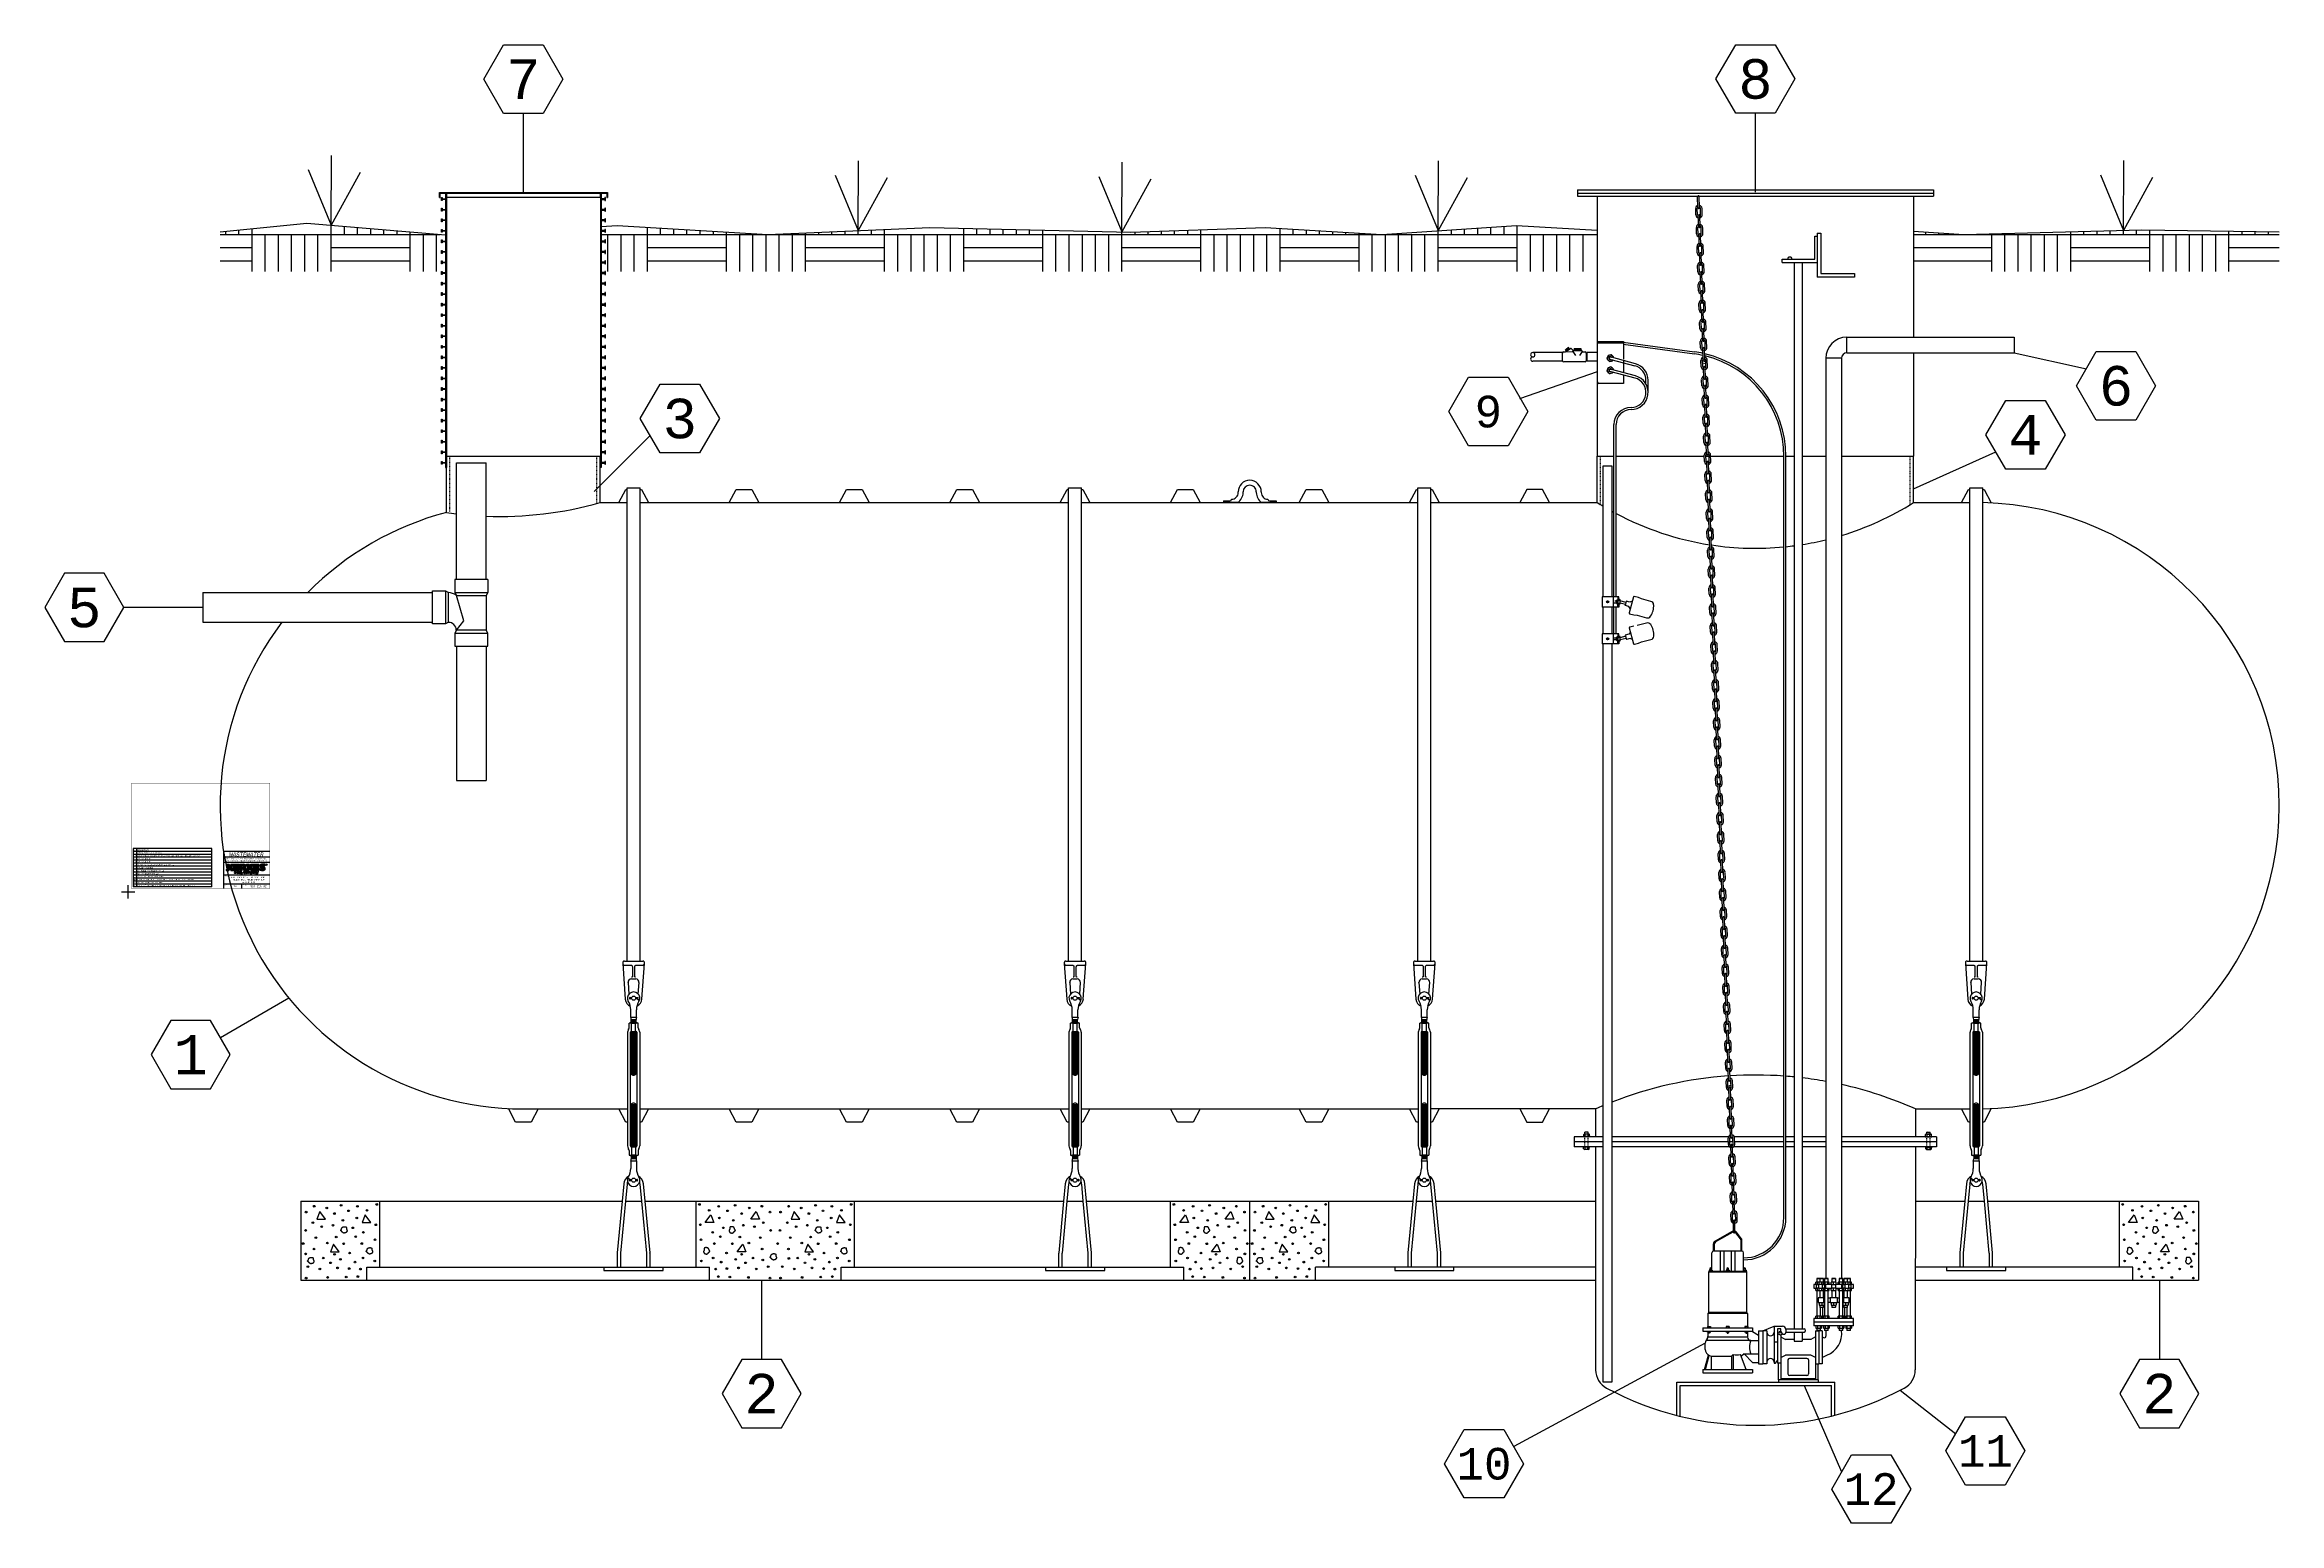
# Model space of a CAD drawing. Extents: x -13 to 326, y -96 to 129.
import ezdxf
from ezdxf.enums import TextEntityAlignment as Align

# ---------------------------------------------------------------- set-up
doc = ezdxf.new("R2010")
doc.units = 0
doc.header["$MEASUREMENT"] = 0
doc.header["$PDMODE"] = 2
doc.header["$PDSIZE"] = -0.01
doc.linetypes.add('HIDDEN', pattern=[0.1875, 0.0625, -0.0625, 0.0625])
doc.linetypes.add('SHORT_DASH', pattern=[0.125, 0.03125, -0.0625, 0.03125])
doc.layers.add('1', color=7, linetype='Continuous')
doc.layers.add('2', color=7, linetype='Continuous')
doc.styles.get("Standard").update_dxf_attribs({"font": 'monotxt.shx'})

# ---------------------------------------------------------------- blocks, each defined once
blk = doc.blocks.new('*U29', base_point=(242.75054, -57.411507))
at = {"layer": '2', "color": 5, "linetype": 'Continuous'}
blk.add_arc((242.75054, -57.411507), 0.370086, 270, 90, dxfattribs=at)
blk = doc.blocks.new('*U30', base_point=(240.16596, -57.411507))
at = {"layer": '2', "color": 5, "linetype": 'Continuous'}
blk.add_arc((240.16596, -57.411507), 0.370086, 270, 90, dxfattribs=at)
blk = doc.blocks.new('*U31', base_point=(245.33511, -57.411507))
at = {"layer": '2', "color": 5, "linetype": 'Continuous'}
blk.add_arc((245.33511, -57.411507), 0.370086, 270, 90, dxfattribs=at)
blk = doc.blocks.new('*U32', base_point=(17.43, 3.87))
at = {"layer": '1', "color": 1, "linetype": 'Continuous'}
blk.add_arc((17.43, 3.87), 0.111, 90, 270, dxfattribs=at)
blk = doc.blocks.new('*U33', base_point=(20.27, 3.91))
at = {"layer": '1', "color": 1, "linetype": 'Continuous'}
blk.add_arc((20.27, 3.91), 0.302, 277.0315, 72.0315, dxfattribs=at)
blk = doc.blocks.new('*U34', base_point=(20.499758, 3.545639))
at = {"layer": '1', "color": 1, "linetype": 'Continuous'}
blk.add_arc((20.499758, 3.545639), 0.302006, 277.03145, 75.87677, dxfattribs=at)
blk = doc.blocks.new('*U35', base_point=(20.407239, 3.527289))
at = {"layer": '1', "color": 1, "linetype": 'Continuous'}
blk.add_arc((20.407239, 3.527289), 0.061144, 96.815077, 254.38799, dxfattribs=at)
blk = doc.blocks.new('*U36', base_point=(20.39, 3.92))
at = {"layer": '1', "color": 1, "linetype": 'Continuous'}
blk.add_arc((20.39, 3.92), 0.0611, 96.8151, 252.7312, dxfattribs=at)
blk = doc.blocks.new('*U37', base_point=(17.56, 3.92))
at = {"layer": '1', "color": 1, "linetype": 'Continuous'}
blk.add_arc((17.56, 3.92), 0.338, 105.2074, 270, dxfattribs=at)
blk = doc.blocks.new('*U38', base_point=(19.49, 2.8))
at = {"layer": '1', "color": 5, "linetype": 'Continuous'}
blk.add_arc((19.49, 2.8), 0.0867, 0, 90, dxfattribs=at)
blk = doc.blocks.new('*U39', base_point=(18.72, 2.93))
at = {"layer": '1', "color": 5, "linetype": 'Continuous'}
blk.add_arc((18.72, 2.93), 0.133, 129.3644, 50.6356, dxfattribs=at)
blk = doc.blocks.new('*U40')
at = {"layer": '1', "color": 5, "linetype": 'Continuous'}
blk.add_circle((0, 0), 1, dxfattribs=at)
blk = doc.blocks.new('*U41', base_point=(17.91, 2.93))
at = {"layer": '1', "color": 5, "linetype": 'Continuous'}
blk.add_arc((17.91, 2.93), 0.133, 180, 0, dxfattribs=at)
blk = doc.blocks.new('*U42')
at = {"layer": '1', "color": 5, "linetype": 'Continuous'}
blk.add_circle((0, 0), 1, dxfattribs=at)
blk = doc.blocks.new('*U43', base_point=(17.89, 2.93))
at = {"layer": '1', "color": 5, "linetype": 'Continuous'}
blk.add_arc((17.89, 2.93), 0.133, 0, 180, dxfattribs=at)
blk = doc.blocks.new('*U44', base_point=(17.63, 2.93))
at = {"layer": '1', "color": 5, "linetype": 'Continuous'}
blk.add_arc((17.63, 2.93), 0.133, 0, 180, dxfattribs=at)
blk = doc.blocks.new('*U45', base_point=(17.64, 2.93))
at = {"layer": '1', "color": 5, "linetype": 'Continuous'}
blk.add_arc((17.64, 2.93), 0.104, 180, 0, dxfattribs=at)
blk = doc.blocks.new('*X10')
at = {"layer": '1', "color": 1, "linetype": 'Continuous'}
for p, q in [((-0.63, 0), (-0.1, 0.53)), ((-0.63, 0), (-0.1, 0.53)), ((-0.63, 0), (-0.1, 0.53)), ((-0.63, 0), (-0.11, 0.53)), ((-0.63, 0), (-0.11, 0.53)), ((-0.63, 0.01), (-0.11, 0.53)), ((-0.62, 0), (-0.09, 0.53)), ((-0.62, 0), (-0.09, 0.53)), ((-0.62, 0), (-0.09, 0.53)), ((-0.62, 0.02), (-0.11, 0.53)), ((-0.61, 0), (-0.08, 0.53)), ((-0.61, 0), (-0.08, 0.53)), ((-0.61, 0), (-0.08, 0.53)), ((-0.61, 0), (-0.09, 0.53)), ((-0.61, 0.03), (-0.12, 0.53)), ((-0.61, 0.04), (-0.12, 0.53)), ((-0.61, 0.52), (-0.6, 0.53)), ((-0.61, 0.52), (-0.6, 0.53)), ((-0.61, 0.52), (-0.6, 0.53)), ((-0.61, 0.52), (-0.61, 0.53)), ((-0.61, 0.53), (-0.61, 0.53)), ((-0.6, 0), (-0.07, 0.53)), ((-0.6, 0), (-0.07, 0.53)), ((-0.6, 0), (-0.07, 0.53)), ((-0.6, 0.05), (-0.12, 0.53)), ((-0.6, 0.06), (-0.13, 0.53)), ((-0.6, 0.5), (-0.57, 0.53)), ((-0.6, 0.51), (-0.58, 0.53)), ((-0.6, 0.51), (-0.58, 0.53)), ((-0.6, 0.51), (-0.58, 0.53)), ((-0.6, 0.51), (-0.58, 0.53)), ((-0.6, 0.51), (-0.59, 0.53)), ((-0.6, 0.51), (-0.59, 0.53)), ((-0.6, 0.52), (-0.59, 0.53)), ((-0.6, 0.52), (-0.59, 0.53)), ((-0.59, 0), (-0.06, 0.53)), ((-0.59, 0), (-0.06, 0.53)), ((-0.59, 0), (-0.06, 0.53)), ((-0.59, 0), (-0.07, 0.53)), ((-0.59, 0.07), (-0.13, 0.53)), ((-0.59, 0.07), (-0.13, 0.53)), ((-0.59, 0.49), (-0.54, 0.53)), ((-0.59, 0.49), (-0.55, 0.53)), ((-0.59, 0.49), (-0.55, 0.53)), ((-0.59, 0.49), (-0.55, 0.53)), ((-0.59, 0.49), (-0.56, 0.53)), ((-0.59, 0.5), (-0.56, 0.53)), ((-0.59, 0.5), (-0.56, 0.53)), ((-0.59, 0.5), (-0.56, 0.53)), ((-0.59, 0.5), (-0.57, 0.53)), ((-0.59, 0.5), (-0.57, 0.53)), ((-0.58, 0), (-0.05, 0.53)), ((-0.58, 0), (-0.05, 0.53)), ((-0.58, 0), (-0.05, 0.53)), ((-0.58, 0.08), (-0.13, 0.53)), ((-0.58, 0.47), (-0.52, 0.53)), ((-0.58, 0.47), (-0.52, 0.53)), ((-0.58, 0.47), (-0.52, 0.53)), ((-0.58, 0.48), (-0.53, 0.53)), ((-0.58, 0.48), (-0.53, 0.53)), ((-0.58, 0.48), (-0.53, 0.53)), ((-0.58, 0.48), (-0.54, 0.53)), ((-0.58, 0.48), (-0.54, 0.53)), ((-0.58, 0.49), (-0.54, 0.53)), ((-0.57, 0), (-0.04, 0.53)), ((-0.57, 0), (-0.04, 0.53)), ((-0.57, 0), (-0.04, 0.53)), ((-0.57, 0), (-0.05, 0.53)), ((-0.57, 0.09), (-0.14, 0.53)), ((-0.57, 0.46), (-0.49, 0.53)), ((-0.57, 0.46), (-0.5, 0.53)), ((-0.57, 0.46), (-0.5, 0.53)), ((-0.57, 0.46), (-0.5, 0.53)), ((-0.57, 0.46), (-0.5, 0.53)), ((-0.57, 0.46), (-0.51, 0.53)), ((-0.57, 0.47), (-0.51, 0.53)), ((-0.57, 0.47), (-0.51, 0.53)), ((-0.57, 0.47), (-0.52, 0.53)), ((-0.57, 0.1), (-0.3, 0.36)), ((-0.56, 0), (-0.03, 0.53)), ((-0.56, 0), (-0.03, 0.53)), ((-0.56, 0), (-0.03, 0.53)), ((-0.56, 0.44), (-0.47, 0.53)), ((-0.56, 0.44), (-0.47, 0.53)), ((-0.56, 0.44), (-0.47, 0.53)), ((-0.56, 0.45), (-0.48, 0.53)), ((-0.56, 0.45), (-0.48, 0.53)), ((-0.56, 0.45), (-0.48, 0.53)), ((-0.56, 0.45), (-0.48, 0.53)), ((-0.56, 0.45), (-0.49, 0.53)), ((-0.56, 0.45), (-0.49, 0.53)), ((-0.56, 0.12), (-0.31, 0.37)), ((-0.56, 0.11), (-0.31, 0.36)), ((-0.55, 0), (-0.02, 0.53)), ((-0.55, 0), (-0.02, 0.53)), ((-0.55, 0), (-0.02, 0.53)), ((-0.55, 0), (-0.03, 0.53)), ((-0.55, 0.42), (-0.44, 0.53)), ((-0.55, 0.43), (-0.44, 0.53)), ((-0.55, 0.43), (-0.45, 0.53)), ((-0.55, 0.43), (-0.45, 0.53)), ((-0.55, 0.43), (-0.45, 0.53)), ((-0.55, 0.43), (-0.46, 0.53)), ((-0.55, 0.43), (-0.46, 0.53)), ((-0.55, 0.44), (-0.46, 0.53)), ((-0.55, 0.44), (-0.46, 0.53)), ((-0.55, 0.13), (-0.31, 0.37)), ((-0.54, 0), (-0.02, 0.53)), ((-0.54, 0.41), (-0.42, 0.53)), ((-0.54, 0.41), (-0.42, 0.53)), ((-0.54, 0.41), (-0.42, 0.53)), ((-0.54, 0.41), (-0.43, 0.53)), ((-0.54, 0.42), (-0.43, 0.53)), ((-0.54, 0.42), (-0.43, 0.53)), ((-0.54, 0.42), (-0.43, 0.53)), ((-0.54, 0.42), (-0.44, 0.53)), ((-0.54, 0.42), (-0.44, 0.53)), ((-0.54, 0), (-0.02, 0.52)), ((-0.54, 0), (-0.02, 0.52)), ((-0.54, 0.13), (-0.31, 0.37)), ((-0.54, 0.14), (-0.31, 0.37)), ((-0.53, 0.39), (-0.39, 0.53)), ((-0.53, 0.4), (-0.39, 0.53)), ((-0.53, 0.4), (-0.4, 0.53)), ((-0.53, 0.4), (-0.4, 0.53)), ((-0.53, 0.4), (-0.4, 0.53)), ((-0.53, 0.4), (-0.41, 0.53)), ((-0.53, 0.4), (-0.41, 0.53)), ((-0.53, 0.41), (-0.41, 0.53)), ((-0.53, 0.41), (-0.41, 0.53)), ((-0.53, 0), (-0.03, 0.51)), ((-0.53, 0), (-0.03, 0.5)), ((-0.53, 0), (-0.04, 0.49)), ((-0.53, 0), (-0.04, 0.48)), ((-0.53, 0.16), (-0.31, 0.38)), ((-0.53, 0.15), (-0.31, 0.37)), ((-0.52, 0.38), (-0.38, 0.53)), ((-0.52, 0.39), (-0.38, 0.53)), ((-0.52, 0.39), (-0.38, 0.53)), ((-0.52, 0.39), (-0.39, 0.53)), ((-0.52, 0.39), (-0.39, 0.53)), ((-0.52, 0.38), (-0.37, 0.52)), ((-0.52, 0.38), (-0.38, 0.52)), ((-0.52, 0.38), (-0.38, 0.52)), ((-0.52, 0.38), (-0.38, 0.52)), ((-0.52, 0), (-0.05, 0.47)), ((-0.52, 0), (-0.05, 0.47)), ((-0.52, 0), (-0.06, 0.46)), ((-0.52, 0.17), (-0.31, 0.38)), ((-0.51, 0.38), (-0.37, 0.52)), ((-0.51, 0.37), (-0.37, 0.51)), ((-0.51, 0.37), (-0.37, 0.51)), ((-0.51, 0.37), (-0.37, 0.51)), ((-0.51, 0.37), (-0.37, 0.51)), ((-0.51, 0.37), (-0.37, 0.51)), ((-0.51, 0.37), (-0.37, 0.51)), ((-0.51, 0.36), (-0.37, 0.5)), ((-0.51, 0.36), (-0.37, 0.5)), ((-0.51, 0), (-0.07, 0.45)), ((-0.51, 0), (-0.07, 0.44)), ((-0.51, 0.18), (-0.31, 0.38)), ((-0.51, 0.19), (-0.31, 0.38)), ((-0.51, 0), (-0.33, 0.18)), ((-0.51, 0), (-0.33, 0.18)), ((-0.5, 0.36), (-0.36, 0.5)), ((-0.5, 0.36), (-0.37, 0.5)), ((-0.5, 0.36), (-0.37, 0.5)), ((-0.5, 0.35), (-0.36, 0.49)), ((-0.5, 0.35), (-0.36, 0.49)), ((-0.5, 0.35), (-0.36, 0.49)), ((-0.5, 0.35), (-0.36, 0.49)), ((-0.5, 0.36), (-0.36, 0.49)), ((-0.5, 0.34), (-0.36, 0.48)), ((-0.5, 0.35), (-0.36, 0.48)), ((-0.5, 0.2), (-0.32, 0.39)), ((-0.5, 0.2), (-0.31, 0.38)), ((-0.5, 0), (-0.33, 0.17)), ((-0.5, 0), (-0.34, 0.16)), ((-0.5, 0), (-0.34, 0.16)), ((-0.5, 0), (-0.34, 0.15)), ((-0.49, 0.34), (-0.36, 0.48)), ((-0.49, 0.34), (-0.36, 0.48)), ((-0.49, 0.34), (-0.36, 0.48)), ((-0.49, 0.33), (-0.35, 0.47)), ((-0.49, 0.33), (-0.35, 0.47)), ((-0.49, 0.33), (-0.35, 0.47)), ((-0.49, 0.34), (-0.35, 0.47)), ((-0.49, 0.34), (-0.35, 0.47)), ((-0.49, 0.33), (-0.35, 0.46)), ((-0.49, 0.21), (-0.32, 0.39)), ((-0.49, 0.22), (-0.32, 0.39)), ((-0.49, 0), (-0.34, 0.15)), ((-0.49, 0), (-0.35, 0.14)), ((-0.49, 0), (-0.35, 0.14)), ((-0.48, 0.32), (-0.35, 0.46)), ((-0.48, 0.32), (-0.35, 0.46)), ((-0.48, 0.33), (-0.35, 0.46)), ((-0.48, 0.33), (-0.35, 0.46)), ((-0.48, 0.31), (-0.34, 0.45)), ((-0.48, 0.32), (-0.34, 0.45)), ((-0.48, 0.32), (-0.34, 0.45)), ((-0.48, 0.32), (-0.35, 0.45)), ((-0.48, 0.32), (-0.35, 0.45)), ((-0.48, 0.23), (-0.32, 0.39)), ((-0.48, 0), (-0.35, 0.13)), ((-0.48, 0), (-0.36, 0.12)), ((-0.48, 0), (-0.36, 0.12)), ((-0.48, 0), (-0.36, 0.11)), ((-0.47, 0.31), (-0.34, 0.44)), ((-0.47, 0.31), (-0.34, 0.44)), ((-0.47, 0.31), (-0.34, 0.44)), ((-0.47, 0.31), (-0.34, 0.44)), ((-0.47, 0.31), (-0.34, 0.44)), ((-0.47, 0.3), (-0.33, 0.43)), ((-0.47, 0.3), (-0.34, 0.43)), ((-0.47, 0.3), (-0.34, 0.43)), ((-0.47, 0.3), (-0.34, 0.43)), ((-0.47, 0.25), (-0.32, 0.4)), ((-0.47, 0.24), (-0.32, 0.39)), ((-0.47, 0), (-0.37, 0.11)), ((-0.47, 0), (-0.37, 0.1)), ((-0.47, 0), (-0.37, 0.09)), ((-0.46, 0.29), (-0.33, 0.43)), ((-0.46, 0.3), (-0.33, 0.43)), ((-0.46, 0.29), (-0.33, 0.42)), ((-0.46, 0.29), (-0.33, 0.42)), ((-0.46, 0.29), (-0.33, 0.42)), ((-0.46, 0.29), (-0.33, 0.42)), ((-0.46, 0.29), (-0.33, 0.42)), ((-0.46, 0.28), (-0.33, 0.41)), ((-0.46, 0.28), (-0.33, 0.41)), ((-0.46, 0.26), (-0.32, 0.4)), ((-0.46, 0.27), (-0.32, 0.4)), ((-0.46, 0), (-0.37, 0.09)), ((-0.46, 0), (-0.38, 0.08)), ((-0.46, 0), (-0.38, 0.08)), ((-0.46, 0), (-0.38, 0.07)), ((-0.45, 0.28), (-0.32, 0.41)), ((-0.45, 0.28), (-0.33, 0.41)), ((-0.45, 0.28), (-0.33, 0.41)), ((-0.45, 0.27), (-0.32, 0.4)), ((-0.45, 0.28), (-0.32, 0.4)), ((-0.45, 0), (-0.39, 0.07)), ((-0.45, 0), (-0.39, 0.06)), ((-0.45, 0), (-0.39, 0.05)), ((-0.44, 0), (-0.4, 0.05)), ((-0.44, 0), (-0.4, 0.04)), ((-0.44, 0), (-0.4, 0.04)), ((-0.44, 0), (-0.4, 0.03)), ((-0.43, 0), (-0.41, 0.03)), ((-0.43, 0), (-0.41, 0.02)), ((-0.43, 0), (-0.41, 0.01)), ((-0.42, 0), (-0.42, 0.01)), ((-0.42, 0), (-0.42, 0)), ((-0.33, 0.18), (-0.08, 0.43)), ((-0.33, 0.18), (-0.08, 0.42)), ((-0.32, 0.18), (-0.09, 0.42)), ((-0.32, 0.18), (-0.09, 0.41)), ((-0.32, 0.18), (-0.1, 0.4)), ((-0.32, 0.17), (-0.1, 0.39)), ((-0.32, 0.17), (-0.11, 0.38)), ((-0.32, 0.17), (-0.12, 0.37)), ((-0.32, 0.17), (-0.13, 0.36)), ((-0.32, 0.17), (-0.12, 0.36)), ((-0.32, 0.16), (-0.13, 0.35)), ((-0.32, 0.16), (-0.14, 0.34)), ((-0.32, 0.16), (-0.14, 0.33)), ((-0.31, 0.16), (-0.15, 0.32)), ((-0.31, 0.15), (-0.16, 0.31)), ((-0.31, 0.16), (-0.15, 0.31)), ((-0.31, 0.15), (-0.17, 0.3)), ((-0.31, 0.15), (-0.17, 0.29)), ((-0.31, 0.15), (-0.18, 0.28)), ((-0.31, 0.14), (-0.18, 0.27)), ((-0.31, 0.14), (-0.18, 0.27)), ((-0.31, 0.15), (-0.18, 0.27)), ((-0.31, 0.15), (-0.18, 0.27)), ((-0.3, 0.36), (-0.14, 0.53)), ((-0.3, 0.37), (-0.14, 0.53)), ((-0.3, 0.37), (-0.15, 0.53)), ((-0.3, 0.38), (-0.15, 0.53)), ((-0.3, 0.14), (-0.18, 0.27)), ((-0.3, 0.13), (-0.17, 0.26)), ((-0.3, 0.13), (-0.17, 0.26)), ((-0.3, 0.13), (-0.17, 0.26)), ((-0.3, 0.13), (-0.18, 0.26)), ((-0.3, 0.14), (-0.18, 0.26)), ((-0.3, 0.14), (-0.18, 0.26)), ((-0.3, 0.12), (-0.17, 0.25)), ((-0.3, 0.12), (-0.17, 0.25)), ((-0.3, 0.13), (-0.17, 0.25)), ((-0.29, 0.39), (-0.15, 0.53)), ((-0.29, 0.39), (-0.15, 0.53)), ((-0.29, 0.4), (-0.16, 0.53)), ((-0.29, 0.12), (-0.16, 0.25)), ((-0.29, 0.12), (-0.17, 0.25)), ((-0.29, 0.12), (-0.17, 0.25)), ((-0.29, 0.11), (-0.16, 0.24)), ((-0.29, 0.11), (-0.16, 0.24)), ((-0.29, 0.11), (-0.16, 0.24)), ((-0.29, 0.11), (-0.16, 0.24)), ((-0.29, 0.11), (-0.16, 0.24)), ((-0.29, 0.12), (-0.16, 0.24)), ((-0.29, 0.1), (-0.16, 0.23)), ((-0.29, 0.1), (-0.16, 0.23)), ((-0.28, 0.4), (-0.16, 0.53)), ((-0.28, 0.41), (-0.16, 0.53)), ((-0.28, 0.41), (-0.16, 0.53)), ((-0.28, 0.42), (-0.17, 0.53)), ((-0.28, 0.1), (-0.15, 0.23)), ((-0.28, 0.1), (-0.15, 0.23)), ((-0.28, 0.1), (-0.15, 0.23)), ((-0.28, 0.09), (-0.15, 0.22)), ((-0.28, 0.09), (-0.15, 0.22)), ((-0.28, 0.09), (-0.15, 0.22)), ((-0.28, 0.09), (-0.15, 0.22)), ((-0.28, 0.09), (-0.15, 0.22)), ((-0.28, 0.09), (-0.15, 0.22)), ((-0.28, 0.08), (-0.14, 0.21)), ((-0.27, 0.43), (-0.17, 0.53)), ((-0.27, 0.43), (-0.17, 0.53)), ((-0.27, 0.44), (-0.18, 0.53)), ((-0.27, 0.07), (-0.14, 0.21)), ((-0.27, 0.08), (-0.14, 0.21)), ((-0.27, 0.08), (-0.14, 0.21)), ((-0.27, 0.08), (-0.14, 0.21)), ((-0.27, 0.08), (-0.14, 0.21)), ((-0.27, 0.07), (-0.13, 0.2)), ((-0.27, 0.07), (-0.13, 0.2)), ((-0.27, 0.07), (-0.14, 0.2)), ((-0.27, 0.07), (-0.14, 0.2)), ((-0.27, 0.07), (-0.14, 0.2)), ((-0.26, 0.44), (-0.18, 0.53)), ((-0.26, 0.45), (-0.18, 0.53)), ((-0.26, 0.45), (-0.18, 0.53)), ((-0.26, 0.46), (-0.19, 0.53)), ((-0.26, 0.06), (-0.13, 0.2)), ((-0.26, 0.05), (-0.13, 0.19)), ((-0.26, 0.05), (-0.13, 0.19)), ((-0.26, 0.06), (-0.13, 0.19)), ((-0.26, 0.06), (-0.13, 0.19)), ((-0.26, 0.06), (-0.13, 0.19)), ((-0.26, 0.06), (-0.13, 0.19)), ((-0.26, 0.04), (-0.12, 0.18)), ((-0.26, 0.05), (-0.12, 0.18)), ((-0.26, 0.05), (-0.12, 0.18)), ((-0.26, 0.05), (-0.12, 0.18)), ((-0.25, 0.46), (-0.19, 0.53)), ((-0.25, 0.47), (-0.19, 0.53)), ((-0.25, 0.48), (-0.2, 0.53)), ((-0.25, 0.04), (-0.12, 0.18)), ((-0.25, 0.04), (-0.12, 0.18)), ((-0.25, 0.03), (-0.11, 0.17)), ((-0.25, 0.03), (-0.11, 0.17)), ((-0.25, 0.03), (-0.11, 0.17)), ((-0.25, 0.04), (-0.11, 0.17)), ((-0.25, 0.04), (-0.12, 0.17)), ((-0.25, 0.04), (-0.12, 0.17)), ((-0.25, 0.03), (-0.11, 0.16)), ((-0.25, 0.03), (-0.11, 0.16)), ((-0.24, 0.48), (-0.2, 0.53)), ((-0.24, 0.49), (-0.2, 0.53)), ((-0.24, 0.49), (-0.2, 0.53)), ((-0.24, 0.5), (-0.21, 0.53)), ((-0.24, 0.02), (-0.1, 0.16)), ((-0.24, 0.02), (-0.11, 0.16)), ((-0.24, 0.02), (-0.11, 0.16)), ((-0.24, 0.02), (-0.11, 0.16)), ((-0.24, 0.01), (-0.1, 0.15)), ((-0.24, 0.01), (-0.1, 0.15)), ((-0.24, 0.01), (-0.1, 0.15)), ((-0.24, 0.01), (-0.1, 0.15)), ((-0.24, 0.01), (-0.1, 0.15)), ((-0.24, 0.02), (-0.1, 0.15)), ((-0.23, 0.5), (-0.21, 0.53)), ((-0.23, 0.51), (-0.21, 0.53)), ((-0.23, 0.52), (-0.22, 0.53)), ((-0.23, 0), (-0.09, 0.14)), ((-0.23, 0), (-0.09, 0.14)), ((-0.23, 0), (-0.09, 0.14)), ((-0.23, 0), (-0.09, 0.14)), ((-0.23, 0), (-0.1, 0.14)), ((-0.23, 0.01), (-0.1, 0.14)), ((-0.22, 0.52), (-0.22, 0.53)), ((-0.22, 0.53), (-0.22, 0.53)), ((-0.22, 0), (-0.09, 0.13)), ((-0.22, 0), (-0.09, 0.13)), ((-0.22, 0), (-0.09, 0.13)), ((-0.22, 0), (-0.09, 0.13)), ((-0.21, 0), (-0.08, 0.13)), ((-0.21, 0), (-0.09, 0.13)), ((-0.21, 0), (-0.08, 0.12)), ((-0.2, 0), (-0.08, 0.12)), ((-0.2, 0), (-0.08, 0.12)), ((-0.2, 0), (-0.08, 0.12)), ((-0.2, 0), (-0.08, 0.12)), ((-0.19, 0), (-0.08, 0.12)), ((-0.19, 0), (-0.07, 0.11)), ((-0.19, 0), (-0.08, 0.11)), ((-0.18, 0), (-0.07, 0.11)), ((-0.18, 0), (-0.07, 0.11)), ((-0.18, 0), (-0.07, 0.11)), ((-0.18, 0), (-0.07, 0.1)), ((-0.17, 0), (-0.07, 0.1)), ((-0.17, 0), (-0.07, 0.1)), ((-0.17, 0), (-0.07, 0.1)), ((-0.16, 0), (-0.06, 0.1)), ((-0.16, 0), (-0.07, 0.1)), ((-0.16, 0), (-0.06, 0.09)), ((-0.16, 0), (-0.06, 0.09)), ((-0.15, 0), (-0.06, 0.09)), ((-0.15, 0), (-0.06, 0.09)), ((-0.15, 0), (-0.06, 0.09)), ((-0.14, 0), (-0.06, 0.09)), ((-0.14, 0), (-0.05, 0.08)), ((-0.14, 0), (-0.06, 0.08)), ((-0.14, 0), (-0.06, 0.08)), ((-0.13, 0), (-0.05, 0.08)), ((-0.13, 0), (-0.05, 0.08)), ((-0.13, 0), (-0.05, 0.08)), ((-0.12, 0), (-0.05, 0.07)), ((-0.12, 0), (-0.05, 0.07)), ((-0.12, 0), (-0.05, 0.07)), ((-0.12, 0), (-0.05, 0.07)), ((-0.11, 0), (-0.04, 0.07)), ((-0.11, 0), (-0.05, 0.07)), ((-0.11, 0), (-0.04, 0.06)), ((-0.1, 0), (-0.04, 0.06)), ((-0.1, 0), (-0.04, 0.06)), ((-0.1, 0), (-0.04, 0.06)), ((-0.1, 0), (-0.04, 0.06)), ((-0.09, 0), (-0.04, 0.06)), ((-0.09, 0), (-0.04, 0.05)), ((-0.09, 0), (-0.04, 0.05)), ((-0.08, 0), (-0.03, 0.05)), ((-0.08, 0), (-0.03, 0.05)), ((-0.08, 0), (-0.03, 0.05)), ((-0.08, 0), (-0.03, 0.05)), ((-0.07, 0), (-0.03, 0.04)), ((-0.07, 0), (-0.03, 0.04)), ((-0.07, 0), (-0.03, 0.04)), ((-0.07, 0), (-0.03, 0.04)), ((-0.06, 0), (-0.02, 0.04)), ((-0.06, 0), (-0.02, 0.04)), ((-0.06, 0), (-0.02, 0.03)), ((-0.05, 0), (-0.02, 0.03)), ((-0.05, 0), (-0.02, 0.03)), ((-0.05, 0), (-0.02, 0.03)), ((-0.05, 0), (-0.02, 0.03)), ((-0.04, 0), (-0.02, 0.03)), ((-0.04, 0), (-0.01, 0.02)), ((-0.04, 0), (-0.02, 0.02)), ((-0.03, 0), (-0.01, 0.02)), ((-0.03, 0), (-0.01, 0.02)), ((-0.03, 0), (-0.01, 0.02)), ((-0.03, 0), (-0.01, 0.02)), ((-0.02, 0), (-0.01, 0.01)), ((-0.02, 0), (-0.01, 0.01)), ((-0.02, 0), (-0.01, 0.01)), ((-0.01, 0), (0, 0.01)), ((-0.01, 0), (0, 0.01)), ((-0.01, 0), (-0.01, 0.01)), ((-0.01, 0), (0, 0)), ((0, 0), (0, 0)), ((0, 0), (0, 0))]:
    blk.add_line(p, q, dxfattribs=at)
blk = doc.blocks.new('*X11')
at = {"layer": '1', "color": 1, "linetype": 'Continuous'}
for p, q in [((-0.45, 0.21), (-0.13, 0.53)), ((-0.45, 0.22), (-0.13, 0.53)), ((-0.45, 0.22), (-0.14, 0.53)), ((-0.45, 0.22), (-0.14, 0.53)), ((-0.45, 0.22), (-0.14, 0.53)), ((-0.45, 0.23), (-0.15, 0.53)), ((-0.45, 0.23), (-0.15, 0.53)), ((-0.45, 0.23), (-0.15, 0.53)), ((-0.45, 0.24), (-0.15, 0.53)), ((-0.45, 0.24), (-0.16, 0.53)), ((-0.45, 0.24), (-0.16, 0.53)), ((-0.45, 0.24), (-0.16, 0.53)), ((-0.45, 0.25), (-0.17, 0.53)), ((-0.45, 0.25), (-0.17, 0.53)), ((-0.45, 0.25), (-0.17, 0.53)), ((-0.45, 0.26), (-0.17, 0.53)), ((-0.45, 0.26), (-0.18, 0.53)), ((-0.45, 0.26), (-0.18, 0.53)), ((-0.45, 0.26), (-0.18, 0.53)), ((-0.45, 0.27), (-0.19, 0.53)), ((-0.45, 0.27), (-0.19, 0.53)), ((-0.45, 0.27), (-0.19, 0.53)), ((-0.45, 0.28), (-0.19, 0.53)), ((-0.45, 0.28), (-0.2, 0.53)), ((-0.45, 0.28), (-0.2, 0.53)), ((-0.45, 0.28), (-0.2, 0.53)), ((-0.45, 0.29), (-0.21, 0.53)), ((-0.45, 0.29), (-0.21, 0.53)), ((-0.45, 0.29), (-0.21, 0.53)), ((-0.45, 0.29), (-0.21, 0.53)), ((-0.45, 0.3), (-0.22, 0.53)), ((-0.45, 0.3), (-0.22, 0.53)), ((-0.45, 0.3), (-0.22, 0.53)), ((-0.45, 0.31), (-0.22, 0.53)), ((-0.45, 0.31), (-0.23, 0.53)), ((-0.45, 0.31), (-0.23, 0.53)), ((-0.45, 0.31), (-0.23, 0.53)), ((-0.45, 0.32), (-0.24, 0.53)), ((-0.45, 0.32), (-0.24, 0.53)), ((-0.45, 0.32), (-0.24, 0.53)), ((-0.45, 0.33), (-0.24, 0.53)), ((-0.45, 0.33), (-0.25, 0.53)), ((-0.45, 0.33), (-0.25, 0.53)), ((-0.45, 0.33), (-0.25, 0.53)), ((-0.45, 0.34), (-0.26, 0.53)), ((-0.45, 0.34), (-0.26, 0.53)), ((-0.45, 0.34), (-0.26, 0.53)), ((-0.45, 0.35), (-0.26, 0.53)), ((-0.45, 0.35), (-0.27, 0.53)), ((-0.45, 0.35), (-0.27, 0.53)), ((-0.45, 0.35), (-0.27, 0.53)), ((-0.45, 0.36), (-0.28, 0.53)), ((-0.45, 0.36), (-0.28, 0.53)), ((-0.45, 0.36), (-0.28, 0.53)), ((-0.45, 0.37), (-0.28, 0.53)), ((-0.45, 0.37), (-0.29, 0.53)), ((-0.45, 0.37), (-0.29, 0.53)), ((-0.45, 0.37), (-0.29, 0.53)), ((-0.45, 0.38), (-0.3, 0.53)), ((-0.45, 0.38), (-0.3, 0.53)), ((-0.45, 0.38), (-0.3, 0.53)), ((-0.45, 0.39), (-0.3, 0.53)), ((-0.45, 0.39), (-0.31, 0.53)), ((-0.45, 0.39), (-0.31, 0.53)), ((-0.45, 0.39), (-0.31, 0.53)), ((-0.45, 0.4), (-0.32, 0.53)), ((-0.45, 0.4), (-0.32, 0.53)), ((-0.45, 0.4), (-0.32, 0.53)), ((-0.45, 0.41), (-0.32, 0.53)), ((-0.45, 0.41), (-0.33, 0.53)), ((-0.45, 0.41), (-0.33, 0.53)), ((-0.45, 0.41), (-0.33, 0.53)), ((-0.45, 0.42), (-0.34, 0.53)), ((-0.45, 0.42), (-0.34, 0.53)), ((-0.45, 0.42), (-0.34, 0.53)), ((-0.45, 0.42), (-0.34, 0.53)), ((-0.45, 0.43), (-0.35, 0.53)), ((-0.45, 0.43), (-0.35, 0.53)), ((-0.45, 0.43), (-0.35, 0.53)), ((-0.45, 0.44), (-0.36, 0.53)), ((-0.45, 0.44), (-0.36, 0.53)), ((-0.45, 0.44), (-0.36, 0.53)), ((-0.45, 0.44), (-0.36, 0.53)), ((-0.45, 0.45), (-0.37, 0.53)), ((-0.45, 0.45), (-0.37, 0.53)), ((-0.45, 0.45), (-0.37, 0.53)), ((-0.45, 0.46), (-0.37, 0.53)), ((-0.45, 0.46), (-0.38, 0.53)), ((-0.45, 0.46), (-0.38, 0.53)), ((-0.45, 0.46), (-0.38, 0.53)), ((-0.45, 0.47), (-0.39, 0.53)), ((-0.45, 0.47), (-0.39, 0.53)), ((-0.45, 0.47), (-0.39, 0.53)), ((-0.45, 0.48), (-0.39, 0.53)), ((-0.45, 0.48), (-0.4, 0.53)), ((-0.45, 0.48), (-0.4, 0.53)), ((-0.45, 0.48), (-0.4, 0.53)), ((-0.45, 0.49), (-0.41, 0.53)), ((-0.45, 0.49), (-0.41, 0.53)), ((-0.45, 0.49), (-0.41, 0.53)), ((-0.45, 0.5), (-0.41, 0.53)), ((-0.45, 0.5), (-0.42, 0.53)), ((-0.45, 0.5), (-0.42, 0.53)), ((-0.45, 0.5), (-0.42, 0.53)), ((-0.45, 0.51), (-0.43, 0.53)), ((-0.45, 0.51), (-0.43, 0.53)), ((-0.45, 0.51), (-0.43, 0.53)), ((-0.45, 0.52), (-0.43, 0.53)), ((-0.45, 0.52), (-0.44, 0.53)), ((-0.45, 0.52), (-0.44, 0.53)), ((-0.45, 0.52), (-0.44, 0.53)), ((-0.45, 0.53), (-0.45, 0.53)), ((-0.45, 0.2), (-0.25, 0.4)), ((-0.45, 0.21), (-0.25, 0.4)), ((-0.45, 0.21), (-0.25, 0.4)), ((-0.45, 0.19), (-0.25, 0.39)), ((-0.45, 0.2), (-0.25, 0.39)), ((-0.45, 0.2), (-0.25, 0.39)), ((-0.45, 0.2), (-0.25, 0.39)), ((-0.45, 0.18), (-0.25, 0.38)), ((-0.45, 0.19), (-0.25, 0.38)), ((-0.45, 0.19), (-0.25, 0.38)), ((-0.45, 0.17), (-0.25, 0.37)), ((-0.45, 0.18), (-0.25, 0.37)), ((-0.45, 0.18), (-0.25, 0.37)), ((-0.45, 0.18), (-0.25, 0.37)), ((-0.45, 0.16), (-0.25, 0.36)), ((-0.45, 0.17), (-0.25, 0.36)), ((-0.45, 0.17), (-0.25, 0.36)), ((-0.45, 0.15), (-0.25, 0.35)), ((-0.45, 0.16), (-0.25, 0.35)), ((-0.45, 0.16), (-0.25, 0.35)), ((-0.45, 0.16), (-0.25, 0.35)), ((-0.45, 0.14), (-0.25, 0.34)), ((-0.45, 0.14), (-0.25, 0.34)), ((-0.45, 0.15), (-0.25, 0.34)), ((-0.45, 0.15), (-0.25, 0.34)), ((-0.45, 0.13), (-0.25, 0.33)), ((-0.45, 0.14), (-0.25, 0.33)), ((-0.45, 0.14), (-0.25, 0.33)), ((-0.45, 0.01), (-0.13, 0.32)), ((-0.45, 0.01), (-0.14, 0.32)), ((-0.45, 0.02), (-0.14, 0.32)), ((-0.45, 0.02), (-0.14, 0.32)), ((-0.45, 0.02), (-0.15, 0.32)), ((-0.45, 0.03), (-0.15, 0.32)), ((-0.45, 0.03), (-0.15, 0.32)), ((-0.45, 0.03), (-0.15, 0.32)), ((-0.45, 0.03), (-0.16, 0.32)), ((-0.45, 0.04), (-0.16, 0.32)), ((-0.45, 0.04), (-0.16, 0.32)), ((-0.45, 0.04), (-0.17, 0.32)), ((-0.45, 0.05), (-0.17, 0.32)), ((-0.45, 0.05), (-0.17, 0.32)), ((-0.45, 0.05), (-0.17, 0.32)), ((-0.45, 0.05), (-0.18, 0.32)), ((-0.45, 0.06), (-0.18, 0.32)), ((-0.45, 0.06), (-0.18, 0.32)), ((-0.45, 0.06), (-0.18, 0.32)), ((-0.45, 0.07), (-0.19, 0.32)), ((-0.45, 0.07), (-0.19, 0.32)), ((-0.45, 0.07), (-0.19, 0.32)), ((-0.45, 0.07), (-0.2, 0.32)), ((-0.45, 0.08), (-0.2, 0.32)), ((-0.45, 0.08), (-0.2, 0.32)), ((-0.45, 0.08), (-0.2, 0.32)), ((-0.45, 0.09), (-0.21, 0.32)), ((-0.45, 0.09), (-0.21, 0.32)), ((-0.45, 0.09), (-0.21, 0.32)), ((-0.45, 0.09), (-0.22, 0.32)), ((-0.45, 0.1), (-0.22, 0.32)), ((-0.45, 0.1), (-0.22, 0.32)), ((-0.45, 0.1), (-0.22, 0.32)), ((-0.45, 0.11), (-0.23, 0.32)), ((-0.45, 0.11), (-0.23, 0.32)), ((-0.45, 0.11), (-0.23, 0.32)), ((-0.45, 0.11), (-0.24, 0.32)), ((-0.45, 0.12), (-0.24, 0.32)), ((-0.45, 0.12), (-0.24, 0.32)), ((-0.45, 0.12), (-0.24, 0.32)), ((-0.45, 0.13), (-0.25, 0.32)), ((-0.45, 0.13), (-0.25, 0.32)), ((-0.45, 0.13), (-0.25, 0.32)), ((-0.45, 0), (-0.25, 0.2)), ((-0.45, 0.01), (-0.25, 0.2)), ((-0.45, 0.01), (-0.25, 0.2)), ((-0.45, 0), (-0.25, 0.19)), ((-0.44, 0), (-0.25, 0.19)), ((-0.44, 0), (-0.25, 0.19)), ((-0.44, 0), (-0.25, 0.19)), ((-0.44, 0), (-0.25, 0.18)), ((-0.43, 0), (-0.25, 0.18)), ((-0.43, 0), (-0.25, 0.18)), ((-0.43, 0), (-0.25, 0.17)), ((-0.42, 0), (-0.25, 0.17)), ((-0.42, 0), (-0.25, 0.17)), ((-0.42, 0), (-0.25, 0.17)), ((-0.42, 0), (-0.25, 0.16)), ((-0.41, 0), (-0.25, 0.16)), ((-0.41, 0), (-0.25, 0.16)), ((-0.41, 0), (-0.25, 0.15)), ((-0.41, 0), (-0.25, 0.15)), ((-0.4, 0), (-0.25, 0.15)), ((-0.4, 0), (-0.25, 0.15)), ((-0.4, 0), (-0.25, 0.14)), ((-0.39, 0), (-0.25, 0.14)), ((-0.39, 0), (-0.25, 0.14)), ((-0.39, 0), (-0.25, 0.13)), ((-0.39, 0), (-0.25, 0.13)), ((-0.38, 0), (-0.25, 0.13)), ((-0.38, 0), (-0.25, 0.13)), ((-0.38, 0), (-0.25, 0.12)), ((-0.37, 0), (-0.24, 0.12)), ((-0.37, 0), (-0.25, 0.12)), ((-0.37, 0), (-0.25, 0.12)), ((-0.37, 0), (-0.25, 0.12)), ((-0.36, 0), (-0.24, 0.12)), ((-0.36, 0), (-0.24, 0.12)), ((-0.36, 0), (-0.24, 0.12)), ((-0.35, 0), (-0.22, 0.12)), ((-0.35, 0), (-0.23, 0.12)), ((-0.35, 0), (-0.23, 0.12)), ((-0.35, 0), (-0.23, 0.12)), ((-0.34, 0), (-0.22, 0.12)), ((-0.34, 0), (-0.22, 0.12)), ((-0.34, 0), (-0.22, 0.12)), ((-0.33, 0), (-0.2, 0.12)), ((-0.33, 0), (-0.21, 0.12)), ((-0.33, 0), (-0.21, 0.12)), ((-0.33, 0), (-0.21, 0.12)), ((-0.32, 0), (-0.2, 0.12)), ((-0.32, 0), (-0.2, 0.12)), ((-0.32, 0), (-0.2, 0.12)), ((-0.31, 0), (-0.18, 0.12)), ((-0.31, 0), (-0.19, 0.12)), ((-0.31, 0), (-0.19, 0.12)), ((-0.31, 0), (-0.19, 0.12)), ((-0.3, 0), (-0.18, 0.12)), ((-0.3, 0), (-0.18, 0.12)), ((-0.3, 0), (-0.18, 0.12)), ((-0.29, 0), (-0.16, 0.12)), ((-0.29, 0), (-0.17, 0.12)), ((-0.29, 0), (-0.17, 0.12)), ((-0.29, 0), (-0.17, 0.12)), ((-0.28, 0), (-0.15, 0.12)), ((-0.28, 0), (-0.16, 0.12)), ((-0.28, 0), (-0.16, 0.12)), ((-0.28, 0), (-0.16, 0.12)), ((-0.27, 0), (-0.14, 0.12)), ((-0.27, 0), (-0.15, 0.12)), ((-0.27, 0), (-0.15, 0.12)), ((-0.26, 0), (-0.13, 0.12)), ((-0.26, 0), (-0.14, 0.12)), ((-0.26, 0), (-0.14, 0.12)), ((-0.26, 0), (-0.14, 0.12)), ((-0.25, 0.41), (-0.13, 0.53)), ((-0.25, 0.41), (-0.13, 0.53)), ((-0.25, 0.2), (-0.13, 0.32)), ((-0.25, 0.2), (-0.13, 0.32)), ((-0.25, 0.2), (-0.13, 0.32)), ((-0.25, 0), (-0.12, 0.12)), ((-0.25, 0), (-0.13, 0.12)), ((-0.25, 0), (-0.13, 0.12)), ((-0.24, 0.41), (-0.11, 0.53)), ((-0.24, 0.41), (-0.12, 0.53)), ((-0.24, 0.41), (-0.12, 0.53)), ((-0.24, 0.41), (-0.12, 0.53)), ((-0.24, 0.2), (-0.11, 0.32)), ((-0.24, 0.2), (-0.12, 0.32)), ((-0.24, 0.2), (-0.12, 0.32)), ((-0.24, 0.2), (-0.12, 0.32)), ((-0.24, 0), (-0.11, 0.12)), ((-0.24, 0), (-0.12, 0.12)), ((-0.24, 0), (-0.12, 0.12)), ((-0.24, 0), (-0.12, 0.12)), ((-0.23, 0.41), (-0.1, 0.53)), ((-0.23, 0.41), (-0.11, 0.53)), ((-0.23, 0.41), (-0.11, 0.53)), ((-0.23, 0.41), (-0.11, 0.53)), ((-0.23, 0.2), (-0.11, 0.32)), ((-0.23, 0.2), (-0.11, 0.32)), ((-0.23, 0.2), (-0.11, 0.32)), ((-0.23, 0), (-0.11, 0.12)), ((-0.23, 0), (-0.11, 0.12)), ((-0.23, 0), (-0.11, 0.12)), ((-0.22, 0.41), (-0.09, 0.53)), ((-0.22, 0.41), (-0.1, 0.53)), ((-0.22, 0.41), (-0.1, 0.53)), ((-0.22, 0.2), (-0.09, 0.32)), ((-0.22, 0.2), (-0.1, 0.32)), ((-0.22, 0.2), (-0.1, 0.32)), ((-0.22, 0.2), (-0.1, 0.32)), ((-0.22, 0), (-0.09, 0.12)), ((-0.22, 0), (-0.1, 0.12)), ((-0.22, 0), (-0.1, 0.12)), ((-0.22, 0), (-0.1, 0.12)), ((-0.21, 0.41), (-0.08, 0.53)), ((-0.21, 0.41), (-0.09, 0.53)), ((-0.21, 0.41), (-0.09, 0.53)), ((-0.21, 0.41), (-0.09, 0.53)), ((-0.21, 0.2), (-0.09, 0.32)), ((-0.21, 0.2), (-0.09, 0.32)), ((-0.21, 0.2), (-0.09, 0.32)), ((-0.21, 0), (-0.09, 0.12)), ((-0.21, 0), (-0.09, 0.12)), ((-0.21, 0), (-0.09, 0.12)), ((-0.2, 0.41), (-0.08, 0.53)), ((-0.2, 0.41), (-0.08, 0.53)), ((-0.2, 0.41), (-0.08, 0.53)), ((-0.2, 0.2), (-0.07, 0.32)), ((-0.2, 0.2), (-0.08, 0.32)), ((-0.2, 0.2), (-0.08, 0.32)), ((-0.2, 0.2), (-0.08, 0.32)), ((-0.2, 0), (-0.07, 0.12)), ((-0.2, 0), (-0.08, 0.12)), ((-0.2, 0), (-0.08, 0.12)), ((-0.2, 0), (-0.08, 0.12)), ((-0.19, 0.41), (-0.06, 0.53)), ((-0.19, 0.41), (-0.07, 0.53)), ((-0.19, 0.41), (-0.07, 0.53)), ((-0.19, 0.41), (-0.07, 0.53)), ((-0.19, 0.2), (-0.06, 0.32)), ((-0.19, 0.2), (-0.07, 0.32)), ((-0.19, 0.2), (-0.07, 0.32)), ((-0.19, 0.2), (-0.07, 0.32)), ((-0.19, 0), (-0.07, 0.12)), ((-0.19, 0), (-0.07, 0.12)), ((-0.19, 0), (-0.07, 0.12)), ((-0.18, 0.41), (-0.06, 0.53)), ((-0.18, 0.41), (-0.06, 0.53)), ((-0.18, 0.41), (-0.06, 0.53)), ((-0.18, 0.2), (-0.05, 0.32)), ((-0.18, 0.2), (-0.06, 0.32)), ((-0.18, 0.2), (-0.06, 0.32)), ((-0.18, 0), (-0.05, 0.12)), ((-0.18, 0), (-0.06, 0.12)), ((-0.18, 0), (-0.06, 0.12)), ((-0.18, 0), (-0.06, 0.12)), ((-0.17, 0.41), (-0.04, 0.53)), ((-0.17, 0.41), (-0.05, 0.53)), ((-0.17, 0.41), (-0.05, 0.53)), ((-0.17, 0.41), (-0.05, 0.53)), ((-0.17, 0.2), (-0.04, 0.32)), ((-0.17, 0.2), (-0.05, 0.32)), ((-0.17, 0.2), (-0.05, 0.32)), ((-0.17, 0.2), (-0.05, 0.32)), ((-0.17, 0), (-0.05, 0.12)), ((-0.17, 0), (-0.05, 0.12)), ((-0.17, 0), (-0.05, 0.12)), ((-0.16, 0.41), (-0.04, 0.53)), ((-0.16, 0.41), (-0.04, 0.53)), ((-0.16, 0.41), (-0.04, 0.53)), ((-0.16, 0.2), (-0.03, 0.32)), ((-0.16, 0.2), (-0.04, 0.32)), ((-0.16, 0.2), (-0.04, 0.32)), ((-0.16, 0), (-0.03, 0.12)), ((-0.16, 0), (-0.04, 0.12)), ((-0.16, 0), (-0.04, 0.12)), ((-0.16, 0), (-0.04, 0.12)), ((-0.15, 0.41), (-0.02, 0.53)), ((-0.15, 0.41), (-0.03, 0.53)), ((-0.15, 0.41), (-0.03, 0.53)), ((-0.15, 0.41), (-0.03, 0.53)), ((-0.15, 0.2), (-0.02, 0.32)), ((-0.15, 0.2), (-0.03, 0.32)), ((-0.15, 0.2), (-0.03, 0.32)), ((-0.15, 0.2), (-0.03, 0.32)), ((-0.15, 0), (-0.03, 0.12)), ((-0.15, 0), (-0.03, 0.12)), ((-0.15, 0), (-0.03, 0.12)), ((-0.14, 0.41), (-0.02, 0.53)), ((-0.14, 0.41), (-0.02, 0.53)), ((-0.14, 0.41), (-0.02, 0.53)), ((-0.14, 0.2), (-0.02, 0.32)), ((-0.14, 0.2), (-0.02, 0.32)), ((-0.14, 0.2), (-0.02, 0.32)), ((-0.14, 0), (-0.01, 0.12)), ((-0.14, 0), (-0.02, 0.12)), ((-0.14, 0), (-0.02, 0.12)), ((-0.14, 0), (-0.02, 0.12)), ((-0.13, 0.41), (0, 0.53)), ((-0.13, 0.41), (-0.01, 0.53)), ((-0.13, 0.41), (-0.01, 0.53)), ((-0.13, 0.41), (-0.01, 0.53)), ((-0.13, 0.2), (-0.01, 0.32)), ((-0.13, 0.2), (-0.01, 0.32)), ((-0.13, 0.2), (-0.01, 0.32)), ((-0.13, 0.2), (-0.01, 0.32)), ((-0.13, 0), (0, 0.12)), ((-0.13, 0), (-0.01, 0.12)), ((-0.13, 0), (-0.01, 0.12)), ((-0.13, 0), (-0.01, 0.12)), ((-0.12, 0.41), (0, 0.53)), ((-0.12, 0.41), (0, 0.53)), ((-0.12, 0.41), (0, 0.52)), ((-0.12, 0.2), (-0.01, 0.32)), ((-0.12, 0.2), (-0.01, 0.31)), ((-0.12, 0.2), (-0.01, 0.31)), ((-0.12, 0), (0, 0.12)), ((-0.12, 0), (0, 0.12)), ((-0.12, 0), (0, 0.12)), ((-0.11, 0.41), (0, 0.52)), ((-0.11, 0.41), (0, 0.52)), ((-0.11, 0.41), (0, 0.52)), ((-0.11, 0.41), (0, 0.51)), ((-0.11, 0.2), (-0.01, 0.31)), ((-0.11, 0.2), (-0.01, 0.3)), ((-0.11, 0.2), (-0.01, 0.3)), ((-0.11, 0.2), (-0.01, 0.3)), ((-0.11, 0), (0, 0.11)), ((-0.11, 0), (0, 0.11)), ((-0.11, 0), (0, 0.11)), ((-0.11, 0), (0, 0.11)), ((-0.1, 0.41), (0, 0.51)), ((-0.1, 0.41), (0, 0.51)), ((-0.1, 0.41), (0, 0.5)), ((-0.1, 0.41), (0, 0.5)), ((-0.1, 0.2), (-0.01, 0.3)), ((-0.1, 0.2), (-0.01, 0.29)), ((-0.1, 0.2), (-0.01, 0.29)), ((-0.1, 0), (0, 0.1)), ((-0.1, 0), (0, 0.1)), ((-0.1, 0), (0, 0.1)), ((-0.09, 0.41), (0, 0.5)), ((-0.09, 0.41), (0, 0.5)), ((-0.09, 0.41), (0, 0.49)), ((-0.09, 0.2), (-0.01, 0.29)), ((-0.09, 0.2), (-0.01, 0.28)), ((-0.09, 0.2), (-0.01, 0.28)), ((-0.09, 0.2), (-0.01, 0.28)), ((-0.09, 0), (0, 0.09)), ((-0.09, 0), (0, 0.09)), ((-0.09, 0), (0, 0.09)), ((-0.09, 0), (0, 0.09)), ((-0.08, 0.41), (0, 0.49)), ((-0.08, 0.41), (0, 0.49)), ((-0.08, 0.41), (0, 0.48)), ((-0.08, 0.41), (0, 0.48)), ((-0.08, 0.2), (-0.01, 0.28)), ((-0.08, 0.2), (-0.01, 0.27)), ((-0.08, 0.2), (-0.01, 0.27)), ((-0.08, 0), (0, 0.08)), ((-0.08, 0), (0, 0.08)), ((-0.08, 0), (0, 0.08)), ((-0.07, 0.41), (0, 0.48)), ((-0.07, 0.41), (0, 0.48)), ((-0.07, 0.41), (0, 0.47)), ((-0.07, 0.2), (-0.01, 0.27)), ((-0.07, 0.2), (-0.01, 0.26)), ((-0.07, 0.2), (-0.01, 0.26)), ((-0.07, 0.2), (-0.01, 0.26)), ((-0.07, 0), (0, 0.07)), ((-0.07, 0), (0, 0.07)), ((-0.07, 0), (0, 0.07)), ((-0.07, 0), (0, 0.07)), ((-0.06, 0.41), (0, 0.47)), ((-0.06, 0.41), (0, 0.47)), ((-0.06, 0.41), (0, 0.46)), ((-0.06, 0.41), (0, 0.46)), ((-0.06, 0.2), (-0.01, 0.26)), ((-0.06, 0.2), (-0.01, 0.25)), ((-0.06, 0.2), (-0.01, 0.25)), ((-0.06, 0), (0, 0.06)), ((-0.06, 0), (0, 0.06)), ((-0.06, 0), (0, 0.06)), ((-0.05, 0.41), (0, 0.46)), ((-0.05, 0.41), (0, 0.46)), ((-0.05, 0.41), (0, 0.45)), ((-0.05, 0.2), (-0.01, 0.25)), ((-0.05, 0.2), (-0.01, 0.25)), ((-0.05, 0.2), (-0.01, 0.24)), ((-0.05, 0.2), (-0.01, 0.24)), ((-0.05, 0), (0, 0.05)), ((-0.05, 0), (0, 0.05)), ((-0.05, 0), (0, 0.05)), ((-0.05, 0), (0, 0.05)), ((-0.04, 0.41), (0, 0.45)), ((-0.04, 0.41), (0, 0.45)), ((-0.04, 0.41), (0, 0.44)), ((-0.04, 0.41), (0, 0.44)), ((-0.04, 0.2), (-0.01, 0.24)), ((-0.04, 0.2), (-0.01, 0.23)), ((-0.04, 0.2), (-0.01, 0.23)), ((-0.04, 0.2), (-0.01, 0.23)), ((-0.04, 0), (0, 0.04)), ((-0.04, 0), (0, 0.04)), ((-0.04, 0), (0, 0.04)), ((-0.03, 0.41), (0, 0.44)), ((-0.03, 0.41), (0, 0.44)), ((-0.03, 0.41), (0, 0.43)), ((-0.03, 0.2), (-0.01, 0.23)), ((-0.03, 0.2), (-0.01, 0.22)), ((-0.03, 0.2), (-0.01, 0.22)), ((-0.03, 0), (0, 0.03)), ((-0.03, 0), (0, 0.03)), ((-0.03, 0), (0, 0.03)), ((-0.03, 0), (0, 0.03)), ((-0.02, 0.41), (0, 0.43)), ((-0.02, 0.41), (0, 0.43)), ((-0.02, 0.41), (0, 0.42)), ((-0.02, 0.41), (0, 0.42)), ((-0.02, 0.2), (-0.01, 0.22)), ((-0.02, 0.2), (-0.01, 0.21)), ((-0.02, 0.2), (-0.01, 0.21)), ((-0.02, 0.2), (-0.01, 0.21)), ((-0.02, 0), (0, 0.02)), ((-0.02, 0), (0, 0.02)), ((-0.02, 0), (0, 0.02)), ((-0.01, 0.41), (0, 0.42)), ((-0.01, 0.41), (0, 0.42)), ((-0.01, 0.41), (0, 0.41)), ((-0.01, 0.2), (-0.01, 0.21)), ((-0.01, 0.2), (-0.01, 0.2)), ((-0.01, 0), (0, 0.01)), ((-0.01, 0), (0, 0.01)), ((-0.01, 0), (0, 0.01)), ((-0.01, 0), (0, 0.01)), ((0, 0.41), (0, 0.41)), ((0, 0.41), (0, 0.41)), ((0, 0), (0, 0)), ((0, 0), (0, 0))]:
    blk.add_line(p, q, dxfattribs=at)
blk = doc.blocks.new('*X12')
at = {"layer": '1', "color": 1, "linetype": 'Continuous'}
for p, q in [((-0.54, 0.22), (-0.23, 0.53)), ((-0.54, 0.22), (-0.23, 0.53)), ((-0.54, 0.22), (-0.23, 0.53)), ((-0.54, 0.23), (-0.24, 0.53)), ((-0.54, 0.23), (-0.24, 0.53)), ((-0.54, 0.23), (-0.24, 0.53)), ((-0.54, 0.24), (-0.24, 0.53)), ((-0.54, 0.24), (-0.25, 0.53)), ((-0.54, 0.24), (-0.25, 0.53)), ((-0.54, 0.24), (-0.25, 0.53)), ((-0.54, 0.25), (-0.26, 0.53)), ((-0.54, 0.25), (-0.26, 0.53)), ((-0.54, 0.25), (-0.26, 0.53)), ((-0.54, 0.25), (-0.26, 0.53)), ((-0.54, 0.26), (-0.27, 0.53)), ((-0.54, 0.26), (-0.27, 0.53)), ((-0.54, 0.26), (-0.27, 0.53)), ((-0.54, 0.27), (-0.28, 0.53)), ((-0.54, 0.27), (-0.28, 0.53)), ((-0.54, 0.27), (-0.28, 0.53)), ((-0.54, 0.27), (-0.28, 0.53)), ((-0.54, 0.28), (-0.29, 0.53)), ((-0.54, 0.28), (-0.29, 0.53)), ((-0.54, 0.28), (-0.29, 0.53)), ((-0.54, 0.29), (-0.3, 0.53)), ((-0.54, 0.29), (-0.3, 0.53)), ((-0.54, 0.29), (-0.3, 0.53)), ((-0.54, 0.29), (-0.3, 0.53)), ((-0.54, 0.3), (-0.31, 0.53)), ((-0.54, 0.3), (-0.31, 0.53)), ((-0.54, 0.3), (-0.31, 0.53)), ((-0.54, 0.31), (-0.32, 0.53)), ((-0.54, 0.31), (-0.32, 0.53)), ((-0.54, 0.31), (-0.32, 0.53)), ((-0.54, 0.31), (-0.32, 0.53)), ((-0.54, 0.32), (-0.33, 0.53)), ((-0.54, 0.32), (-0.33, 0.53)), ((-0.54, 0.32), (-0.33, 0.53)), ((-0.54, 0.33), (-0.34, 0.53)), ((-0.54, 0.33), (-0.34, 0.53)), ((-0.54, 0.33), (-0.34, 0.53)), ((-0.54, 0.33), (-0.34, 0.53)), ((-0.54, 0.34), (-0.35, 0.53)), ((-0.54, 0.34), (-0.35, 0.53)), ((-0.54, 0.34), (-0.35, 0.53)), ((-0.54, 0.35), (-0.36, 0.53)), ((-0.54, 0.35), (-0.36, 0.53)), ((-0.54, 0.35), (-0.36, 0.53)), ((-0.54, 0.35), (-0.36, 0.53)), ((-0.54, 0.36), (-0.37, 0.53)), ((-0.54, 0.36), (-0.37, 0.53)), ((-0.54, 0.36), (-0.37, 0.53)), ((-0.54, 0.37), (-0.38, 0.53)), ((-0.54, 0.37), (-0.38, 0.53)), ((-0.54, 0.37), (-0.38, 0.53)), ((-0.54, 0.37), (-0.38, 0.53)), ((-0.54, 0.38), (-0.39, 0.53)), ((-0.54, 0.38), (-0.39, 0.53)), ((-0.54, 0.38), (-0.39, 0.53)), ((-0.54, 0.39), (-0.39, 0.53)), ((-0.54, 0.39), (-0.4, 0.53)), ((-0.54, 0.39), (-0.4, 0.53)), ((-0.54, 0.39), (-0.4, 0.53)), ((-0.54, 0.4), (-0.41, 0.53)), ((-0.54, 0.4), (-0.41, 0.53)), ((-0.54, 0.4), (-0.41, 0.53)), ((-0.54, 0.4), (-0.41, 0.53)), ((-0.54, 0.41), (-0.42, 0.53)), ((-0.54, 0.41), (-0.42, 0.53)), ((-0.54, 0.41), (-0.42, 0.53)), ((-0.54, 0.42), (-0.43, 0.53)), ((-0.54, 0.42), (-0.43, 0.53)), ((-0.54, 0.42), (-0.43, 0.53)), ((-0.54, 0.42), (-0.43, 0.53)), ((-0.54, 0.43), (-0.44, 0.53)), ((-0.54, 0.43), (-0.44, 0.53)), ((-0.54, 0.43), (-0.44, 0.53)), ((-0.54, 0.44), (-0.45, 0.53)), ((-0.54, 0.44), (-0.45, 0.53)), ((-0.54, 0.44), (-0.45, 0.53)), ((-0.54, 0.44), (-0.45, 0.53)), ((-0.54, 0.45), (-0.46, 0.53)), ((-0.54, 0.45), (-0.46, 0.53)), ((-0.54, 0.45), (-0.46, 0.53)), ((-0.54, 0.46), (-0.47, 0.53)), ((-0.54, 0.46), (-0.47, 0.53)), ((-0.54, 0.46), (-0.47, 0.53)), ((-0.54, 0.46), (-0.47, 0.53)), ((-0.54, 0.47), (-0.48, 0.53)), ((-0.54, 0.47), (-0.48, 0.53)), ((-0.54, 0.47), (-0.48, 0.53)), ((-0.54, 0.48), (-0.49, 0.53)), ((-0.54, 0.48), (-0.49, 0.53)), ((-0.54, 0.48), (-0.49, 0.53)), ((-0.54, 0.48), (-0.49, 0.53)), ((-0.54, 0.49), (-0.5, 0.53)), ((-0.54, 0.49), (-0.5, 0.53)), ((-0.54, 0.49), (-0.5, 0.53)), ((-0.54, 0.5), (-0.51, 0.53)), ((-0.54, 0.5), (-0.51, 0.53)), ((-0.54, 0.5), (-0.51, 0.53)), ((-0.54, 0.5), (-0.51, 0.53)), ((-0.54, 0.51), (-0.52, 0.53)), ((-0.54, 0.51), (-0.52, 0.53)), ((-0.54, 0.51), (-0.52, 0.53)), ((-0.54, 0.52), (-0.52, 0.53)), ((-0.54, 0.52), (-0.53, 0.53)), ((-0.54, 0.52), (-0.53, 0.53)), ((-0.54, 0.52), (-0.53, 0.53)), ((-0.54, 0.53), (-0.54, 0.53)), ((-0.54, 0.22), (-0.35, 0.41)), ((-0.54, 0.21), (-0.35, 0.4)), ((-0.54, 0.21), (-0.35, 0.4)), ((-0.54, 0.21), (-0.35, 0.4)), ((-0.54, 0.2), (-0.35, 0.39)), ((-0.54, 0.2), (-0.35, 0.39)), ((-0.54, 0.2), (-0.35, 0.39)), ((-0.54, 0.2), (-0.35, 0.39)), ((-0.54, 0.19), (-0.35, 0.38)), ((-0.54, 0.19), (-0.35, 0.38)), ((-0.54, 0.19), (-0.35, 0.38)), ((-0.54, 0.18), (-0.35, 0.37)), ((-0.54, 0.18), (-0.35, 0.37)), ((-0.54, 0.18), (-0.35, 0.37)), ((-0.54, 0.18), (-0.35, 0.37)), ((-0.54, 0.17), (-0.35, 0.36)), ((-0.54, 0.17), (-0.35, 0.36)), ((-0.54, 0.17), (-0.35, 0.36)), ((-0.54, 0.16), (-0.35, 0.35)), ((-0.54, 0.16), (-0.35, 0.35)), ((-0.54, 0.16), (-0.35, 0.35)), ((-0.54, 0.16), (-0.35, 0.35)), ((-0.54, 0.14), (-0.35, 0.34)), ((-0.54, 0.15), (-0.35, 0.34)), ((-0.54, 0.15), (-0.35, 0.34)), ((-0.54, 0.15), (-0.35, 0.34)), ((-0.54, 0.14), (-0.35, 0.33)), ((-0.54, 0.14), (-0.35, 0.33)), ((-0.54, 0.14), (-0.35, 0.33)), ((-0.54, 0.12), (-0.35, 0.32)), ((-0.54, 0.13), (-0.35, 0.32)), ((-0.54, 0.13), (-0.35, 0.32)), ((-0.54, 0.13), (-0.35, 0.32)), ((-0.54, 0.12), (-0.35, 0.31)), ((-0.54, 0.12), (-0.35, 0.31)), ((-0.54, 0.12), (-0.35, 0.31)), ((-0.54, 0), (-0.23, 0.3)), ((-0.54, 0.11), (-0.35, 0.3)), ((-0.54, 0.11), (-0.35, 0.3)), ((-0.54, 0.11), (-0.35, 0.3)), ((-0.54, 0.11), (-0.35, 0.3)), ((-0.54, 0), (-0.24, 0.29)), ((-0.54, 0), (-0.25, 0.29)), ((-0.54, 0.01), (-0.25, 0.29)), ((-0.54, 0.01), (-0.26, 0.29)), ((-0.54, 0.01), (-0.26, 0.29)), ((-0.54, 0.01), (-0.26, 0.29)), ((-0.54, 0.02), (-0.27, 0.29)), ((-0.54, 0.02), (-0.27, 0.29)), ((-0.54, 0.02), (-0.27, 0.29)), ((-0.54, 0.03), (-0.28, 0.29)), ((-0.54, 0.03), (-0.28, 0.29)), ((-0.54, 0.03), (-0.28, 0.29)), ((-0.54, 0.03), (-0.29, 0.29)), ((-0.54, 0.04), (-0.29, 0.29)), ((-0.54, 0.04), (-0.29, 0.29)), ((-0.54, 0.04), (-0.29, 0.29)), ((-0.54, 0.05), (-0.3, 0.29)), ((-0.54, 0.05), (-0.3, 0.29)), ((-0.54, 0.05), (-0.3, 0.29)), ((-0.54, 0.05), (-0.31, 0.29)), ((-0.54, 0.06), (-0.31, 0.29)), ((-0.54, 0.06), (-0.31, 0.29)), ((-0.54, 0.06), (-0.31, 0.29)), ((-0.54, 0.07), (-0.32, 0.29)), ((-0.54, 0.07), (-0.32, 0.29)), ((-0.54, 0.07), (-0.32, 0.29)), ((-0.54, 0.07), (-0.32, 0.29)), ((-0.54, 0.08), (-0.33, 0.29)), ((-0.54, 0.08), (-0.33, 0.29)), ((-0.54, 0.08), (-0.33, 0.29)), ((-0.54, 0.09), (-0.34, 0.29)), ((-0.54, 0.09), (-0.34, 0.29)), ((-0.54, 0.09), (-0.34, 0.29)), ((-0.54, 0.09), (-0.34, 0.29)), ((-0.54, 0.1), (-0.35, 0.29)), ((-0.54, 0.1), (-0.35, 0.29)), ((-0.54, 0.1), (-0.35, 0.29)), ((-0.53, 0), (-0.06, 0.48)), ((-0.53, 0), (-0.05, 0.47)), ((-0.53, 0), (-0.05, 0.47)), ((-0.52, 0), (-0.05, 0.47)), ((-0.52, 0), (-0.05, 0.47)), ((-0.52, 0), (-0.05, 0.47)), ((-0.52, 0), (-0.34, 0.17)), ((-0.51, 0), (-0.34, 0.17)), ((-0.51, 0), (-0.34, 0.17)), ((-0.51, 0), (-0.34, 0.16)), ((-0.5, 0), (-0.34, 0.16)), ((-0.5, 0), (-0.34, 0.16)), ((-0.5, 0), (-0.34, 0.15)), ((-0.5, 0), (-0.34, 0.15)), ((-0.49, 0), (-0.34, 0.15)), ((-0.49, 0), (-0.34, 0.15)), ((-0.49, 0), (-0.34, 0.14)), ((-0.48, 0), (-0.34, 0.14)), ((-0.48, 0), (-0.34, 0.14)), ((-0.48, 0), (-0.34, 0.13)), ((-0.48, 0), (-0.34, 0.13)), ((-0.47, 0), (-0.34, 0.13)), ((-0.47, 0), (-0.34, 0.13)), ((-0.47, 0), (-0.34, 0.12)), ((-0.46, 0), (-0.34, 0.12)), ((-0.46, 0), (-0.34, 0.12)), ((-0.46, 0), (-0.34, 0.11)), ((-0.46, 0), (-0.34, 0.11)), ((-0.45, 0), (-0.34, 0.11)), ((-0.45, 0), (-0.34, 0.11)), ((-0.45, 0), (-0.34, 0.1)), ((-0.44, 0), (-0.34, 0.1)), ((-0.44, 0), (-0.34, 0.1)), ((-0.44, 0), (-0.34, 0.09)), ((-0.44, 0), (-0.34, 0.09)), ((-0.43, 0), (-0.34, 0.09)), ((-0.43, 0), (-0.34, 0.09)), ((-0.43, 0), (-0.34, 0.08)), ((-0.43, 0), (-0.34, 0.08)), ((-0.42, 0), (-0.34, 0.08)), ((-0.42, 0), (-0.34, 0.07)), ((-0.42, 0), (-0.34, 0.07)), ((-0.41, 0), (-0.34, 0.07)), ((-0.41, 0), (-0.34, 0.07)), ((-0.41, 0), (-0.34, 0.06)), ((-0.41, 0), (-0.34, 0.06)), ((-0.4, 0), (-0.34, 0.06)), ((-0.4, 0), (-0.34, 0.05)), ((-0.4, 0), (-0.34, 0.05)), ((-0.39, 0), (-0.34, 0.05)), ((-0.39, 0), (-0.34, 0.05)), ((-0.39, 0), (-0.34, 0.04)), ((-0.39, 0), (-0.34, 0.04)), ((-0.38, 0), (-0.34, 0.04)), ((-0.38, 0), (-0.34, 0.04)), ((-0.38, 0), (-0.34, 0.03)), ((-0.37, 0), (-0.34, 0.03)), ((-0.37, 0), (-0.34, 0.03)), ((-0.37, 0), (-0.34, 0.02)), ((-0.37, 0), (-0.34, 0.02)), ((-0.36, 0), (-0.34, 0.02)), ((-0.36, 0), (-0.34, 0.02)), ((-0.36, 0), (-0.34, 0.01)), ((-0.35, 0), (-0.34, 0.01)), ((-0.35, 0), (-0.34, 0.01)), ((-0.35, 0), (-0.34, 0)), ((-0.35, 0), (-0.34, 0)), ((-0.34, 0.41), (-0.22, 0.53)), ((-0.34, 0.41), (-0.22, 0.53)), ((-0.34, 0.41), (-0.22, 0.53)), ((-0.34, 0.41), (-0.23, 0.53)), ((-0.34, 0.17), (-0.05, 0.47)), ((-0.34, 0.17), (-0.05, 0.47)), ((-0.34, 0.17), (-0.04, 0.46)), ((-0.33, 0.41), (-0.21, 0.53)), ((-0.33, 0.41), (-0.21, 0.53)), ((-0.33, 0.41), (-0.21, 0.53)), ((-0.33, 0.17), (-0.04, 0.46)), ((-0.33, 0.17), (-0.04, 0.46)), ((-0.33, 0.17), (-0.04, 0.46)), ((-0.33, 0.17), (-0.04, 0.46)), ((-0.32, 0.41), (-0.2, 0.53)), ((-0.32, 0.41), (-0.2, 0.53)), ((-0.32, 0.41), (-0.2, 0.53)), ((-0.32, 0.41), (-0.21, 0.53)), ((-0.32, 0.17), (-0.04, 0.46)), ((-0.32, 0.17), (-0.04, 0.46)), ((-0.32, 0.17), (-0.04, 0.45)), ((-0.31, 0.41), (-0.19, 0.53)), ((-0.31, 0.41), (-0.19, 0.53)), ((-0.31, 0.41), (-0.19, 0.53)), ((-0.31, 0.17), (-0.03, 0.45)), ((-0.31, 0.17), (-0.03, 0.45)), ((-0.31, 0.17), (-0.03, 0.45)), ((-0.31, 0.17), (-0.03, 0.45)), ((-0.3, 0.41), (-0.18, 0.53)), ((-0.3, 0.41), (-0.18, 0.53)), ((-0.3, 0.41), (-0.18, 0.53)), ((-0.3, 0.41), (-0.19, 0.53)), ((-0.3, 0.17), (-0.03, 0.45)), ((-0.3, 0.17), (-0.03, 0.44)), ((-0.3, 0.17), (-0.03, 0.44)), ((-0.29, 0.41), (-0.17, 0.53)), ((-0.29, 0.41), (-0.17, 0.53)), ((-0.29, 0.41), (-0.18, 0.53)), ((-0.29, 0.41), (-0.17, 0.52)), ((-0.29, 0.17), (-0.02, 0.44)), ((-0.29, 0.17), (-0.03, 0.44)), ((-0.29, 0.17), (-0.03, 0.44)), ((-0.29, 0.17), (-0.02, 0.43)), ((-0.28, 0.41), (-0.16, 0.52)), ((-0.28, 0.41), (-0.16, 0.52)), ((-0.28, 0.41), (-0.17, 0.52)), ((-0.28, 0.17), (-0.02, 0.43)), ((-0.28, 0.17), (-0.02, 0.43)), ((-0.28, 0.17), (-0.02, 0.43)), ((-0.28, 0.17), (-0.02, 0.43)), ((-0.27, 0.41), (-0.15, 0.52)), ((-0.27, 0.41), (-0.15, 0.52)), ((-0.27, 0.41), (-0.16, 0.52)), ((-0.27, 0.41), (-0.16, 0.52)), ((-0.27, 0.17), (-0.02, 0.43)), ((-0.27, 0.17), (-0.02, 0.42)), ((-0.27, 0.17), (-0.02, 0.42)), ((-0.27, 0.17), (-0.02, 0.42)), ((-0.26, 0.41), (-0.14, 0.52)), ((-0.26, 0.41), (-0.14, 0.52)), ((-0.26, 0.41), (-0.15, 0.52)), ((-0.26, 0.41), (-0.15, 0.52)), ((-0.26, 0.17), (-0.02, 0.42)), ((-0.26, 0.17), (-0.01, 0.41)), ((-0.26, 0.17), (-0.01, 0.41)), ((-0.26, 0.17), (-0.01, 0.41)), ((-0.26, 0.17), (-0.02, 0.41)), ((-0.25, 0.4), (-0.13, 0.52)), ((-0.25, 0.4), (-0.13, 0.52)), ((-0.25, 0.4), (-0.14, 0.52)), ((-0.25, 0.4), (-0.14, 0.52)), ((-0.25, 0.4), (-0.14, 0.52)), ((-0.25, 0.16), (-0.01, 0.41)), ((-0.25, 0.16), (-0.01, 0.4)), ((-0.25, 0.16), (-0.01, 0.4)), ((-0.25, 0.16), (-0.01, 0.4)), ((-0.25, 0.16), (-0.01, 0.4)), ((-0.25, 0.16), (-0.01, 0.39)), ((-0.24, 0.4), (-0.13, 0.52)), ((-0.24, 0.4), (-0.13, 0.52)), ((-0.24, 0.39), (-0.12, 0.51)), ((-0.24, 0.4), (-0.12, 0.51)), ((-0.24, 0.4), (-0.12, 0.51)), ((-0.24, 0.4), (-0.12, 0.51)), ((-0.24, 0.15), (-0.01, 0.39)), ((-0.24, 0.16), (-0.01, 0.39)), ((-0.24, 0.16), (-0.01, 0.39)), ((-0.24, 0.15), (-0.01, 0.38)), ((-0.24, 0.15), (-0.01, 0.38)), ((-0.24, 0.15), (-0.01, 0.38)), ((-0.24, 0.15), (-0.01, 0.38)), ((-0.23, 0.39), (-0.1, 0.51)), ((-0.23, 0.39), (-0.11, 0.51)), ((-0.23, 0.39), (-0.11, 0.51)), ((-0.23, 0.39), (-0.11, 0.51)), ((-0.23, 0.39), (-0.11, 0.51)), ((-0.23, 0.39), (-0.11, 0.51)), ((-0.23, 0.39), (-0.12, 0.51)), ((-0.23, 0.31), (-0.06, 0.48)), ((-0.23, 0.13), (-0.12, 0.23)), ((-0.23, 0.13), (-0.13, 0.23)), ((-0.23, 0.13), (-0.13, 0.23)), ((-0.23, 0.14), (-0.13, 0.23)), ((-0.23, 0.14), (-0.13, 0.23)), ((-0.23, 0.14), (-0.14, 0.23)), ((-0.23, 0.14), (-0.14, 0.23)), ((-0.23, 0.14), (-0.14, 0.23)), ((-0.23, 0.15), (-0.15, 0.23)), ((-0.23, 0.15), (-0.15, 0.23)), ((-0.22, 0.38), (-0.1, 0.51)), ((-0.22, 0.37), (-0.09, 0.5)), ((-0.22, 0.37), (-0.09, 0.5)), ((-0.22, 0.37), (-0.09, 0.5)), ((-0.22, 0.37), (-0.09, 0.5)), ((-0.22, 0.37), (-0.09, 0.5)), ((-0.22, 0.38), (-0.09, 0.5)), ((-0.22, 0.38), (-0.1, 0.5)), ((-0.22, 0.38), (-0.1, 0.5)), ((-0.22, 0.38), (-0.1, 0.5)), ((-0.22, 0.32), (-0.06, 0.48)), ((-0.22, 0.32), (-0.06, 0.48)), ((-0.22, 0.33), (-0.06, 0.48)), ((-0.22, 0.1), (-0.09, 0.23)), ((-0.22, 0.1), (-0.09, 0.23)), ((-0.22, 0.1), (-0.1, 0.23)), ((-0.22, 0.11), (-0.1, 0.23)), ((-0.22, 0.11), (-0.1, 0.23)), ((-0.22, 0.11), (-0.1, 0.23)), ((-0.22, 0.11), (-0.1, 0.23)), ((-0.22, 0.11), (-0.11, 0.23)), ((-0.22, 0.12), (-0.11, 0.23)), ((-0.22, 0.12), (-0.11, 0.23)), ((-0.22, 0.12), (-0.11, 0.23)), ((-0.22, 0.12), (-0.12, 0.23)), ((-0.22, 0.13), (-0.12, 0.23)), ((-0.22, 0.13), (-0.12, 0.23)), ((-0.22, 0.08), (-0.07, 0.22)), ((-0.22, 0.08), (-0.08, 0.22)), ((-0.22, 0.08), (-0.08, 0.22)), ((-0.22, 0.08), (-0.08, 0.22)), ((-0.22, 0.09), (-0.08, 0.22)), ((-0.22, 0.09), (-0.08, 0.22)), ((-0.22, 0.09), (-0.09, 0.22)), ((-0.22, 0.09), (-0.09, 0.22)), ((-0.22, 0.1), (-0.09, 0.22)), ((-0.21, 0.36), (-0.08, 0.5)), ((-0.21, 0.34), (-0.07, 0.49)), ((-0.21, 0.35), (-0.07, 0.49)), ((-0.21, 0.35), (-0.07, 0.49)), ((-0.21, 0.35), (-0.07, 0.49)), ((-0.21, 0.35), (-0.08, 0.49)), ((-0.21, 0.36), (-0.08, 0.49)), ((-0.21, 0.36), (-0.08, 0.49)), ((-0.21, 0.36), (-0.08, 0.49)), ((-0.21, 0.36), (-0.08, 0.49)), ((-0.21, 0.33), (-0.06, 0.48)), ((-0.21, 0.34), (-0.07, 0.48)), ((-0.21, 0.34), (-0.07, 0.48)), ((-0.21, 0.07), (-0.07, 0.22)), ((-0.21, 0.05), (-0.06, 0.21)), ((-0.21, 0.06), (-0.06, 0.21)), ((-0.21, 0.06), (-0.06, 0.21)), ((-0.21, 0.06), (-0.07, 0.21)), ((-0.21, 0.06), (-0.07, 0.21)), ((-0.21, 0.07), (-0.07, 0.21)), ((-0.21, 0.07), (-0.07, 0.21)), ((-0.21, 0.07), (-0.07, 0.21)), ((-0.21, 0.04), (-0.05, 0.2)), ((-0.21, 0.04), (-0.05, 0.2)), ((-0.21, 0.04), (-0.06, 0.2)), ((-0.21, 0.05), (-0.06, 0.2)), ((-0.21, 0.05), (-0.06, 0.2)), ((-0.21, 0.05), (-0.06, 0.2)), ((-0.21, 0.02), (-0.04, 0.19)), ((-0.21, 0.03), (-0.05, 0.19)), ((-0.21, 0.03), (-0.05, 0.19)), ((-0.21, 0.03), (-0.05, 0.19)), ((-0.21, 0.03), (-0.05, 0.19)), ((-0.21, 0.04), (-0.05, 0.19)), ((-0.21, 0.04), (-0.05, 0.19)), ((-0.21, 0.02), (-0.04, 0.18)), ((-0.21, 0.02), (-0.04, 0.18)), ((-0.2, 0.01), (-0.04, 0.18)), ((-0.2, 0.01), (-0.04, 0.18)), ((-0.2, 0.02), (-0.04, 0.18)), ((-0.2, 0), (-0.03, 0.17)), ((-0.2, 0), (-0.04, 0.17)), ((-0.2, 0), (-0.04, 0.17)), ((-0.2, 0.01), (-0.04, 0.17)), ((-0.2, 0.01), (-0.04, 0.17)), ((-0.2, 0), (-0.03, 0.16)), ((-0.2, 0), (-0.03, 0.16)), ((-0.19, 0), (-0.03, 0.16)), ((-0.19, 0), (-0.03, 0.16)), ((-0.19, 0), (-0.03, 0.16)), ((-0.18, 0), (-0.03, 0.15)), ((-0.18, 0), (-0.03, 0.15)), ((-0.18, 0), (-0.03, 0.15)), ((-0.18, 0), (-0.03, 0.15)), ((-0.17, 0), (-0.03, 0.14)), ((-0.17, 0), (-0.03, 0.14)), ((-0.17, 0), (-0.03, 0.14)), ((-0.16, 0), (-0.03, 0.14)), ((-0.16, 0), (-0.03, 0.13)), ((-0.16, 0), (-0.03, 0.13)), ((-0.16, 0), (-0.03, 0.13)), ((-0.15, 0.23), (-0.01, 0.37)), ((-0.15, 0), (-0.03, 0.13)), ((-0.15, 0), (-0.02, 0.12)), ((-0.15, 0), (-0.02, 0.12)), ((-0.15, 0), (-0.03, 0.12)), ((-0.14, 0.24), (-0.01, 0.37)), ((-0.14, 0.23), (-0.01, 0.37)), ((-0.14, 0.24), (-0.01, 0.36)), ((-0.14, 0), (-0.02, 0.12)), ((-0.14, 0), (-0.02, 0.12)), ((-0.14, 0), (-0.02, 0.11)), ((-0.13, 0.24), (-0.01, 0.36)), ((-0.13, 0.24), (-0.01, 0.36)), ((-0.13, 0), (-0.02, 0.11)), ((-0.13, 0), (-0.02, 0.11)), ((-0.13, 0), (-0.02, 0.11)), ((-0.13, 0), (-0.02, 0.1)), ((-0.12, 0.24), (-0.01, 0.35)), ((-0.12, 0.24), (-0.01, 0.35)), ((-0.12, 0.24), (-0.01, 0.35)), ((-0.12, 0), (-0.02, 0.1)), ((-0.12, 0), (-0.02, 0.1)), ((-0.12, 0), (-0.02, 0.1)), ((-0.11, 0.25), (-0.02, 0.34)), ((-0.11, 0.25), (-0.01, 0.34)), ((-0.11, 0), (-0.02, 0.09)), ((-0.11, 0), (-0.02, 0.09)), ((-0.11, 0), (-0.02, 0.09)), ((-0.11, 0), (-0.02, 0.09)), ((-0.1, 0.25), (-0.02, 0.33)), ((-0.1, 0.25), (-0.02, 0.33)), ((-0.1, 0), (-0.02, 0.09)), ((-0.1, 0), (-0.02, 0.08)), ((-0.1, 0), (-0.02, 0.08)), ((-0.09, 0.26), (-0.02, 0.32)), ((-0.09, 0), (-0.01, 0.08)), ((-0.09, 0), (-0.02, 0.08)), ((-0.09, 0), (-0.01, 0.07)), ((-0.09, 0), (-0.01, 0.07)), ((-0.08, 0.26), (-0.03, 0.32)), ((-0.08, 0), (-0.01, 0.07)), ((-0.08, 0), (-0.01, 0.07)), ((-0.08, 0), (-0.01, 0.06)), ((-0.07, 0.26), (-0.03, 0.31)), ((-0.07, 0), (-0.01, 0.06)), ((-0.07, 0), (-0.01, 0.06)), ((-0.07, 0), (-0.01, 0.06)), ((-0.07, 0), (-0.01, 0.05)), ((-0.06, 0.27), (-0.04, 0.3)), ((-0.06, 0), (-0.01, 0.05)), ((-0.06, 0), (-0.01, 0.05)), ((-0.06, 0), (-0.01, 0.05)), ((-0.05, 0), (-0.01, 0.05)), ((-0.05, 0), (-0.01, 0.04)), ((-0.05, 0), (-0.01, 0.04)), ((-0.05, 0), (-0.01, 0.04)), ((-0.04, 0), (-0.01, 0.04)), ((-0.04, 0), (-0.01, 0.03)), ((-0.04, 0), (-0.01, 0.03)), ((-0.03, 0), (0, 0.03)), ((-0.03, 0), (0, 0.03)), ((-0.03, 0), (0, 0.02)), ((-0.03, 0), (0, 0.02)), ((-0.02, 0), (0, 0.02)), ((-0.02, 0), (0, 0.02)), ((-0.02, 0), (0, 0.01)), ((-0.02, 0), (0, 0.01)), ((-0.01, 0), (0, 0.01)), ((-0.01, 0), (0, 0.01)), ((-0.01, 0), (0, 0.01)), ((0, 0), (0, 0)), ((0, 0), (0, 0))]:
    blk.add_line(p, q, dxfattribs=at)
blk = doc.blocks.new('*X13')
at = {"layer": '1', "color": 1, "linetype": 'Continuous'}
for p, q in [((-0.63, 0), (-0.1, 0.53)), ((-0.63, 0), (-0.1, 0.53)), ((-0.63, 0), (-0.1, 0.53)), ((-0.63, 0), (-0.11, 0.53)), ((-0.63, 0.01), (-0.11, 0.53)), ((-0.62, 0), (-0.09, 0.53)), ((-0.62, 0), (-0.09, 0.53)), ((-0.62, 0), (-0.09, 0.53)), ((-0.62, 0.01), (-0.11, 0.53)), ((-0.62, 0.02), (-0.11, 0.53)), ((-0.61, 0), (-0.08, 0.53)), ((-0.61, 0), (-0.08, 0.53)), ((-0.61, 0), (-0.08, 0.53)), ((-0.61, 0), (-0.09, 0.53)), ((-0.61, 0.03), (-0.12, 0.53)), ((-0.61, 0.04), (-0.12, 0.53)), ((-0.61, 0.52), (-0.6, 0.53)), ((-0.61, 0.52), (-0.6, 0.53)), ((-0.61, 0.52), (-0.6, 0.53)), ((-0.61, 0.53), (-0.61, 0.53)), ((-0.61, 0.53), (-0.61, 0.53)), ((-0.6, 0), (-0.07, 0.53)), ((-0.6, 0), (-0.07, 0.53)), ((-0.6, 0), (-0.07, 0.53)), ((-0.6, 0.05), (-0.12, 0.53)), ((-0.6, 0.06), (-0.13, 0.53)), ((-0.6, 0.5), (-0.57, 0.53)), ((-0.6, 0.51), (-0.58, 0.53)), ((-0.6, 0.51), (-0.58, 0.53)), ((-0.6, 0.51), (-0.58, 0.53)), ((-0.6, 0.51), (-0.58, 0.53)), ((-0.6, 0.51), (-0.59, 0.53)), ((-0.6, 0.51), (-0.59, 0.53)), ((-0.6, 0.52), (-0.59, 0.53)), ((-0.6, 0.52), (-0.6, 0.53)), ((-0.59, 0), (-0.06, 0.53)), ((-0.59, 0), (-0.06, 0.53)), ((-0.59, 0), (-0.06, 0.53)), ((-0.59, 0), (-0.07, 0.53)), ((-0.59, 0.07), (-0.13, 0.53)), ((-0.59, 0.49), (-0.55, 0.53)), ((-0.59, 0.49), (-0.55, 0.53)), ((-0.59, 0.49), (-0.55, 0.53)), ((-0.59, 0.49), (-0.56, 0.53)), ((-0.59, 0.5), (-0.56, 0.53)), ((-0.59, 0.5), (-0.56, 0.53)), ((-0.59, 0.5), (-0.56, 0.53)), ((-0.59, 0.5), (-0.57, 0.53)), ((-0.59, 0.5), (-0.57, 0.53)), ((-0.58, 0), (-0.05, 0.53)), ((-0.58, 0), (-0.05, 0.53)), ((-0.58, 0), (-0.05, 0.53)), ((-0.58, 0.08), (-0.13, 0.53)), ((-0.58, 0.08), (-0.13, 0.53)), ((-0.58, 0.47), (-0.52, 0.53)), ((-0.58, 0.47), (-0.52, 0.53)), ((-0.58, 0.47), (-0.52, 0.53)), ((-0.58, 0.48), (-0.53, 0.53)), ((-0.58, 0.48), (-0.53, 0.53)), ((-0.58, 0.48), (-0.53, 0.53)), ((-0.58, 0.48), (-0.54, 0.53)), ((-0.58, 0.48), (-0.54, 0.53)), ((-0.58, 0.49), (-0.54, 0.53)), ((-0.58, 0.49), (-0.54, 0.53)), ((-0.57, 0), (-0.04, 0.53)), ((-0.57, 0), (-0.04, 0.53)), ((-0.57, 0), (-0.04, 0.53)), ((-0.57, 0), (-0.05, 0.53)), ((-0.57, 0.09), (-0.14, 0.53)), ((-0.57, 0.46), (-0.49, 0.53)), ((-0.57, 0.46), (-0.5, 0.53)), ((-0.57, 0.46), (-0.5, 0.53)), ((-0.57, 0.46), (-0.5, 0.53)), ((-0.57, 0.46), (-0.5, 0.53)), ((-0.57, 0.46), (-0.51, 0.53)), ((-0.57, 0.47), (-0.51, 0.53)), ((-0.57, 0.47), (-0.51, 0.53)), ((-0.57, 0.47), (-0.52, 0.53)), ((-0.57, 0.1), (-0.3, 0.36)), ((-0.56, 0), (-0.03, 0.53)), ((-0.56, 0), (-0.03, 0.53)), ((-0.56, 0), (-0.04, 0.53)), ((-0.56, 0.44), (-0.47, 0.53)), ((-0.56, 0.44), (-0.47, 0.53)), ((-0.56, 0.44), (-0.47, 0.53)), ((-0.56, 0.45), (-0.48, 0.53)), ((-0.56, 0.45), (-0.48, 0.53)), ((-0.56, 0.45), (-0.48, 0.53)), ((-0.56, 0.45), (-0.48, 0.53)), ((-0.56, 0.45), (-0.49, 0.53)), ((-0.56, 0.45), (-0.49, 0.53)), ((-0.56, 0.11), (-0.31, 0.36)), ((-0.55, 0), (-0.02, 0.53)), ((-0.55, 0), (-0.02, 0.53)), ((-0.55, 0), (-0.02, 0.53)), ((-0.55, 0), (-0.03, 0.53)), ((-0.55, 0.42), (-0.44, 0.53)), ((-0.55, 0.43), (-0.45, 0.53)), ((-0.55, 0.43), (-0.45, 0.53)), ((-0.55, 0.43), (-0.45, 0.53)), ((-0.55, 0.43), (-0.45, 0.53)), ((-0.55, 0.43), (-0.46, 0.53)), ((-0.55, 0.44), (-0.46, 0.53)), ((-0.55, 0.44), (-0.46, 0.53)), ((-0.55, 0.44), (-0.46, 0.53)), ((-0.55, 0.12), (-0.31, 0.37)), ((-0.55, 0.13), (-0.31, 0.37)), ((-0.54, 0), (-0.01, 0.53)), ((-0.54, 0), (-0.02, 0.53)), ((-0.54, 0.41), (-0.42, 0.53)), ((-0.54, 0.41), (-0.42, 0.53)), ((-0.54, 0.41), (-0.42, 0.53)), ((-0.54, 0.41), (-0.43, 0.53)), ((-0.54, 0.42), (-0.43, 0.53)), ((-0.54, 0.42), (-0.43, 0.53)), ((-0.54, 0.42), (-0.43, 0.53)), ((-0.54, 0.42), (-0.44, 0.53)), ((-0.54, 0.42), (-0.44, 0.53)), ((-0.54, 0), (-0.02, 0.52)), ((-0.54, 0.14), (-0.31, 0.37)), ((-0.54, 0.14), (-0.31, 0.37)), ((-0.53, 0.39), (-0.39, 0.53)), ((-0.53, 0.4), (-0.39, 0.53)), ((-0.53, 0.4), (-0.4, 0.53)), ((-0.53, 0.4), (-0.4, 0.53)), ((-0.53, 0.4), (-0.4, 0.53)), ((-0.53, 0.4), (-0.41, 0.53)), ((-0.53, 0.4), (-0.41, 0.53)), ((-0.53, 0.41), (-0.41, 0.53)), ((-0.53, 0.41), (-0.41, 0.53)), ((-0.53, 0), (-0.03, 0.51)), ((-0.53, 0), (-0.03, 0.5)), ((-0.53, 0), (-0.04, 0.49)), ((-0.53, 0), (-0.04, 0.48)), ((-0.53, 0.15), (-0.31, 0.37)), ((-0.52, 0.38), (-0.38, 0.53)), ((-0.52, 0.39), (-0.38, 0.53)), ((-0.52, 0.39), (-0.38, 0.53)), ((-0.52, 0.39), (-0.39, 0.53)), ((-0.52, 0.39), (-0.39, 0.53)), ((-0.52, 0.38), (-0.37, 0.52)), ((-0.52, 0.38), (-0.38, 0.52)), ((-0.52, 0.38), (-0.38, 0.52)), ((-0.52, 0.38), (-0.38, 0.52)), ((-0.52, 0), (-0.05, 0.48)), ((-0.52, 0), (-0.05, 0.47)), ((-0.52, 0), (-0.06, 0.46)), ((-0.52, 0), (-0.06, 0.45)), ((-0.52, 0.16), (-0.31, 0.38)), ((-0.52, 0.17), (-0.31, 0.38)), ((-0.51, 0.37), (-0.37, 0.52)), ((-0.51, 0.38), (-0.37, 0.52)), ((-0.51, 0.37), (-0.37, 0.51)), ((-0.51, 0.37), (-0.37, 0.51)), ((-0.51, 0.37), (-0.37, 0.51)), ((-0.51, 0.37), (-0.37, 0.51)), ((-0.51, 0.37), (-0.37, 0.51)), ((-0.51, 0.36), (-0.37, 0.5)), ((-0.51, 0.36), (-0.37, 0.5)), ((-0.51, 0), (-0.07, 0.44)), ((-0.51, 0), (-0.08, 0.43)), ((-0.51, 0.18), (-0.31, 0.38)), ((-0.51, 0.19), (-0.31, 0.38)), ((-0.51, 0), (-0.33, 0.18)), ((-0.5, 0.36), (-0.36, 0.5)), ((-0.5, 0.36), (-0.37, 0.5)), ((-0.5, 0.36), (-0.37, 0.5)), ((-0.5, 0.35), (-0.36, 0.49)), ((-0.5, 0.35), (-0.36, 0.49)), ((-0.5, 0.35), (-0.36, 0.49)), ((-0.5, 0.35), (-0.36, 0.49)), ((-0.5, 0.36), (-0.36, 0.49)), ((-0.5, 0.35), (-0.36, 0.48)), ((-0.5, 0.21), (-0.32, 0.39)), ((-0.5, 0.2), (-0.31, 0.38)), ((-0.5, 0), (-0.34, 0.17)), ((-0.5, 0), (-0.33, 0.17)), ((-0.5, 0), (-0.34, 0.16)), ((-0.5, 0), (-0.34, 0.15)), ((-0.49, 0.34), (-0.36, 0.48)), ((-0.49, 0.34), (-0.36, 0.48)), ((-0.49, 0.34), (-0.36, 0.48)), ((-0.49, 0.35), (-0.36, 0.48)), ((-0.49, 0.33), (-0.35, 0.47)), ((-0.49, 0.33), (-0.35, 0.47)), ((-0.49, 0.33), (-0.35, 0.47)), ((-0.49, 0.34), (-0.35, 0.47)), ((-0.49, 0.34), (-0.35, 0.47)), ((-0.49, 0.33), (-0.35, 0.46)), ((-0.49, 0.21), (-0.32, 0.39)), ((-0.49, 0), (-0.34, 0.15)), ((-0.49, 0), (-0.35, 0.14)), ((-0.49, 0), (-0.35, 0.14)), ((-0.48, 0.32), (-0.35, 0.46)), ((-0.48, 0.32), (-0.35, 0.46)), ((-0.48, 0.33), (-0.35, 0.46)), ((-0.48, 0.33), (-0.35, 0.46)), ((-0.48, 0.31), (-0.34, 0.45)), ((-0.48, 0.32), (-0.34, 0.45)), ((-0.48, 0.32), (-0.34, 0.45)), ((-0.48, 0.32), (-0.34, 0.45)), ((-0.48, 0.32), (-0.35, 0.45)), ((-0.48, 0.22), (-0.32, 0.39)), ((-0.48, 0.23), (-0.32, 0.39)), ((-0.48, 0), (-0.35, 0.13)), ((-0.48, 0), (-0.36, 0.12)), ((-0.48, 0), (-0.36, 0.12)), ((-0.48, 0), (-0.36, 0.11)), ((-0.47, 0.3), (-0.34, 0.44)), ((-0.47, 0.31), (-0.34, 0.44)), ((-0.47, 0.31), (-0.34, 0.44)), ((-0.47, 0.31), (-0.34, 0.44)), ((-0.47, 0.31), (-0.34, 0.44)), ((-0.47, 0.31), (-0.34, 0.44)), ((-0.47, 0.3), (-0.33, 0.43)), ((-0.47, 0.3), (-0.34, 0.43)), ((-0.47, 0.3), (-0.34, 0.43)), ((-0.47, 0.25), (-0.32, 0.4)), ((-0.47, 0.24), (-0.32, 0.39)), ((-0.47, 0), (-0.36, 0.11)), ((-0.47, 0), (-0.37, 0.1)), ((-0.47, 0), (-0.37, 0.1)), ((-0.46, 0.29), (-0.33, 0.43)), ((-0.46, 0.3), (-0.33, 0.43)), ((-0.46, 0.29), (-0.33, 0.42)), ((-0.46, 0.29), (-0.33, 0.42)), ((-0.46, 0.29), (-0.33, 0.42)), ((-0.46, 0.29), (-0.33, 0.42)), ((-0.46, 0.29), (-0.33, 0.42)), ((-0.46, 0.28), (-0.33, 0.41)), ((-0.46, 0.28), (-0.33, 0.41)), ((-0.46, 0.26), (-0.32, 0.4)), ((-0.46, 0), (-0.37, 0.09)), ((-0.46, 0), (-0.38, 0.08)), ((-0.46, 0), (-0.38, 0.08)), ((-0.46, 0), (-0.38, 0.07)), ((-0.45, 0.28), (-0.32, 0.41)), ((-0.45, 0.28), (-0.32, 0.41)), ((-0.45, 0.28), (-0.33, 0.41)), ((-0.45, 0.27), (-0.32, 0.4)), ((-0.45, 0.27), (-0.32, 0.4)), ((-0.45, 0.28), (-0.32, 0.4)), ((-0.45, 0), (-0.39, 0.07)), ((-0.45, 0), (-0.39, 0.06)), ((-0.45, 0), (-0.39, 0.06)), ((-0.44, 0), (-0.39, 0.05)), ((-0.44, 0), (-0.4, 0.04)), ((-0.44, 0), (-0.4, 0.04)), ((-0.44, 0), (-0.4, 0.03)), ((-0.43, 0), (-0.41, 0.03)), ((-0.43, 0), (-0.41, 0.02)), ((-0.43, 0), (-0.41, 0.01)), ((-0.42, 0), (-0.42, 0.01)), ((-0.42, 0), (-0.42, 0)), ((-0.33, 0.18), (-0.08, 0.43)), ((-0.32, 0.18), (-0.09, 0.42)), ((-0.32, 0.18), (-0.09, 0.41)), ((-0.32, 0.18), (-0.1, 0.4)), ((-0.32, 0.17), (-0.1, 0.39)), ((-0.32, 0.17), (-0.11, 0.38)), ((-0.32, 0.17), (-0.12, 0.37)), ((-0.32, 0.17), (-0.11, 0.37)), ((-0.32, 0.17), (-0.13, 0.36)), ((-0.32, 0.16), (-0.13, 0.35)), ((-0.32, 0.16), (-0.14, 0.34)), ((-0.31, 0.16), (-0.14, 0.33)), ((-0.31, 0.16), (-0.15, 0.32)), ((-0.31, 0.16), (-0.15, 0.32)), ((-0.31, 0.15), (-0.16, 0.31)), ((-0.31, 0.15), (-0.16, 0.3)), ((-0.31, 0.15), (-0.17, 0.29)), ((-0.31, 0.15), (-0.18, 0.28)), ((-0.31, 0.14), (-0.18, 0.27)), ((-0.31, 0.14), (-0.18, 0.27)), ((-0.31, 0.15), (-0.18, 0.27)), ((-0.31, 0.15), (-0.18, 0.27)), ((-0.3, 0.36), (-0.14, 0.53)), ((-0.3, 0.37), (-0.14, 0.53)), ((-0.3, 0.37), (-0.15, 0.53)), ((-0.3, 0.38), (-0.15, 0.53)), ((-0.3, 0.14), (-0.18, 0.27)), ((-0.3, 0.13), (-0.17, 0.26)), ((-0.3, 0.13), (-0.17, 0.26)), ((-0.3, 0.13), (-0.17, 0.26)), ((-0.3, 0.13), (-0.17, 0.26)), ((-0.3, 0.14), (-0.18, 0.26)), ((-0.3, 0.14), (-0.18, 0.26)), ((-0.3, 0.12), (-0.17, 0.25)), ((-0.3, 0.12), (-0.17, 0.25)), ((-0.3, 0.13), (-0.17, 0.25)), ((-0.29, 0.39), (-0.15, 0.53)), ((-0.29, 0.39), (-0.15, 0.53)), ((-0.29, 0.4), (-0.16, 0.53)), ((-0.29, 0.12), (-0.16, 0.25)), ((-0.29, 0.12), (-0.17, 0.25)), ((-0.29, 0.12), (-0.17, 0.25)), ((-0.29, 0.11), (-0.16, 0.24)), ((-0.29, 0.11), (-0.16, 0.24)), ((-0.29, 0.11), (-0.16, 0.24)), ((-0.29, 0.11), (-0.16, 0.24)), ((-0.29, 0.11), (-0.16, 0.24)), ((-0.29, 0.12), (-0.16, 0.24)), ((-0.29, 0.1), (-0.16, 0.23)), ((-0.28, 0.4), (-0.16, 0.53)), ((-0.28, 0.41), (-0.16, 0.53)), ((-0.28, 0.41), (-0.17, 0.53)), ((-0.28, 0.42), (-0.17, 0.53)), ((-0.28, 0.1), (-0.15, 0.23)), ((-0.28, 0.1), (-0.15, 0.23)), ((-0.28, 0.1), (-0.15, 0.23)), ((-0.28, 0.1), (-0.15, 0.23)), ((-0.28, 0.1), (-0.16, 0.23)), ((-0.28, 0.08), (-0.14, 0.22)), ((-0.28, 0.09), (-0.15, 0.22)), ((-0.28, 0.09), (-0.15, 0.22)), ((-0.28, 0.09), (-0.15, 0.22)), ((-0.28, 0.09), (-0.15, 0.22)), ((-0.28, 0.09), (-0.15, 0.22)), ((-0.27, 0.43), (-0.17, 0.53)), ((-0.27, 0.43), (-0.17, 0.53)), ((-0.27, 0.44), (-0.18, 0.53)), ((-0.27, 0.07), (-0.14, 0.21)), ((-0.27, 0.08), (-0.14, 0.21)), ((-0.27, 0.08), (-0.14, 0.21)), ((-0.27, 0.08), (-0.14, 0.21)), ((-0.27, 0.08), (-0.14, 0.21)), ((-0.27, 0.07), (-0.13, 0.2)), ((-0.27, 0.07), (-0.13, 0.2)), ((-0.27, 0.07), (-0.14, 0.2)), ((-0.27, 0.07), (-0.14, 0.2)), ((-0.27, 0.07), (-0.14, 0.2)), ((-0.26, 0.44), (-0.18, 0.53)), ((-0.26, 0.45), (-0.18, 0.53)), ((-0.26, 0.45), (-0.18, 0.53)), ((-0.26, 0.46), (-0.19, 0.53)), ((-0.26, 0.06), (-0.13, 0.2)), ((-0.26, 0.05), (-0.12, 0.19)), ((-0.26, 0.05), (-0.13, 0.19)), ((-0.26, 0.06), (-0.13, 0.19)), ((-0.26, 0.06), (-0.13, 0.19)), ((-0.26, 0.06), (-0.13, 0.19)), ((-0.26, 0.06), (-0.13, 0.19)), ((-0.26, 0.05), (-0.12, 0.18)), ((-0.26, 0.05), (-0.12, 0.18)), ((-0.26, 0.05), (-0.12, 0.18)), ((-0.25, 0.47), (-0.19, 0.53)), ((-0.25, 0.47), (-0.19, 0.53)), ((-0.25, 0.48), (-0.2, 0.53)), ((-0.25, 0.04), (-0.12, 0.18)), ((-0.25, 0.04), (-0.12, 0.18)), ((-0.25, 0.04), (-0.12, 0.18)), ((-0.25, 0.03), (-0.11, 0.17)), ((-0.25, 0.03), (-0.11, 0.17)), ((-0.25, 0.03), (-0.11, 0.17)), ((-0.25, 0.04), (-0.11, 0.17)), ((-0.25, 0.04), (-0.12, 0.17)), ((-0.25, 0.04), (-0.12, 0.17)), ((-0.25, 0.03), (-0.11, 0.16)), ((-0.25, 0.03), (-0.11, 0.16)), ((-0.24, 0.48), (-0.2, 0.53)), ((-0.24, 0.49), (-0.2, 0.53)), ((-0.24, 0.49), (-0.2, 0.53)), ((-0.24, 0.5), (-0.21, 0.53)), ((-0.24, 0.02), (-0.1, 0.16)), ((-0.24, 0.02), (-0.11, 0.16)), ((-0.24, 0.02), (-0.11, 0.16)), ((-0.24, 0.02), (-0.11, 0.16)), ((-0.24, 0.01), (-0.1, 0.15)), ((-0.24, 0.01), (-0.1, 0.15)), ((-0.24, 0.01), (-0.1, 0.15)), ((-0.24, 0.01), (-0.1, 0.15)), ((-0.24, 0.02), (-0.1, 0.15)), ((-0.24, 0.02), (-0.1, 0.15)), ((-0.23, 0.51), (-0.21, 0.53)), ((-0.23, 0.51), (-0.21, 0.53)), ((-0.23, 0.52), (-0.22, 0.53)), ((-0.23, 0), (-0.09, 0.14)), ((-0.23, 0), (-0.09, 0.14)), ((-0.23, 0), (-0.09, 0.14)), ((-0.23, 0), (-0.09, 0.14)), ((-0.23, 0), (-0.1, 0.14)), ((-0.23, 0.01), (-0.1, 0.14)), ((-0.22, 0.52), (-0.22, 0.53)), ((-0.22, 0), (-0.09, 0.13)), ((-0.22, 0), (-0.09, 0.13)), ((-0.22, 0), (-0.09, 0.13)), ((-0.22, 0), (-0.09, 0.13)), ((-0.21, 0), (-0.08, 0.13)), ((-0.21, 0), (-0.09, 0.13)), ((-0.21, 0), (-0.08, 0.12)), ((-0.2, 0), (-0.08, 0.12)), ((-0.2, 0), (-0.08, 0.12)), ((-0.2, 0), (-0.08, 0.12)), ((-0.2, 0), (-0.08, 0.12)), ((-0.19, 0), (-0.08, 0.12)), ((-0.19, 0), (-0.07, 0.11)), ((-0.19, 0), (-0.08, 0.11)), ((-0.18, 0), (-0.07, 0.11)), ((-0.18, 0), (-0.07, 0.11)), ((-0.18, 0), (-0.07, 0.11)), ((-0.18, 0), (-0.07, 0.11)), ((-0.17, 0), (-0.07, 0.1)), ((-0.17, 0), (-0.07, 0.1)), ((-0.17, 0), (-0.07, 0.1)), ((-0.16, 0), (-0.06, 0.1)), ((-0.16, 0), (-0.07, 0.1)), ((-0.16, 0), (-0.06, 0.09)), ((-0.16, 0), (-0.06, 0.09)), ((-0.15, 0), (-0.06, 0.09)), ((-0.15, 0), (-0.06, 0.09)), ((-0.15, 0), (-0.06, 0.09)), ((-0.14, 0), (-0.06, 0.09)), ((-0.14, 0), (-0.05, 0.08)), ((-0.14, 0), (-0.06, 0.08)), ((-0.14, 0), (-0.06, 0.08)), ((-0.13, 0), (-0.05, 0.08)), ((-0.13, 0), (-0.05, 0.08)), ((-0.13, 0), (-0.05, 0.08)), ((-0.12, 0), (-0.05, 0.07)), ((-0.12, 0), (-0.05, 0.07)), ((-0.12, 0), (-0.05, 0.07)), ((-0.12, 0), (-0.05, 0.07)), ((-0.11, 0), (-0.04, 0.07)), ((-0.11, 0), (-0.05, 0.07)), ((-0.11, 0), (-0.04, 0.06)), ((-0.1, 0), (-0.04, 0.06)), ((-0.1, 0), (-0.04, 0.06)), ((-0.1, 0), (-0.04, 0.06)), ((-0.1, 0), (-0.04, 0.06)), ((-0.09, 0), (-0.04, 0.06)), ((-0.09, 0), (-0.03, 0.05)), ((-0.09, 0), (-0.04, 0.05)), ((-0.09, 0), (-0.04, 0.05)), ((-0.08, 0), (-0.03, 0.05)), ((-0.08, 0), (-0.03, 0.05)), ((-0.08, 0), (-0.03, 0.05)), ((-0.07, 0), (-0.03, 0.04)), ((-0.07, 0), (-0.03, 0.04)), ((-0.07, 0), (-0.03, 0.04)), ((-0.07, 0), (-0.03, 0.04)), ((-0.06, 0), (-0.02, 0.04)), ((-0.06, 0), (-0.02, 0.04)), ((-0.06, 0), (-0.02, 0.03)), ((-0.05, 0), (-0.02, 0.03)), ((-0.05, 0), (-0.02, 0.03)), ((-0.05, 0), (-0.02, 0.03)), ((-0.05, 0), (-0.02, 0.03)), ((-0.04, 0), (-0.02, 0.03)), ((-0.04, 0), (-0.01, 0.02)), ((-0.04, 0), (-0.02, 0.02)), ((-0.03, 0), (-0.01, 0.02)), ((-0.03, 0), (-0.01, 0.02)), ((-0.03, 0), (-0.01, 0.02)), ((-0.03, 0), (-0.01, 0.02)), ((-0.02, 0), (-0.01, 0.01)), ((-0.02, 0), (-0.01, 0.01)), ((-0.02, 0), (-0.01, 0.01)), ((-0.01, 0), (0, 0.01)), ((-0.01, 0), (0, 0.01)), ((-0.01, 0), (-0.01, 0.01)), ((-0.01, 0), (0, 0)), ((0, 0), (0, 0)), ((0, 0), (0, 0))]:
    blk.add_line(p, q, dxfattribs=at)
blk = doc.blocks.new('*X14')
at = {"layer": '1', "color": 1, "linetype": 'Continuous'}
for p, q in [((-0.45, 0.21), (-0.13, 0.53)), ((-0.45, 0.22), (-0.13, 0.53)), ((-0.45, 0.22), (-0.14, 0.53)), ((-0.45, 0.22), (-0.14, 0.53)), ((-0.45, 0.22), (-0.14, 0.53)), ((-0.45, 0.23), (-0.15, 0.53)), ((-0.45, 0.23), (-0.15, 0.53)), ((-0.45, 0.23), (-0.15, 0.53)), ((-0.45, 0.24), (-0.15, 0.53)), ((-0.45, 0.24), (-0.16, 0.53)), ((-0.45, 0.24), (-0.16, 0.53)), ((-0.45, 0.24), (-0.16, 0.53)), ((-0.45, 0.25), (-0.17, 0.53)), ((-0.45, 0.25), (-0.17, 0.53)), ((-0.45, 0.25), (-0.17, 0.53)), ((-0.45, 0.26), (-0.17, 0.53)), ((-0.45, 0.26), (-0.18, 0.53)), ((-0.45, 0.26), (-0.18, 0.53)), ((-0.45, 0.26), (-0.18, 0.53)), ((-0.45, 0.27), (-0.19, 0.53)), ((-0.45, 0.27), (-0.19, 0.53)), ((-0.45, 0.27), (-0.19, 0.53)), ((-0.45, 0.28), (-0.19, 0.53)), ((-0.45, 0.28), (-0.2, 0.53)), ((-0.45, 0.28), (-0.2, 0.53)), ((-0.45, 0.28), (-0.2, 0.53)), ((-0.45, 0.29), (-0.21, 0.53)), ((-0.45, 0.29), (-0.21, 0.53)), ((-0.45, 0.29), (-0.21, 0.53)), ((-0.45, 0.29), (-0.21, 0.53)), ((-0.45, 0.3), (-0.22, 0.53)), ((-0.45, 0.3), (-0.22, 0.53)), ((-0.45, 0.3), (-0.22, 0.53)), ((-0.45, 0.31), (-0.22, 0.53)), ((-0.45, 0.31), (-0.23, 0.53)), ((-0.45, 0.31), (-0.23, 0.53)), ((-0.45, 0.31), (-0.23, 0.53)), ((-0.45, 0.32), (-0.24, 0.53)), ((-0.45, 0.32), (-0.24, 0.53)), ((-0.45, 0.32), (-0.24, 0.53)), ((-0.45, 0.33), (-0.24, 0.53)), ((-0.45, 0.33), (-0.25, 0.53)), ((-0.45, 0.33), (-0.25, 0.53)), ((-0.45, 0.33), (-0.25, 0.53)), ((-0.45, 0.34), (-0.26, 0.53)), ((-0.45, 0.34), (-0.26, 0.53)), ((-0.45, 0.34), (-0.26, 0.53)), ((-0.45, 0.35), (-0.26, 0.53)), ((-0.45, 0.35), (-0.27, 0.53)), ((-0.45, 0.35), (-0.27, 0.53)), ((-0.45, 0.35), (-0.27, 0.53)), ((-0.45, 0.36), (-0.28, 0.53)), ((-0.45, 0.36), (-0.28, 0.53)), ((-0.45, 0.36), (-0.28, 0.53)), ((-0.45, 0.37), (-0.28, 0.53)), ((-0.45, 0.37), (-0.29, 0.53)), ((-0.45, 0.37), (-0.29, 0.53)), ((-0.45, 0.37), (-0.29, 0.53)), ((-0.45, 0.38), (-0.3, 0.53)), ((-0.45, 0.38), (-0.3, 0.53)), ((-0.45, 0.38), (-0.3, 0.53)), ((-0.45, 0.39), (-0.3, 0.53)), ((-0.45, 0.39), (-0.31, 0.53)), ((-0.45, 0.39), (-0.31, 0.53)), ((-0.45, 0.39), (-0.31, 0.53)), ((-0.45, 0.4), (-0.32, 0.53)), ((-0.45, 0.4), (-0.32, 0.53)), ((-0.45, 0.4), (-0.32, 0.53)), ((-0.45, 0.41), (-0.32, 0.53)), ((-0.45, 0.41), (-0.33, 0.53)), ((-0.45, 0.41), (-0.33, 0.53)), ((-0.45, 0.41), (-0.33, 0.53)), ((-0.45, 0.42), (-0.34, 0.53)), ((-0.45, 0.42), (-0.34, 0.53)), ((-0.45, 0.42), (-0.34, 0.53)), ((-0.45, 0.42), (-0.34, 0.53)), ((-0.45, 0.43), (-0.35, 0.53)), ((-0.45, 0.43), (-0.35, 0.53)), ((-0.45, 0.43), (-0.35, 0.53)), ((-0.45, 0.44), (-0.36, 0.53)), ((-0.45, 0.44), (-0.36, 0.53)), ((-0.45, 0.44), (-0.36, 0.53)), ((-0.45, 0.44), (-0.36, 0.53)), ((-0.45, 0.45), (-0.37, 0.53)), ((-0.45, 0.45), (-0.37, 0.53)), ((-0.45, 0.45), (-0.37, 0.53)), ((-0.45, 0.46), (-0.37, 0.53)), ((-0.45, 0.46), (-0.38, 0.53)), ((-0.45, 0.46), (-0.38, 0.53)), ((-0.45, 0.46), (-0.38, 0.53)), ((-0.45, 0.47), (-0.39, 0.53)), ((-0.45, 0.47), (-0.39, 0.53)), ((-0.45, 0.47), (-0.39, 0.53)), ((-0.45, 0.48), (-0.39, 0.53)), ((-0.45, 0.48), (-0.4, 0.53)), ((-0.45, 0.48), (-0.4, 0.53)), ((-0.45, 0.48), (-0.4, 0.53)), ((-0.45, 0.49), (-0.41, 0.53)), ((-0.45, 0.49), (-0.41, 0.53)), ((-0.45, 0.49), (-0.41, 0.53)), ((-0.45, 0.5), (-0.41, 0.53)), ((-0.45, 0.5), (-0.42, 0.53)), ((-0.45, 0.5), (-0.42, 0.53)), ((-0.45, 0.5), (-0.42, 0.53)), ((-0.45, 0.51), (-0.43, 0.53)), ((-0.45, 0.51), (-0.43, 0.53)), ((-0.45, 0.51), (-0.43, 0.53)), ((-0.45, 0.52), (-0.43, 0.53)), ((-0.45, 0.52), (-0.44, 0.53)), ((-0.45, 0.52), (-0.44, 0.53)), ((-0.45, 0.52), (-0.44, 0.53)), ((-0.45, 0.53), (-0.45, 0.53)), ((-0.45, 0.2), (-0.25, 0.4)), ((-0.45, 0.21), (-0.25, 0.4)), ((-0.45, 0.21), (-0.25, 0.4)), ((-0.45, 0.19), (-0.25, 0.39)), ((-0.45, 0.2), (-0.25, 0.39)), ((-0.45, 0.2), (-0.25, 0.39)), ((-0.45, 0.2), (-0.25, 0.39)), ((-0.45, 0.18), (-0.25, 0.38)), ((-0.45, 0.19), (-0.25, 0.38)), ((-0.45, 0.19), (-0.25, 0.38)), ((-0.45, 0.17), (-0.25, 0.37)), ((-0.45, 0.18), (-0.25, 0.37)), ((-0.45, 0.18), (-0.25, 0.37)), ((-0.45, 0.18), (-0.25, 0.37)), ((-0.45, 0.16), (-0.25, 0.36)), ((-0.45, 0.17), (-0.25, 0.36)), ((-0.45, 0.17), (-0.25, 0.36)), ((-0.45, 0.15), (-0.25, 0.35)), ((-0.45, 0.16), (-0.25, 0.35)), ((-0.45, 0.16), (-0.25, 0.35)), ((-0.45, 0.16), (-0.25, 0.35)), ((-0.45, 0.14), (-0.25, 0.34)), ((-0.45, 0.14), (-0.25, 0.34)), ((-0.45, 0.15), (-0.25, 0.34)), ((-0.45, 0.15), (-0.25, 0.34)), ((-0.45, 0.13), (-0.25, 0.33)), ((-0.45, 0.14), (-0.25, 0.33)), ((-0.45, 0.14), (-0.25, 0.33)), ((-0.45, 0.01), (-0.13, 0.32)), ((-0.45, 0.01), (-0.14, 0.32)), ((-0.45, 0.02), (-0.14, 0.32)), ((-0.45, 0.02), (-0.14, 0.32)), ((-0.45, 0.02), (-0.15, 0.32)), ((-0.45, 0.03), (-0.15, 0.32)), ((-0.45, 0.03), (-0.15, 0.32)), ((-0.45, 0.03), (-0.15, 0.32)), ((-0.45, 0.03), (-0.16, 0.32)), ((-0.45, 0.04), (-0.16, 0.32)), ((-0.45, 0.04), (-0.16, 0.32)), ((-0.45, 0.04), (-0.17, 0.32)), ((-0.45, 0.05), (-0.17, 0.32)), ((-0.45, 0.05), (-0.17, 0.32)), ((-0.45, 0.05), (-0.17, 0.32)), ((-0.45, 0.05), (-0.18, 0.32)), ((-0.45, 0.06), (-0.18, 0.32)), ((-0.45, 0.06), (-0.18, 0.32)), ((-0.45, 0.06), (-0.18, 0.32)), ((-0.45, 0.07), (-0.19, 0.32)), ((-0.45, 0.07), (-0.19, 0.32)), ((-0.45, 0.07), (-0.19, 0.32)), ((-0.45, 0.07), (-0.2, 0.32)), ((-0.45, 0.08), (-0.2, 0.32)), ((-0.45, 0.08), (-0.2, 0.32)), ((-0.45, 0.08), (-0.2, 0.32)), ((-0.45, 0.09), (-0.21, 0.32)), ((-0.45, 0.09), (-0.21, 0.32)), ((-0.45, 0.09), (-0.21, 0.32)), ((-0.45, 0.09), (-0.22, 0.32)), ((-0.45, 0.1), (-0.22, 0.32)), ((-0.45, 0.1), (-0.22, 0.32)), ((-0.45, 0.1), (-0.22, 0.32)), ((-0.45, 0.11), (-0.23, 0.32)), ((-0.45, 0.11), (-0.23, 0.32)), ((-0.45, 0.11), (-0.23, 0.32)), ((-0.45, 0.11), (-0.24, 0.32)), ((-0.45, 0.12), (-0.24, 0.32)), ((-0.45, 0.12), (-0.24, 0.32)), ((-0.45, 0.12), (-0.24, 0.32)), ((-0.45, 0.13), (-0.25, 0.32)), ((-0.45, 0.13), (-0.25, 0.32)), ((-0.45, 0.13), (-0.25, 0.32)), ((-0.45, 0), (-0.25, 0.2)), ((-0.45, 0.01), (-0.25, 0.2)), ((-0.45, 0.01), (-0.25, 0.2)), ((-0.45, 0), (-0.25, 0.19)), ((-0.44, 0), (-0.25, 0.19)), ((-0.44, 0), (-0.25, 0.19)), ((-0.44, 0), (-0.25, 0.19)), ((-0.44, 0), (-0.25, 0.18)), ((-0.43, 0), (-0.25, 0.18)), ((-0.43, 0), (-0.25, 0.18)), ((-0.43, 0), (-0.25, 0.17)), ((-0.42, 0), (-0.25, 0.17)), ((-0.42, 0), (-0.25, 0.17)), ((-0.42, 0), (-0.25, 0.17)), ((-0.42, 0), (-0.25, 0.16)), ((-0.41, 0), (-0.25, 0.16)), ((-0.41, 0), (-0.25, 0.16)), ((-0.41, 0), (-0.25, 0.15)), ((-0.41, 0), (-0.25, 0.15)), ((-0.4, 0), (-0.25, 0.15)), ((-0.4, 0), (-0.25, 0.15)), ((-0.4, 0), (-0.25, 0.14)), ((-0.39, 0), (-0.25, 0.14)), ((-0.39, 0), (-0.25, 0.14)), ((-0.39, 0), (-0.25, 0.13)), ((-0.39, 0), (-0.25, 0.13)), ((-0.38, 0), (-0.25, 0.13)), ((-0.38, 0), (-0.25, 0.13)), ((-0.38, 0), (-0.25, 0.12)), ((-0.37, 0), (-0.24, 0.12)), ((-0.37, 0), (-0.25, 0.12)), ((-0.37, 0), (-0.25, 0.12)), ((-0.37, 0), (-0.25, 0.12)), ((-0.36, 0), (-0.24, 0.12)), ((-0.36, 0), (-0.24, 0.12)), ((-0.36, 0), (-0.24, 0.12)), ((-0.35, 0), (-0.22, 0.12)), ((-0.35, 0), (-0.23, 0.12)), ((-0.35, 0), (-0.23, 0.12)), ((-0.35, 0), (-0.23, 0.12)), ((-0.34, 0), (-0.22, 0.12)), ((-0.34, 0), (-0.22, 0.12)), ((-0.34, 0), (-0.22, 0.12)), ((-0.33, 0), (-0.2, 0.12)), ((-0.33, 0), (-0.21, 0.12)), ((-0.33, 0), (-0.21, 0.12)), ((-0.33, 0), (-0.21, 0.12)), ((-0.32, 0), (-0.2, 0.12)), ((-0.32, 0), (-0.2, 0.12)), ((-0.32, 0), (-0.2, 0.12)), ((-0.31, 0), (-0.18, 0.12)), ((-0.31, 0), (-0.19, 0.12)), ((-0.31, 0), (-0.19, 0.12)), ((-0.31, 0), (-0.19, 0.12)), ((-0.3, 0), (-0.18, 0.12)), ((-0.3, 0), (-0.18, 0.12)), ((-0.3, 0), (-0.18, 0.12)), ((-0.29, 0), (-0.16, 0.12)), ((-0.29, 0), (-0.17, 0.12)), ((-0.29, 0), (-0.17, 0.12)), ((-0.29, 0), (-0.17, 0.12)), ((-0.28, 0), (-0.15, 0.12)), ((-0.28, 0), (-0.16, 0.12)), ((-0.28, 0), (-0.16, 0.12)), ((-0.28, 0), (-0.16, 0.12)), ((-0.27, 0), (-0.14, 0.12)), ((-0.27, 0), (-0.15, 0.12)), ((-0.27, 0), (-0.15, 0.12)), ((-0.26, 0), (-0.13, 0.12)), ((-0.26, 0), (-0.14, 0.12)), ((-0.26, 0), (-0.14, 0.12)), ((-0.26, 0), (-0.14, 0.12)), ((-0.25, 0.41), (-0.13, 0.53)), ((-0.25, 0.41), (-0.13, 0.53)), ((-0.25, 0.2), (-0.13, 0.32)), ((-0.25, 0.2), (-0.13, 0.32)), ((-0.25, 0.2), (-0.13, 0.32)), ((-0.25, 0), (-0.12, 0.12)), ((-0.25, 0), (-0.13, 0.12)), ((-0.25, 0), (-0.13, 0.12)), ((-0.24, 0.41), (-0.11, 0.53)), ((-0.24, 0.41), (-0.12, 0.53)), ((-0.24, 0.41), (-0.12, 0.53)), ((-0.24, 0.41), (-0.12, 0.53)), ((-0.24, 0.2), (-0.11, 0.32)), ((-0.24, 0.2), (-0.12, 0.32)), ((-0.24, 0.2), (-0.12, 0.32)), ((-0.24, 0.2), (-0.12, 0.32)), ((-0.24, 0), (-0.11, 0.12)), ((-0.24, 0), (-0.12, 0.12)), ((-0.24, 0), (-0.12, 0.12)), ((-0.24, 0), (-0.12, 0.12)), ((-0.23, 0.41), (-0.1, 0.53)), ((-0.23, 0.41), (-0.11, 0.53)), ((-0.23, 0.41), (-0.11, 0.53)), ((-0.23, 0.41), (-0.11, 0.53)), ((-0.23, 0.2), (-0.11, 0.32)), ((-0.23, 0.2), (-0.11, 0.32)), ((-0.23, 0.2), (-0.11, 0.32)), ((-0.23, 0), (-0.11, 0.12)), ((-0.23, 0), (-0.11, 0.12)), ((-0.23, 0), (-0.11, 0.12)), ((-0.22, 0.41), (-0.09, 0.53)), ((-0.22, 0.41), (-0.1, 0.53)), ((-0.22, 0.41), (-0.1, 0.53)), ((-0.22, 0.2), (-0.09, 0.32)), ((-0.22, 0.2), (-0.1, 0.32)), ((-0.22, 0.2), (-0.1, 0.32)), ((-0.22, 0.2), (-0.1, 0.32)), ((-0.22, 0), (-0.09, 0.12)), ((-0.22, 0), (-0.1, 0.12)), ((-0.22, 0), (-0.1, 0.12)), ((-0.22, 0), (-0.1, 0.12)), ((-0.21, 0.41), (-0.08, 0.53)), ((-0.21, 0.41), (-0.09, 0.53)), ((-0.21, 0.41), (-0.09, 0.53)), ((-0.21, 0.41), (-0.09, 0.53)), ((-0.21, 0.2), (-0.09, 0.32)), ((-0.21, 0.2), (-0.09, 0.32)), ((-0.21, 0.2), (-0.09, 0.32)), ((-0.21, 0), (-0.09, 0.12)), ((-0.21, 0), (-0.09, 0.12)), ((-0.21, 0), (-0.09, 0.12)), ((-0.2, 0.41), (-0.08, 0.53)), ((-0.2, 0.41), (-0.08, 0.53)), ((-0.2, 0.41), (-0.08, 0.53)), ((-0.2, 0.2), (-0.07, 0.32)), ((-0.2, 0.2), (-0.08, 0.32)), ((-0.2, 0.2), (-0.08, 0.32)), ((-0.2, 0.2), (-0.08, 0.32)), ((-0.2, 0), (-0.07, 0.12)), ((-0.2, 0), (-0.08, 0.12)), ((-0.2, 0), (-0.08, 0.12)), ((-0.2, 0), (-0.08, 0.12)), ((-0.19, 0.41), (-0.06, 0.53)), ((-0.19, 0.41), (-0.07, 0.53)), ((-0.19, 0.41), (-0.07, 0.53)), ((-0.19, 0.41), (-0.07, 0.53)), ((-0.19, 0.2), (-0.06, 0.32)), ((-0.19, 0.2), (-0.07, 0.32)), ((-0.19, 0.2), (-0.07, 0.32)), ((-0.19, 0.2), (-0.07, 0.32)), ((-0.19, 0), (-0.07, 0.12)), ((-0.19, 0), (-0.07, 0.12)), ((-0.19, 0), (-0.07, 0.12)), ((-0.18, 0.41), (-0.06, 0.53)), ((-0.18, 0.41), (-0.06, 0.53)), ((-0.18, 0.41), (-0.06, 0.53)), ((-0.18, 0.2), (-0.05, 0.32)), ((-0.18, 0.2), (-0.06, 0.32)), ((-0.18, 0.2), (-0.06, 0.32)), ((-0.18, 0), (-0.05, 0.12)), ((-0.18, 0), (-0.06, 0.12)), ((-0.18, 0), (-0.06, 0.12)), ((-0.18, 0), (-0.06, 0.12)), ((-0.17, 0.41), (-0.04, 0.53)), ((-0.17, 0.41), (-0.05, 0.53)), ((-0.17, 0.41), (-0.05, 0.53)), ((-0.17, 0.41), (-0.05, 0.53)), ((-0.17, 0.2), (-0.04, 0.32)), ((-0.17, 0.2), (-0.05, 0.32)), ((-0.17, 0.2), (-0.05, 0.32)), ((-0.17, 0.2), (-0.05, 0.32)), ((-0.17, 0), (-0.05, 0.12)), ((-0.17, 0), (-0.05, 0.12)), ((-0.17, 0), (-0.05, 0.12)), ((-0.16, 0.41), (-0.04, 0.53)), ((-0.16, 0.41), (-0.04, 0.53)), ((-0.16, 0.41), (-0.04, 0.53)), ((-0.16, 0.2), (-0.03, 0.32)), ((-0.16, 0.2), (-0.04, 0.32)), ((-0.16, 0.2), (-0.04, 0.32)), ((-0.16, 0), (-0.03, 0.12)), ((-0.16, 0), (-0.04, 0.12)), ((-0.16, 0), (-0.04, 0.12)), ((-0.16, 0), (-0.04, 0.12)), ((-0.15, 0.41), (-0.02, 0.53)), ((-0.15, 0.41), (-0.03, 0.53)), ((-0.15, 0.41), (-0.03, 0.53)), ((-0.15, 0.41), (-0.03, 0.53)), ((-0.15, 0.2), (-0.02, 0.32)), ((-0.15, 0.2), (-0.03, 0.32)), ((-0.15, 0.2), (-0.03, 0.32)), ((-0.15, 0.2), (-0.03, 0.32)), ((-0.15, 0), (-0.03, 0.12)), ((-0.15, 0), (-0.03, 0.12)), ((-0.15, 0), (-0.03, 0.12)), ((-0.14, 0.41), (-0.02, 0.53)), ((-0.14, 0.41), (-0.02, 0.53)), ((-0.14, 0.41), (-0.02, 0.53)), ((-0.14, 0.2), (-0.02, 0.32)), ((-0.14, 0.2), (-0.02, 0.32)), ((-0.14, 0.2), (-0.02, 0.32)), ((-0.14, 0), (-0.01, 0.12)), ((-0.14, 0), (-0.02, 0.12)), ((-0.14, 0), (-0.02, 0.12)), ((-0.14, 0), (-0.02, 0.12)), ((-0.13, 0.41), (0, 0.53)), ((-0.13, 0.41), (-0.01, 0.53)), ((-0.13, 0.41), (-0.01, 0.53)), ((-0.13, 0.41), (-0.01, 0.53)), ((-0.13, 0.2), (-0.01, 0.32)), ((-0.13, 0.2), (-0.01, 0.32)), ((-0.13, 0.2), (-0.01, 0.32)), ((-0.13, 0.2), (-0.01, 0.32)), ((-0.13, 0), (0, 0.12)), ((-0.13, 0), (-0.01, 0.12)), ((-0.13, 0), (-0.01, 0.12)), ((-0.13, 0), (-0.01, 0.12)), ((-0.12, 0.41), (0, 0.53)), ((-0.12, 0.41), (0, 0.53)), ((-0.12, 0.41), (0, 0.52)), ((-0.12, 0.2), (-0.01, 0.32)), ((-0.12, 0.2), (-0.01, 0.31)), ((-0.12, 0.2), (-0.01, 0.31)), ((-0.12, 0), (0, 0.12)), ((-0.12, 0), (0, 0.12)), ((-0.12, 0), (0, 0.12)), ((-0.11, 0.41), (0, 0.52)), ((-0.11, 0.41), (0, 0.52)), ((-0.11, 0.41), (0, 0.52)), ((-0.11, 0.41), (0, 0.51)), ((-0.11, 0.2), (-0.01, 0.31)), ((-0.11, 0.2), (-0.01, 0.3)), ((-0.11, 0.2), (-0.01, 0.3)), ((-0.11, 0.2), (-0.01, 0.3)), ((-0.11, 0), (0, 0.11)), ((-0.11, 0), (0, 0.11)), ((-0.11, 0), (0, 0.11)), ((-0.11, 0), (0, 0.11)), ((-0.1, 0.41), (0, 0.51)), ((-0.1, 0.41), (0, 0.51)), ((-0.1, 0.41), (0, 0.5)), ((-0.1, 0.41), (0, 0.5)), ((-0.1, 0.2), (-0.01, 0.3)), ((-0.1, 0.2), (-0.01, 0.29)), ((-0.1, 0.2), (-0.01, 0.29)), ((-0.1, 0), (0, 0.1)), ((-0.1, 0), (0, 0.1)), ((-0.1, 0), (0, 0.1)), ((-0.09, 0.41), (0, 0.5)), ((-0.09, 0.41), (0, 0.5)), ((-0.09, 0.41), (0, 0.49)), ((-0.09, 0.2), (-0.01, 0.29)), ((-0.09, 0.2), (-0.01, 0.28)), ((-0.09, 0.2), (-0.01, 0.28)), ((-0.09, 0.2), (-0.01, 0.28)), ((-0.09, 0), (0, 0.09)), ((-0.09, 0), (0, 0.09)), ((-0.09, 0), (0, 0.09)), ((-0.09, 0), (0, 0.09)), ((-0.08, 0.41), (0, 0.49)), ((-0.08, 0.41), (0, 0.49)), ((-0.08, 0.41), (0, 0.48)), ((-0.08, 0.41), (0, 0.48)), ((-0.08, 0.2), (-0.01, 0.28)), ((-0.08, 0.2), (-0.01, 0.27)), ((-0.08, 0.2), (-0.01, 0.27)), ((-0.08, 0), (0, 0.08)), ((-0.08, 0), (0, 0.08)), ((-0.08, 0), (0, 0.08)), ((-0.07, 0.41), (0, 0.48)), ((-0.07, 0.41), (0, 0.48)), ((-0.07, 0.41), (0, 0.47)), ((-0.07, 0.2), (-0.01, 0.27)), ((-0.07, 0.2), (-0.01, 0.26)), ((-0.07, 0.2), (-0.01, 0.26)), ((-0.07, 0.2), (-0.01, 0.26)), ((-0.07, 0), (0, 0.07)), ((-0.07, 0), (0, 0.07)), ((-0.07, 0), (0, 0.07)), ((-0.07, 0), (0, 0.07)), ((-0.06, 0.41), (0, 0.47)), ((-0.06, 0.41), (0, 0.47)), ((-0.06, 0.41), (0, 0.46)), ((-0.06, 0.41), (0, 0.46)), ((-0.06, 0.2), (-0.01, 0.26)), ((-0.06, 0.2), (-0.01, 0.25)), ((-0.06, 0.2), (-0.01, 0.25)), ((-0.06, 0), (0, 0.06)), ((-0.06, 0), (0, 0.06)), ((-0.06, 0), (0, 0.06)), ((-0.05, 0.41), (0, 0.46)), ((-0.05, 0.41), (0, 0.46)), ((-0.05, 0.41), (0, 0.45)), ((-0.05, 0.2), (-0.01, 0.25)), ((-0.05, 0.2), (-0.01, 0.25)), ((-0.05, 0.2), (-0.01, 0.24)), ((-0.05, 0.2), (-0.01, 0.24)), ((-0.05, 0), (0, 0.05)), ((-0.05, 0), (0, 0.05)), ((-0.05, 0), (0, 0.05)), ((-0.05, 0), (0, 0.05)), ((-0.04, 0.41), (0, 0.45)), ((-0.04, 0.41), (0, 0.45)), ((-0.04, 0.41), (0, 0.44)), ((-0.04, 0.41), (0, 0.44)), ((-0.04, 0.2), (-0.01, 0.24)), ((-0.04, 0.2), (-0.01, 0.23)), ((-0.04, 0.2), (-0.01, 0.23)), ((-0.04, 0.2), (-0.01, 0.23)), ((-0.04, 0), (0, 0.04)), ((-0.04, 0), (0, 0.04)), ((-0.04, 0), (0, 0.04)), ((-0.03, 0.41), (0, 0.44)), ((-0.03, 0.41), (0, 0.44)), ((-0.03, 0.41), (0, 0.43)), ((-0.03, 0.2), (-0.01, 0.23)), ((-0.03, 0.2), (-0.01, 0.22)), ((-0.03, 0.2), (-0.01, 0.22)), ((-0.03, 0), (0, 0.03)), ((-0.03, 0), (0, 0.03)), ((-0.03, 0), (0, 0.03)), ((-0.03, 0), (0, 0.03)), ((-0.02, 0.41), (0, 0.43)), ((-0.02, 0.41), (0, 0.43)), ((-0.02, 0.41), (0, 0.42)), ((-0.02, 0.41), (0, 0.42)), ((-0.02, 0.2), (-0.01, 0.22)), ((-0.02, 0.2), (-0.01, 0.21)), ((-0.02, 0.2), (-0.01, 0.21)), ((-0.02, 0.2), (-0.01, 0.21)), ((-0.02, 0), (0, 0.02)), ((-0.02, 0), (0, 0.02)), ((-0.02, 0), (0, 0.02)), ((-0.01, 0.41), (0, 0.42)), ((-0.01, 0.41), (0, 0.42)), ((-0.01, 0.41), (0, 0.41)), ((-0.01, 0.2), (-0.01, 0.21)), ((-0.01, 0.2), (-0.01, 0.2)), ((-0.01, 0), (0, 0.01)), ((-0.01, 0), (0, 0.01)), ((-0.01, 0), (0, 0.01)), ((-0.01, 0), (0, 0.01)), ((0, 0.41), (0, 0.41)), ((0, 0.41), (0, 0.41)), ((0, 0), (0, 0)), ((0, 0), (0, 0))]:
    blk.add_line(p, q, dxfattribs=at)
blk = doc.blocks.new('*X15')
at = {"layer": '1', "color": 1, "linetype": 'Continuous'}
for p, q in [((-0.43, 0.3), (-0.24, 0.49)), ((-0.43, 0.3), (-0.24, 0.49)), ((-0.43, 0.3), (-0.24, 0.49)), ((-0.43, 0.31), (-0.25, 0.49)), ((-0.43, 0.31), (-0.25, 0.49)), ((-0.43, 0.31), (-0.25, 0.48)), ((-0.43, 0.31), (-0.26, 0.48)), ((-0.43, 0.32), (-0.26, 0.48)), ((-0.43, 0.32), (-0.26, 0.48)), ((-0.43, 0.32), (-0.27, 0.48)), ((-0.43, 0.33), (-0.27, 0.48)), ((-0.43, 0.33), (-0.27, 0.48)), ((-0.43, 0.33), (-0.28, 0.48)), ((-0.43, 0.34), (-0.28, 0.48)), ((-0.43, 0.34), (-0.28, 0.48)), ((-0.42, 0.26), (-0.19, 0.49)), ((-0.42, 0.27), (-0.19, 0.49)), ((-0.42, 0.27), (-0.19, 0.49)), ((-0.42, 0.27), (-0.2, 0.49)), ((-0.42, 0.27), (-0.2, 0.49)), ((-0.42, 0.27), (-0.2, 0.49)), ((-0.42, 0.28), (-0.21, 0.49)), ((-0.42, 0.28), (-0.21, 0.49)), ((-0.42, 0.28), (-0.21, 0.49)), ((-0.42, 0.28), (-0.22, 0.49)), ((-0.42, 0.28), (-0.22, 0.49)), ((-0.42, 0.29), (-0.22, 0.49)), ((-0.42, 0.29), (-0.22, 0.49)), ((-0.42, 0.29), (-0.23, 0.49)), ((-0.42, 0.29), (-0.23, 0.49)), ((-0.42, 0.3), (-0.23, 0.49)), ((-0.42, 0.34), (-0.29, 0.48)), ((-0.42, 0.34), (-0.29, 0.48)), ((-0.42, 0.35), (-0.29, 0.48)), ((-0.42, 0.35), (-0.3, 0.48)), ((-0.42, 0.36), (-0.3, 0.48)), ((-0.42, 0.36), (-0.31, 0.47)), ((-0.42, 0.36), (-0.31, 0.47)), ((-0.42, 0.37), (-0.31, 0.47)), ((-0.42, 0.37), (-0.32, 0.47)), ((-0.42, 0.38), (-0.32, 0.47)), ((-0.42, 0.08), (-0.4, 0.1)), ((-0.42, 0.08), (-0.4, 0.1)), ((-0.42, 0.08), (-0.41, 0.1)), ((-0.42, 0.09), (-0.41, 0.1)), ((-0.42, 0.09), (-0.41, 0.1)), ((-0.42, 0.09), (-0.41, 0.1)), ((-0.42, 0.09), (-0.41, 0.1)), ((-0.42, 0.1), (-0.42, 0.1)), ((-0.42, 0.1), (-0.42, 0.1)), ((-0.42, 0.04), (-0.37, 0.09)), ((-0.42, 0.04), (-0.37, 0.09)), ((-0.42, 0.04), (-0.37, 0.09)), ((-0.42, 0.04), (-0.38, 0.09)), ((-0.42, 0.05), (-0.38, 0.09)), ((-0.42, 0.05), (-0.38, 0.09)), ((-0.42, 0.05), (-0.38, 0.09)), ((-0.42, 0.06), (-0.39, 0.09)), ((-0.42, 0.06), (-0.39, 0.09)), ((-0.42, 0.06), (-0.39, 0.09)), ((-0.42, 0.06), (-0.39, 0.09)), ((-0.42, 0.07), (-0.39, 0.09)), ((-0.42, 0.07), (-0.4, 0.09)), ((-0.42, 0.07), (-0.4, 0.09)), ((-0.42, 0.08), (-0.4, 0.09)), ((-0.42, -0.02), (-0.32, 0.08)), ((-0.42, -0.02), (-0.33, 0.08)), ((-0.42, -0.02), (-0.33, 0.08)), ((-0.42, -0.01), (-0.33, 0.08)), ((-0.42, -0.01), (-0.33, 0.08)), ((-0.42, -0.01), (-0.34, 0.08)), ((-0.42, 0), (-0.34, 0.08)), ((-0.42, 0), (-0.34, 0.08)), ((-0.42, 0), (-0.34, 0.08)), ((-0.42, 0), (-0.34, 0.08)), ((-0.42, 0.01), (-0.35, 0.08)), ((-0.42, 0.01), (-0.35, 0.08)), ((-0.42, 0.01), (-0.35, 0.08)), ((-0.42, 0.02), (-0.35, 0.08)), ((-0.42, 0.02), (-0.36, 0.08)), ((-0.42, 0.02), (-0.36, 0.08)), ((-0.42, 0.02), (-0.36, 0.08)), ((-0.42, 0.03), (-0.36, 0.08)), ((-0.42, 0.03), (-0.37, 0.08)), ((-0.42, 0.03), (-0.37, 0.08)), ((-0.42, -0.03), (-0.32, 0.07)), ((-0.42, -0.03), (-0.32, 0.07)), ((-0.42, -0.02), (-0.32, 0.07)), ((-0.41, 0.24), (-0.16, 0.49)), ((-0.41, 0.24), (-0.16, 0.49)), ((-0.41, 0.25), (-0.16, 0.49)), ((-0.41, 0.25), (-0.16, 0.49)), ((-0.41, 0.25), (-0.17, 0.49)), ((-0.41, 0.25), (-0.17, 0.49)), ((-0.41, 0.25), (-0.17, 0.49)), ((-0.41, 0.26), (-0.18, 0.49)), ((-0.41, 0.26), (-0.18, 0.49)), ((-0.41, 0.26), (-0.18, 0.49)), ((-0.41, 0.26), (-0.19, 0.49)), ((-0.41, 0.38), (-0.33, 0.47)), ((-0.41, 0.39), (-0.33, 0.46)), ((-0.41, 0.39), (-0.34, 0.46)), ((-0.41, -0.03), (-0.3, 0.07)), ((-0.41, -0.03), (-0.31, 0.07)), ((-0.41, -0.03), (-0.31, 0.07)), ((-0.41, -0.03), (-0.31, 0.07)), ((-0.41, -0.03), (-0.31, 0.07)), ((-0.4, 0.23), (-0.13, 0.49)), ((-0.4, 0.23), (-0.13, 0.49)), ((-0.4, 0.23), (-0.14, 0.49)), ((-0.4, 0.23), (-0.14, 0.49)), ((-0.4, 0.23), (-0.14, 0.49)), ((-0.4, 0.24), (-0.14, 0.49)), ((-0.4, 0.24), (-0.15, 0.49)), ((-0.4, 0.24), (-0.15, 0.49)), ((-0.4, 0.24), (-0.15, 0.49)), ((-0.4, 0.4), (-0.35, 0.46)), ((-0.4, 0.41), (-0.35, 0.45)), ((-0.4, -0.03), (-0.29, 0.07)), ((-0.4, -0.03), (-0.3, 0.07)), ((-0.4, -0.03), (-0.3, 0.07)), ((-0.4, -0.03), (-0.3, 0.07)), ((-0.39, 0.21), (-0.11, 0.49)), ((-0.39, 0.22), (-0.11, 0.49)), ((-0.39, 0.22), (-0.11, 0.49)), ((-0.39, 0.22), (-0.12, 0.49)), ((-0.39, 0.22), (-0.12, 0.49)), ((-0.39, 0.22), (-0.12, 0.49)), ((-0.39, 0.22), (-0.13, 0.49)), ((-0.39, 0.23), (-0.13, 0.49)), ((-0.39, 0.42), (-0.36, 0.44)), ((-0.39, -0.03), (-0.28, 0.07)), ((-0.39, -0.03), (-0.28, 0.07)), ((-0.39, -0.03), (-0.29, 0.07)), ((-0.39, -0.03), (-0.29, 0.07)), ((-0.39, -0.03), (-0.29, 0.07)), ((-0.38, 0.2), (-0.09, 0.49)), ((-0.38, 0.21), (-0.09, 0.49)), ((-0.38, 0.21), (-0.1, 0.49)), ((-0.38, 0.21), (-0.1, 0.49)), ((-0.38, 0.21), (-0.1, 0.49)), ((-0.38, 0.21), (-0.1, 0.49)), ((-0.38, 0.21), (-0.11, 0.49)), ((-0.38, -0.04), (-0.27, 0.07)), ((-0.38, -0.04), (-0.27, 0.07)), ((-0.38, -0.04), (-0.28, 0.07)), ((-0.38, -0.04), (-0.28, 0.07)), ((-0.37, 0.2), (-0.08, 0.49)), ((-0.37, 0.2), (-0.08, 0.49)), ((-0.37, 0.2), (-0.08, 0.49)), ((-0.37, 0.2), (-0.08, 0.49)), ((-0.37, 0.2), (-0.09, 0.49)), ((-0.37, 0.2), (-0.09, 0.49)), ((-0.37, -0.04), (-0.26, 0.07)), ((-0.37, -0.04), (-0.26, 0.07)), ((-0.37, -0.04), (-0.27, 0.07)), ((-0.37, -0.04), (-0.27, 0.07)), ((-0.36, 0.2), (-0.22, 0.34)), ((-0.36, 0.19), (-0.22, 0.33)), ((-0.36, 0.19), (-0.22, 0.33)), ((-0.36, 0.19), (-0.22, 0.33)), ((-0.36, 0.19), (-0.22, 0.32)), ((-0.36, 0.19), (-0.22, 0.32)), ((-0.36, 0.19), (-0.22, 0.32)), ((-0.36, -0.04), (-0.25, 0.07)), ((-0.36, -0.04), (-0.25, 0.07)), ((-0.36, -0.04), (-0.25, 0.07)), ((-0.36, -0.04), (-0.26, 0.07)), ((-0.36, -0.04), (-0.26, 0.07)), ((-0.35, 0.19), (-0.22, 0.32)), ((-0.35, 0.19), (-0.22, 0.32)), ((-0.35, 0.18), (-0.22, 0.31)), ((-0.35, 0.18), (-0.22, 0.31)), ((-0.35, 0.18), (-0.22, 0.31)), ((-0.35, -0.04), (-0.24, 0.07)), ((-0.35, -0.04), (-0.24, 0.07)), ((-0.35, -0.04), (-0.24, 0.07)), ((-0.35, -0.04), (-0.24, 0.07)), ((-0.34, 0.18), (-0.22, 0.31)), ((-0.34, 0.18), (-0.22, 0.31)), ((-0.34, 0.18), (-0.22, 0.31)), ((-0.34, 0.18), (-0.21, 0.3)), ((-0.34, 0.18), (-0.21, 0.3)), ((-0.34, 0.18), (-0.21, 0.3)), ((-0.34, -0.05), (-0.22, 0.07)), ((-0.34, -0.05), (-0.23, 0.07)), ((-0.34, -0.04), (-0.23, 0.07)), ((-0.34, -0.04), (-0.23, 0.07)), ((-0.33, 0.17), (-0.2, 0.3)), ((-0.33, 0.17), (-0.2, 0.3)), ((-0.33, 0.17), (-0.21, 0.3)), ((-0.33, 0.17), (-0.21, 0.3)), ((-0.33, 0.18), (-0.21, 0.3)), ((-0.33, -0.05), (-0.21, 0.07)), ((-0.33, -0.05), (-0.22, 0.07)), ((-0.33, -0.05), (-0.22, 0.07)), ((-0.33, -0.05), (-0.22, 0.07)), ((-0.32, 0.17), (-0.19, 0.3)), ((-0.32, 0.17), (-0.2, 0.3)), ((-0.32, 0.17), (-0.2, 0.3)), ((-0.32, 0.17), (-0.19, 0.29)), ((-0.32, 0.17), (-0.19, 0.29)), ((-0.32, -0.05), (-0.2, 0.07)), ((-0.32, -0.05), (-0.2, 0.07)), ((-0.32, -0.05), (-0.21, 0.07)), ((-0.32, -0.05), (-0.21, 0.07)), ((-0.31, 0.17), (-0.18, 0.29)), ((-0.31, 0.17), (-0.18, 0.29)), ((-0.31, 0.17), (-0.19, 0.29)), ((-0.31, 0.17), (-0.19, 0.29)), ((-0.31, -0.05), (-0.19, 0.07)), ((-0.31, -0.05), (-0.19, 0.07)), ((-0.31, -0.05), (-0.19, 0.07)), ((-0.31, -0.05), (-0.2, 0.07)), ((-0.31, -0.05), (-0.2, 0.07)), ((-0.3, 0.16), (-0.17, 0.29)), ((-0.3, 0.16), (-0.17, 0.29)), ((-0.3, 0.16), (-0.17, 0.29)), ((-0.3, 0.16), (-0.18, 0.29)), ((-0.3, 0.16), (-0.18, 0.29)), ((-0.3, -0.05), (-0.17, 0.07)), ((-0.3, -0.05), (-0.18, 0.07)), ((-0.3, -0.05), (-0.18, 0.07)), ((-0.3, -0.05), (-0.18, 0.07)), ((-0.29, 0.16), (-0.16, 0.29)), ((-0.29, 0.16), (-0.16, 0.29)), ((-0.29, 0.16), (-0.16, 0.29)), ((-0.29, 0.16), (-0.17, 0.29)), ((-0.29, -0.05), (-0.16, 0.07)), ((-0.29, -0.05), (-0.17, 0.07)), ((-0.29, -0.05), (-0.17, 0.07)), ((-0.28, 0.16), (-0.15, 0.29)), ((-0.28, 0.16), (-0.16, 0.29)), ((-0.28, 0.16), (-0.16, 0.29)), ((-0.28, 0.16), (-0.15, 0.28)), ((-0.28, 0.16), (-0.15, 0.28)), ((-0.28, -0.05), (0, 0.23)), ((-0.28, -0.05), (0, 0.23)), ((-0.28, -0.05), (0, 0.22)), ((-0.28, -0.05), (0, 0.22)), ((-0.27, 0.15), (-0.14, 0.28)), ((-0.27, 0.16), (-0.14, 0.28)), ((-0.27, 0.16), (-0.14, 0.28)), ((-0.27, 0.16), (-0.15, 0.28)), ((-0.27, -0.05), (0.01, 0.22)), ((-0.27, -0.05), (0, 0.22)), ((-0.27, -0.05), (0, 0.22)), ((-0.27, -0.05), (0, 0.22)), ((-0.26, 0.15), (-0.13, 0.28)), ((-0.26, 0.15), (-0.13, 0.28)), ((-0.26, 0.15), (-0.13, 0.28)), ((-0.26, 0.15), (-0.13, 0.28)), ((-0.26, 0.15), (-0.14, 0.28)), ((-0.26, -0.06), (0.01, 0.22)), ((-0.26, -0.06), (0.01, 0.21)), ((-0.26, -0.06), (0.01, 0.21)), ((-0.26, -0.06), (0.01, 0.21)), ((-0.25, 0.15), (-0.12, 0.28)), ((-0.25, 0.15), (-0.12, 0.28)), ((-0.25, 0.15), (-0.12, 0.28)), ((-0.25, 0.15), (-0.13, 0.28)), ((-0.25, -0.06), (0.02, 0.21)), ((-0.25, -0.06), (0.01, 0.21)), ((-0.25, -0.06), (0.01, 0.21)), ((-0.25, -0.06), (0.01, 0.21)), ((-0.24, 0.15), (-0.11, 0.28)), ((-0.24, 0.15), (-0.11, 0.28)), ((-0.24, 0.15), (-0.12, 0.28)), ((-0.24, 0.15), (-0.11, 0.27)), ((-0.24, -0.06), (0.02, 0.2)), ((-0.24, -0.06), (0.02, 0.2)), ((-0.24, -0.06), (0.02, 0.2)), ((-0.23, 0.14), (-0.1, 0.27)), ((-0.23, 0.15), (-0.1, 0.27)), ((-0.23, 0.15), (-0.1, 0.27)), ((-0.23, 0.15), (-0.11, 0.27)), ((-0.23, 0.15), (-0.11, 0.27)), ((-0.23, -0.06), (0.02, 0.2)), ((-0.23, -0.06), (0.02, 0.2)), ((-0.23, -0.06), (0.02, 0.2)), ((-0.23, -0.06), (0.02, 0.19)), ((-0.22, 0.14), (-0.09, 0.27)), ((-0.22, 0.14), (-0.09, 0.27)), ((-0.22, 0.14), (-0.09, 0.27)), ((-0.22, 0.14), (-0.1, 0.27)), ((-0.22, -0.06), (0.03, 0.19)), ((-0.22, -0.06), (0.03, 0.19)), ((-0.22, -0.06), (0.03, 0.19)), ((-0.22, -0.06), (0.02, 0.19)), ((-0.21, 0.35), (-0.07, 0.49)), ((-0.21, 0.14), (-0.08, 0.27)), ((-0.21, 0.14), (-0.08, 0.27)), ((-0.21, 0.14), (-0.08, 0.27)), ((-0.21, 0.14), (-0.08, 0.27)), ((-0.21, 0.14), (-0.09, 0.27)), ((-0.21, -0.06), (0.03, 0.18)), ((-0.21, -0.06), (0.03, 0.18)), ((-0.21, -0.06), (0.03, 0.18)), ((-0.2, 0.36), (-0.07, 0.49)), ((-0.2, 0.35), (-0.07, 0.49)), ((-0.2, 0.14), (-0.07, 0.27)), ((-0.2, 0.14), (-0.07, 0.27)), ((-0.2, 0.14), (-0.08, 0.27)), ((-0.2, 0.14), (-0.07, 0.26)), ((-0.2, -0.06), (0.03, 0.18)), ((-0.2, -0.06), (0.03, 0.18)), ((-0.2, -0.06), (0.03, 0.17)), ((-0.2, -0.06), (0.03, 0.17)), ((-0.19, 0.36), (-0.06, 0.49)), ((-0.19, 0.36), (-0.06, 0.49)), ((-0.19, 0.36), (-0.06, 0.49)), ((-0.19, 0.36), (-0.07, 0.49)), ((-0.19, 0.14), (-0.06, 0.26)), ((-0.19, 0.14), (-0.06, 0.26)), ((-0.19, 0.14), (-0.06, 0.26)), ((-0.19, 0.14), (-0.07, 0.26)), ((-0.19, -0.06), (0.04, 0.17)), ((-0.19, -0.06), (0.04, 0.17)), ((-0.19, -0.06), (0.04, 0.17)), ((-0.18, 0.36), (-0.05, 0.48)), ((-0.18, 0.36), (-0.05, 0.48)), ((-0.18, 0.36), (-0.06, 0.48)), ((-0.18, 0.13), (-0.05, 0.26)), ((-0.18, 0.13), (-0.05, 0.26)), ((-0.18, 0.13), (-0.05, 0.26)), ((-0.18, 0.13), (-0.06, 0.26)), ((-0.19, 0.13), (-0.06, 0.26)), ((-0.18, -0.06), (0.04, 0.16)), ((-0.18, -0.06), (0.04, 0.16)), ((-0.18, -0.06), (0.04, 0.16)), ((-0.18, -0.06), (0.04, 0.16)), ((-0.17, 0.36), (-0.04, 0.48)), ((-0.17, 0.36), (-0.05, 0.48)), ((-0.17, 0.36), (-0.05, 0.48)), ((-0.17, 0.13), (-0.05, 0.26)), ((-0.17, 0.13), (-0.05, 0.26)), ((-0.17, 0.13), (-0.04, 0.25)), ((-0.17, 0.13), (-0.04, 0.25)), ((-0.17, -0.06), (0.04, 0.16)), ((-0.17, -0.06), (0.04, 0.15)), ((-0.17, -0.06), (0.04, 0.15)), ((-0.16, 0.36), (-0.04, 0.48)), ((-0.16, 0.36), (-0.04, 0.48)), ((-0.16, 0.36), (-0.04, 0.48)), ((-0.16, 0.12), (-0.03, 0.25)), ((-0.16, 0.13), (-0.03, 0.25)), ((-0.16, 0.13), (-0.04, 0.25)), ((-0.16, 0.13), (-0.04, 0.25)), ((-0.16, 0.13), (-0.04, 0.25)), ((-0.16, 0.13), (-0.04, 0.25)), ((-0.16, -0.06), (0.04, 0.15)), ((-0.16, -0.06), (0.04, 0.15)), ((-0.16, -0.06), (0.04, 0.15)), ((-0.15, 0.36), (-0.03, 0.48)), ((-0.15, 0.36), (-0.03, 0.48)), ((-0.15, 0.36), (-0.03, 0.48)), ((-0.15, 0.12), (-0.03, 0.25)), ((-0.15, 0.12), (-0.03, 0.25)), ((-0.15, 0.11), (-0.02, 0.24)), ((-0.15, 0.11), (-0.02, 0.24)), ((-0.15, 0.12), (-0.02, 0.24)), ((-0.15, 0.12), (-0.02, 0.24)), ((-0.15, 0.12), (-0.03, 0.24)), ((-0.15, 0.12), (-0.03, 0.24)), ((-0.15, 0.09), (-0.01, 0.23)), ((-0.15, -0.05), (0.05, 0.14)), ((-0.15, -0.06), (0.04, 0.14)), ((-0.15, -0.06), (0.04, 0.14)), ((-0.15, -0.06), (0.04, 0.14)), ((-0.14, 0.36), (-0.02, 0.48)), ((-0.14, 0.36), (-0.02, 0.48)), ((-0.14, 0.36), (-0.02, 0.48)), ((-0.14, 0.36), (-0.03, 0.48)), ((-0.14, 0.11), (-0.01, 0.24)), ((-0.14, 0.11), (-0.02, 0.24)), ((-0.14, 0.11), (-0.02, 0.24)), ((-0.14, 0.09), (-0.01, 0.23)), ((-0.14, 0.1), (-0.01, 0.23)), ((-0.14, 0.1), (-0.01, 0.23)), ((-0.14, 0.1), (-0.01, 0.23)), ((-0.14, -0.05), (0.05, 0.13)), ((-0.14, -0.05), (0.05, 0.13)), ((-0.14, -0.05), (0.05, 0.13)), ((-0.13, 0.36), (-0.01, 0.48)), ((-0.13, 0.36), (-0.01, 0.48)), ((-0.13, 0.36), (-0.02, 0.48)), ((-0.13, -0.05), (0.05, 0.13)), ((-0.13, -0.05), (0.05, 0.12)), ((-0.13, -0.05), (0.05, 0.12)), ((-0.12, 0.36), (0, 0.48)), ((-0.12, 0.36), (0, 0.48)), ((-0.12, 0.36), (-0.01, 0.48)), ((-0.12, 0.36), (-0.01, 0.48)), ((-0.12, -0.05), (0.05, 0.12)), ((-0.12, -0.05), (0.05, 0.12)), ((-0.12, -0.05), (0.05, 0.11)), ((-0.11, 0.36), (0, 0.48)), ((-0.11, 0.36), (0, 0.47)), ((-0.11, 0.36), (0, 0.47)), ((-0.11, -0.05), (0.05, 0.11)), ((-0.11, -0.05), (0.05, 0.11)), ((-0.11, -0.05), (0.05, 0.1)), ((-0.1, 0.36), (0.01, 0.47)), ((-0.1, 0.36), (0.01, 0.47)), ((-0.1, 0.36), (0.01, 0.47)), ((-0.1, 0.36), (0.01, 0.46)), ((-0.1, -0.05), (0.05, 0.1)), ((-0.1, -0.05), (0.05, 0.1)), ((-0.1, -0.05), (0.05, 0.09)), ((-0.09, 0.36), (0.01, 0.46)), ((-0.09, 0.36), (0.01, 0.46)), ((-0.09, 0.36), (0.01, 0.46)), ((-0.09, 0.36), (0.01, 0.45)), ((-0.09, -0.05), (0.05, 0.09)), ((-0.09, -0.05), (0.05, 0.09)), ((-0.09, -0.05), (0.04, 0.08)), ((-0.08, 0.36), (0.01, 0.45)), ((-0.08, 0.36), (0.01, 0.45)), ((-0.08, 0.36), (0.01, 0.45)), ((-0.08, 0.36), (0.01, 0.44)), ((-0.08, -0.05), (0.04, 0.08)), ((-0.08, -0.05), (0.04, 0.08)), ((-0.08, -0.04), (0.04, 0.07)), ((-0.07, 0.36), (0.01, 0.44)), ((-0.07, 0.36), (0.01, 0.44)), ((-0.07, 0.36), (0.01, 0.43)), ((-0.07, 0.36), (0.01, 0.43)), ((-0.07, -0.04), (0.04, 0.07)), ((-0.07, -0.04), (0.04, 0.07)), ((-0.06, 0.36), (0.01, 0.43)), ((-0.06, 0.36), (0.01, 0.43)), ((-0.06, 0.36), (0.01, 0.42)), ((-0.06, -0.04), (0.04, 0.06)), ((-0.06, -0.04), (0.04, 0.06)), ((-0.05, 0.36), (0.01, 0.42)), ((-0.05, 0.36), (0.01, 0.42)), ((-0.05, 0.36), (0.01, 0.41)), ((-0.05, 0.36), (0.01, 0.41)), ((-0.05, -0.03), (0.03, 0.05)), ((-0.05, -0.04), (0.04, 0.05)), ((-0.04, 0.36), (0.01, 0.41)), ((-0.04, 0.36), (0.01, 0.41)), ((-0.04, 0.36), (0.01, 0.4)), ((-0.04, 0.36), (0.01, 0.4)), ((-0.04, 0.36), (0.01, 0.4)), ((-0.04, -0.03), (0.03, 0.04)), ((-0.04, -0.03), (0.03, 0.04)), ((-0.03, 0.35), (0.01, 0.39)), ((-0.03, 0.35), (0.01, 0.39)), ((-0.03, 0.35), (0.01, 0.39)), ((-0.03, 0.35), (0.01, 0.39)), ((-0.03, -0.02), (0.02, 0.03)), ((-0.02, 0.35), (0.01, 0.38)), ((-0.02, 0.35), (0.01, 0.38)), ((-0.02, 0.35), (0.01, 0.38)), ((-0.02, 0.35), (0.01, 0.37)), ((-0.02, -0.02), (0.02, 0.02)), ((-0.01, 0.35), (0.01, 0.37)), ((-0.01, 0.35), (0.01, 0.37)), ((-0.01, 0.35), (0.01, 0.37)), ((-0.01, 0.35), (0.01, 0.36)), ((-0.01, -0.01), (0.01, 0.01)), ((0, 0.35), (0.01, 0.36)), ((0, 0.35), (0.01, 0.36)), ((0, 0.35), (0.01, 0.35)), ((0, 0.35), (0.01, 0.35)), ((0, 0.35), (0.01, 0.35))]:
    blk.add_line(p, q, dxfattribs=at)
blk = doc.blocks.new('*X16')
at = {"layer": '1', "color": 1, "linetype": 'Continuous'}
for p, q in [((-0.14, 0.02), (0, 0.16)), ((-0.14, 0.02), (0, 0.16)), ((-0.14, 0.02), (0, 0.16)), ((-0.14, 0.02), (-0.01, 0.16)), ((-0.14, 0.03), (-0.01, 0.16)), ((-0.14, 0.03), (-0.01, 0.16)), ((-0.14, 0.03), (-0.02, 0.16)), ((-0.14, 0.04), (-0.02, 0.16)), ((-0.14, 0.04), (-0.02, 0.16)), ((-0.14, 0.11), (-0.09, 0.16)), ((-0.14, 0.11), (-0.1, 0.16)), ((-0.14, 0.12), (-0.1, 0.16)), ((-0.14, 0.12), (-0.1, 0.16)), ((-0.14, 0.12), (-0.11, 0.16)), ((-0.14, 0.13), (-0.11, 0.16)), ((-0.14, 0.13), (-0.11, 0.16)), ((-0.14, 0.13), (-0.11, 0.16)), ((-0.14, 0.13), (-0.12, 0.16)), ((-0.14, 0.14), (-0.12, 0.16)), ((-0.14, 0.14), (-0.12, 0.16)), ((-0.14, 0.14), (-0.13, 0.16)), ((-0.14, 0.15), (-0.13, 0.16)), ((-0.14, 0.15), (-0.13, 0.16)), ((-0.14, 0.15), (-0.13, 0.16)), ((-0.14, 0.15), (-0.14, 0.16)), ((-0.14, 0), (0, 0.15)), ((-0.14, 0.01), (0, 0.15)), ((-0.14, 0.01), (0, 0.15)), ((-0.14, 0.01), (0, 0.15)), ((-0.14, 0), (0, 0.14)), ((-0.14, 0), (0, 0.14)), ((-0.14, 0), (0, 0.14)), ((-0.14, 0.04), (-0.07, 0.11)), ((-0.14, 0.04), (-0.12, 0.07)), ((-0.13, 0.11), (-0.08, 0.16)), ((-0.13, 0.11), (-0.09, 0.16)), ((-0.13, 0.11), (-0.09, 0.16)), ((-0.13, 0.11), (-0.09, 0.16)), ((-0.13, 0), (0, 0.13)), ((-0.13, 0), (0, 0.13)), ((-0.13, 0), (0, 0.13)), ((-0.13, 0), (0, 0.13)), ((-0.12, 0.11), (-0.07, 0.16)), ((-0.12, 0.11), (-0.08, 0.16)), ((-0.12, 0.11), (-0.08, 0.16)), ((-0.12, 0), (0, 0.12)), ((-0.12, 0), (0, 0.12)), ((-0.12, 0), (0, 0.12)), ((-0.11, 0.11), (-0.06, 0.16)), ((-0.11, 0.11), (-0.07, 0.16)), ((-0.11, 0.11), (-0.07, 0.16)), ((-0.11, 0.11), (-0.07, 0.16)), ((-0.11, 0), (-0.06, 0.04)), ((-0.11, 0), (-0.07, 0.04)), ((-0.11, 0), (-0.07, 0.04)), ((-0.11, 0), (-0.07, 0.04)), ((-0.1, 0.11), (-0.06, 0.16)), ((-0.1, 0.11), (-0.06, 0.16)), ((-0.1, 0.11), (-0.06, 0.16)), ((-0.1, 0), (-0.06, 0.04)), ((-0.1, 0), (-0.06, 0.04)), ((-0.1, 0), (-0.06, 0.04)), ((-0.09, 0.11), (-0.04, 0.16)), ((-0.09, 0.11), (-0.05, 0.16)), ((-0.09, 0.11), (-0.05, 0.16)), ((-0.09, 0.11), (-0.05, 0.16)), ((-0.09, 0), (-0.04, 0.04)), ((-0.09, 0), (-0.05, 0.04)), ((-0.09, 0), (-0.05, 0.04)), ((-0.09, 0), (-0.05, 0.04)), ((-0.08, 0.11), (-0.04, 0.16)), ((-0.08, 0.11), (-0.04, 0.16)), ((-0.08, 0.11), (-0.04, 0.16)), ((-0.08, 0), (-0.04, 0.04)), ((-0.08, 0), (-0.04, 0.04)), ((-0.08, 0), (-0.04, 0.04)), ((-0.07, 0.11), (-0.02, 0.16)), ((-0.07, 0.11), (-0.03, 0.16)), ((-0.07, 0.11), (-0.03, 0.16)), ((-0.07, 0.11), (-0.03, 0.16)), ((-0.07, 0), (-0.02, 0.04)), ((-0.07, 0), (-0.03, 0.04)), ((-0.07, 0), (-0.03, 0.04)), ((-0.07, 0), (-0.03, 0.04)), ((-0.06, 0.05), (0, 0.11)), ((-0.06, 0), (-0.02, 0.04)), ((-0.06, 0), (-0.02, 0.04)), ((-0.06, 0), (-0.02, 0.04)), ((-0.05, 0), (0, 0.04)), ((-0.05, 0), (-0.01, 0.04)), ((-0.05, 0), (-0.01, 0.04)), ((-0.05, 0), (-0.01, 0.04)), ((-0.04, 0), (0, 0.04)), ((-0.04, 0), (0, 0.04)), ((-0.04, 0), (0, 0.04)), ((-0.04, 0), (0, 0.04)), ((-0.03, 0), (0, 0.03)), ((-0.03, 0), (0, 0.03)), ((-0.03, 0), (0, 0.03)), ((-0.02, 0.09), (0, 0.11)), ((-0.02, 0), (0, 0.02)), ((-0.02, 0), (0, 0.02)), ((-0.02, 0), (0, 0.02)), ((-0.02, 0), (0, 0.02)), ((-0.01, 0), (0, 0.01)), ((-0.01, 0), (0, 0.01)), ((-0.01, 0), (0, 0.01)), ((0, 0), (0, 0)), ((0, 0), (0, 0))]:
    blk.add_line(p, q, dxfattribs=at)
blk = doc.blocks.new('*X17')
at = {"layer": '1', "color": 1, "linetype": 'Continuous'}
for p, q in [((-0.14, 0.06), (-0.04, 0.15)), ((-0.14, 0.06), (-0.04, 0.15)), ((-0.14, 0.06), (-0.05, 0.15)), ((-0.14, 0.06), (-0.05, 0.15)), ((-0.14, 0.07), (-0.05, 0.15)), ((-0.14, 0.07), (-0.05, 0.15)), ((-0.14, 0.07), (-0.06, 0.15)), ((-0.14, 0.08), (-0.06, 0.15)), ((-0.14, 0.08), (-0.06, 0.15)), ((-0.14, 0.08), (-0.07, 0.15)), ((-0.14, 0.08), (-0.07, 0.15)), ((-0.14, 0.09), (-0.07, 0.15)), ((-0.13, 0.04), (-0.02, 0.15)), ((-0.13, 0.04), (-0.02, 0.15)), ((-0.13, 0.04), (-0.02, 0.15)), ((-0.13, 0.04), (-0.02, 0.15)), ((-0.13, 0.05), (-0.03, 0.15)), ((-0.13, 0.05), (-0.03, 0.15)), ((-0.13, 0.05), (-0.03, 0.15)), ((-0.13, 0.05), (-0.03, 0.15)), ((-0.13, 0.05), (-0.04, 0.15)), ((-0.13, 0.09), (-0.08, 0.15)), ((-0.13, 0.1), (-0.08, 0.15)), ((-0.13, 0.1), (-0.09, 0.15)), ((-0.13, 0.1), (-0.09, 0.14)), ((-0.13, 0.11), (-0.1, 0.14)), ((-0.13, 0.03), (-0.07, 0.09)), ((-0.13, 0.04), (-0.07, 0.09)), ((-0.13, 0.03), (-0.07, 0.08)), ((-0.12, 0.12), (-0.1, 0.14)), ((-0.12, 0.03), (-0.07, 0.08)), ((-0.12, 0.03), (-0.07, 0.08)), ((-0.12, 0.03), (-0.07, 0.08)), ((-0.12, 0.02), (-0.07, 0.07)), ((-0.12, 0.02), (-0.07, 0.07)), ((-0.12, 0.03), (-0.07, 0.07)), ((-0.12, 0.02), (-0.07, 0.06)), ((-0.12, 0.02), (-0.07, 0.06)), ((-0.11, 0.02), (-0.07, 0.06)), ((-0.11, 0.02), (-0.07, 0.06)), ((-0.11, 0.02), (-0.07, 0.06)), ((-0.11, 0.01), (-0.07, 0.05)), ((-0.11, 0.01), (-0.07, 0.05)), ((-0.11, 0.01), (-0.07, 0.05)), ((-0.11, 0.01), (-0.07, 0.05)), ((-0.1, 0.01), (-0.07, 0.05)), ((-0.1, 0.01), (-0.07, 0.05)), ((-0.1, 0), (-0.06, 0.04)), ((-0.1, 0), (-0.06, 0.04)), ((-0.1, 0.01), (-0.06, 0.04)), ((-0.1, 0.01), (-0.06, 0.04)), ((-0.09, 0), (-0.05, 0.04)), ((-0.09, 0), (-0.05, 0.04)), ((-0.09, 0), (-0.05, 0.04)), ((-0.09, 0), (-0.05, 0.04)), ((-0.09, 0), (-0.06, 0.04)), ((-0.08, 0), (-0.04, 0.04)), ((-0.08, 0), (-0.04, 0.04)), ((-0.08, 0), (-0.04, 0.04)), ((-0.08, 0), (-0.05, 0.04)), ((-0.07, 0), (-0.03, 0.04)), ((-0.07, 0), (-0.04, 0.04)), ((-0.07, 0), (-0.03, 0.03)), ((-0.07, 0), (-0.03, 0.03)), ((-0.06, 0.11), (-0.01, 0.15)), ((-0.06, -0.01), (-0.02, 0.04)), ((-0.06, -0.01), (-0.02, 0.04)), ((-0.06, -0.01), (-0.02, 0.03)), ((-0.06, 0), (-0.02, 0.03)), ((-0.05, 0.11), (-0.01, 0.15)), ((-0.05, 0.11), (-0.01, 0.15)), ((-0.05, 0.11), (-0.01, 0.15)), ((-0.05, -0.01), (0, 0.04)), ((-0.05, -0.01), (-0.01, 0.04)), ((-0.05, -0.01), (-0.01, 0.04)), ((-0.05, -0.01), (-0.01, 0.04)), ((-0.04, 0.11), (0, 0.15)), ((-0.04, 0.11), (0, 0.15)), ((-0.04, 0.11), (0, 0.15)), ((-0.04, -0.01), (0, 0.04)), ((-0.04, -0.01), (0, 0.04)), ((-0.04, -0.01), (0, 0.03)), ((-0.03, 0.11), (0, 0.15)), ((-0.03, 0.11), (0, 0.14)), ((-0.03, 0.11), (0, 0.14)), ((-0.03, -0.01), (0, 0.03)), ((-0.03, -0.01), (0, 0.03)), ((-0.03, -0.01), (0, 0.02)), ((-0.02, 0.11), (0, 0.14)), ((-0.02, 0.11), (0, 0.13)), ((-0.02, 0.11), (0, 0.13)), ((-0.02, 0.11), (0, 0.13)), ((-0.02, 0), (0, 0.02)), ((-0.02, 0), (0, 0.02)), ((-0.02, -0.01), (0, 0.02)), ((-0.02, 0), (0, 0.01)), ((-0.01, 0.11), (0, 0.13)), ((-0.01, 0.11), (0, 0.12)), ((-0.01, 0.11), (0, 0.12)), ((-0.01, 0.11), (0, 0.12)), ((-0.01, 0), (0, 0.01)), ((-0.01, 0), (0, 0.01)), ((-0.01, 0), (0, 0)), ((0, 0.11), (0, 0.11)), ((0, 0.11), (0, 0.11)), ((0, 0.11), (0, 0.11)), ((0, 0), (0, 0))]:
    blk.add_line(p, q, dxfattribs=at)
blk = doc.blocks.new('*X18')
at = {"layer": '1', "color": 1, "linetype": 'Continuous'}
for p, q in [((-0.14, 0.1), (-0.08, 0.16)), ((-0.14, 0.1), (-0.08, 0.16)), ((-0.14, 0.1), (-0.08, 0.16)), ((-0.14, 0.11), (-0.08, 0.16)), ((-0.14, 0.11), (-0.09, 0.16)), ((-0.14, 0.11), (-0.09, 0.16)), ((-0.14, 0.11), (-0.09, 0.16)), ((-0.14, 0.12), (-0.09, 0.16)), ((-0.14, 0.12), (-0.1, 0.16)), ((-0.14, 0.12), (-0.1, 0.16)), ((-0.14, 0.13), (-0.1, 0.16)), ((-0.14, 0.13), (-0.11, 0.16)), ((-0.14, 0.13), (-0.11, 0.16)), ((-0.14, 0.13), (-0.11, 0.16)), ((-0.14, 0.14), (-0.11, 0.16)), ((-0.14, 0.14), (-0.12, 0.16)), ((-0.14, 0.14), (-0.12, 0.16)), ((-0.14, 0.14), (-0.12, 0.16)), ((-0.14, 0.15), (-0.13, 0.16)), ((-0.14, 0.15), (-0.13, 0.16)), ((-0.14, 0.15), (-0.13, 0.16)), ((-0.14, 0.16), (-0.13, 0.16)), ((-0.14, 0.09), (-0.08, 0.15)), ((-0.14, 0.09), (-0.08, 0.15)), ((-0.14, 0.09), (-0.08, 0.15)), ((-0.14, 0.08), (-0.08, 0.14)), ((-0.14, 0.08), (-0.08, 0.14)), ((-0.14, 0.08), (-0.08, 0.14)), ((-0.14, 0.09), (-0.08, 0.14)), ((-0.14, 0.07), (-0.08, 0.13)), ((-0.14, 0.07), (-0.08, 0.13)), ((-0.14, 0.07), (-0.08, 0.13)), ((-0.14, 0.06), (-0.08, 0.12)), ((-0.14, 0.06), (-0.08, 0.12)), ((-0.14, 0.06), (-0.08, 0.12)), ((-0.14, 0.07), (-0.08, 0.12)), ((-0.14, 0.05), (-0.08, 0.11)), ((-0.14, 0.05), (-0.08, 0.11)), ((-0.14, 0.05), (-0.08, 0.11)), ((-0.14, 0.05), (-0.08, 0.11)), ((-0.14, 0.04), (-0.08, 0.1)), ((-0.14, 0.04), (-0.08, 0.1)), ((-0.14, 0.04), (-0.08, 0.1)), ((-0.14, 0.03), (-0.08, 0.09)), ((-0.14, 0.03), (-0.08, 0.09)), ((-0.14, 0.03), (-0.08, 0.09)), ((-0.14, 0.03), (-0.08, 0.09)), ((-0.14, 0.02), (-0.08, 0.08)), ((-0.14, 0.02), (-0.08, 0.08)), ((-0.14, 0.02), (-0.08, 0.08)), ((-0.14, 0.01), (-0.08, 0.07)), ((-0.14, 0.01), (-0.08, 0.07)), ((-0.14, 0.01), (-0.08, 0.07)), ((-0.14, 0.01), (-0.08, 0.07)), ((-0.14, 0), (-0.08, 0.06)), ((-0.14, 0), (-0.08, 0.06)), ((-0.13, 0), (-0.08, 0.06)), ((-0.13, 0), (-0.08, 0.05)), ((-0.13, 0), (-0.08, 0.05)), ((-0.13, 0), (-0.08, 0.05)), ((-0.12, 0), (-0.08, 0.05)), ((-0.12, 0), (-0.07, 0.04)), ((-0.12, 0), (-0.08, 0.04)), ((-0.11, 0), (-0.06, 0.04)), ((-0.11, 0), (-0.06, 0.04)), ((-0.11, 0), (-0.07, 0.04)), ((-0.11, 0), (-0.07, 0.04)), ((-0.1, 0), (-0.05, 0.04)), ((-0.1, 0), (-0.06, 0.04)), ((-0.1, 0), (-0.06, 0.04)), ((-0.09, 0), (-0.04, 0.04)), ((-0.09, 0), (-0.04, 0.04)), ((-0.09, 0), (-0.05, 0.04)), ((-0.09, 0), (-0.05, 0.04)), ((-0.08, 0), (-0.03, 0.04)), ((-0.08, 0), (-0.04, 0.04)), ((-0.08, 0), (-0.04, 0.04)), ((-0.07, 0), (-0.02, 0.04)), ((-0.07, 0), (-0.02, 0.04)), ((-0.07, 0), (-0.03, 0.04)), ((-0.07, 0), (-0.03, 0.04)), ((-0.06, 0), (-0.01, 0.04)), ((-0.06, 0), (-0.02, 0.04)), ((-0.06, 0), (-0.02, 0.04)), ((-0.05, 0), (0, 0.04)), ((-0.05, 0), (0, 0.04)), ((-0.05, 0), (-0.01, 0.04)), ((-0.05, 0), (-0.01, 0.04)), ((-0.04, 0), (0, 0.04)), ((-0.04, 0), (0, 0.04)), ((-0.04, 0), (0, 0.04)), ((-0.03, 0), (0, 0.03)), ((-0.03, 0), (0, 0.03)), ((-0.03, 0), (0, 0.03)), ((-0.03, 0), (0, 0.03)), ((-0.02, 0), (0, 0.02)), ((-0.02, 0), (0, 0.02)), ((-0.02, 0), (0, 0.02)), ((-0.01, 0), (0, 0.01)), ((-0.01, 0), (0, 0.01)), ((-0.01, 0), (0, 0.01)), ((-0.01, 0), (0, 0.01)), ((0, 0), (0, 0)), ((0, 0), (0, 0))]:
    blk.add_line(p, q, dxfattribs=at)
blk = doc.blocks.new('*X19')
at = {"layer": '1', "color": 5, "linetype": 'Continuous'}
for p, q in [((-0.12, 0.03), (-0.06, 0.09)), ((-0.12, 0.03), (-0.06, 0.09)), ((-0.12, 0.04), (-0.07, 0.09)), ((-0.12, 0.04), (-0.07, 0.09)), ((-0.12, 0.04), (-0.07, 0.09)), ((-0.12, 0.04), (-0.08, 0.09)), ((-0.12, 0.05), (-0.08, 0.09)), ((-0.12, 0.05), (-0.08, 0.09)), ((-0.12, 0.05), (-0.09, 0.08)), ((-0.12, 0.06), (-0.09, 0.08)), ((-0.12, 0.06), (-0.1, 0.08)), ((-0.12, 0.02), (-0.1, 0.05)), ((-0.12, 0.03), (-0.1, 0.05)), ((-0.12, 0.03), (-0.09, 0.05)), ((-0.12, 0.02), (-0.1, 0.04)), ((-0.11, 0.07), (-0.1, 0.08)), ((-0.11, 0.02), (-0.09, 0.04)), ((-0.11, 0.02), (-0.1, 0.04)), ((-0.11, 0.02), (-0.1, 0.04)), ((-0.11, 0.01), (-0.09, 0.03)), ((-0.11, 0.01), (-0.09, 0.03)), ((-0.11, 0.01), (-0.09, 0.03)), ((-0.11, 0.01), (-0.09, 0.03)), ((-0.11, 0.02), (-0.09, 0.03)), ((-0.1, 0.13), (-0.07, 0.15)), ((-0.1, 0.13), (-0.08, 0.15)), ((-0.1, 0.13), (-0.08, 0.15)), ((-0.1, 0.13), (-0.08, 0.15)), ((-0.1, 0.13), (-0.09, 0.15)), ((-0.1, 0.14), (-0.09, 0.15)), ((-0.1, 0.14), (-0.09, 0.15)), ((-0.1, 0.14), (-0.1, 0.14)), ((-0.1, 0), (-0.08, 0.02)), ((-0.1, 0), (-0.08, 0.02)), ((-0.1, 0.01), (-0.08, 0.02)), ((-0.1, 0.01), (-0.09, 0.02)), ((-0.1, 0.01), (-0.09, 0.02)), ((-0.1, 0.01), (-0.09, 0.02)), ((-0.09, 0.13), (-0.07, 0.15)), ((-0.09, 0.13), (-0.07, 0.15)), ((-0.09, 0), (-0.07, 0.02)), ((-0.09, 0), (-0.07, 0.02)), ((-0.09, 0), (-0.08, 0.02)), ((-0.09, 0), (-0.08, 0.02)), ((-0.08, 0.13), (-0.06, 0.15)), ((-0.08, 0.13), (-0.06, 0.15)), ((-0.08, 0.13), (-0.06, 0.15)), ((-0.08, 0.07), (-0.05, 0.09)), ((-0.08, 0.07), (-0.06, 0.09)), ((-0.08, 0), (-0.06, 0.02)), ((-0.08, 0), (-0.06, 0.02)), ((-0.08, 0), (-0.07, 0.02)), ((-0.08, 0), (-0.07, 0.02)), ((-0.07, 0.13), (-0.05, 0.15)), ((-0.07, 0.13), (-0.05, 0.15)), ((-0.07, 0.13), (-0.05, 0.15)), ((-0.07, 0.07), (-0.05, 0.09)), ((-0.07, 0.07), (-0.05, 0.09)), ((-0.07, 0), (0, 0.07)), ((-0.07, 0), (-0.04, 0.02)), ((-0.07, 0), (-0.05, 0.02)), ((-0.07, 0), (-0.06, 0.02)), ((-0.06, 0.13), (-0.04, 0.15)), ((-0.06, 0.13), (-0.04, 0.15)), ((-0.06, 0.13), (-0.04, 0.15)), ((-0.06, 0.13), (-0.05, 0.15)), ((-0.06, 0.07), (-0.04, 0.09)), ((-0.06, 0.07), (-0.04, 0.09)), ((-0.06, 0.07), (-0.05, 0.09)), ((-0.06, 0), (0, 0.06)), ((-0.06, 0), (0, 0.06)), ((-0.06, 0), (0, 0.06)), ((-0.05, 0.13), (-0.03, 0.15)), ((-0.05, 0.13), (-0.03, 0.15)), ((-0.05, 0.13), (-0.03, 0.15)), ((-0.05, 0.13), (-0.04, 0.15)), ((-0.05, 0.08), (-0.03, 0.09)), ((-0.05, 0.08), (-0.03, 0.09)), ((-0.05, 0.07), (-0.04, 0.09)), ((-0.05, 0), (0, 0.05)), ((-0.05, 0), (0, 0.05)), ((-0.04, 0.13), (-0.02, 0.15)), ((-0.04, 0.13), (-0.03, 0.15)), ((-0.04, 0.13), (-0.03, 0.15)), ((-0.04, 0.13), (-0.02, 0.14)), ((-0.04, 0.13), (-0.02, 0.14)), ((-0.04, 0.08), (-0.02, 0.09)), ((-0.04, 0.08), (-0.03, 0.09)), ((-0.04, 0.08), (-0.03, 0.09)), ((-0.04, 0.01), (-0.02, 0.02)), ((-0.03, 0.12), (-0.01, 0.14)), ((-0.03, 0.12), (-0.01, 0.14)), ((-0.03, 0.12), (-0.01, 0.14)), ((-0.03, 0.12), (-0.02, 0.14)), ((-0.03, 0.13), (-0.02, 0.14)), ((-0.03, 0.13), (-0.02, 0.14)), ((-0.03, 0.11), (-0.01, 0.13)), ((-0.03, 0.12), (-0.01, 0.13)), ((-0.03, 0.12), (-0.01, 0.13)), ((-0.03, 0.08), (0, 0.11)), ((-0.03, 0.08), (0, 0.11)), ((-0.03, 0.08), (0, 0.11)), ((-0.03, 0.08), (0, 0.1)), ((-0.03, 0.04), (0, 0.07)), ((-0.03, 0.04), (0, 0.07)), ((-0.02, 0.11), (0, 0.13)), ((-0.02, 0.11), (-0.01, 0.13)), ((-0.02, 0.11), (-0.01, 0.13)), ((-0.02, 0.09), (0, 0.12)), ((-0.02, 0.1), (0, 0.12)), ((-0.02, 0.1), (0, 0.12)), ((-0.02, 0.1), (0, 0.12)), ((-0.02, 0.1), (0, 0.12)), ((-0.02, 0.09), (0, 0.11)), ((-0.02, 0.07), (0, 0.1)), ((-0.02, 0.08), (0, 0.1)), ((-0.02, 0.06), (0, 0.09)), ((-0.02, 0.07), (0, 0.09)), ((-0.02, 0.07), (0, 0.09)), ((-0.02, 0.07), (0, 0.09)), ((-0.02, 0.05), (0, 0.08)), ((-0.02, 0.06), (0, 0.08)), ((-0.02, 0.06), (0, 0.08)), ((-0.02, 0.05), (0, 0.07)), ((-0.02, 0.02), (0, 0.05)), ((-0.02, 0.03), (0, 0.05)), ((-0.02, 0.01), (0, 0.04)), ((-0.02, 0.02), (0, 0.04)), ((-0.02, 0.02), (0, 0.04)), ((-0.02, 0), (0, 0.03)), ((-0.02, 0.01), (0, 0.03)), ((-0.02, 0.01), (0, 0.03)), ((-0.02, 0.01), (0, 0.03)), ((-0.02, 0), (0, 0.02)), ((-0.02, 0), (0, 0.02)), ((-0.02, 0), (0, 0.02)), ((-0.01, 0), (0, 0.01)), ((-0.01, 0), (0, 0.01)), ((-0.01, 0), (0, 0.01)), ((-0.01, 0), (0, 0.01)), ((0, 0), (0, 0)), ((0, 0), (0, 0))]:
    blk.add_line(p, q, dxfattribs=at)
blk = doc.blocks.new('*X20')
at = {"layer": '1', "color": 5, "linetype": 'Continuous'}
for p, q in [((-0.11, 0.08), (-0.04, 0.15)), ((-0.11, 0.08), (-0.05, 0.15)), ((-0.11, 0.08), (-0.05, 0.15)), ((-0.11, 0.09), (-0.05, 0.15)), ((-0.11, 0.09), (-0.06, 0.15)), ((-0.11, 0.09), (-0.06, 0.15)), ((-0.11, 0.1), (-0.06, 0.14)), ((-0.11, 0.1), (-0.07, 0.14)), ((-0.11, 0.11), (-0.07, 0.14)), ((-0.11, 0.07), (-0.08, 0.11)), ((-0.11, 0.07), (-0.09, 0.1)), ((-0.11, 0.07), (-0.08, 0.1)), ((-0.11, 0.06), (-0.09, 0.09)), ((-0.11, 0.06), (-0.09, 0.09)), ((-0.11, 0.05), (-0.09, 0.08)), ((-0.11, 0.06), (-0.09, 0.08)), ((-0.11, 0.06), (-0.09, 0.08)), ((-0.11, 0.05), (-0.09, 0.07)), ((-0.11, 0.05), (-0.09, 0.07)), ((-0.11, 0.05), (-0.09, 0.07)), ((-0.11, 0.05), (-0.09, 0.07)), ((-0.11, 0.04), (-0.09, 0.06)), ((-0.11, 0.04), (-0.09, 0.06)), ((-0.11, 0.04), (-0.09, 0.06)), ((-0.11, 0.04), (-0.09, 0.06)), ((-0.11, 0.03), (-0.09, 0.05)), ((-0.11, 0.04), (-0.09, 0.05)), ((-0.1, 0.11), (-0.08, 0.14)), ((-0.1, 0.12), (-0.09, 0.13)), ((-0.1, 0.03), (-0.09, 0.05)), ((-0.1, 0.03), (-0.09, 0.05)), ((-0.1, 0.02), (-0.08, 0.04)), ((-0.1, 0.02), (-0.08, 0.04)), ((-0.1, 0.02), (-0.08, 0.04)), ((-0.1, 0.02), (-0.08, 0.04)), ((-0.1, 0.03), (-0.08, 0.04)), ((-0.1, 0.03), (-0.09, 0.04)), ((-0.1, 0.02), (-0.08, 0.03)), ((-0.09, 0.01), (-0.07, 0.03)), ((-0.09, 0.01), (-0.07, 0.03)), ((-0.09, 0.01), (-0.08, 0.03)), ((-0.09, 0.01), (-0.08, 0.03)), ((-0.09, 0.02), (-0.08, 0.03)), ((-0.09, 0.01), (-0.07, 0.02)), ((-0.09, 0.01), (-0.07, 0.02)), ((-0.08, 0), (-0.06, 0.02)), ((-0.08, 0), (-0.06, 0.02)), ((-0.08, 0), (-0.06, 0.02)), ((-0.08, 0), (-0.07, 0.02)), ((-0.08, 0.01), (-0.07, 0.02)), ((-0.08, 0.01), (-0.07, 0.02)), ((-0.07, 0.12), (-0.04, 0.15)), ((-0.07, 0), (-0.06, 0.02)), ((-0.07, 0), (-0.05, 0.01)), ((-0.07, 0), (-0.05, 0.01)), ((-0.07, 0), (-0.05, 0.01)), ((-0.07, 0), (-0.06, 0.01)), ((-0.06, 0.13), (-0.04, 0.15)), ((-0.06, -0.01), (-0.04, 0.01)), ((-0.06, 0), (-0.04, 0.01)), ((-0.06, 0), (-0.05, 0.01)), ((-0.06, 0), (-0.05, 0.01)), ((-0.05, 0.13), (-0.03, 0.15)), ((-0.05, 0.13), (-0.03, 0.15)), ((-0.05, 0.13), (-0.03, 0.15)), ((-0.05, -0.01), (-0.03, 0.01)), ((-0.05, -0.01), (-0.03, 0.01)), ((-0.05, -0.01), (-0.03, 0.01)), ((-0.05, -0.01), (-0.04, 0.01)), ((-0.04, 0.13), (-0.02, 0.15)), ((-0.04, 0.13), (-0.02, 0.15)), ((-0.04, 0.13), (-0.03, 0.15)), ((-0.04, -0.01), (-0.02, 0.01)), ((-0.04, -0.01), (-0.02, 0.01)), ((-0.04, -0.01), (-0.03, 0.01)), ((-0.03, 0.13), (-0.02, 0.15)), ((-0.03, 0.13), (-0.01, 0.14)), ((-0.03, 0.13), (-0.01, 0.14)), ((-0.03, 0.13), (-0.02, 0.14)), ((-0.03, -0.01), (0, 0.02)), ((-0.03, -0.01), (-0.01, 0.01)), ((-0.03, -0.01), (-0.01, 0.01)), ((-0.03, -0.01), (-0.02, 0.01)), ((-0.02, 0.13), (0, 0.14)), ((-0.02, 0.13), (0, 0.14)), ((-0.02, 0.13), (-0.01, 0.14)), ((-0.02, 0.13), (-0.01, 0.14)), ((-0.02, 0), (0, 0.02)), ((-0.02, -0.01), (0, 0.02)), ((-0.02, 0), (0, 0.01)), ((-0.01, 0.13), (0, 0.14)), ((-0.01, 0.13), (0, 0.14)), ((-0.01, 0.13), (0, 0.14)), ((-0.01, 0.13), (0, 0.13)), ((-0.01, 0), (0, 0.01)), ((-0.01, 0), (0, 0.01)), ((-0.01, 0), (0, 0)), ((0, 0.12), (0, 0.13)), ((0, 0.12), (0, 0.13)), ((0, 0.13), (0, 0.13)), ((0, 0.12), (0, 0.12)), ((0, 0), (0, 0))]:
    blk.add_line(p, q, dxfattribs=at)
blk = doc.blocks.new('*X21')
at = {"layer": '1', "color": 5, "linetype": 'Continuous'}
for p, q in [((-0.13, 0.06), (-0.05, 0.13)), ((-0.13, 0.06), (-0.05, 0.13)), ((-0.13, 0.06), (-0.06, 0.13)), ((-0.13, 0.05), (-0.09, 0.09)), ((-0.13, 0.06), (-0.09, 0.09)), ((-0.13, 0.05), (-0.09, 0.08)), ((-0.12, 0.07), (-0.06, 0.13)), ((-0.12, 0.07), (-0.06, 0.13)), ((-0.12, 0.07), (-0.07, 0.13)), ((-0.12, 0.08), (-0.07, 0.13)), ((-0.12, 0.08), (-0.07, 0.13)), ((-0.12, 0.09), (-0.08, 0.13)), ((-0.12, 0.09), (-0.08, 0.13)), ((-0.12, 0.1), (-0.09, 0.13)), ((-0.12, 0.05), (-0.09, 0.08)), ((-0.12, 0.05), (-0.09, 0.08)), ((-0.12, 0.04), (-0.1, 0.07)), ((-0.12, 0.04), (-0.1, 0.07)), ((-0.12, 0.04), (-0.1, 0.07)), ((-0.12, 0.03), (-0.1, 0.06)), ((-0.12, 0.03), (-0.1, 0.06)), ((-0.12, 0.04), (-0.1, 0.06)), ((-0.12, 0.02), (-0.1, 0.05)), ((-0.12, 0.02), (-0.1, 0.05)), ((-0.12, 0.03), (-0.1, 0.05)), ((-0.12, 0.03), (-0.1, 0.05)), ((-0.12, 0.02), (-0.09, 0.04)), ((-0.12, 0.02), (-0.09, 0.04)), ((-0.12, 0.02), (-0.1, 0.04)), ((-0.11, 0.1), (-0.09, 0.12)), ((-0.11, 0.02), (-0.09, 0.04)), ((-0.11, 0.01), (-0.09, 0.03)), ((-0.11, 0.01), (-0.09, 0.03)), ((-0.11, 0.01), (-0.09, 0.03)), ((-0.11, 0.01), (-0.09, 0.03)), ((-0.11, 0.01), (-0.09, 0.03)), ((-0.11, 0), (-0.09, 0.02)), ((-0.11, 0), (-0.09, 0.02)), ((-0.11, 0.01), (-0.09, 0.02)), ((-0.1, 0), (-0.08, 0.02)), ((-0.1, 0), (-0.08, 0.02)), ((-0.1, 0), (-0.09, 0.02)), ((-0.1, -0.01), (-0.08, 0.01)), ((-0.1, 0), (-0.08, 0.01)), ((-0.1, 0), (-0.08, 0.01)), ((-0.09, -0.01), (-0.07, 0.01)), ((-0.09, -0.01), (-0.08, 0.01)), ((-0.09, -0.01), (-0.08, 0.01)), ((-0.09, -0.01), (-0.08, 0.01)), ((-0.09, -0.01), (-0.07, 0)), ((-0.09, -0.01), (-0.07, 0)), ((-0.08, -0.01), (-0.07, 0)), ((-0.08, -0.01), (-0.07, 0)), ((-0.07, 0.11), (-0.05, 0.13)), ((-0.06, 0.12), (-0.04, 0.13)), ((-0.06, 0.12), (-0.04, 0.13)), ((-0.06, 0.11), (-0.05, 0.13)), ((-0.06, -0.02), (-0.03, 0)), ((-0.05, 0.12), (-0.03, 0.13)), ((-0.05, 0.12), (-0.03, 0.13)), ((-0.05, 0.12), (-0.03, 0.13)), ((-0.05, 0.12), (-0.04, 0.13)), ((-0.05, -0.02), (0.02, 0.06)), ((-0.05, -0.02), (0.02, 0.05)), ((-0.05, -0.02), (0.02, 0.05)), ((-0.04, 0.11), (-0.02, 0.13)), ((-0.04, 0.11), (-0.02, 0.13)), ((-0.04, 0.11), (-0.02, 0.13)), ((-0.04, 0.11), (-0.03, 0.13)), ((-0.04, 0.12), (-0.03, 0.13)), ((-0.04, -0.02), (0.02, 0.05)), ((-0.04, -0.02), (0.02, 0.04)), ((-0.04, -0.02), (0.02, 0.04)), ((-0.04, -0.02), (0.02, 0.04)), ((-0.03, 0.11), (-0.02, 0.13)), ((-0.03, 0.11), (-0.02, 0.13)), ((-0.03, 0.1), (-0.01, 0.12)), ((-0.03, 0.11), (-0.01, 0.12)), ((-0.03, 0.11), (-0.01, 0.12)), ((-0.03, 0.11), (-0.01, 0.12)), ((-0.03, -0.02), (0.02, 0.03)), ((-0.03, -0.02), (0.02, 0.03)), ((-0.02, 0.1), (0, 0.12)), ((-0.02, 0.1), (0, 0.12)), ((-0.02, 0.1), (0, 0.12)), ((-0.02, 0.1), (-0.01, 0.12)), ((-0.02, 0.1), (-0.01, 0.12)), ((-0.02, 0.09), (0, 0.11)), ((-0.02, 0.09), (0, 0.11)), ((-0.02, 0.09), (0, 0.11)), ((-0.02, 0.09), (0, 0.11)), ((-0.02, 0.02), (0.02, 0.06)), ((-0.02, 0.02), (0.02, 0.06)), ((-0.02, -0.02), (0.02, 0.03)), ((-0.02, -0.01), (0.02, 0.02)), ((-0.01, 0.09), (0.01, 0.11)), ((-0.01, 0.09), (0.01, 0.11)), ((-0.01, 0.07), (0.01, 0.1)), ((-0.01, 0.07), (0.01, 0.1)), ((-0.01, 0.08), (0.01, 0.1)), ((-0.01, 0.08), (0.01, 0.1)), ((-0.01, 0.08), (0.01, 0.1)), ((-0.01, 0.08), (0.01, 0.1)), ((-0.01, 0.06), (0.02, 0.09)), ((-0.01, 0.06), (0.02, 0.09)), ((-0.01, 0.07), (0.02, 0.09)), ((-0.01, 0.07), (0.02, 0.09)), ((-0.01, 0.07), (0.01, 0.09)), ((-0.01, 0.05), (0.02, 0.08)), ((-0.01, 0.05), (0.02, 0.08)), ((-0.01, 0.05), (0.02, 0.08)), ((-0.01, 0.06), (0.02, 0.08)), ((-0.01, 0.03), (0.02, 0.07)), ((-0.01, 0.03), (0.02, 0.07)), ((-0.01, 0.04), (0.02, 0.07)), ((-0.01, 0.04), (0.02, 0.07)), ((-0.01, 0.04), (0.02, 0.07)), ((-0.01, -0.01), (0.01, 0.01)), ((-0.01, -0.01), (0.01, 0.01)), ((-0.08, -0.02), (-0.06, 0)), ((-0.08, -0.02), (-0.06, 0)), ((-0.08, -0.02), (-0.07, 0)), ((-0.07, -0.02), (-0.05, 0)), ((-0.07, -0.02), (-0.05, 0)), ((-0.07, -0.02), (-0.06, 0)), ((-0.07, -0.02), (-0.06, 0)), ((-0.06, -0.02), (-0.04, 0)), ((-0.06, -0.02), (-0.04, 0)), ((-0.06, -0.02), (-0.05, 0))]:
    blk.add_line(p, q, dxfattribs=at)
blk = doc.blocks.new('*X22')
at = {"layer": '1', "color": 5, "linetype": 'Continuous'}
for p, q in [((-0.23, 0.08), (-0.17, 0.15)), ((-0.23, 0.09), (-0.17, 0.15)), ((-0.23, 0.09), (-0.17, 0.15)), ((-0.23, 0.09), (-0.17, 0.15)), ((-0.23, 0.09), (-0.18, 0.15)), ((-0.23, 0.1), (-0.18, 0.15)), ((-0.23, 0.12), (-0.21, 0.15)), ((-0.23, 0.12), (-0.21, 0.15)), ((-0.23, 0.12), (-0.21, 0.15)), ((-0.23, 0.13), (-0.21, 0.15)), ((-0.23, 0.13), (-0.21, 0.15)), ((-0.23, 0.13), (-0.21, 0.15)), ((-0.23, 0.13), (-0.22, 0.15)), ((-0.23, 0.14), (-0.22, 0.15)), ((-0.23, 0.14), (-0.22, 0.15)), ((-0.23, 0.14), (-0.22, 0.15)), ((-0.23, 0.15), (-0.23, 0.15)), ((-0.23, 0.15), (-0.23, 0.15)), ((-0.23, 0.15), (-0.23, 0.15)), ((-0.23, 0.11), (-0.21, 0.14)), ((-0.23, 0.11), (-0.21, 0.14)), ((-0.23, 0.11), (-0.21, 0.14)), ((-0.23, 0.1), (-0.21, 0.13)), ((-0.23, 0.1), (-0.21, 0.13)), ((-0.23, 0.11), (-0.21, 0.13)), ((-0.23, 0.08), (-0.2, 0.11)), ((-0.23, 0.08), (-0.2, 0.11)), ((-0.23, 0.07), (-0.21, 0.1)), ((-0.23, 0.07), (-0.2, 0.1)), ((-0.23, 0.08), (-0.2, 0.1)), ((-0.23, 0.06), (-0.21, 0.09)), ((-0.23, 0.06), (-0.21, 0.09)), ((-0.23, 0.06), (-0.21, 0.09)), ((-0.23, 0.07), (-0.21, 0.09)), ((-0.23, 0.05), (-0.21, 0.08)), ((-0.23, 0.05), (-0.21, 0.08)), ((-0.23, 0.06), (-0.21, 0.08)), ((-0.23, 0.04), (-0.21, 0.07)), ((-0.23, 0.04), (-0.21, 0.07)), ((-0.23, 0.04), (-0.21, 0.07)), ((-0.23, 0.05), (-0.21, 0.07)), ((-0.23, 0.03), (-0.21, 0.06)), ((-0.23, 0.03), (-0.21, 0.06)), ((-0.23, 0.04), (-0.21, 0.06)), ((-0.23, 0.02), (-0.21, 0.05)), ((-0.23, 0.02), (-0.21, 0.05)), ((-0.23, 0.02), (-0.21, 0.05)), ((-0.23, 0.03), (-0.21, 0.05)), ((-0.23, 0.01), (-0.21, 0.04)), ((-0.23, 0.01), (-0.21, 0.04)), ((-0.23, 0.01), (-0.21, 0.04)), ((-0.23, 0.02), (-0.21, 0.04)), ((-0.23, 0), (-0.21, 0.03)), ((-0.23, 0), (-0.21, 0.03)), ((-0.23, 0), (-0.21, 0.03)), ((-0.23, 0), (-0.21, 0.02)), ((-0.23, 0), (-0.21, 0.02)), ((-0.22, 0), (-0.21, 0.02)), ((-0.22, 0), (-0.21, 0.02)), ((-0.22, 0), (-0.21, 0.01)), ((-0.22, 0), (-0.21, 0.01)), ((-0.21, 0), (-0.21, 0.01)), ((-0.21, 0), (-0.21, 0)), ((-0.21, 0), (-0.21, 0)), ((-0.2, 0.13), (-0.19, 0.15)), ((-0.2, 0.14), (-0.19, 0.14)), ((-0.18, 0.13), (-0.16, 0.15)), ((-0.18, 0.13), (-0.16, 0.15)), ((-0.18, 0.13), (-0.16, 0.15)), ((-0.17, 0.13), (-0.15, 0.15)), ((-0.17, 0.13), (-0.15, 0.15)), ((-0.17, 0.13), (-0.15, 0.15)), ((-0.16, 0.13), (-0.14, 0.15)), ((-0.16, 0.13), (-0.14, 0.15)), ((-0.16, 0.13), (-0.14, 0.15)), ((-0.16, 0.13), (-0.15, 0.15)), ((-0.15, 0.13), (-0.13, 0.15)), ((-0.15, 0.13), (-0.13, 0.15)), ((-0.15, 0.13), (-0.14, 0.15)), ((-0.15, 0.13), (-0.14, 0.15)), ((-0.15, 0.13), (-0.13, 0.14)), ((-0.15, 0.13), (-0.13, 0.14)), ((-0.14, 0.12), (-0.12, 0.14)), ((-0.14, 0.12), (-0.12, 0.14)), ((-0.14, 0.12), (-0.12, 0.14)), ((-0.14, 0.12), (-0.12, 0.14)), ((-0.14, 0.12), (-0.13, 0.14)), ((-0.14, 0.12), (-0.13, 0.14)), ((-0.14, 0.12), (-0.12, 0.13)), ((-0.13, 0.08), (-0.06, 0.15)), ((-0.13, 0.09), (-0.07, 0.15)), ((-0.13, 0.09), (-0.07, 0.15)), ((-0.13, 0.09), (-0.07, 0.15)), ((-0.13, 0.11), (-0.11, 0.13)), ((-0.13, 0.11), (-0.11, 0.13)), ((-0.13, 0.11), (-0.11, 0.13)), ((-0.13, 0.11), (-0.11, 0.13)), ((-0.13, 0.11), (-0.12, 0.13)), ((-0.13, 0.08), (-0.1, 0.12)), ((-0.13, 0.1), (-0.11, 0.12)), ((-0.13, 0.1), (-0.11, 0.12)), ((-0.13, 0.1), (-0.11, 0.12)), ((-0.13, 0.1), (-0.11, 0.12)), ((-0.13, 0.08), (-0.1, 0.11)), ((-0.13, 0.08), (-0.1, 0.11)), ((-0.13, 0.07), (-0.1, 0.1)), ((-0.13, 0.07), (-0.1, 0.1)), ((-0.13, 0.07), (-0.1, 0.1)), ((-0.13, 0.06), (-0.1, 0.09)), ((-0.13, 0.06), (-0.1, 0.09)), ((-0.13, 0.07), (-0.1, 0.09)), ((-0.13, 0.05), (-0.1, 0.08)), ((-0.13, 0.05), (-0.1, 0.08)), ((-0.13, 0.05), (-0.1, 0.08)), ((-0.13, 0.06), (-0.1, 0.08)), ((-0.13, 0.04), (-0.1, 0.07)), ((-0.13, 0.04), (-0.1, 0.07)), ((-0.13, 0.05), (-0.1, 0.07)), ((-0.13, 0.03), (-0.1, 0.06)), ((-0.13, 0.03), (-0.1, 0.06)), ((-0.13, 0.03), (-0.1, 0.06)), ((-0.13, 0.04), (-0.1, 0.06)), ((-0.13, 0.02), (-0.1, 0.05)), ((-0.13, 0.02), (-0.1, 0.05)), ((-0.13, 0.03), (-0.1, 0.05)), ((-0.13, 0.01), (-0.1, 0.04)), ((-0.13, 0.01), (-0.1, 0.04)), ((-0.13, 0.01), (-0.1, 0.04)), ((-0.13, 0.02), (-0.1, 0.04)), ((-0.13, 0), (-0.1, 0.03)), ((-0.13, 0), (-0.1, 0.03)), ((-0.13, 0), (-0.1, 0.03)), ((-0.13, 0.01), (-0.1, 0.03)), ((-0.13, 0), (-0.1, 0.02)), ((-0.12, 0), (-0.1, 0.02)), ((-0.12, 0), (-0.1, 0.02)), ((-0.12, 0), (-0.1, 0.01)), ((-0.11, 0.12), (-0.08, 0.15)), ((-0.11, 0.12), (-0.08, 0.15)), ((-0.11, 0), (-0.1, 0.01)), ((-0.11, 0), (-0.1, 0.01)), ((-0.11, 0), (-0.1, 0.01)), ((-0.11, 0), (-0.1, 0)), ((-0.1, 0.13), (-0.08, 0.15)), ((-0.1, 0.14), (-0.09, 0.14)), ((-0.08, 0.13), (-0.06, 0.15)), ((-0.08, 0.13), (-0.06, 0.15)), ((-0.07, 0.13), (-0.05, 0.15)), ((-0.07, 0.13), (-0.05, 0.15)), ((-0.07, 0.13), (-0.05, 0.15)), ((-0.06, 0.13), (-0.04, 0.15)), ((-0.06, 0.13), (-0.04, 0.15)), ((-0.06, 0.13), (-0.04, 0.15)), ((-0.06, 0.13), (-0.05, 0.15)), ((-0.05, 0.13), (-0.03, 0.15)), ((-0.05, 0.13), (-0.03, 0.15)), ((-0.05, 0.13), (-0.03, 0.15)), ((-0.05, 0.13), (-0.04, 0.15)), ((-0.05, 0.13), (-0.04, 0.15)), ((-0.04, 0.12), (-0.02, 0.14)), ((-0.04, 0.12), (-0.02, 0.14)), ((-0.04, 0.12), (-0.02, 0.14)), ((-0.04, 0.12), (-0.02, 0.14)), ((-0.04, 0.13), (-0.02, 0.14)), ((-0.04, 0.13), (-0.03, 0.14)), ((-0.04, 0.13), (-0.03, 0.14)), ((-0.03, 0.12), (-0.02, 0.14)), ((-0.03, 0.1), (-0.01, 0.13)), ((-0.03, 0.11), (-0.01, 0.13)), ((-0.03, 0.11), (-0.01, 0.13)), ((-0.03, 0.11), (-0.01, 0.13)), ((-0.03, 0.11), (-0.01, 0.13)), ((-0.03, 0.11), (-0.01, 0.13)), ((-0.03, 0.12), (-0.02, 0.13)), ((-0.03, 0.09), (0, 0.12)), ((-0.03, 0.09), (0, 0.12)), ((-0.03, 0.1), (0, 0.12)), ((-0.03, 0.1), (-0.01, 0.12)), ((-0.03, 0.1), (-0.01, 0.12)), ((-0.03, 0.08), (0, 0.11)), ((-0.03, 0.08), (0, 0.11)), ((-0.03, 0.09), (0, 0.11)), ((-0.03, 0.09), (0, 0.11)), ((-0.03, 0.07), (0, 0.1)), ((-0.03, 0.07), (0, 0.1)), ((-0.03, 0.07), (0, 0.1)), ((-0.03, 0.08), (0, 0.1)), ((-0.03, 0.06), (0, 0.09)), ((-0.03, 0.06), (0, 0.09)), ((-0.03, 0.06), (0, 0.09)), ((-0.03, 0.07), (0, 0.09)), ((-0.03, 0.05), (0, 0.08)), ((-0.03, 0.05), (0, 0.08)), ((-0.03, 0.05), (0, 0.08)), ((-0.03, 0.04), (0, 0.07)), ((-0.03, 0.04), (0, 0.07)), ((-0.03, 0.04), (0, 0.07)), ((-0.03, 0.05), (0, 0.07)), ((-0.03, 0.03), (0, 0.06)), ((-0.03, 0.03), (0, 0.06)), ((-0.03, 0.04), (0, 0.06)), ((-0.03, 0.02), (0, 0.05)), ((-0.03, 0.02), (0, 0.05)), ((-0.03, 0.02), (0, 0.05)), ((-0.03, 0.03), (0, 0.05)), ((-0.03, 0.01), (0, 0.04)), ((-0.03, 0.01), (0, 0.04)), ((-0.03, 0.02), (0, 0.04)), ((-0.03, 0), (0, 0.03)), ((-0.03, 0), (0, 0.03)), ((-0.03, 0), (0, 0.03)), ((-0.03, 0.01), (0, 0.03)), ((-0.02, 0), (0, 0.02)), ((-0.02, 0), (0, 0.02)), ((-0.02, 0), (0, 0.02)), ((-0.01, 0), (0, 0.01)), ((-0.01, 0), (0, 0.01)), ((-0.01, 0), (0, 0.01)), ((-0.01, 0), (0, 0.01)), ((0, 0), (0, 0)), ((0, 0), (0, 0)), ((-0.1, 0), (-0.1, 0))]:
    blk.add_line(p, q, dxfattribs=at)
blk = doc.blocks.new('*X23')
at = {"layer": '1', "color": 5, "linetype": 'Continuous'}
for p, q in [((-0.12, 0.06), (-0.05, 0.13)), ((-0.12, 0.06), (-0.05, 0.13)), ((-0.12, 0.07), (-0.06, 0.13)), ((-0.12, 0.07), (-0.06, 0.13)), ((-0.12, 0.07), (-0.06, 0.13)), ((-0.12, 0.07), (-0.07, 0.13)), ((-0.12, 0.1), (-0.09, 0.13)), ((-0.12, 0.1), (-0.09, 0.13)), ((-0.12, 0.11), (-0.09, 0.13)), ((-0.12, 0.11), (-0.1, 0.13)), ((-0.12, 0.11), (-0.1, 0.13)), ((-0.12, 0.11), (-0.1, 0.13)), ((-0.12, 0.12), (-0.1, 0.13)), ((-0.12, 0.12), (-0.11, 0.13)), ((-0.12, 0.12), (-0.11, 0.13)), ((-0.12, 0.13), (-0.11, 0.13)), ((-0.12, 0.13), (-0.12, 0.13)), ((-0.12, 0.13), (-0.12, 0.13)), ((-0.12, 0.08), (-0.07, 0.12)), ((-0.12, 0.09), (-0.09, 0.12)), ((-0.12, 0.09), (-0.09, 0.12)), ((-0.12, 0.1), (-0.09, 0.12)), ((-0.12, 0.08), (-0.09, 0.11)), ((-0.12, 0.08), (-0.09, 0.11)), ((-0.12, 0.09), (-0.09, 0.11)), ((-0.12, 0.09), (-0.09, 0.11)), ((-0.12, 0.06), (-0.09, 0.09)), ((-0.12, 0.06), (-0.08, 0.09)), ((-0.12, 0.05), (-0.09, 0.08)), ((-0.12, 0.05), (-0.09, 0.08)), ((-0.12, 0.05), (-0.09, 0.08)), ((-0.12, 0.04), (-0.09, 0.07)), ((-0.12, 0.04), (-0.09, 0.07)), ((-0.12, 0.03), (-0.09, 0.06)), ((-0.12, 0.03), (-0.09, 0.06)), ((-0.12, 0.04), (-0.09, 0.06)), ((-0.12, 0.04), (-0.09, 0.06)), ((-0.12, 0.02), (-0.09, 0.05)), ((-0.12, 0.02), (-0.09, 0.05)), ((-0.12, 0.02), (-0.09, 0.05)), ((-0.12, 0.03), (-0.09, 0.05)), ((-0.12, 0.01), (-0.09, 0.04)), ((-0.12, 0.01), (-0.09, 0.04)), ((-0.12, 0.01), (-0.09, 0.04)), ((-0.12, 0.02), (-0.09, 0.04)), ((-0.12, -0.01), (-0.09, 0.03)), ((-0.12, 0), (-0.09, 0.03)), ((-0.12, 0), (-0.09, 0.03)), ((-0.12, 0), (-0.09, 0.03)), ((-0.12, 0), (-0.09, 0.03)), ((-0.12, -0.02), (-0.08, 0.02)), ((-0.12, -0.01), (-0.09, 0.02)), ((-0.12, -0.01), (-0.09, 0.02)), ((-0.12, -0.02), (-0.09, 0.01)), ((-0.12, -0.02), (-0.09, 0)), ((-0.12, -0.02), (-0.09, 0)), ((-0.09, 0.11), (-0.09, 0.11)), ((-0.09, 0.01), (-0.08, 0.02)), ((-0.09, 0.01), (-0.08, 0.02)), ((-0.09, 0), (-0.08, 0.01)), ((-0.09, 0), (-0.08, 0.01)), ((-0.09, 0), (-0.08, 0.01)), ((-0.09, 0), (-0.08, 0.01)), ((-0.09, 0), (-0.08, 0.01)), ((-0.08, 0), (-0.07, 0.01)), ((-0.08, 0), (-0.07, 0.01)), ((-0.08, -0.01), (-0.06, 0)), ((-0.08, -0.01), (-0.07, 0)), ((-0.08, -0.01), (-0.07, 0)), ((-0.08, -0.01), (-0.07, 0)), ((-0.08, -0.01), (-0.07, 0)), ((-0.07, 0.11), (-0.05, 0.13)), ((-0.06, 0.12), (-0.04, 0.13)), ((-0.06, 0.11), (-0.04, 0.13)), ((-0.05, 0.12), (-0.03, 0.13)), ((-0.05, 0.12), (-0.03, 0.13)), ((-0.05, 0.12), (-0.03, 0.13)), ((-0.05, 0.12), (-0.04, 0.13)), ((-0.05, -0.02), (0.02, 0.05)), ((-0.05, -0.02), (0.02, 0.05)), ((-0.05, -0.02), (0.02, 0.05)), ((-0.05, -0.02), (-0.03, 0)), ((-0.04, 0.11), (-0.02, 0.13)), ((-0.04, 0.11), (-0.02, 0.13)), ((-0.04, 0.11), (-0.03, 0.13)), ((-0.04, 0.12), (-0.03, 0.13)), ((-0.04, -0.02), (0.02, 0.05)), ((-0.04, -0.02), (0.02, 0.04)), ((-0.04, -0.02), (0.02, 0.04)), ((-0.03, 0.11), (-0.02, 0.13)), ((-0.03, 0.11), (-0.02, 0.13)), ((-0.03, 0.11), (-0.02, 0.13)), ((-0.03, 0.11), (-0.01, 0.12)), ((-0.03, 0.11), (-0.01, 0.12)), ((-0.03, 0.11), (-0.01, 0.12)), ((-0.03, -0.02), (0.02, 0.03)), ((-0.03, -0.02), (0.02, 0.03)), ((-0.03, -0.02), (0.02, 0.03)), ((-0.02, 0.1), (0, 0.12)), ((-0.02, 0.1), (0, 0.12)), ((-0.02, 0.1), (0, 0.12)), ((-0.02, 0.1), (-0.01, 0.12)), ((-0.02, 0.1), (-0.01, 0.12)), ((-0.02, 0.11), (-0.01, 0.12)), ((-0.02, 0.09), (0, 0.11)), ((-0.02, 0.1), (0, 0.11)), ((-0.02, 0.02), (0.02, 0.06)), ((-0.02, -0.01), (0.01, 0.02)), ((-0.02, -0.02), (0.02, 0.02)), ((-0.01, 0.09), (0.01, 0.11)), ((-0.01, 0.09), (0.01, 0.11)), ((-0.01, 0.09), (0, 0.11)), ((-0.01, 0.09), (0, 0.11)), ((-0.01, 0.07), (0.01, 0.1)), ((-0.01, 0.08), (0.01, 0.1)), ((-0.01, 0.08), (0.01, 0.1)), ((-0.01, 0.08), (0.01, 0.1)), ((-0.01, 0.08), (0.01, 0.1)), ((-0.01, 0.09), (0.01, 0.1)), ((-0.01, 0.06), (0.02, 0.09)), ((-0.01, 0.06), (0.02, 0.09)), ((-0.01, 0.07), (0.02, 0.09)), ((-0.01, 0.07), (0.02, 0.09)), ((-0.01, 0.07), (0.01, 0.09)), ((-0.01, 0.05), (0.02, 0.08)), ((-0.01, 0.05), (0.02, 0.08)), ((-0.01, 0.05), (0.02, 0.08)), ((-0.01, 0.06), (0.02, 0.08)), ((-0.01, 0.06), (0.02, 0.08)), ((-0.01, 0.03), (0.02, 0.07)), ((-0.01, 0.04), (0.02, 0.07)), ((-0.01, 0.04), (0.02, 0.07)), ((-0.01, 0.04), (0.02, 0.07)), ((-0.01, 0.02), (0.02, 0.06)), ((-0.01, 0.03), (0.02, 0.06)), ((-0.01, -0.01), (0.01, 0.01)), ((-0.12, -0.03), (-0.09, 0)), ((-0.12, -0.03), (-0.09, 0)), ((-0.12, -0.04), (-0.09, -0.01)), ((-0.12, -0.04), (-0.09, -0.01)), ((-0.12, -0.03), (-0.09, -0.01)), ((-0.12, -0.05), (-0.09, -0.02)), ((-0.12, -0.05), (-0.09, -0.02)), ((-0.12, -0.04), (-0.09, -0.02)), ((-0.12, -0.04), (-0.09, -0.02)), ((-0.12, -0.06), (-0.09, -0.03)), ((-0.12, -0.06), (-0.09, -0.03)), ((-0.12, -0.05), (-0.09, -0.03)), ((-0.12, -0.07), (-0.09, -0.04)), ((-0.12, -0.07), (-0.09, -0.04)), ((-0.12, -0.06), (-0.09, -0.04)), ((-0.12, -0.06), (-0.09, -0.04)), ((-0.12, -0.08), (-0.09, -0.05)), ((-0.12, -0.08), (-0.09, -0.05)), ((-0.12, -0.07), (-0.09, -0.05)), ((-0.12, -0.09), (-0.09, -0.06)), ((-0.12, -0.09), (-0.09, -0.06)), ((-0.12, -0.08), (-0.09, -0.06)), ((-0.12, -0.08), (-0.09, -0.06)), ((-0.12, -0.09), (-0.09, -0.07)), ((-0.11, -0.09), (-0.09, -0.07)), ((-0.11, -0.09), (-0.09, -0.07)), ((-0.11, -0.09), (-0.09, -0.07)), ((-0.11, -0.09), (-0.09, -0.08)), ((-0.1, -0.09), (-0.09, -0.08)), ((-0.1, -0.09), (-0.09, -0.08)), ((-0.1, -0.09), (-0.09, -0.09)), ((-0.07, -0.02), (-0.05, 0)), ((-0.07, -0.01), (-0.06, 0)), ((-0.07, -0.01), (-0.06, 0)), ((-0.07, -0.01), (-0.06, 0)), ((-0.07, -0.01), (-0.06, 0)), ((-0.06, -0.02), (-0.04, 0)), ((-0.06, -0.02), (-0.04, 0)), ((-0.06, -0.02), (-0.05, 0)), ((-0.06, -0.02), (-0.05, 0)), ((-0.06, -0.02), (-0.05, 0))]:
    blk.add_line(p, q, dxfattribs=at)
blk = doc.blocks.new('*X24')
at = {"layer": '1', "color": 5, "linetype": 'Continuous'}
for p, q in [((-0.12, 0.03), (-0.06, 0.09)), ((-0.12, 0.03), (-0.06, 0.09)), ((-0.12, 0.04), (-0.07, 0.09)), ((-0.12, 0.04), (-0.07, 0.09)), ((-0.12, 0.04), (-0.07, 0.09)), ((-0.12, 0.04), (-0.08, 0.09)), ((-0.12, 0.05), (-0.08, 0.09)), ((-0.12, 0.05), (-0.08, 0.09)), ((-0.12, 0.05), (-0.09, 0.08)), ((-0.12, 0.06), (-0.09, 0.08)), ((-0.12, 0.06), (-0.1, 0.08)), ((-0.12, 0.02), (-0.1, 0.05)), ((-0.12, 0.03), (-0.1, 0.05)), ((-0.12, 0.03), (-0.09, 0.05)), ((-0.12, 0.02), (-0.1, 0.04)), ((-0.11, 0.07), (-0.1, 0.08)), ((-0.11, 0.02), (-0.09, 0.04)), ((-0.11, 0.02), (-0.1, 0.04)), ((-0.11, 0.02), (-0.1, 0.04)), ((-0.11, 0.01), (-0.09, 0.03)), ((-0.11, 0.01), (-0.09, 0.03)), ((-0.11, 0.01), (-0.09, 0.03)), ((-0.11, 0.01), (-0.09, 0.03)), ((-0.11, 0.02), (-0.09, 0.03)), ((-0.1, 0.13), (-0.07, 0.15)), ((-0.1, 0.13), (-0.08, 0.15)), ((-0.1, 0.13), (-0.08, 0.15)), ((-0.1, 0.13), (-0.08, 0.15)), ((-0.1, 0.13), (-0.09, 0.15)), ((-0.1, 0.14), (-0.09, 0.15)), ((-0.1, 0.14), (-0.09, 0.15)), ((-0.1, 0.14), (-0.1, 0.14)), ((-0.1, 0), (-0.08, 0.02)), ((-0.1, 0), (-0.08, 0.02)), ((-0.1, 0.01), (-0.08, 0.02)), ((-0.1, 0.01), (-0.09, 0.02)), ((-0.1, 0.01), (-0.09, 0.02)), ((-0.1, 0.01), (-0.09, 0.02)), ((-0.09, 0.13), (-0.07, 0.15)), ((-0.09, 0.13), (-0.07, 0.15)), ((-0.09, 0), (-0.07, 0.02)), ((-0.09, 0), (-0.07, 0.02)), ((-0.09, 0), (-0.08, 0.02)), ((-0.09, 0), (-0.08, 0.02)), ((-0.08, 0.13), (-0.06, 0.15)), ((-0.08, 0.13), (-0.06, 0.15)), ((-0.08, 0.13), (-0.06, 0.15)), ((-0.08, 0.07), (-0.05, 0.09)), ((-0.08, 0.07), (-0.06, 0.09)), ((-0.08, 0), (-0.06, 0.02)), ((-0.08, 0), (-0.06, 0.02)), ((-0.08, 0), (-0.07, 0.02)), ((-0.08, 0), (-0.07, 0.02)), ((-0.07, 0.13), (-0.05, 0.15)), ((-0.07, 0.13), (-0.05, 0.15)), ((-0.07, 0.13), (-0.05, 0.15)), ((-0.07, 0.07), (-0.05, 0.09)), ((-0.07, 0.07), (-0.05, 0.09)), ((-0.07, 0), (0, 0.07)), ((-0.07, 0), (-0.04, 0.02)), ((-0.07, 0), (-0.05, 0.02)), ((-0.07, 0), (-0.05, 0.02)), ((-0.06, 0.13), (-0.04, 0.15)), ((-0.06, 0.13), (-0.04, 0.15)), ((-0.06, 0.13), (-0.04, 0.15)), ((-0.06, 0.13), (-0.05, 0.15)), ((-0.06, 0.07), (-0.04, 0.09)), ((-0.06, 0.07), (-0.04, 0.09)), ((-0.06, 0.07), (-0.05, 0.09)), ((-0.06, 0), (0, 0.06)), ((-0.06, 0), (0, 0.06)), ((-0.06, 0), (0, 0.06)), ((-0.05, 0.13), (-0.03, 0.15)), ((-0.05, 0.13), (-0.03, 0.15)), ((-0.05, 0.13), (-0.03, 0.15)), ((-0.05, 0.13), (-0.04, 0.15)), ((-0.05, 0.08), (-0.03, 0.09)), ((-0.05, 0.08), (-0.03, 0.09)), ((-0.05, 0.07), (-0.04, 0.09)), ((-0.05, 0), (0, 0.05)), ((-0.05, 0), (0, 0.05)), ((-0.04, 0.13), (-0.02, 0.15)), ((-0.04, 0.13), (-0.03, 0.15)), ((-0.04, 0.13), (-0.03, 0.15)), ((-0.04, 0.13), (-0.02, 0.14)), ((-0.04, 0.13), (-0.02, 0.14)), ((-0.04, 0.08), (-0.02, 0.09)), ((-0.04, 0.08), (-0.03, 0.09)), ((-0.04, 0.08), (-0.03, 0.09)), ((-0.04, 0.01), (-0.02, 0.02)), ((-0.03, 0.12), (-0.01, 0.14)), ((-0.03, 0.12), (-0.01, 0.14)), ((-0.03, 0.12), (-0.01, 0.14)), ((-0.03, 0.12), (-0.02, 0.14)), ((-0.03, 0.13), (-0.02, 0.14)), ((-0.03, 0.13), (-0.02, 0.14)), ((-0.03, 0.11), (-0.01, 0.13)), ((-0.03, 0.12), (-0.01, 0.13)), ((-0.03, 0.12), (-0.01, 0.13)), ((-0.03, 0.08), (0, 0.11)), ((-0.03, 0.08), (0, 0.11)), ((-0.03, 0.08), (0, 0.1)), ((-0.03, 0.08), (0, 0.1)), ((-0.03, 0.04), (0, 0.07)), ((-0.03, 0.04), (0, 0.07)), ((-0.02, 0.11), (0, 0.13)), ((-0.02, 0.11), (-0.01, 0.13)), ((-0.02, 0.11), (-0.01, 0.13)), ((-0.02, 0.1), (0, 0.12)), ((-0.02, 0.1), (0, 0.12)), ((-0.02, 0.1), (0, 0.12)), ((-0.02, 0.1), (0, 0.12)), ((-0.02, 0.09), (0, 0.11)), ((-0.02, 0.09), (0, 0.11)), ((-0.02, 0.07), (0, 0.1)), ((-0.02, 0.08), (0, 0.1)), ((-0.02, 0.06), (0, 0.09)), ((-0.02, 0.07), (0, 0.09)), ((-0.02, 0.07), (0, 0.09)), ((-0.02, 0.07), (0, 0.09)), ((-0.02, 0.05), (0, 0.08)), ((-0.02, 0.06), (0, 0.08)), ((-0.02, 0.06), (0, 0.08)), ((-0.02, 0.05), (0, 0.07)), ((-0.02, 0.02), (0, 0.05)), ((-0.02, 0.03), (0, 0.05)), ((-0.02, 0.01), (0, 0.04)), ((-0.02, 0.02), (0, 0.04)), ((-0.02, 0.02), (0, 0.04)), ((-0.02, 0), (0, 0.03)), ((-0.02, 0.01), (0, 0.03)), ((-0.02, 0.01), (0, 0.03)), ((-0.02, 0.01), (0, 0.03)), ((-0.02, 0), (0, 0.02)), ((-0.02, 0), (0, 0.02)), ((-0.02, 0), (0, 0.02)), ((-0.01, 0), (0, 0.01)), ((-0.01, 0), (0, 0.01)), ((-0.01, 0), (0, 0.01)), ((-0.01, 0), (0, 0.01)), ((0, 0), (0, 0)), ((0, 0), (0, 0))]:
    blk.add_line(p, q, dxfattribs=at)
blk = doc.blocks.new('*X25')
at = {"layer": '1', "color": 5, "linetype": 'Continuous'}
for p, q in [((-0.13, 0.08), (-0.06, 0.15)), ((-0.13, 0.09), (-0.07, 0.15)), ((-0.13, 0.09), (-0.07, 0.15)), ((-0.13, 0.09), (-0.07, 0.15)), ((-0.13, 0.1), (-0.07, 0.15)), ((-0.13, 0.1), (-0.08, 0.15)), ((-0.13, 0.12), (-0.1, 0.15)), ((-0.13, 0.12), (-0.1, 0.15)), ((-0.13, 0.12), (-0.1, 0.15)), ((-0.13, 0.13), (-0.11, 0.15)), ((-0.13, 0.13), (-0.11, 0.15)), ((-0.13, 0.13), (-0.11, 0.15)), ((-0.13, 0.14), (-0.11, 0.15)), ((-0.13, 0.14), (-0.12, 0.15)), ((-0.13, 0.14), (-0.12, 0.15)), ((-0.13, 0.14), (-0.12, 0.15)), ((-0.13, 0.15), (-0.12, 0.15)), ((-0.13, 0.15), (-0.13, 0.15)), ((-0.13, 0.15), (-0.13, 0.15)), ((-0.13, 0.11), (-0.1, 0.14)), ((-0.13, 0.11), (-0.1, 0.14)), ((-0.13, 0.12), (-0.1, 0.14)), ((-0.13, 0.1), (-0.1, 0.13)), ((-0.13, 0.1), (-0.1, 0.13)), ((-0.13, 0.11), (-0.1, 0.13)), ((-0.13, 0.08), (-0.1, 0.11)), ((-0.13, 0.08), (-0.1, 0.11)), ((-0.13, 0.07), (-0.1, 0.1)), ((-0.13, 0.07), (-0.1, 0.1)), ((-0.13, 0.07), (-0.1, 0.1)), ((-0.13, 0.08), (-0.1, 0.1)), ((-0.13, 0.06), (-0.1, 0.09)), ((-0.13, 0.06), (-0.1, 0.09)), ((-0.13, 0.06), (-0.1, 0.09)), ((-0.13, 0.05), (-0.1, 0.08)), ((-0.13, 0.05), (-0.1, 0.08)), ((-0.13, 0.05), (-0.1, 0.08)), ((-0.13, 0.06), (-0.1, 0.08)), ((-0.13, 0.04), (-0.1, 0.07)), ((-0.13, 0.04), (-0.1, 0.07)), ((-0.13, 0.04), (-0.1, 0.07)), ((-0.13, 0.03), (-0.1, 0.06)), ((-0.13, 0.03), (-0.1, 0.06)), ((-0.13, 0.03), (-0.1, 0.06)), ((-0.13, 0.04), (-0.1, 0.06)), ((-0.13, 0.02), (-0.1, 0.05)), ((-0.13, 0.02), (-0.1, 0.05)), ((-0.13, 0.02), (-0.1, 0.05)), ((-0.13, 0.01), (-0.1, 0.04)), ((-0.13, 0.01), (-0.1, 0.04)), ((-0.13, 0.01), (-0.1, 0.04)), ((-0.13, 0.02), (-0.1, 0.04)), ((-0.13, 0), (-0.1, 0.03)), ((-0.13, 0), (-0.1, 0.03)), ((-0.13, 0), (-0.1, 0.03)), ((-0.13, 0), (-0.1, 0.02)), ((-0.12, 0), (-0.1, 0.02)), ((-0.12, 0), (-0.1, 0.02)), ((-0.12, 0), (-0.1, 0.02)), ((-0.12, 0), (-0.1, 0.01)), ((-0.11, 0), (-0.1, 0.01)), ((-0.11, 0), (-0.1, 0.01)), ((-0.11, 0), (-0.1, 0)), ((-0.1, 0.13), (-0.08, 0.15)), ((-0.1, 0.14), (-0.09, 0.14)), ((-0.1, 0), (-0.1, 0)), ((-0.08, 0.13), (-0.06, 0.15)), ((-0.08, 0.13), (-0.06, 0.15)), ((-0.07, 0.13), (-0.05, 0.15)), ((-0.07, 0.13), (-0.05, 0.15)), ((-0.07, 0.13), (-0.05, 0.15)), ((-0.06, 0.13), (-0.04, 0.15)), ((-0.06, 0.13), (-0.04, 0.15)), ((-0.06, 0.13), (-0.04, 0.15)), ((-0.06, 0.13), (-0.05, 0.15)), ((-0.05, 0.13), (-0.03, 0.15)), ((-0.05, 0.13), (-0.03, 0.15)), ((-0.05, 0.13), (-0.03, 0.15)), ((-0.05, 0.13), (-0.04, 0.15)), ((-0.05, 0.13), (-0.04, 0.15)), ((-0.04, 0.12), (-0.02, 0.14)), ((-0.04, 0.12), (-0.02, 0.14)), ((-0.04, 0.12), (-0.02, 0.14)), ((-0.04, 0.12), (-0.02, 0.14)), ((-0.04, 0.13), (-0.02, 0.14)), ((-0.04, 0.13), (-0.03, 0.14)), ((-0.04, 0.13), (-0.03, 0.14)), ((-0.03, 0.12), (-0.02, 0.14)), ((-0.03, 0.1), (-0.01, 0.13)), ((-0.03, 0.11), (-0.01, 0.13)), ((-0.03, 0.11), (-0.01, 0.13)), ((-0.03, 0.11), (-0.01, 0.13)), ((-0.03, 0.11), (-0.01, 0.13)), ((-0.03, 0.11), (-0.01, 0.13)), ((-0.03, 0.12), (-0.02, 0.13)), ((-0.03, 0.09), (0, 0.12)), ((-0.03, 0.09), (0, 0.12)), ((-0.03, 0.1), (0, 0.12)), ((-0.03, 0.1), (-0.01, 0.12)), ((-0.03, 0.1), (-0.01, 0.12)), ((-0.03, 0.08), (0, 0.11)), ((-0.03, 0.08), (0, 0.11)), ((-0.03, 0.09), (0, 0.11)), ((-0.03, 0.09), (0, 0.11)), ((-0.03, 0.07), (0, 0.1)), ((-0.03, 0.07), (0, 0.1)), ((-0.03, 0.07), (0, 0.1)), ((-0.03, 0.08), (0, 0.1)), ((-0.03, 0.06), (0, 0.09)), ((-0.03, 0.06), (0, 0.09)), ((-0.03, 0.07), (0, 0.09)), ((-0.03, 0.05), (0, 0.08)), ((-0.03, 0.05), (0, 0.08)), ((-0.03, 0.05), (0, 0.08)), ((-0.03, 0.06), (0, 0.08)), ((-0.03, 0.04), (0, 0.07)), ((-0.03, 0.04), (0, 0.07)), ((-0.03, 0.04), (0, 0.07)), ((-0.03, 0.05), (0, 0.07)), ((-0.03, 0.03), (0, 0.06)), ((-0.03, 0.03), (0, 0.06)), ((-0.03, 0.03), (0, 0.06)), ((-0.03, 0.02), (0, 0.05)), ((-0.03, 0.02), (0, 0.05)), ((-0.03, 0.02), (0, 0.05)), ((-0.03, 0.03), (0, 0.05)), ((-0.03, 0.01), (0, 0.04)), ((-0.03, 0.01), (0, 0.04)), ((-0.03, 0.01), (0, 0.04)), ((-0.03, 0), (0, 0.03)), ((-0.03, 0), (0, 0.03)), ((-0.03, 0), (0, 0.03)), ((-0.03, 0.01), (0, 0.03)), ((-0.02, 0), (0, 0.02)), ((-0.02, 0), (0, 0.02)), ((-0.02, 0), (0, 0.02)), ((-0.01, 0), (0, 0.01)), ((-0.01, 0), (0, 0.01)), ((-0.01, 0), (0, 0.01)), ((-0.01, 0), (0, 0.01)), ((0, 0), (0, 0)), ((0, 0), (0, 0))]:
    blk.add_line(p, q, dxfattribs=at)
blk = doc.blocks.new('*X26')
at = {"layer": '1', "color": 5, "linetype": 'Continuous'}
for p, q in [((-0.06, 0.19), (-0.04, 0.2)), ((-0.06, 0.19), (-0.05, 0.2)), ((-0.06, 0.19), (-0.05, 0.2)), ((-0.06, 0.2), (-0.05, 0.2)), ((-0.06, 0.2), (-0.06, 0.2)), ((-0.06, 0.2), (-0.06, 0.2)), ((-0.05, 0.18), (-0.03, 0.2)), ((-0.05, 0.18), (-0.03, 0.2)), ((-0.05, 0.18), (-0.03, 0.2)), ((-0.05, 0.18), (-0.03, 0.2)), ((-0.05, 0.18), (-0.04, 0.2)), ((-0.05, 0.19), (-0.04, 0.2)), ((-0.05, 0.19), (-0.04, 0.2)), ((-0.05, 0.17), (-0.03, 0.19)), ((-0.05, 0.17), (-0.03, 0.19)), ((-0.05, 0.17), (-0.03, 0.19)), ((-0.05, 0.17), (-0.03, 0.19)), ((-0.05, 0.16), (-0.03, 0.18)), ((-0.05, 0.17), (-0.03, 0.18)), ((-0.05, -0.02), (0.03, 0.06)), ((-0.05, -0.02), (0.02, 0.05)), ((-0.05, -0.02), (-0.02, 0.01)), ((-0.05, -0.02), (-0.03, 0.01)), ((-0.05, -0.01), (-0.04, 0)), ((-0.05, -0.01), (-0.04, 0)), ((-0.05, -0.01), (-0.04, 0)), ((-0.05, 0), (-0.05, 0)), ((-0.05, 0), (-0.05, 0)), ((-0.04, 0.16), (-0.02, 0.18)), ((-0.04, 0.16), (-0.03, 0.18)), ((-0.04, 0.16), (-0.03, 0.18)), ((-0.04, 0.15), (-0.02, 0.17)), ((-0.04, 0.15), (-0.02, 0.17)), ((-0.04, 0.15), (-0.02, 0.17)), ((-0.04, 0.15), (-0.02, 0.17)), ((-0.04, 0.16), (-0.02, 0.17)), ((-0.04, 0.14), (-0.02, 0.16)), ((-0.04, 0.14), (-0.02, 0.16)), ((-0.04, 0.14), (-0.02, 0.16)), ((-0.04, 0.14), (-0.02, 0.16)), ((-0.04, 0.14), (-0.02, 0.16)), ((-0.04, 0.13), (-0.02, 0.15)), ((-0.04, -0.02), (0.02, 0.05)), ((-0.04, -0.02), (0.02, 0.04)), ((-0.04, -0.02), (0.02, 0.04)), ((-0.03, 0.13), (-0.01, 0.15)), ((-0.03, 0.13), (-0.02, 0.15)), ((-0.03, 0.13), (-0.02, 0.15)), ((-0.03, 0.12), (-0.01, 0.14)), ((-0.03, 0.12), (-0.01, 0.14)), ((-0.03, 0.12), (-0.01, 0.14)), ((-0.03, 0.12), (-0.01, 0.14)), ((-0.03, 0.13), (-0.01, 0.14)), ((-0.03, 0.11), (-0.01, 0.13)), ((-0.03, 0.11), (-0.01, 0.13)), ((-0.03, 0.11), (-0.01, 0.13)), ((-0.03, 0.11), (-0.01, 0.13)), ((-0.03, 0.12), (-0.01, 0.13)), ((-0.03, 0.11), (-0.01, 0.12)), ((-0.03, -0.02), (0.02, 0.04)), ((-0.03, -0.02), (0.02, 0.03)), ((-0.03, -0.02), (0.02, 0.03)), ((-0.02, 0.1), (0, 0.12)), ((-0.02, 0.1), (0, 0.12)), ((-0.02, 0.1), (-0.01, 0.12)), ((-0.02, 0.1), (-0.01, 0.12)), ((-0.02, 0.09), (0, 0.11)), ((-0.02, 0.09), (0, 0.11)), ((-0.02, 0.09), (0, 0.11)), ((-0.02, 0.09), (0, 0.11)), ((-0.02, 0.08), (0, 0.1)), ((-0.02, 0.08), (0, 0.1)), ((-0.02, 0.08), (0, 0.1)), ((-0.02, 0.08), (0, 0.1)), ((-0.02, 0.09), (0, 0.1)), ((-0.02, 0.01), (0.03, 0.06)), ((-0.02, -0.01), (0.01, 0.02)), ((-0.02, -0.01), (0.01, 0.02)), ((-0.01, 0.05), (0.04, 0.11)), ((-0.01, 0.06), (0.05, 0.11)), ((-0.01, 0.06), (0.05, 0.11)), ((-0.01, 0.05), (0.04, 0.1)), ((-0.01, 0.05), (0.04, 0.1)), ((-0.01, 0.05), (0.04, 0.09)), ((-0.01, 0.05), (0.04, 0.09)), ((-0.01, 0.07), (0.01, 0.09)), ((-0.01, 0.07), (0.01, 0.09)), ((-0.01, 0.07), (0.01, 0.09)), ((-0.01, 0.07), (0, 0.09)), ((-0.01, 0.08), (0, 0.09)), ((-0.01, 0.03), (0.03, 0.08)), ((-0.01, 0.04), (0.03, 0.08)), ((-0.01, 0.04), (0.04, 0.08)), ((-0.01, 0.06), (0.01, 0.08)), ((-0.01, 0.06), (0.01, 0.08)), ((-0.01, 0.07), (0.01, 0.08)), ((-0.01, 0.02), (0.03, 0.07)), ((-0.01, 0.03), (0.03, 0.07)), ((-0.01, -0.01), (0.01, 0.01)), ((-0.01, -0.01), (0.01, 0.01)), ((0.01, 0.09), (0.05, 0.13)), ((0.01, 0.09), (0.05, 0.13)), ((0.01, 0.08), (0.05, 0.12)), ((0.01, 0.09), (0.05, 0.12)), ((0.02, 0.12), (0.06, 0.16)), ((0.02, 0.12), (0.06, 0.16)), ((0.02, 0.11), (0.06, 0.15)), ((0.02, 0.11), (0.06, 0.15)), ((0.02, 0.12), (0.06, 0.15)), ((0.02, 0.1), (0.05, 0.14)), ((0.02, 0.1), (0.06, 0.14)), ((0.03, 0.14), (0.07, 0.19)), ((0.03, 0.15), (0.07, 0.19)), ((0.03, 0.15), (0.08, 0.19)), ((0.03, 0.14), (0.07, 0.18)), ((0.03, 0.14), (0.07, 0.18)), ((0.03, 0.13), (0.07, 0.17)), ((0.03, 0.13), (0.07, 0.17)), ((0.04, 0.16), (0.08, 0.2)), ((0.04, 0.16), (0.08, 0.2)), ((0.04, 0.17), (0.07, 0.2)), ((0.04, 0.17), (0.07, 0.2)), ((0.04, 0.17), (0.07, 0.2)), ((0.04, 0.18), (0.07, 0.2)), ((0.04, 0.18), (0.06, 0.2)), ((0.05, 0.19), (0.06, 0.2)), ((0.05, 0.19), (0.06, 0.2)), ((0.05, 0.19), (0.05, 0.2)), ((0.05, 0.2), (0.05, 0.2))]:
    blk.add_line(p, q, dxfattribs=at)

msp = doc.modelspace()

# ---------------------------------------------------------------- linework, layer by layer
at = {"layer": '1', "color": 5, "linetype": 'Continuous'}
for p, q in [((12.72, 6.59), (0.74, 6.59)), ((0.74, 6.59), (0.74, 0.74)), ((12.72, 6.14), (0.74, 6.14)), ((12.72, 5.69), (0.74, 5.69)), ((12.72, 5.24), (0.74, 5.24)), ((12.72, 4.79), (0.74, 4.79)), ((12.72, 4.34), (0.74, 4.34)), ((12.72, 3.89), (0.74, 3.89)), ((12.72, 3.44), (0.74, 3.44)), ((1.29, 6.59), (1.29, 0.74)), ((12.72, 0.74), (12.72, 6.59)), ((21.5, 6.11), (14.47, 6.11)), ((14.47, 6.11), (14.47, 0.5)), ((21.5, 5.27), (14.47, 5.27)), ((21.5, 4.43), (14.47, 4.43)), ((12.72, 2.99), (0.74, 2.99)), ((12.72, 2.54), (0.74, 2.54)), ((12.72, 2.09), (0.74, 2.09)), ((12.72, 1.64), (0.74, 1.64)), ((12.72, 1.19), (0.74, 1.19)), ((12.72, 0.74), (0.74, 0.74)), ((14.47, 2.58), (21.5, 2.58)), ((14.47, 1.24), (21.5, 1.24)), ((16.16, 3.02), (16.16, 3.05)), ((16.22, 2.95), (16.19, 2.95)), ((16.21, 2.92), (16.2, 2.92)), ((16.22, 2.8), (16.2, 2.8)), ((16.25, 3.07), (16.24, 3.07)), ((16.3, 2.96), (16.27, 2.96)), ((16.3, 2.93), (16.29, 2.93)), ((16.3, 2.96), (16.3, 2.98)), ((16.3, 2.9), (16.3, 2.93)), ((16.3, 2.8), (16.3, 2.85)), ((16.34, 2.8), (16.3, 2.8)), ((16.34, 2.98), (16.34, 2.8)), ((17.22, 1.24), (17.22, 0.5)), ((17.72, 3.06), (17.72, 3.02)), ((17.72, 2.81), (17.72, 2.84)), ((17.91, 3.07), (17.89, 3.07)), ((17.91, 2.8), (17.89, 2.8)), ((18.1, 3.07), (18.1, 2.8)), ((18.1, 3.07), (18.15, 3.07)), ((18.15, 2.8), (18.1, 2.8)), ((18.15, 3.07), (18.15, 3.02)), ((18.15, 2.97), (18.15, 2.8)), ((18.23, 3.07), (18.21, 3.07)), ((18.28, 2.97), (18.28, 2.8)), ((18.33, 2.8), (18.28, 2.8)), ((18.33, 2.97), (18.33, 2.8)), ((18.41, 3.07), (18.39, 3.07)), ((18.46, 2.97), (18.46, 2.8)), ((18.51, 2.8), (18.46, 2.8)), ((18.51, 2.97), (18.51, 2.8)), ((18.59, 3.07), (18.59, 2.68)), ((18.59, 3.07), (18.63, 3.07)), ((18.59, 2.68), (18.63, 2.68)), ((18.63, 3.07), (18.63, 3.02)), ((18.63, 2.85), (18.63, 2.68)), ((18.93, 3.02), (18.93, 3.05)), ((18.98, 2.95), (18.95, 2.95)), ((18.98, 2.92), (18.97, 2.92)), ((18.98, 2.8), (18.97, 2.8)), ((19.02, 3.07), (19.01, 3.07)), ((19.06, 2.96), (19.03, 2.96)), ((19.06, 2.93), (19.05, 2.93)), ((19.06, 2.96), (19.06, 2.98)), ((19.06, 2.9), (19.06, 2.93)), ((19.06, 2.8), (19.06, 2.85)), ((19.1, 2.8), (19.06, 2.8)), ((19.1, 2.98), (19.1, 2.8)), ((19.2, 3.07), (19.2, 2.8)), ((19.2, 3.07), (19.25, 3.07)), ((19.25, 2.8), (19.2, 2.8)), ((19.25, 3.07), (19.25, 3.02)), ((19.25, 2.97), (19.25, 2.8)), ((19.33, 3.07), (19.31, 3.07)), ((19.38, 2.97), (19.38, 2.8)), ((19.43, 2.8), (19.38, 2.8)), ((19.43, 2.97), (19.43, 2.8)), ((19.58, 2.8), (19.48, 3.07)), ((19.53, 3.07), (19.48, 3.07)), ((19.49, 2.68), (19.49, 2.71)), ((19.6, 2.85), (19.53, 3.07)), ((19.6, 2.85), (19.67, 3.07)), ((19.72, 3.07), (19.61, 2.74)), ((19.72, 3.07), (19.67, 3.07))]:
    msp.add_line(p, q, dxfattribs=at)
at = {"layer": '1', "color": 1, "linetype": 'Continuous'}
for p, q in [((14.9, 3.26), (15.23, 3.74)), ((14.94, 4.19), (15.35, 4.19)), ((15.23, 3.74), (14.94, 4.19)), ((15.44, 3.58), (15.28, 3.26)), ((15.35, 4.19), (15.48, 3.9)), ((15.61, 3.26), (15.44, 3.58)), ((15.48, 3.9), (15.63, 4.19)), ((15.63, 4.19), (15.99, 4.19)), ((15.99, 4.19), (15.69, 3.74)), ((15.69, 3.74), (16.01, 3.26)), ((16.06, 3.26), (16.06, 4.19)), ((16.06, 4.19), (16.84, 4.19)), ((16.4, 3.97), (16.84, 3.97)), ((16.4, 3.83), (16.4, 3.97)), ((16.4, 3.83), (16.82, 3.83)), ((16.4, 3.62), (16.82, 3.62)), ((16.4, 3.47), (16.4, 3.62)), ((16.4, 3.47), (16.84, 3.47)), ((16.82, 3.62), (16.82, 3.83)), ((16.84, 3.97), (16.84, 4.19)), ((16.84, 3.26), (16.84, 3.47)), ((16.97, 3.26), (16.97, 4.19)), ((16.97, 4.19), (17.56, 4.19)), ((17.31, 3.76), (17.31, 3.98)), ((17.31, 3.98), (17.43, 3.98)), ((17.31, 3.76), (17.43, 3.76)), ((17.31, 3.26), (17.31, 3.56)), ((17.31, 3.56), (17.42, 3.56)), ((17.56, 3.26), (17.52, 3.48)), ((17.65, 3.67), (17.69, 3.67)), ((17.92, 3.26), (17.86, 3.53)), ((17.92, 3.26), (18.24, 3.74)), ((18.24, 3.74), (17.96, 4.19)), ((17.96, 4.19), (18.36, 4.19)), ((18.46, 3.58), (18.29, 3.26)), ((18.36, 4.19), (18.49, 3.9)), ((18.62, 3.26), (18.46, 3.58)), ((18.49, 3.9), (18.64, 4.19)), ((18.64, 4.19), (19, 4.19)), ((19, 4.19), (18.71, 3.74)), ((18.71, 3.74), (19.03, 3.26)), ((19.07, 3.26), (19.07, 4.19)), ((19.07, 4.19), (19.85, 4.19)), ((19.41, 3.97), (19.85, 3.97)), ((19.41, 3.83), (19.41, 3.97)), ((19.41, 3.83), (19.84, 3.83)), ((19.41, 3.62), (19.84, 3.62)), ((19.41, 3.47), (19.41, 3.62)), ((19.41, 3.47), (19.85, 3.47)), ((19.84, 3.62), (19.84, 3.83)), ((19.85, 3.97), (19.85, 4.19)), ((19.85, 3.26), (19.85, 3.47)), ((19.98, 3.53), (19.98, 3.31)), ((20.19, 3.64), (20.42, 3.58)), ((20.37, 3.87), (20.57, 3.82)), ((20.73, 3.96), (20.73, 4.18)), ((14.9, 3.26), (15.28, 3.26)), ((15.61, 3.26), (16.01, 3.26)), ((16.06, 3.26), (16.84, 3.26)), ((16.54, 3), (16.54, 3.07)), ((16.54, 3.07), (16.78, 3.07)), ((16.66, 3), (16.54, 3)), ((16.66, 3), (16.54, 2.88)), ((16.54, 2.8), (16.54, 2.88)), ((16.78, 2.8), (16.54, 2.8)), ((16.78, 2.99), (16.65, 2.87)), ((16.65, 2.87), (16.78, 2.87)), ((16.78, 3.07), (16.78, 2.99)), ((16.78, 2.87), (16.78, 2.8)), ((16.97, 3.26), (17.31, 3.26)), ((17.07, 3), (17.07, 3.07)), ((17.07, 2.81), (17.07, 2.88)), ((17.21, 3.07), (17.11, 3.07)), ((17.11, 3.07), (17.11, 2.8)), ((17.11, 2.8), (17.35, 2.8)), ((17.21, 2.88), (17.21, 3.07)), ((17.35, 2.88), (17.21, 2.88)), ((17.35, 2.8), (17.35, 2.88)), ((17.56, 3.26), (17.92, 3.26)), ((17.92, 3.26), (18.29, 3.26)), ((18.62, 3.26), (19.03, 3.26)), ((19.07, 3.26), (19.85, 3.26))]:
    msp.add_line(p, q, dxfattribs=at)
at = {"layer": '1', "color": 5, "linetype": 'Continuous', "const_width": 0.0275}
for points in [[(0.5, 16.5), (0.5, 0.5)], [(0.5, 16.5), (21.5, 16.5)], [(21.5, 16.5), (21.5, 0.5)], [(0.5, 0.5), (21.5, 0.5)]]:
    msp.add_lwpolyline(points, dxfattribs=at)
at = {"layer": '1', "color": 5, "linetype": 'Continuous'}
msp.add_circle((20.97, 4.12), 0.107, dxfattribs=at)
at = {"layer": '1', "color": 1, "linetype": 'Continuous'}
for centre, radius, start, end in [((17.42, 3.46), 0.107, 9.8514, 90), ((17.69, 3.49), 0.178, 11.8514, 90), ((20.32, 4.4), 0.928, 249.0191, 276.0766), ((20.45, 2.94), 1.27, 77.236, 100.063), ((20.51, 3.06), 0.928, 76.1945, 98.0766), ((16.96, 2.94), 0.137, 102.2361, 257.7639), ((16.99, 2.72), 0.35, 77.1096, 99.1955), ((16.98, 2.95), 0.0519, 105.2131, 175.2637), ((17.11, 2.94), 0.181, 175.2637, 184.7363), ((16.98, 2.93), 0.0519, 184.7363, 254.7869), ((16.99, 3.15), 0.35, 260.8045, 282.8904), ((17.02, 2.82), 0.181, 74.5965, 105.2131), ((17.02, 3.05), 0.181, 254.7869, 285.4035), ((20.36, 4.52), 1.27, 252.8672, 278.063)]:
    msp.add_arc(centre, radius, start, end, dxfattribs=at)
at = {"layer": '1', "color": 5, "linetype": 'Continuous'}
for centre, radius, start, end in [((16.2, 2.87), 0.0753, 99.4246, 270), ((16.24, 2.84), 0.221, 90.3921, 111.7538), ((16.24, 2.84), 0.191, 88.9233, 113.7479), ((16.22, 2.87), 0.0464, 108.0793, 270), ((16.29, 2.7), 0.236, 90, 108.0793), ((16.27, 2.64), 0.315, 90, 99.4246), ((16.22, 2.91), 0.0836, 270.6589, 352.5539), ((16.22, 2.89), 0.0892, 267.8339, 331.7328), ((16.24, 2.98), 0.0583, 0, 90), ((16.25, 2.98), 0.0845, 0, 90), ((17.64, 2.81), 0.259, 74.2781, 93.1788), ((17.64, 3.06), 0.259, 266.8212, 285.7219), ((17.65, 2.89), 0.149, 66.1074, 94.1877), ((17.65, 2.98), 0.149, 265.8123, 293.8926), ((18.21, 3), 0.0657, 90, 161.3916), ((18.22, 2.97), 0.0657, 0, 180), ((18.23, 2.97), 0.0976, 23.53, 90), ((18.39, 2.99), 0.0716, 90, 169.6024), ((18.4, 2.97), 0.0657, 0, 180), ((18.41, 2.97), 0.0976, 0, 90), ((18.97, 2.87), 0.0753, 99.4246, 270), ((19.01, 2.84), 0.221, 90.3921, 111.7538), ((19, 2.84), 0.191, 88.9233, 113.7479), ((18.98, 2.87), 0.0464, 108.0793, 270), ((19.03, 2.64), 0.315, 90, 99.4246), ((19.05, 2.7), 0.236, 90, 108.0793), ((18.98, 2.91), 0.0836, 270.6589, 352.5539), ((18.99, 2.89), 0.0892, 267.8339, 331.7328), ((19.01, 2.98), 0.0583, 0, 90), ((19.02, 2.98), 0.0845, 0, 90), ((19.31, 3), 0.0657, 90, 161.3916), ((19.31, 2.97), 0.0657, 0, 180), ((19.33, 2.97), 0.0976, 0, 90), ((19.5, 2.84), 0.161, 269.4132, 296.5886), ((19.53, 2.77), 0.0788, 296.5886, 340.3106)]:
    msp.add_arc(centre, radius, start, end, dxfattribs=at)
at = {"layer": '1', "color": 1, "linetype": 'Continuous'}
msp.add_point((0, 0), dxfattribs=at)
at = {"layer": '2', "color": 5, "linetype": 'Continuous'}
for p, q in [((53.99, 123.32), (56.99, 128.52)), ((56.99, 128.52), (62.99, 128.52)), ((62.99, 128.52), (65.99, 123.32)), ((240.96, 123.34), (243.96, 128.53)), ((243.96, 128.53), (249.96, 128.53)), ((249.96, 128.53), (252.96, 123.34)), ((56.99, 118.12), (53.99, 123.32)), ((65.99, 123.32), (62.99, 118.12)), ((243.96, 118.14), (240.96, 123.34)), ((252.96, 123.34), (249.96, 118.14)), ((62.99, 118.12), (56.99, 118.12)), ((59.99, 106.12), (59.99, 118.12)), ((249.96, 118.14), (243.96, 118.14)), ((246.96, 106.14), (246.96, 118.14)), ((27.3, 109.59), (30.81, 101.15)), ((30.81, 101.15), (30.86, 111.74)), ((35.21, 109.16), (30.81, 101.15)), ((107.3, 108.75), (110.81, 100.32)), ((110.81, 100.32), (110.86, 110.9)), ((147.3, 108.55), (150.81, 100.12)), ((150.81, 100.12), (150.86, 110.7)), ((195.3, 108.75), (198.81, 100.32)), ((198.81, 100.32), (198.86, 110.91)), ((299.3, 108.79), (302.81, 100.36)), ((302.81, 100.36), (302.86, 110.95)), ((47.24, 106.12), (72.74, 106.12)), ((47.24, 105.37), (47.24, 106.12)), ((47.24, 105.37), (47.36, 105.37)), ((47.36, 106.01), (72.63, 106.01)), ((47.36, 105.37), (47.36, 106.01)), ((47.55, 105.35), (47.66, 105.35)), ((47.55, 104.89), (47.55, 105.35)), ((47.66, 105.35), (47.66, 105.17)), ((47.66, 105.17), (48.18, 105.17)), ((48.18, 106.01), (48.18, 64.38)), ((48.31, 106.01), (48.31, 64.38)), ((48.36, 105.37), (48.36, 106.01)), ((71.63, 105.37), (48.36, 105.37)), ((71.63, 106.01), (71.63, 105.37)), ((71.68, 106.01), (71.68, 64.38)), ((71.81, 106.01), (71.81, 64.38)), ((72.33, 105.17), (71.81, 105.17)), ((72.33, 105.35), (72.33, 105.17)), ((72.44, 105.35), (72.33, 105.35)), ((72.44, 104.89), (72.44, 105.35)), ((72.63, 106.01), (72.63, 105.37)), ((72.63, 105.37), (72.74, 105.37)), ((72.74, 106.12), (72.74, 105.37)), ((115.21, 108.32), (110.81, 100.32)), ((155.21, 108.12), (150.81, 100.12)), ((203.21, 108.33), (198.81, 100.32)), ((219.96, 106.53), (219.96, 105.53)), ((219.96, 106.53), (273.96, 106.53)), ((219.96, 106.03), (273.96, 106.03)), ((219.96, 105.53), (273.96, 105.53)), ((222.96, 105.53), (222.96, 66.08)), ((238.24, 103.8), (238.19, 105.48)), ((238.48, 103.81), (238.43, 105.49)), ((270.96, 105.53), (270.96, 84.15)), ((273.96, 106.53), (273.96, 105.53)), ((307.21, 108.37), (302.81, 100.36)), ((47.66, 104.89), (47.55, 104.89)), ((47.55, 103.72), (47.66, 103.72)), ((47.55, 103.27), (47.55, 103.72)), ((47.66, 103.27), (47.55, 103.27)), ((47.55, 102.12), (47.66, 102.12)), ((47.55, 101.67), (47.55, 102.12)), ((47.66, 105.06), (47.66, 104.89)), ((48.18, 105.06), (47.66, 105.06)), ((47.66, 103.72), (47.66, 103.55)), ((47.66, 103.55), (48.18, 103.55)), ((47.66, 103.44), (47.66, 103.27)), ((48.18, 103.44), (47.66, 103.44)), ((47.66, 102.12), (47.66, 101.95)), ((47.66, 101.95), (48.18, 101.95)), ((47.66, 101.84), (47.66, 101.67)), ((48.18, 101.84), (47.66, 101.84)), ((71.81, 105.06), (72.33, 105.06)), ((72.33, 103.55), (71.81, 103.55)), ((71.81, 103.44), (72.33, 103.44)), ((72.33, 101.95), (71.81, 101.95)), ((71.81, 101.84), (72.33, 101.84)), ((72.33, 105.06), (72.33, 104.89)), ((72.33, 104.89), (72.44, 104.89)), ((72.33, 103.72), (72.33, 103.55)), ((72.44, 103.72), (72.33, 103.72)), ((72.33, 103.44), (72.33, 103.27)), ((72.33, 103.27), (72.44, 103.27)), ((72.33, 102.12), (72.33, 101.95)), ((72.44, 102.12), (72.33, 102.12)), ((72.33, 101.84), (72.33, 101.67)), ((72.44, 103.27), (72.44, 103.72)), ((72.44, 101.67), (72.44, 102.12)), ((237.92, 102.71), (237.89, 103.67)), ((238.16, 102.72), (238.13, 103.68)), ((238.35, 100.92), (238.29, 102.6)), ((238.59, 100.93), (238.53, 102.61)), ((238.64, 102.73), (238.61, 103.69)), ((238.88, 102.74), (238.85, 103.7)), ((13.96, 100.12), (27.12, 101.47)), ((13.96, 99.74), (18.81, 99.74)), ((14.81, 99.74), (14.81, 100.21)), ((16.81, 99.74), (16.81, 100.42)), ((18.81, 99.74), (18.81, 100.62)), ((18.81, 99.74), (30.81, 99.74)), ((18.81, 94.12), (18.81, 99.74)), ((20.81, 94.12), (20.81, 99.74)), ((22.81, 94.12), (22.81, 99.74)), ((24.81, 94.12), (24.81, 99.74)), ((26.81, 94.12), (26.81, 99.74)), ((27.12, 101.47), (48.18, 99.67)), ((28.81, 94.12), (28.81, 99.74)), ((30.81, 99.74), (30.81, 101.15)), ((30.81, 99.74), (42.81, 99.74)), ((30.81, 94.12), (30.81, 99.74)), ((32.81, 99.74), (32.81, 100.98)), ((34.81, 99.74), (34.81, 100.81)), ((36.81, 99.74), (36.81, 100.64)), ((38.81, 99.74), (38.81, 100.47)), ((40.81, 99.74), (40.81, 100.3)), ((42.81, 99.74), (42.81, 100.13)), ((42.81, 94.12), (42.81, 99.74)), ((42.81, 99.74), (47.33, 99.74)), ((44.81, 94.12), (44.81, 99.74)), ((46.81, 94.12), (46.81, 99.74)), ((47.66, 101.67), (47.55, 101.67)), ((47.55, 100.52), (47.66, 100.52)), ((47.55, 100.07), (47.55, 100.52)), ((47.66, 100.07), (47.55, 100.07)), ((47.55, 98.92), (47.66, 98.92)), ((47.55, 98.47), (47.55, 98.92)), ((47.66, 98.47), (47.55, 98.47)), ((47.66, 100.52), (47.66, 100.35)), ((47.66, 100.35), (48.18, 100.35)), ((47.66, 100.24), (47.66, 100.07)), ((48.18, 100.24), (47.66, 100.24)), ((47.66, 98.92), (47.66, 98.75)), ((47.66, 98.75), (48.18, 98.75)), ((47.66, 98.64), (47.66, 98.47)), ((48.18, 98.64), (47.66, 98.64)), ((71.81, 100.94), (74.22, 101.12)), ((72.33, 100.35), (71.81, 100.35)), ((71.81, 100.24), (72.33, 100.24)), ((71.81, 99.74), (78.81, 99.74)), ((72.33, 98.75), (71.81, 98.75)), ((71.81, 98.64), (72.33, 98.64)), ((72.33, 101.67), (72.44, 101.67)), ((72.33, 100.52), (72.33, 100.35)), ((72.44, 100.52), (72.33, 100.52)), ((72.33, 100.24), (72.33, 100.07)), ((72.33, 100.07), (72.44, 100.07)), ((72.33, 98.92), (72.33, 98.75)), ((72.44, 98.92), (72.33, 98.92)), ((72.33, 98.64), (72.33, 98.47)), ((72.33, 98.47), (72.44, 98.47)), ((72.44, 100.07), (72.44, 100.52)), ((72.44, 98.47), (72.44, 98.92)), ((72.81, 94.12), (72.81, 99.74)), ((74.22, 101.12), (97.08, 99.74)), ((74.81, 94.12), (74.81, 99.74)), ((76.81, 94.12), (76.81, 99.74)), ((78.81, 99.74), (78.81, 100.85)), ((78.81, 99.74), (90.81, 99.74)), ((78.81, 94.12), (78.81, 99.74)), ((80.81, 99.74), (80.81, 100.73)), ((82.81, 99.74), (82.81, 100.6)), ((84.81, 99.74), (84.81, 100.48)), ((86.81, 99.74), (86.81, 100.36)), ((88.81, 99.74), (88.81, 100.24)), ((90.81, 99.74), (90.81, 100.12)), ((90.81, 99.74), (102.81, 99.74)), ((90.81, 94.12), (90.81, 99.74)), ((92.81, 94.12), (92.81, 99.74)), ((94.81, 94.12), (94.81, 99.74)), ((96.81, 94.12), (96.81, 99.74)), ((97.08, 99.74), (121.67, 100.78)), ((98.81, 94.12), (98.81, 99.74)), ((100.81, 94.12), (100.81, 99.74)), ((102.81, 99.74), (102.81, 99.98)), ((102.81, 99.74), (114.81, 99.74)), ((102.81, 94.12), (102.81, 99.74)), ((104.81, 99.74), (104.81, 100.07)), ((106.81, 99.74), (106.81, 100.15)), ((108.81, 99.74), (108.81, 100.24)), ((110.81, 99.74), (110.81, 100.32)), ((112.81, 99.74), (112.81, 100.4)), ((114.81, 99.74), (114.81, 100.49)), ((114.81, 99.74), (126.81, 99.74)), ((114.81, 94.12), (114.81, 99.74)), ((116.81, 94.12), (116.81, 99.74)), ((118.81, 94.12), (118.81, 99.74)), ((120.81, 94.12), (120.81, 99.74)), ((121.67, 100.78), (152.15, 100.09)), ((122.81, 94.12), (122.81, 99.74)), ((124.81, 94.12), (124.81, 99.74)), ((126.81, 99.74), (126.81, 100.66)), ((126.81, 99.74), (138.81, 99.74)), ((126.81, 94.12), (126.81, 99.74)), ((128.81, 99.74), (128.81, 100.62)), ((130.81, 99.74), (130.81, 100.57)), ((132.81, 99.74), (132.81, 100.53)), ((134.81, 99.74), (134.81, 100.48)), ((136.81, 99.74), (136.81, 100.43)), ((138.81, 99.74), (138.81, 100.39)), ((138.81, 99.74), (150.81, 99.74)), ((138.81, 94.12), (138.81, 99.74)), ((140.81, 94.12), (140.81, 99.74)), ((142.81, 94.12), (142.81, 99.74)), ((144.81, 94.12), (144.81, 99.74)), ((146.81, 94.12), (146.81, 99.74)), ((148.81, 94.12), (148.81, 99.74)), ((150.81, 99.74), (150.81, 100.12)), ((150.81, 99.74), (162.81, 99.74)), ((150.81, 94.12), (150.81, 99.74)), ((152.15, 100.09), (172.58, 100.78)), ((152.81, 99.74), (152.81, 100.11)), ((154.81, 99.74), (154.81, 100.18)), ((156.81, 99.74), (156.81, 100.24)), ((158.81, 99.74), (158.81, 100.31)), ((160.81, 99.74), (160.81, 100.38)), ((162.81, 99.74), (162.81, 100.45)), ((162.81, 99.74), (174.81, 99.74)), ((162.81, 94.12), (162.81, 99.74)), ((164.81, 94.12), (164.81, 99.74)), ((166.81, 94.12), (166.81, 99.74)), ((168.81, 94.12), (168.81, 99.74)), ((170.81, 94.12), (170.81, 99.74)), ((172.58, 100.78), (190.25, 99.74)), ((172.81, 94.12), (172.81, 99.74)), ((174.81, 99.74), (174.81, 100.65)), ((174.81, 99.74), (186.81, 99.74)), ((174.81, 94.12), (174.81, 99.74)), ((176.81, 99.74), (176.81, 100.53)), ((178.81, 99.74), (178.81, 100.41)), ((180.81, 99.74), (180.81, 100.29)), ((182.81, 99.74), (182.81, 100.18)), ((184.81, 99.74), (184.81, 100.06)), ((186.81, 99.74), (186.81, 99.94)), ((186.81, 99.74), (198.81, 99.74)), ((186.81, 94.12), (186.81, 99.74)), ((188.81, 94.12), (188.81, 99.74)), ((190.25, 99.74), (210.68, 101.12)), ((190.81, 94.12), (190.81, 99.74)), ((192.81, 94.12), (192.81, 99.74)), ((194.81, 94.12), (194.81, 99.74)), ((196.81, 94.12), (196.81, 99.74)), ((198.81, 99.74), (198.81, 100.32)), ((198.81, 99.74), (210.81, 99.74)), ((198.81, 94.12), (198.81, 99.74)), ((200.81, 99.74), (200.81, 100.46)), ((202.81, 99.74), (202.81, 100.59)), ((204.81, 99.74), (204.81, 100.73)), ((206.81, 99.74), (206.81, 100.86)), ((208.81, 99.74), (208.81, 101)), ((210.68, 101.12), (222.96, 100.37)), ((210.81, 99.74), (210.81, 101.12)), ((210.81, 99.74), (222.96, 99.74)), ((210.81, 94.12), (210.81, 99.74)), ((212.81, 94.12), (212.81, 99.74)), ((214.81, 94.12), (214.81, 99.74)), ((216.81, 94.12), (216.81, 99.74)), ((218.81, 94.12), (218.81, 99.74)), ((220.81, 94.12), (220.81, 99.74)), ((238.02, 99.83), (237.99, 100.79)), ((238.26, 99.84), (238.23, 100.8)), ((238.45, 98.04), (238.39, 99.72)), ((238.69, 98.05), (238.63, 99.73)), ((238.74, 99.86), (238.71, 100.82)), ((238.98, 99.86), (238.95, 100.82)), ((255.96, 95.99), (255.96, 99.48)), ((255.96, 99.48), (256.33, 99.48)), ((256.33, 99.95), (256.33, 93.28)), ((256.33, 99.95), (256.87, 99.95)), ((256.87, 99.95), (256.87, 93.8)), ((270.96, 100.23), (278.56, 99.74)), ((270.96, 99.74), (282.81, 99.74)), ((272.81, 99.74), (272.81, 100.11)), ((274.81, 99.74), (274.81, 99.98)), ((276.81, 99.74), (276.81, 99.85)), ((278.56, 99.74), (305.58, 100.43)), ((278.81, 99.74), (278.81, 99.75)), ((280.81, 99.74), (280.81, 99.8)), ((282.81, 99.74), (282.81, 99.85)), ((282.81, 99.74), (294.81, 99.74)), ((282.81, 94.12), (282.81, 99.74)), ((284.81, 94.12), (284.81, 99.74)), ((286.81, 94.12), (286.81, 99.74)), ((288.81, 94.12), (288.81, 99.74)), ((290.81, 94.12), (290.81, 99.74)), ((292.81, 94.12), (292.81, 99.74)), ((294.81, 99.74), (294.81, 100.16)), ((294.81, 99.74), (306.81, 99.74)), ((294.81, 94.12), (294.81, 99.74)), ((296.81, 99.74), (296.81, 100.21)), ((298.81, 99.74), (298.81, 100.26)), ((300.81, 99.74), (300.81, 100.31)), ((302.81, 99.74), (302.81, 100.36)), ((304.81, 99.74), (304.81, 100.41)), ((305.58, 100.43), (326.46, 100.12)), ((306.81, 99.74), (306.81, 100.41)), ((306.81, 99.74), (318.81, 99.74)), ((306.81, 94.12), (306.81, 99.74)), ((308.81, 94.12), (308.81, 99.74)), ((310.81, 94.12), (310.81, 99.74)), ((312.81, 94.12), (312.81, 99.74)), ((314.81, 94.12), (314.81, 99.74)), ((316.81, 94.12), (316.81, 99.74)), ((318.81, 99.74), (318.81, 100.24)), ((318.81, 94.12), (318.81, 99.74)), ((318.81, 99.74), (326.46, 99.74)), ((320.81, 99.74), (320.81, 100.21)), ((322.81, 99.74), (322.81, 100.18)), ((324.81, 99.74), (324.81, 100.15)), ((13.96, 97.74), (18.81, 97.74)), ((13.96, 95.74), (18.81, 95.74)), ((30.81, 97.74), (42.81, 97.74)), ((30.81, 95.74), (42.81, 95.74)), ((47.55, 97.32), (47.66, 97.32)), ((47.55, 96.87), (47.55, 97.32)), ((47.66, 96.87), (47.55, 96.87)), ((47.55, 95.72), (47.66, 95.72)), ((47.55, 95.27), (47.55, 95.72)), ((47.66, 95.27), (47.55, 95.27)), ((47.66, 97.32), (47.66, 97.15)), ((47.66, 97.15), (48.18, 97.15)), ((47.66, 97.04), (47.66, 96.87)), ((48.18, 97.04), (47.66, 97.04)), ((47.66, 95.72), (47.66, 95.55)), ((47.66, 95.55), (48.18, 95.55)), ((47.66, 95.44), (47.66, 95.27)), ((48.18, 95.44), (47.66, 95.44)), ((72.33, 97.15), (71.81, 97.15)), ((71.81, 97.04), (72.33, 97.04)), ((72.33, 95.55), (71.81, 95.55)), ((71.81, 95.44), (72.33, 95.44)), ((72.33, 97.32), (72.33, 97.15)), ((72.44, 97.32), (72.33, 97.32)), ((72.33, 97.04), (72.33, 96.87)), ((72.33, 96.87), (72.44, 96.87)), ((72.33, 95.72), (72.33, 95.55)), ((72.44, 95.72), (72.33, 95.72)), ((72.33, 95.44), (72.33, 95.27)), ((72.33, 95.27), (72.44, 95.27)), ((72.44, 96.87), (72.44, 97.32)), ((72.44, 95.27), (72.44, 95.72)), ((78.81, 97.74), (90.81, 97.74)), ((78.81, 95.74), (90.81, 95.74)), ((102.81, 97.74), (114.81, 97.74)), ((102.81, 95.74), (114.81, 95.74)), ((126.81, 97.74), (138.81, 97.74)), ((126.81, 95.74), (138.81, 95.74)), ((150.81, 97.74), (162.81, 97.74)), ((150.81, 95.74), (162.81, 95.74)), ((174.81, 97.74), (186.81, 97.74)), ((174.81, 95.74), (186.81, 95.74)), ((198.81, 97.74), (210.81, 97.74)), ((198.81, 95.74), (210.81, 95.74)), ((238.12, 96.95), (238.09, 97.91)), ((238.22, 94.07), (238.19, 95.03)), ((238.36, 96.96), (238.33, 97.92)), ((238.46, 94.08), (238.43, 95.04)), ((238.55, 95.17), (238.49, 96.85)), ((238.79, 95.17), (238.73, 96.85)), ((238.84, 96.98), (238.81, 97.94)), ((238.94, 94.1), (238.91, 95.06)), ((239.08, 96.99), (239.05, 97.95)), ((239.18, 94.11), (239.15, 95.07)), ((251.02, 95.49), (251.02, 95.99)), ((251.02, 95.99), (255.96, 95.99)), ((251.02, 95.49), (256.33, 95.49)), ((252.82, 95.49), (252.82, -66.29)), ((254.07, 95.49), (254.07, -66.29)), ((270.96, 97.74), (282.81, 97.74)), ((270.96, 95.74), (282.81, 95.74)), ((294.81, 97.74), (306.81, 97.74)), ((294.81, 95.74), (306.81, 95.74)), ((318.81, 97.74), (326.46, 97.74)), ((318.81, 95.74), (326.46, 95.74)), ((47.55, 94.12), (47.66, 94.12)), ((47.55, 93.67), (47.55, 94.12)), ((47.66, 93.67), (47.55, 93.67)), ((47.55, 92.52), (47.66, 92.52)), ((47.55, 92.07), (47.55, 92.52)), ((47.66, 92.07), (47.55, 92.07)), ((47.66, 94.12), (47.66, 93.95)), ((47.66, 93.95), (48.18, 93.95)), ((47.66, 93.84), (47.66, 93.67)), ((48.18, 93.84), (47.66, 93.84)), ((47.66, 92.52), (47.66, 92.35)), ((47.66, 92.35), (48.18, 92.35)), ((47.66, 92.24), (47.66, 92.07)), ((48.18, 92.24), (47.66, 92.24)), ((72.33, 93.95), (71.81, 93.95)), ((71.81, 93.84), (72.33, 93.84)), ((72.33, 92.35), (71.81, 92.35)), ((71.81, 92.24), (72.33, 92.24)), ((72.33, 94.12), (72.33, 93.95)), ((72.44, 94.12), (72.33, 94.12)), ((72.33, 93.84), (72.33, 93.67)), ((72.33, 93.67), (72.44, 93.67)), ((72.33, 92.52), (72.33, 92.35)), ((72.44, 92.52), (72.33, 92.52)), ((72.33, 92.24), (72.33, 92.07)), ((72.33, 92.07), (72.44, 92.07)), ((72.44, 93.67), (72.44, 94.12)), ((72.44, 92.07), (72.44, 92.52)), ((238.32, 91.2), (238.29, 92.16)), ((238.56, 91.2), (238.53, 92.16)), ((238.65, 92.29), (238.59, 93.97)), ((238.89, 92.3), (238.83, 93.98)), ((239.04, 91.22), (239.01, 92.18)), ((239.28, 91.23), (239.25, 92.19)), ((261.97, 93.28), (256.33, 93.28)), ((256.87, 93.8), (261.97, 93.8)), ((261.97, 93.8), (261.97, 93.28)), ((47.55, 90.92), (47.66, 90.92)), ((47.55, 90.47), (47.55, 90.92)), ((47.66, 90.47), (47.55, 90.47)), ((47.55, 89.32), (47.66, 89.32)), ((47.55, 88.87), (47.55, 89.32)), ((47.66, 88.87), (47.55, 88.87)), ((47.66, 90.92), (47.66, 90.75)), ((47.66, 90.75), (48.18, 90.75)), ((47.66, 90.64), (47.66, 90.47)), ((48.18, 90.64), (47.66, 90.64)), ((47.66, 89.32), (47.66, 89.15)), ((47.66, 89.15), (48.18, 89.15)), ((47.66, 89.04), (47.66, 88.87)), ((48.18, 89.04), (47.66, 89.04)), ((72.33, 90.75), (71.81, 90.75)), ((71.81, 90.64), (72.33, 90.64)), ((72.33, 89.15), (71.81, 89.15)), ((71.81, 89.04), (72.33, 89.04)), ((72.33, 90.92), (72.33, 90.75)), ((72.44, 90.92), (72.33, 90.92)), ((72.33, 90.64), (72.33, 90.47)), ((72.33, 90.47), (72.44, 90.47)), ((72.33, 89.32), (72.33, 89.15)), ((72.44, 89.32), (72.33, 89.32)), ((72.33, 89.04), (72.33, 88.87)), ((72.33, 88.87), (72.44, 88.87)), ((72.44, 90.47), (72.44, 90.92)), ((72.44, 88.87), (72.44, 89.32)), ((238.43, 88.32), (238.39, 89.28)), ((238.67, 88.33), (238.63, 89.29)), ((238.75, 89.41), (238.69, 91.09)), ((238.85, 86.53), (238.79, 88.21)), ((238.99, 89.42), (238.93, 91.1)), ((239.09, 86.54), (239.03, 88.22)), ((239.14, 88.34), (239.11, 89.3)), ((239.38, 88.35), (239.35, 89.31)), ((47.55, 87.72), (47.66, 87.72)), ((47.55, 87.27), (47.55, 87.72)), ((47.66, 87.27), (47.55, 87.27)), ((47.55, 86.12), (47.66, 86.12)), ((47.55, 85.67), (47.55, 86.12)), ((47.66, 85.67), (47.55, 85.67)), ((47.66, 87.72), (47.66, 87.55)), ((47.66, 87.55), (48.18, 87.55)), ((47.66, 87.44), (47.66, 87.27)), ((48.18, 87.44), (47.66, 87.44)), ((47.66, 86.12), (47.66, 85.95)), ((47.66, 85.95), (48.18, 85.95)), ((47.66, 85.84), (47.66, 85.67)), ((48.18, 85.84), (47.66, 85.84)), ((72.33, 87.55), (71.81, 87.55)), ((71.81, 87.44), (72.33, 87.44)), ((72.33, 85.95), (71.81, 85.95)), ((71.81, 85.84), (72.33, 85.84)), ((72.33, 87.72), (72.33, 87.55)), ((72.44, 87.72), (72.33, 87.72)), ((72.33, 87.44), (72.33, 87.27)), ((72.33, 87.27), (72.44, 87.27)), ((72.33, 86.12), (72.33, 85.95)), ((72.44, 86.12), (72.33, 86.12)), ((72.33, 85.84), (72.33, 85.67)), ((72.33, 85.67), (72.44, 85.67)), ((72.44, 87.27), (72.44, 87.72)), ((72.44, 85.67), (72.44, 86.12)), ((238.53, 85.44), (238.49, 86.4)), ((238.77, 85.45), (238.73, 86.41)), ((238.95, 83.65), (238.89, 85.33)), ((239.19, 83.66), (239.13, 85.34)), ((239.25, 85.46), (239.21, 86.42)), ((239.49, 85.47), (239.45, 86.43)), ((47.55, 84.52), (47.66, 84.52)), ((47.55, 84.07), (47.55, 84.52)), ((47.66, 84.07), (47.55, 84.07)), ((47.55, 82.92), (47.66, 82.92)), ((47.55, 82.47), (47.55, 82.92)), ((47.66, 82.47), (47.55, 82.47)), ((47.66, 84.52), (47.66, 84.35)), ((47.66, 84.35), (48.18, 84.35)), ((47.66, 84.24), (47.66, 84.07)), ((48.18, 84.24), (47.66, 84.24)), ((47.66, 82.92), (47.66, 82.75)), ((47.66, 82.75), (48.18, 82.75)), ((47.66, 82.64), (47.66, 82.47)), ((48.18, 82.64), (47.66, 82.64)), ((72.33, 84.35), (71.81, 84.35)), ((71.81, 84.24), (72.33, 84.24)), ((72.33, 82.75), (71.81, 82.75)), ((71.81, 82.64), (72.33, 82.64)), ((72.33, 84.52), (72.33, 84.35)), ((72.44, 84.52), (72.33, 84.52)), ((72.33, 84.24), (72.33, 84.07)), ((72.33, 84.07), (72.44, 84.07)), ((72.33, 82.92), (72.33, 82.75)), ((72.44, 82.92), (72.33, 82.92)), ((72.33, 82.64), (72.33, 82.47)), ((72.33, 82.47), (72.44, 82.47)), ((72.44, 84.07), (72.44, 84.52)), ((72.44, 82.47), (72.44, 82.92)), ((217.71, 81.83), (213.17, 81.83)), ((217.69, 80.59), (217.69, 81.75)), ((217.86, 81.92), (218.09, 81.92)), ((218.09, 81.92), (218.87, 82.45)), ((218.09, 81.92), (219.26, 82)), ((218.13, 82.27), (218.58, 82.57)), ((218.28, 82.05), (218.13, 82.27)), ((218.58, 82.57), (218.16, 82.22)), ((218.61, 82.52), (218.2, 82.16)), ((218.65, 82.46), (218.23, 82.11)), ((218.68, 82.41), (218.27, 82.06)), ((218.73, 82.35), (218.58, 82.57)), ((218.97, 82.45), (218.87, 82.45)), ((219.29, 82.13), (218.97, 82.45)), ((219.26, 82), (219.26, 82.06)), ((219.26, 82), (219.67, 81.4)), ((219.36, 82.16), (220.56, 82.16)), ((219.44, 82.46), (219.44, 82.16)), ((219.44, 82.46), (220.48, 82.38)), ((219.44, 82.46), (220.48, 82.46)), ((219.44, 82.38), (220.48, 82.3)), ((219.44, 82.3), (220.48, 82.22)), ((219.44, 82.22), (220.36, 82.16)), ((220.65, 82), (220.24, 81.4)), ((220.48, 82.46), (220.48, 82.16)), ((220.65, 82.06), (220.65, 82.01)), ((220.74, 81.92), (221.11, 81.92)), ((221.29, 81.75), (221.29, 80.59)), ((221.29, 81.68), (221.36, 81.68)), ((221.36, 81.68), (221.29, 80.82)), ((222.96, 81.83), (221.36, 81.83)), ((221.36, 81.83), (221.36, 80.51)), ((222.96, 83.49), (226.92, 83.49)), ((222.96, 83.31), (226.92, 83.31)), ((225.02, 81.49), (224.62, 81.38)), ((225.12, 81.46), (225.02, 81.49)), ((225.42, 81.16), (225.12, 81.46)), ((226.89, 83.09), (237.7, 81.62)), ((226.91, 83.39), (237.73, 81.93)), ((226.92, 83.49), (226.92, 80.83)), ((238.63, 82.56), (238.59, 83.52)), ((238.87, 82.57), (238.83, 83.53)), ((239.05, 80.78), (238.99, 82.45)), ((239.29, 80.78), (239.23, 82.46)), ((239.35, 82.59), (239.31, 83.55)), ((239.59, 82.59), (239.55, 83.55)), ((260.83, 81.77), (260.83, 84.15)), ((260.83, 84.15), (286.2, 84.15)), ((260.83, 81.77), (286.2, 81.77)), ((270.96, 81.77), (270.96, 66.08)), ((286.2, 84.15), (286.2, 81.77)), ((286.2, 81.77), (297.18, 79.37)), ((295.68, 76.78), (298.68, 81.97)), ((298.68, 81.97), (304.68, 81.97)), ((304.68, 81.97), (307.68, 76.78)), ((47.55, 81.32), (47.66, 81.32)), ((47.55, 80.87), (47.55, 81.32)), ((47.66, 80.87), (47.55, 80.87)), ((47.55, 79.72), (47.66, 79.72)), ((47.55, 79.27), (47.55, 79.72)), ((47.66, 79.27), (47.55, 79.27)), ((47.55, 78.12), (47.66, 78.12)), ((47.55, 77.67), (47.55, 78.12)), ((47.66, 81.32), (47.66, 81.15)), ((47.66, 81.15), (48.18, 81.15)), ((47.66, 81.04), (47.66, 80.87)), ((48.18, 81.04), (47.66, 81.04)), ((47.66, 79.72), (47.66, 79.55)), ((47.66, 79.55), (48.18, 79.55)), ((47.66, 79.44), (47.66, 79.27)), ((48.18, 79.44), (47.66, 79.44)), ((47.66, 78.12), (47.66, 77.95)), ((72.33, 81.15), (71.81, 81.15)), ((71.81, 81.04), (72.33, 81.04)), ((72.33, 79.55), (71.81, 79.55)), ((71.81, 79.44), (72.33, 79.44)), ((72.33, 81.32), (72.33, 81.15)), ((72.44, 81.32), (72.33, 81.32)), ((72.33, 81.04), (72.33, 80.87)), ((72.33, 80.87), (72.44, 80.87)), ((72.33, 79.72), (72.33, 79.55)), ((72.44, 79.72), (72.33, 79.72)), ((72.33, 79.44), (72.33, 79.27)), ((72.33, 79.27), (72.44, 79.27)), ((72.33, 78.12), (72.33, 77.95)), ((72.44, 78.12), (72.33, 78.12)), ((72.44, 80.87), (72.44, 81.32)), ((72.44, 79.27), (72.44, 79.72)), ((72.44, 77.67), (72.44, 78.12)), ((200.42, 72.87), (203.42, 78.07)), ((203.42, 78.07), (209.42, 78.07)), ((209.42, 78.07), (212.42, 72.87)), ((222.96, 78.91), (211.13, 74.81)), ((217.71, 80.5), (213.17, 80.5)), ((221.11, 80.42), (217.86, 80.42)), ((221.29, 80.66), (221.36, 80.66)), ((221.36, 80.7), (221.36, 80.66)), ((222.96, 80.51), (221.36, 80.51)), ((224.54, 81.3), (224.43, 80.9)), ((224.43, 80.9), (224.46, 80.8)), ((224.54, 79.45), (224.43, 79.05)), ((224.43, 79.05), (224.46, 78.95)), ((224.46, 80.8), (224.76, 80.5)), ((224.46, 78.95), (224.76, 78.65)), ((224.62, 81.38), (224.54, 81.3)), ((224.62, 79.53), (224.54, 79.45)), ((225.02, 79.64), (224.62, 79.53)), ((224.76, 80.5), (224.86, 80.48)), ((224.76, 78.65), (224.86, 78.63)), ((224.79, 80.85), (225, 80.79)), ((224.79, 79), (225, 78.94)), ((224.86, 80.48), (225.26, 80.58)), ((224.86, 78.63), (225.26, 78.73)), ((224.88, 81.17), (225.08, 81.12)), ((224.88, 79.32), (225.08, 79.27)), ((225.01, 80.79), (228.66, 79.82)), ((225.01, 78.94), (228.66, 77.97)), ((225.12, 79.61), (225.02, 79.64)), ((228.75, 80.13), (225.09, 81.11)), ((228.75, 78.28), (225.09, 79.26)), ((225.42, 79.31), (225.12, 79.61)), ((225.26, 80.58), (225.34, 80.66)), ((225.26, 78.73), (225.34, 78.81)), ((225.34, 80.66), (225.35, 80.7)), ((225.34, 78.81), (225.35, 78.85)), ((225.44, 81.06), (225.42, 81.16)), ((225.44, 79.21), (225.42, 79.31)), ((225.43, 81.02), (225.44, 81.06)), ((225.43, 79.17), (225.44, 79.21)), ((226.92, 80.52), (226.92, 78.77)), ((226.92, 78.43), (226.92, 77.15)), ((238.73, 79.68), (238.69, 80.64)), ((238.97, 79.69), (238.93, 80.65)), ((238.94, 80.55), (239.42, 80.48)), ((238.95, 80.24), (239.43, 80.17)), ((239.15, 77.9), (239.09, 79.58)), ((239.39, 77.91), (239.33, 79.58)), ((239.45, 79.71), (239.41, 80.67)), ((239.69, 79.72), (239.65, 80.68)), ((260.02, 80.96), (257.65, 80.96)), ((257.65, 80.96), (257.65, -58.65)), ((260.02, 80.96), (260.02, -58.65)), ((47.66, 77.67), (47.55, 77.67)), ((47.55, 76.52), (47.66, 76.52)), ((47.55, 76.07), (47.55, 76.52)), ((47.66, 76.07), (47.55, 76.07)), ((47.55, 74.92), (47.66, 74.92)), ((47.55, 74.47), (47.55, 74.92)), ((47.66, 77.95), (48.18, 77.95)), ((47.66, 77.84), (47.66, 77.67)), ((48.18, 77.84), (47.66, 77.84)), ((47.66, 76.52), (47.66, 76.35)), ((47.66, 76.35), (48.18, 76.35)), ((47.66, 76.24), (47.66, 76.07)), ((48.18, 76.24), (47.66, 76.24)), ((47.66, 74.92), (47.66, 74.75)), ((47.66, 74.75), (48.18, 74.75)), ((47.66, 74.64), (47.66, 74.47)), ((48.18, 74.64), (47.66, 74.64)), ((72.33, 77.95), (71.81, 77.95)), ((71.81, 77.84), (72.33, 77.84)), ((72.33, 76.35), (71.81, 76.35)), ((71.81, 76.24), (72.33, 76.24)), ((72.33, 74.75), (71.81, 74.75)), ((71.81, 74.64), (72.33, 74.64)), ((72.33, 77.84), (72.33, 77.67)), ((72.33, 77.67), (72.44, 77.67)), ((72.33, 76.52), (72.33, 76.35)), ((72.44, 76.52), (72.33, 76.52)), ((72.33, 76.24), (72.33, 76.07)), ((72.33, 76.07), (72.44, 76.07)), ((72.33, 74.92), (72.33, 74.75)), ((72.44, 74.92), (72.33, 74.92)), ((72.33, 74.64), (72.33, 74.47)), ((72.44, 76.07), (72.44, 76.52)), ((72.44, 74.47), (72.44, 74.92)), ((77.72, 71.82), (80.72, 77.02)), ((80.72, 77.02), (86.72, 77.02)), ((86.72, 77.02), (89.72, 71.82)), ((226.92, 77.15), (223.21, 77.15)), ((230.35, 77.03), (230.35, 77.62)), ((230.67, 75.77), (230.67, 77.62)), ((238.83, 76.8), (238.79, 77.76)), ((238.93, 73.93), (238.89, 74.89)), ((239.07, 76.81), (239.03, 77.77)), ((239.17, 73.93), (239.13, 74.89)), ((239.25, 75.02), (239.19, 76.7)), ((239.49, 75.03), (239.43, 76.71)), ((239.55, 76.83), (239.51, 77.79)), ((239.65, 73.95), (239.61, 74.91)), ((239.79, 76.84), (239.75, 77.8)), ((239.89, 73.96), (239.85, 74.92)), ((298.68, 71.58), (295.68, 76.78)), ((307.68, 76.78), (304.68, 71.58)), ((47.66, 74.47), (47.55, 74.47)), ((47.55, 73.32), (47.66, 73.32)), ((47.55, 72.87), (47.55, 73.32)), ((47.66, 72.87), (47.55, 72.87)), ((47.55, 71.72), (47.66, 71.72)), ((47.55, 71.27), (47.55, 71.72)), ((47.66, 71.27), (47.55, 71.27)), ((47.66, 73.32), (47.66, 73.15)), ((47.66, 73.15), (48.18, 73.15)), ((47.66, 73.04), (47.66, 72.87)), ((48.18, 73.04), (47.66, 73.04)), ((47.66, 71.72), (47.66, 71.55)), ((47.66, 71.55), (48.18, 71.55)), ((47.66, 71.44), (47.66, 71.27)), ((48.18, 71.44), (47.66, 71.44)), ((72.33, 73.15), (71.81, 73.15)), ((71.81, 73.04), (72.33, 73.04)), ((72.33, 71.55), (71.81, 71.55)), ((71.81, 71.44), (72.33, 71.44)), ((72.33, 74.47), (72.44, 74.47)), ((72.33, 73.32), (72.33, 73.15)), ((72.44, 73.32), (72.33, 73.32)), ((72.33, 73.04), (72.33, 72.87)), ((72.33, 72.87), (72.44, 72.87)), ((72.33, 71.72), (72.33, 71.55)), ((72.44, 71.72), (72.33, 71.72)), ((72.33, 71.44), (72.33, 71.27)), ((72.33, 71.27), (72.44, 71.27)), ((72.44, 72.87), (72.44, 73.32)), ((72.44, 71.27), (72.44, 71.72)), ((80.72, 66.62), (77.72, 71.82)), ((89.72, 71.82), (86.72, 66.62)), ((203.42, 67.68), (200.42, 72.87)), ((212.42, 72.87), (209.42, 67.68)), ((239.03, 71.05), (238.99, 72.01)), ((239.27, 71.06), (239.23, 72.02)), ((239.35, 72.14), (239.29, 73.82)), ((239.59, 72.15), (239.53, 73.83)), ((239.75, 71.07), (239.71, 72.03)), ((239.99, 71.08), (239.95, 72.04)), ((281.94, 69.34), (284.94, 74.54)), ((284.94, 74.54), (290.94, 74.54)), ((290.94, 74.54), (293.94, 69.34)), ((304.68, 71.58), (298.68, 71.58)), ((47.55, 70.12), (47.66, 70.12)), ((47.55, 69.67), (47.55, 70.12)), ((47.66, 69.67), (47.55, 69.67)), ((47.55, 68.52), (47.66, 68.52)), ((47.55, 68.07), (47.55, 68.52)), ((47.66, 68.07), (47.55, 68.07)), ((47.66, 70.12), (47.66, 69.95)), ((47.66, 69.95), (48.18, 69.95)), ((47.66, 69.84), (47.66, 69.67)), ((48.18, 69.84), (47.66, 69.84)), ((47.66, 68.52), (47.66, 68.35)), ((47.66, 68.35), (48.18, 68.35)), ((47.66, 68.24), (47.66, 68.07)), ((48.18, 68.24), (47.66, 68.24)), ((70.73, 60.74), (79.22, 69.22)), ((72.33, 69.95), (71.81, 69.95)), ((71.81, 69.84), (72.33, 69.84)), ((72.33, 68.35), (71.81, 68.35)), ((71.81, 68.24), (72.33, 68.24)), ((72.44, 70.12), (72.33, 70.12)), ((72.33, 70.12), (72.33, 69.95)), ((72.33, 69.84), (72.33, 69.67)), ((72.33, 69.67), (72.44, 69.67)), ((72.33, 68.52), (72.33, 68.35)), ((72.44, 68.52), (72.33, 68.52)), ((72.33, 68.24), (72.33, 68.07)), ((72.33, 68.07), (72.44, 68.07)), ((72.44, 69.67), (72.44, 70.12)), ((72.44, 68.07), (72.44, 68.52)), ((225.48, 44.77), (225.48, 70.91)), ((225.81, 44.77), (225.81, 70.91)), ((239.13, 68.17), (239.1, 69.13)), ((239.37, 68.18), (239.34, 69.14)), ((239.45, 69.26), (239.39, 70.94)), ((239.55, 66.38), (239.49, 68.06)), ((239.69, 69.27), (239.63, 70.95)), ((239.79, 66.39), (239.73, 68.07)), ((239.85, 68.2), (239.81, 69.15)), ((240.09, 68.2), (240.05, 69.16)), ((284.94, 64.14), (281.94, 69.34)), ((293.94, 69.34), (290.94, 64.14)), ((47.55, 66.92), (47.66, 66.92)), ((47.55, 66.47), (47.55, 66.92)), ((47.66, 66.47), (47.55, 66.47)), ((47.55, 65.32), (47.66, 65.32)), ((47.55, 64.87), (47.55, 65.32)), ((47.66, 64.87), (47.55, 64.87)), ((47.66, 66.92), (47.66, 66.75)), ((47.66, 66.75), (48.18, 66.75)), ((47.66, 66.64), (47.66, 66.47)), ((48.18, 66.64), (47.66, 66.64)), ((47.66, 65.32), (47.66, 65.15)), ((47.66, 65.15), (48.18, 65.15)), ((47.66, 65.04), (47.66, 64.87)), ((48.18, 65.04), (47.66, 65.04)), ((48.31, 66.08), (71.61, 66.08)), ((48.31, 57.56), (48.31, 66.08)), ((49.81, 47.41), (49.81, 65.08)), ((49.81, 65.08), (54.32, 65.08)), ((54.32, 47.41), (54.32, 65.08)), ((71.61, 59.06), (71.61, 66.08)), ((72.33, 66.75), (71.81, 66.75)), ((71.81, 66.64), (72.33, 66.64)), ((72.33, 65.15), (71.81, 65.15)), ((71.81, 65.04), (72.33, 65.04)), ((72.44, 66.92), (72.33, 66.92)), ((72.33, 66.92), (72.33, 66.75)), ((72.33, 66.64), (72.33, 66.47)), ((72.33, 66.47), (72.44, 66.47)), ((72.33, 65.32), (72.33, 65.15)), ((72.44, 65.32), (72.33, 65.32)), ((72.33, 65.04), (72.33, 64.87)), ((72.33, 64.87), (72.44, 64.87)), ((72.44, 66.47), (72.44, 66.92)), ((72.44, 64.87), (72.44, 65.32)), ((86.72, 66.62), (80.72, 66.62)), ((209.42, 67.68), (203.42, 67.68)), ((222.96, 66.08), (225.48, 66.08)), ((222.96, 59.06), (222.96, 66.08)), ((223.87, 64.65), (225.19, 64.65)), ((223.87, 44.77), (223.87, 64.65)), ((225.19, 64.65), (225.19, 44.77)), ((225.81, 66.08), (239.2, 66.08)), ((239.23, 65.29), (239.2, 66.25)), ((239.47, 65.3), (239.44, 66.26)), ((239.44, 66.08), (239.92, 66.08)), ((239.65, 63.51), (239.59, 65.18)), ((239.89, 63.51), (239.83, 65.19)), ((239.95, 65.32), (239.92, 66.28)), ((240.19, 65.33), (240.16, 66.28)), ((240.16, 66.08), (251.28, 66.08)), ((251.28, -49.41), (251.28, 66.07)), ((251.59, 66.08), (252.82, 66.08)), ((251.59, -49.41), (251.59, 66.07)), ((254.07, 66.08), (257.65, 66.08)), ((260.02, 66.08), (270.96, 66.08)), ((270.96, 61.14), (283.44, 66.74)), ((270.96, 59.06), (270.96, 66.08)), ((48.18, 64.38), (48.31, 64.38)), ((71.81, 64.38), (71.68, 64.38)), ((74.46, 59.06), (75.52, 61.06)), ((75.52, 61.06), (75.72, 61.06)), ((75.72, -10.49), (75.72, 61.31)), ((75.72, 61.31), (77.7, 61.31)), ((77.7, -10.49), (77.7, 61.31)), ((77.7, 61.06), (77.9, 61.06)), ((77.9, 61.06), (78.96, 59.06)), ((91.21, 59.06), (92.27, 61.06)), ((92.27, 61.06), (94.65, 61.06)), ((94.65, 61.06), (95.71, 59.06)), ((107.96, 59.06), (109.02, 61.06)), ((109.02, 61.06), (111.4, 61.06)), ((111.4, 61.06), (112.46, 59.06)), ((124.71, 59.06), (125.77, 61.06)), ((125.77, 61.06), (128.15, 61.06)), ((128.15, 61.06), (129.21, 59.06)), ((141.46, 59.06), (142.52, 61.06)), ((142.52, 61.06), (142.72, 61.06)), ((142.72, -10.5), (142.72, 61.31)), ((142.72, 61.31), (144.7, 61.31)), ((144.7, -10.5), (144.7, 61.31)), ((144.7, 61.06), (144.9, 61.06)), ((144.9, 61.06), (145.96, 59.06)), ((158.21, 59.06), (159.27, 61.06)), ((159.27, 61.06), (161.65, 61.06)), ((161.65, 61.06), (162.71, 59.06)), ((177.71, 59.06), (178.77, 61.06)), ((178.77, 61.06), (181.15, 61.06)), ((181.15, 61.06), (182.21, 59.06)), ((194.46, 59.07), (195.52, 61.07)), ((195.52, 61.07), (195.72, 61.07)), ((195.72, -10.49), (195.72, 61.32)), ((195.72, 61.32), (197.7, 61.32)), ((197.7, -10.49), (197.7, 61.32)), ((197.7, 61.07), (197.9, 61.07)), ((197.9, 61.07), (198.96, 59.07)), ((212.27, 61.06), (211.21, 59.06)), ((214.65, 61.06), (212.27, 61.06)), ((215.71, 59.06), (214.65, 61.06)), ((239.33, 62.41), (239.3, 63.37)), ((239.57, 62.42), (239.54, 63.38)), ((239.75, 60.63), (239.69, 62.31)), ((239.99, 60.64), (239.93, 62.31)), ((240.05, 62.44), (240.02, 63.4)), ((240.29, 62.45), (240.26, 63.41)), ((278.21, 59.06), (279.27, 61.06)), ((279.27, 61.06), (279.47, 61.06)), ((279.47, -10.5), (279.47, 61.31)), ((279.47, 61.31), (281.45, 61.31)), ((281.45, -10.5), (281.45, 61.31)), ((281.45, 61.06), (281.65, 61.06)), ((281.65, 61.06), (282.74, 59.01)), ((290.94, 64.14), (284.94, 64.14)), ((71.61, 59.06), (75.72, 59.06)), ((77.7, 59.06), (142.72, 59.06)), ((144.7, 59.06), (195.72, 59.06)), ((166.21, 59.32), (166.21, 59.06)), ((166.21, 59.32), (167.19, 59.32)), ((168.36, 59.06), (166.21, 59.06)), ((167.46, 59.57), (167.46, 59.57)), ((168.46, 60.57), (168.46, 60.69)), ((169.21, 60.57), (169.21, 60.69)), ((171.21, 60.69), (171.21, 60.57)), ((171.96, 60.69), (171.96, 60.57)), ((174.21, 59.06), (172.06, 59.06)), ((172.96, 59.57), (172.96, 59.57)), ((173.24, 59.32), (174.21, 59.32)), ((174.21, 59.32), (174.21, 59.06)), ((197.7, 59.07), (222.96, 59.07)), ((239.43, 59.54), (239.4, 60.49)), ((239.67, 59.54), (239.64, 60.5)), ((239.85, 57.75), (239.79, 59.43)), ((240.09, 57.76), (240.03, 59.44)), ((240.15, 59.56), (240.12, 60.52)), ((240.39, 59.57), (240.36, 60.53)), ((270.96, 59.06), (279.47, 59.06)), ((239.53, 56.66), (239.5, 57.62)), ((239.63, 53.78), (239.6, 54.74)), ((239.77, 56.67), (239.74, 57.62)), ((239.87, 53.79), (239.84, 54.75)), ((239.95, 54.87), (239.89, 56.55)), ((240.19, 54.88), (240.13, 56.56)), ((240.25, 56.68), (240.22, 57.64)), ((240.35, 53.8), (240.32, 54.76)), ((240.49, 56.69), (240.46, 57.65)), ((240.59, 53.81), (240.56, 54.77)), ((239.73, 50.9), (239.7, 51.86)), ((239.97, 50.91), (239.94, 51.87)), ((240.05, 51.99), (240, 53.67)), ((240.29, 52), (240.24, 53.68)), ((240.45, 50.93), (240.42, 51.89)), ((240.69, 50.93), (240.66, 51.89)), ((-9.66, 48.35), (-12.66, 43.15)), ((-3.66, 48.35), (-9.66, 48.35)), ((-0.66, 43.15), (-3.66, 48.35)), ((239.83, 48.02), (239.8, 48.98)), ((240.07, 48.03), (240.04, 48.99)), ((240.15, 49.11), (240.1, 50.79)), ((240.26, 46.24), (240.2, 47.92)), ((240.39, 49.12), (240.34, 50.8)), ((240.49, 46.24), (240.44, 47.92)), ((240.55, 48.05), (240.52, 49.01)), ((240.79, 48.06), (240.76, 49.02)), ((11.34, 45.41), (46.17, 45.41)), ((11.34, 45.41), (11.34, 40.9)), ((46.17, 40.65), (46.17, 45.66)), ((46.17, 45.66), (48.18, 45.66)), ((48.18, 45.66), (48.61, 45.41)), ((48.18, 45.66), (48.18, 40.65)), ((48.61, 40.9), (48.61, 45.41)), ((54.57, 47.41), (49.56, 47.41)), ((49.56, 47.41), (49.56, 45.41)), ((49.56, 45.41), (54.57, 45.41)), ((49.56, 45.41), (49.81, 44.97)), ((49.81, 44.97), (54.32, 44.97)), ((50.94, 41.14), (49.81, 44.97)), ((54.57, 45.41), (54.32, 44.97)), ((54.32, 44.97), (54.32, 39.7)), ((54.57, 47.41), (54.57, 45.41)), ((225.38, 44.77), (223.69, 44.77)), ((223.69, 44.77), (223.69, 43.2)), ((226.07, 44.77), (225.38, 44.77)), ((225.38, 44.77), (225.38, 43.2)), ((225.61, 44.15), (225.85, 44.15)), ((225.85, 44.26), (226, 44.32)), ((225.85, 43.77), (225.85, 44.26)), ((226.07, 44.32), (226, 44.32)), ((226, 43.7), (226, 44.32)), ((226.07, 44.77), (226.07, 44.15)), ((226.23, 44.77), (226.07, 44.77)), ((226.07, 44.15), (226.23, 44.15)), ((226.23, 44.15), (226.23, 44.77)), ((226.39, 44.34), (226.23, 44.34)), ((226.44, 43.74), (226.44, 44.29)), ((227.31, 43.92), (226.44, 44.15)), ((227.36, 44.1), (227.18, 43.43)), ((227.92, 43.95), (227.36, 44.1)), ((228.44, 44.74), (227.8, 42.33)), ((228.27, 44.09), (227.92, 43.95)), ((229.19, 44.65), (228.57, 44.81)), ((229.65, 44.45), (229.19, 44.65)), ((231.09, 44.07), (229.65, 44.45)), ((239.93, 45.14), (239.9, 46.1)), ((240.17, 45.15), (240.14, 46.11)), ((240.36, 43.36), (240.3, 45.04)), ((240.6, 43.37), (240.54, 45.05)), ((240.65, 45.17), (240.62, 46.13)), ((240.89, 45.18), (240.86, 46.14)), ((-12.66, 43.15), (-9.66, 37.96)), ((-3.66, 37.96), (-0.66, 43.15)), ((11.34, 43.15), (-0.66, 43.15)), ((11.34, 40.9), (46.17, 40.9)), ((48.61, 40.9), (48.18, 40.65)), ((48.61, 40.9), (48.61, 40.9)), ((49.81, 39.7), (50.94, 41.14)), ((226.07, 43.2), (223.69, 43.2)), ((223.87, 39.17), (223.87, 43.2)), ((224.52, 44), (224.44, 44)), ((224.44, 43.97), (224.52, 43.97)), ((224.52, 44.08), (224.52, 44)), ((224.52, 43.97), (224.52, 43.89)), ((224.54, 44), (224.54, 44.08)), ((224.63, 44), (224.54, 44)), ((224.54, 43.97), (224.63, 43.97)), ((224.54, 43.89), (224.54, 43.97)), ((225.19, 43.2), (225.19, 39.17)), ((225.85, 43.82), (225.38, 43.82)), ((225.48, 39.17), (225.48, 43.2)), ((225.81, 39.17), (225.81, 43.2)), ((225.85, 43.77), (226, 43.7)), ((226.07, 43.7), (226, 43.7)), ((226.07, 43.83), (226.23, 43.83)), ((226.07, 43.2), (226.07, 43.83)), ((226.23, 43.2), (226.07, 43.2)), ((226.23, 43.83), (226.23, 43.2)), ((226.23, 43.69), (226.39, 43.69)), ((227.22, 43.61), (226.44, 43.82)), ((227.74, 43.28), (227.18, 43.43)), ((227.97, 42.98), (227.74, 43.28)), ((227.87, 42.2), (228.49, 42.04)), ((228.49, 42.04), (228.99, 41.97)), ((228.99, 41.97), (230.42, 41.59)), ((230.44, 40.77), (229.01, 40.39)), ((230.42, 41.58), (230.42, 41.59)), ((240.03, 42.27), (240, 43.23)), ((240.27, 42.27), (240.24, 43.23)), ((240.46, 40.48), (240.4, 42.16)), ((240.7, 40.49), (240.64, 42.17)), ((240.75, 42.29), (240.72, 43.25)), ((240.99, 42.3), (240.96, 43.26)), ((-9.66, 37.96), (-3.66, 37.96)), ((48.18, 40.65), (46.17, 40.65)), ((49.81, 39.7), (49.56, 39.27)), ((49.56, 39.27), (49.56, 37.26)), ((49.56, 39.27), (54.57, 39.27)), ((54.32, 39.7), (49.81, 39.7)), ((49.81, 39.7), (49.81, 39.7)), ((54.57, 39.27), (54.32, 39.7)), ((54.57, 37.26), (54.57, 39.27)), ((225.38, 39.17), (223.69, 39.17)), ((223.69, 39.17), (223.69, 37.61)), ((226.07, 37.61), (223.69, 37.61)), ((223.87, -74.4), (223.87, 37.61)), ((224.52, 38.4), (224.44, 38.4)), ((224.44, 38.38), (224.52, 38.38)), ((224.52, 38.49), (224.52, 38.4)), ((224.52, 38.38), (224.52, 38.29)), ((224.54, 38.4), (224.54, 38.49)), ((224.63, 38.4), (224.54, 38.4)), ((224.54, 38.38), (224.63, 38.38)), ((224.54, 38.29), (224.54, 38.38)), ((225.19, 37.61), (225.19, -74.4)), ((226.07, 39.17), (225.38, 39.17)), ((225.38, 39.17), (225.38, 37.61)), ((225.38, 38.55), (225.85, 38.55)), ((225.85, 38.23), (225.38, 38.23)), ((225.85, 38.66), (226, 38.73)), ((225.85, 38.17), (225.85, 38.66)), ((225.85, 38.17), (226, 38.11)), ((226.07, 38.73), (226, 38.73)), ((226, 38.11), (226, 38.73)), ((226.07, 38.11), (226, 38.11)), ((226.07, 39.17), (226.07, 38.55)), ((226.23, 39.17), (226.07, 39.17)), ((226.07, 38.55), (226.23, 38.55)), ((226.07, 38.23), (226.23, 38.23)), ((226.07, 37.61), (226.07, 38.23)), ((226.23, 37.61), (226.07, 37.61)), ((226.23, 38.55), (226.23, 39.17)), ((226.39, 38.74), (226.23, 38.74)), ((226.23, 38.23), (226.23, 37.61)), ((226.23, 38.09), (226.39, 38.09)), ((227.24, 38.77), (226.44, 38.56)), ((226.44, 38.14), (226.44, 38.69)), ((227.32, 38.45), (226.44, 38.22)), ((226.44, 38.19), (226.48, 38.23)), ((227.76, 39.1), (227.19, 38.95)), ((227.19, 38.95), (227.37, 38.27)), ((227.28, 38.43), (227.29, 38.45)), ((227.94, 38.42), (227.37, 38.27)), ((227.99, 39.39), (227.76, 39.1)), ((227.82, 40.04), (228.45, 37.63)), ((228.51, 40.33), (227.89, 40.17)), ((228.28, 38.28), (227.94, 38.42)), ((228.58, 37.56), (229.2, 37.72)), ((229.2, 37.72), (229.66, 37.91)), ((229.66, 37.91), (231.1, 38.29)), ((240.56, 40.39), (240.06, 40.33)), ((240.13, 39.39), (240.1, 40.35)), ((240.23, 36.51), (240.2, 37.47)), ((240.37, 39.4), (240.34, 40.36)), ((240.47, 36.52), (240.44, 37.48)), ((240.56, 37.6), (240.5, 39.28)), ((240.8, 37.61), (240.74, 39.29)), ((240.85, 39.41), (240.82, 40.37)), ((240.95, 36.53), (240.92, 37.49)), ((241.09, 39.42), (241.06, 40.38)), ((241.19, 36.54), (241.16, 37.5)), ((49.56, 37.26), (54.57, 37.26)), ((49.81, 37.26), (49.81, 16.9)), ((54.32, 37.26), (54.32, 16.9)), ((240.33, 33.63), (240.3, 34.59)), ((240.57, 33.64), (240.54, 34.6)), ((240.66, 34.72), (240.6, 36.4)), ((240.9, 34.73), (240.84, 36.41)), ((241.05, 33.66), (241.02, 34.62)), ((241.29, 33.66), (241.26, 34.62)), ((240.44, 30.75), (240.4, 31.71)), ((240.68, 30.76), (240.64, 31.72)), ((240.76, 31.84), (240.7, 33.52)), ((240.86, 28.97), (240.8, 30.65)), ((241, 31.85), (240.94, 33.53)), ((241.1, 28.97), (241.04, 30.65)), ((241.16, 30.78), (241.12, 31.74)), ((241.39, 30.79), (241.36, 31.75)), ((240.54, 27.87), (240.5, 28.83)), ((240.78, 27.88), (240.74, 28.84)), ((240.96, 26.09), (240.9, 27.77)), ((241.2, 26.1), (241.14, 27.78)), ((241.26, 27.9), (241.22, 28.86)), ((241.5, 27.91), (241.46, 28.87)), ((240.64, 25), (240.6, 25.96)), ((240.88, 25), (240.84, 25.96)), ((241.06, 23.21), (241, 24.89)), ((241.3, 23.22), (241.24, 24.9)), ((241.36, 25.02), (241.32, 25.98)), ((241.6, 25.03), (241.56, 25.99)), ((240.74, 22.12), (240.7, 23.08)), ((240.98, 22.13), (240.94, 23.09)), ((241.16, 20.33), (241.1, 22.01)), ((241.4, 20.34), (241.34, 22.02)), ((241.46, 22.14), (241.42, 23.1)), ((241.7, 22.15), (241.66, 23.11)), ((240.84, 19.24), (240.8, 20.2)), ((240.94, 16.36), (240.9, 17.32)), ((241.08, 19.25), (241.04, 20.21)), ((241.18, 16.37), (241.14, 17.33)), ((241.26, 17.45), (241.2, 19.13)), ((241.5, 17.46), (241.44, 19.14)), ((241.56, 19.27), (241.52, 20.22)), ((241.66, 16.39), (241.62, 17.35)), ((241.8, 19.27), (241.76, 20.23)), ((241.9, 16.4), (241.86, 17.35)), ((49.81, 16.9), (54.32, 16.9)), ((241.04, 13.48), (241.01, 14.44)), ((241.28, 13.49), (241.24, 14.45)), ((241.36, 14.58), (241.3, 16.25)), ((241.6, 14.58), (241.54, 16.26)), ((241.76, 13.51), (241.72, 14.47)), ((242, 13.52), (241.96, 14.48)), ((241.14, 10.61), (241.11, 11.56)), ((241.38, 10.61), (241.35, 11.57)), ((241.46, 11.7), (241.4, 13.38)), ((241.56, 8.82), (241.5, 10.5)), ((241.7, 11.71), (241.64, 13.38)), ((241.8, 8.83), (241.74, 10.51)), ((241.86, 10.63), (241.83, 11.59)), ((242.1, 10.64), (242.06, 11.6)), ((241.24, 7.73), (241.21, 8.69)), ((241.48, 7.74), (241.45, 8.69)), ((241.66, 5.94), (241.6, 7.62)), ((241.9, 5.95), (241.84, 7.63)), ((241.96, 7.75), (241.93, 8.71)), ((242.2, 7.76), (242.17, 8.72)), ((241.34, 4.85), (241.31, 5.81)), ((241.58, 4.86), (241.55, 5.82)), ((241.76, 3.06), (241.7, 4.74)), ((242, 3.07), (241.94, 4.75)), ((242.06, 4.87), (242.03, 5.83)), ((242.3, 4.88), (242.27, 5.84)), ((241.44, 1.97), (241.41, 2.93)), ((241.54, -0.91), (241.51, 0.05)), ((241.68, 1.98), (241.65, 2.94)), ((241.78, -0.9), (241.75, 0.06)), ((241.86, 0.18), (241.8, 1.86)), ((242.1, 0.19), (242.04, 1.87)), ((242.16, 2), (242.13, 2.96)), ((242.26, -0.88), (242.23, 0.08)), ((242.4, 2), (242.37, 2.96)), ((242.5, -0.87), (242.47, 0.09)), ((241.64, -3.79), (241.61, -2.83)), ((241.88, -3.78), (241.85, -2.82)), ((241.96, -2.69), (241.91, -1.02)), ((242.2, -2.69), (242.14, -1.01)), ((242.36, -3.76), (242.33, -2.8)), ((242.6, -3.75), (242.57, -2.79)), ((241.74, -6.66), (241.71, -5.7)), ((241.98, -6.66), (241.95, -5.7)), ((242.06, -5.57), (242.01, -3.89)), ((242.16, -8.45), (242.11, -6.77)), ((242.3, -5.56), (242.25, -3.89)), ((242.4, -8.44), (242.35, -6.76)), ((242.46, -6.64), (242.43, -5.68)), ((242.7, -6.63), (242.67, -5.67)), ((241.84, -9.54), (241.81, -8.58)), ((242.08, -9.53), (242.05, -8.57)), ((242.27, -11.33), (242.21, -9.65)), ((242.51, -11.32), (242.45, -9.64)), ((242.56, -9.52), (242.53, -8.56)), ((242.8, -9.51), (242.77, -8.55)), ((75.08, -10.67), (75.07, -10.74)), ((75.07, -10.74), (75.07, -10.86)), ((75.07, -10.86), (75.07, -10.9)), ((75.07, -10.86), (75.44, -16.28)), ((75.07, -10.9), (75.08, -10.94)), ((75.09, -10.63), (75.08, -10.67)), ((75.08, -10.94), (75.09, -10.97)), ((75.11, -10.6), (75.09, -10.63)), ((75.09, -10.97), (75.11, -11.01)), ((75.14, -10.57), (75.11, -10.6)), ((75.11, -11.01), (75.14, -11.04)), ((75.17, -10.54), (75.14, -10.57)), ((75.14, -11.04), (75.17, -11.06)), ((75.21, -10.52), (75.17, -10.54)), ((75.17, -11.06), (75.21, -11.08)), ((75.24, -10.51), (75.21, -10.52)), ((75.21, -11.08), (75.24, -11.1)), ((75.28, -10.5), (75.24, -10.51)), ((75.24, -11.1), (75.32, -11.11)), ((75.32, -10.5), (75.28, -10.5)), ((75.32, -10.5), (78.1, -10.5)), ((75.32, -11.11), (76.27, -11.11)), ((76.27, -11.11), (76.31, -11.11)), ((76.31, -11.11), (76.35, -11.12)), ((76.35, -11.12), (76.38, -11.14)), ((76.38, -11.14), (76.42, -11.16)), ((76.38, -13.21), (77.03, -13.21)), ((76.43, -12.97), (76.4, -12.97)), ((76.42, -11.16), (76.45, -11.18)), ((76.45, -12.96), (76.43, -12.97)), ((76.45, -11.18), (76.48, -11.21)), ((76.47, -12.95), (76.45, -12.96)), ((76.49, -12.94), (76.47, -12.95)), ((76.48, -11.21), (76.5, -11.25)), ((76.5, -12.92), (76.49, -12.94)), ((76.5, -11.25), (76.51, -11.29)), ((76.51, -12.9), (76.5, -12.92)), ((76.51, -11.29), (76.52, -11.36)), ((76.52, -12.89), (76.51, -12.9)), ((76.52, -11.36), (76.52, -12.85)), ((76.52, -12.85), (76.52, -12.87)), ((76.52, -12.87), (76.52, -12.89)), ((76.89, -11.36), (76.9, -11.32)), ((76.89, -12.85), (76.89, -11.36)), ((76.9, -12.89), (76.89, -12.85)), ((76.9, -11.29), (76.92, -11.25)), ((76.9, -11.32), (76.9, -11.29)), ((76.91, -12.9), (76.9, -12.89)), ((76.92, -12.92), (76.91, -12.9)), ((76.92, -11.25), (76.94, -11.21)), ((76.93, -12.94), (76.92, -12.92)), ((76.95, -12.95), (76.93, -12.94)), ((76.94, -11.21), (76.97, -11.18)), ((76.96, -12.96), (76.95, -12.95)), ((76.98, -12.97), (76.96, -12.96)), ((76.97, -11.18), (77, -11.16)), ((77, -12.97), (76.98, -12.97)), ((77, -11.16), (77.03, -11.14)), ((77.02, -12.97), (77, -12.97)), ((77.03, -11.14), (77.07, -11.12)), ((77.07, -11.12), (77.14, -11.11)), ((77.14, -11.11), (78.1, -11.11)), ((77.96, -16.28), (78.35, -10.86)), ((78.17, -10.51), (78.1, -10.5)), ((78.1, -11.11), (78.14, -11.11)), ((78.14, -11.11), (78.17, -11.1)), ((78.21, -10.52), (78.17, -10.51)), ((78.17, -11.1), (78.21, -11.08)), ((78.24, -10.54), (78.21, -10.52)), ((78.21, -11.08), (78.24, -11.06)), ((78.27, -10.57), (78.24, -10.54)), ((78.24, -11.06), (78.27, -11.04)), ((78.3, -10.6), (78.27, -10.57)), ((78.27, -11.04), (78.3, -11.01)), ((78.32, -10.63), (78.3, -10.6)), ((78.3, -11.01), (78.32, -10.97)), ((78.34, -10.67), (78.32, -10.63)), ((78.32, -10.97), (78.34, -10.94)), ((78.34, -10.71), (78.34, -10.67)), ((78.35, -10.74), (78.34, -10.71)), ((78.34, -10.94), (78.35, -10.86)), ((78.35, -10.86), (78.35, -10.74)), ((142.08, -10.67), (142.07, -10.74)), ((142.07, -10.74), (142.07, -10.86)), ((142.07, -10.86), (142.07, -10.9)), ((142.07, -10.86), (142.44, -16.28)), ((142.07, -10.9), (142.08, -10.94)), ((142.09, -10.63), (142.08, -10.67)), ((142.08, -10.94), (142.09, -10.97)), ((142.11, -10.6), (142.09, -10.63)), ((142.09, -10.97), (142.11, -11.01)), ((142.14, -10.57), (142.11, -10.6)), ((142.11, -11.01), (142.14, -11.04)), ((142.17, -10.54), (142.14, -10.57)), ((142.14, -11.04), (142.17, -11.06)), ((142.21, -10.52), (142.17, -10.54)), ((142.17, -11.06), (142.21, -11.08)), ((142.24, -10.51), (142.21, -10.52)), ((142.21, -11.08), (142.24, -11.1)), ((142.28, -10.5), (142.24, -10.51)), ((142.24, -11.1), (142.32, -11.11)), ((142.32, -10.5), (142.28, -10.5)), ((142.32, -10.5), (145.1, -10.5)), ((142.32, -11.11), (143.27, -11.11)), ((143.27, -11.11), (143.31, -11.11)), ((143.31, -11.11), (143.35, -11.12)), ((143.35, -11.12), (143.38, -11.14)), ((143.38, -11.14), (143.42, -11.16)), ((143.38, -13.21), (144.03, -13.21)), ((143.43, -12.97), (143.4, -12.97)), ((143.42, -11.16), (143.45, -11.18)), ((143.45, -12.96), (143.43, -12.97)), ((143.45, -11.18), (143.48, -11.21)), ((143.47, -12.95), (143.45, -12.96)), ((143.49, -12.94), (143.47, -12.95)), ((143.48, -11.21), (143.5, -11.25)), ((143.5, -12.92), (143.49, -12.94)), ((143.5, -11.25), (143.51, -11.29)), ((143.51, -12.9), (143.5, -12.92)), ((143.51, -11.29), (143.52, -11.36)), ((143.52, -12.89), (143.51, -12.9)), ((143.52, -11.36), (143.52, -12.85)), ((143.52, -12.85), (143.52, -12.87)), ((143.52, -12.87), (143.52, -12.89)), ((143.89, -11.36), (143.9, -11.32)), ((143.89, -12.85), (143.89, -11.36)), ((143.9, -12.89), (143.89, -12.85)), ((143.9, -11.29), (143.92, -11.25)), ((143.9, -11.32), (143.9, -11.29)), ((143.91, -12.9), (143.9, -12.89)), ((143.92, -12.92), (143.91, -12.9)), ((143.92, -11.25), (143.94, -11.21)), ((143.93, -12.94), (143.92, -12.92)), ((143.95, -12.95), (143.93, -12.94)), ((143.94, -11.21), (143.97, -11.18)), ((143.96, -12.96), (143.95, -12.95)), ((143.98, -12.97), (143.96, -12.96)), ((143.97, -11.18), (144, -11.16)), ((144, -12.97), (143.98, -12.97)), ((144, -11.16), (144.03, -11.14)), ((144.02, -12.97), (144, -12.97)), ((144.03, -11.14), (144.07, -11.12)), ((144.07, -11.12), (144.14, -11.11)), ((144.14, -11.11), (145.1, -11.11)), ((144.96, -16.28), (145.35, -10.86)), ((145.17, -10.51), (145.1, -10.5)), ((145.1, -11.11), (145.14, -11.11)), ((145.14, -11.11), (145.17, -11.1)), ((145.21, -10.52), (145.17, -10.51)), ((145.17, -11.1), (145.21, -11.08)), ((145.24, -10.54), (145.21, -10.52)), ((145.21, -11.08), (145.24, -11.06)), ((145.27, -10.57), (145.24, -10.54)), ((145.24, -11.06), (145.27, -11.04)), ((145.3, -10.6), (145.27, -10.57)), ((145.27, -11.04), (145.3, -11.01)), ((145.32, -10.63), (145.3, -10.6)), ((145.3, -11.01), (145.32, -10.97)), ((145.34, -10.67), (145.32, -10.63)), ((145.32, -10.97), (145.34, -10.94)), ((145.34, -10.71), (145.34, -10.67)), ((145.35, -10.74), (145.34, -10.71)), ((145.34, -10.94), (145.35, -10.86)), ((145.35, -10.86), (145.35, -10.74)), ((195.08, -10.67), (195.07, -10.74)), ((195.07, -10.74), (195.07, -10.86)), ((195.07, -10.86), (195.07, -10.9)), ((195.07, -10.86), (195.44, -16.28)), ((195.07, -10.9), (195.08, -10.94)), ((195.09, -10.63), (195.08, -10.67)), ((195.08, -10.94), (195.09, -10.97)), ((195.11, -10.6), (195.09, -10.63)), ((195.09, -10.97), (195.11, -11.01)), ((195.14, -10.57), (195.11, -10.6)), ((195.11, -11.01), (195.14, -11.04)), ((195.17, -10.54), (195.14, -10.57)), ((195.14, -11.04), (195.17, -11.06)), ((195.21, -10.52), (195.17, -10.54)), ((195.17, -11.06), (195.21, -11.08)), ((195.24, -10.51), (195.21, -10.52)), ((195.21, -11.08), (195.24, -11.1)), ((195.28, -10.5), (195.24, -10.51)), ((195.24, -11.1), (195.32, -11.11)), ((195.32, -10.5), (195.28, -10.5)), ((195.32, -10.5), (198.1, -10.5)), ((195.32, -11.11), (196.27, -11.11)), ((196.27, -11.11), (196.31, -11.11)), ((196.31, -11.11), (196.35, -11.12)), ((196.35, -11.12), (196.38, -11.14)), ((196.38, -11.14), (196.42, -11.16)), ((196.38, -13.21), (197.03, -13.21)), ((196.43, -12.97), (196.4, -12.97)), ((196.42, -11.16), (196.45, -11.18)), ((196.45, -12.96), (196.43, -12.97)), ((196.45, -11.18), (196.48, -11.21)), ((196.47, -12.95), (196.45, -12.96)), ((196.49, -12.94), (196.47, -12.95)), ((196.48, -11.21), (196.5, -11.25)), ((196.5, -12.92), (196.49, -12.94)), ((196.5, -11.25), (196.51, -11.29)), ((196.51, -12.9), (196.5, -12.92)), ((196.51, -11.29), (196.52, -11.36)), ((196.52, -12.89), (196.51, -12.9)), ((196.52, -11.36), (196.52, -12.85)), ((196.52, -12.85), (196.52, -12.87)), ((196.52, -12.87), (196.52, -12.89)), ((196.89, -11.36), (196.9, -11.32)), ((196.89, -12.85), (196.89, -11.36)), ((196.9, -12.89), (196.89, -12.85)), ((196.9, -11.29), (196.92, -11.25)), ((196.9, -11.32), (196.9, -11.29)), ((196.91, -12.9), (196.9, -12.89)), ((196.92, -12.92), (196.91, -12.9)), ((196.92, -11.25), (196.94, -11.21)), ((196.93, -12.94), (196.92, -12.92)), ((196.95, -12.95), (196.93, -12.94)), ((196.94, -11.21), (196.97, -11.18)), ((196.96, -12.96), (196.95, -12.95)), ((196.98, -12.97), (196.96, -12.96)), ((196.97, -11.18), (197, -11.16)), ((197, -12.97), (196.98, -12.97)), ((197, -11.16), (197.03, -11.14)), ((197.02, -12.97), (197, -12.97)), ((197.03, -11.14), (197.07, -11.12)), ((197.07, -11.12), (197.14, -11.11)), ((197.14, -11.11), (198.1, -11.11)), ((197.96, -16.28), (198.35, -10.86)), ((198.17, -10.51), (198.1, -10.5)), ((198.1, -11.11), (198.14, -11.11)), ((198.14, -11.11), (198.17, -11.1)), ((198.21, -10.52), (198.17, -10.51)), ((198.17, -11.1), (198.21, -11.08)), ((198.24, -10.54), (198.21, -10.52)), ((198.21, -11.08), (198.24, -11.06)), ((198.27, -10.57), (198.24, -10.54)), ((198.24, -11.06), (198.27, -11.04)), ((198.3, -10.6), (198.27, -10.57)), ((198.27, -11.04), (198.3, -11.01)), ((198.32, -10.63), (198.3, -10.6)), ((198.3, -11.01), (198.32, -10.97)), ((198.34, -10.67), (198.32, -10.63)), ((198.32, -10.97), (198.34, -10.94)), ((198.34, -10.71), (198.34, -10.67)), ((198.35, -10.74), (198.34, -10.71)), ((198.34, -10.94), (198.35, -10.86)), ((198.35, -10.86), (198.35, -10.74)), ((241.94, -12.42), (241.91, -11.46)), ((242.18, -12.41), (242.15, -11.45)), ((242.37, -14.21), (242.31, -12.53)), ((242.61, -14.2), (242.55, -12.52)), ((242.66, -12.4), (242.63, -11.44)), ((242.9, -12.39), (242.87, -11.43)), ((278.83, -10.67), (278.82, -10.74)), ((278.82, -10.74), (278.82, -10.86)), ((278.82, -10.86), (278.82, -10.9)), ((278.82, -10.86), (279.19, -16.28)), ((278.82, -10.9), (278.83, -10.94)), ((278.84, -10.63), (278.83, -10.67)), ((278.83, -10.94), (278.84, -10.97)), ((278.86, -10.6), (278.84, -10.63)), ((278.84, -10.97), (278.86, -11.01)), ((278.89, -10.57), (278.86, -10.6)), ((278.86, -11.01), (278.89, -11.04)), ((278.92, -10.54), (278.89, -10.57)), ((278.89, -11.04), (278.92, -11.06)), ((278.96, -10.52), (278.92, -10.54)), ((278.92, -11.06), (278.96, -11.08)), ((278.99, -10.51), (278.96, -10.52)), ((278.96, -11.08), (278.99, -11.1)), ((279.03, -10.5), (278.99, -10.51)), ((278.99, -11.1), (279.07, -11.11)), ((279.07, -10.5), (279.03, -10.5)), ((279.07, -10.5), (281.85, -10.5)), ((279.07, -11.11), (280.02, -11.11)), ((280.02, -11.11), (280.06, -11.11)), ((280.06, -11.11), (280.1, -11.12)), ((280.1, -11.12), (280.13, -11.14)), ((280.13, -11.14), (280.17, -11.16)), ((280.13, -13.21), (280.78, -13.21)), ((280.18, -12.97), (280.15, -12.97)), ((280.17, -11.16), (280.2, -11.18)), ((280.2, -12.96), (280.18, -12.97)), ((280.2, -11.18), (280.23, -11.21)), ((280.22, -12.95), (280.2, -12.96)), ((280.24, -12.94), (280.22, -12.95)), ((280.23, -11.21), (280.25, -11.25)), ((280.25, -12.92), (280.24, -12.94)), ((280.25, -11.25), (280.26, -11.29)), ((280.26, -12.9), (280.25, -12.92)), ((280.26, -11.29), (280.27, -11.36)), ((280.27, -12.89), (280.26, -12.9)), ((280.27, -11.36), (280.27, -12.85)), ((280.27, -12.85), (280.27, -12.87)), ((280.27, -12.87), (280.27, -12.89)), ((280.64, -11.36), (280.65, -11.32)), ((280.64, -12.85), (280.64, -11.36)), ((280.65, -12.89), (280.64, -12.85)), ((280.65, -11.29), (280.67, -11.25)), ((280.65, -11.32), (280.65, -11.29)), ((280.66, -12.9), (280.65, -12.89)), ((280.67, -12.92), (280.66, -12.9)), ((280.67, -11.25), (280.69, -11.21)), ((280.68, -12.94), (280.67, -12.92)), ((280.7, -12.95), (280.68, -12.94)), ((280.69, -11.21), (280.72, -11.18)), ((280.71, -12.96), (280.7, -12.95)), ((280.73, -12.97), (280.71, -12.96)), ((280.72, -11.18), (280.75, -11.16)), ((280.75, -12.97), (280.73, -12.97)), ((280.75, -11.16), (280.78, -11.14)), ((280.77, -12.97), (280.75, -12.97)), ((280.78, -11.14), (280.82, -11.12)), ((280.82, -11.12), (280.89, -11.11)), ((280.89, -11.11), (281.85, -11.11)), ((281.71, -16.28), (282.1, -10.86)), ((281.92, -10.51), (281.85, -10.5)), ((281.85, -11.11), (281.89, -11.11)), ((281.89, -11.11), (281.92, -11.1)), ((281.96, -10.52), (281.92, -10.51)), ((281.92, -11.1), (281.96, -11.08)), ((281.99, -10.54), (281.96, -10.52)), ((281.96, -11.08), (281.99, -11.06)), ((282.02, -10.57), (281.99, -10.54)), ((281.99, -11.06), (282.02, -11.04)), ((282.05, -10.6), (282.02, -10.57)), ((282.02, -11.04), (282.05, -11.01)), ((282.07, -10.63), (282.05, -10.6)), ((282.05, -11.01), (282.07, -10.97)), ((282.09, -10.67), (282.07, -10.63)), ((282.07, -10.97), (282.09, -10.94)), ((282.09, -10.71), (282.09, -10.67)), ((282.1, -10.74), (282.09, -10.71)), ((282.09, -10.94), (282.1, -10.86)), ((282.1, -10.86), (282.1, -10.74)), ((14, -22.1), (24.39, -16.1)), ((75.89, -13.79), (75.89, -13.76)), ((75.89, -13.76), (76.01, -15.5)), ((76.2, -16.02), (76.41, -16.03)), ((76.2, -16.08), (76.4, -16.1)), ((76.4, -16.16), (76.2, -16.17)), ((76.41, -16.22), (76.2, -16.24)), ((77.01, -16.03), (77.38, -16.03)), ((77.02, -16.1), (77.38, -16.1)), ((77.38, -16.1), (77.38, -16.03)), ((77.41, -15.5), (77.53, -13.76)), ((77.5, -16.49), (77.56, -16.46)), ((142.89, -13.79), (142.89, -13.76)), ((142.89, -13.76), (143.01, -15.5)), ((143.2, -16.02), (143.41, -16.03)), ((143.2, -16.08), (143.4, -16.1)), ((143.4, -16.16), (143.2, -16.17)), ((143.41, -16.22), (143.2, -16.24)), ((144.01, -16.03), (144.38, -16.03)), ((144.02, -16.1), (144.38, -16.1)), ((144.38, -16.1), (144.38, -16.03)), ((144.41, -15.5), (144.53, -13.76)), ((144.5, -16.49), (144.56, -16.46)), ((195.89, -13.79), (195.89, -13.76)), ((195.89, -13.76), (196.01, -15.5)), ((196.2, -16.02), (196.41, -16.03)), ((196.2, -16.08), (196.4, -16.1)), ((196.4, -16.16), (196.2, -16.17)), ((196.41, -16.22), (196.2, -16.24)), ((197.01, -16.03), (197.38, -16.03)), ((197.02, -16.1), (197.38, -16.1)), ((197.38, -16.1), (197.38, -16.03)), ((197.41, -15.5), (197.53, -13.76)), ((197.5, -16.49), (197.56, -16.46)), ((242.04, -15.3), (242.01, -14.34)), ((242.28, -15.29), (242.25, -14.33)), ((242.47, -17.09), (242.41, -15.41)), ((242.71, -17.08), (242.65, -15.4)), ((242.76, -15.27), (242.73, -14.31)), ((243, -15.27), (242.97, -14.31)), ((279.64, -13.79), (279.64, -13.76)), ((279.64, -13.76), (279.76, -15.5)), ((279.95, -16.02), (280.16, -16.03)), ((279.95, -16.08), (280.15, -16.1)), ((280.15, -16.16), (279.95, -16.17)), ((280.16, -16.22), (279.95, -16.24)), ((280.76, -16.03), (281.13, -16.03)), ((280.77, -16.1), (281.13, -16.1)), ((281.13, -16.1), (281.13, -16.03)), ((281.16, -15.5), (281.28, -13.76)), ((281.25, -16.49), (281.31, -16.46)), ((6.5, -19.5), (3.5, -24.7)), ((12.5, -19.5), (6.5, -19.5)), ((15.5, -24.7), (12.5, -19.5)), ((77.4, -19.94), (76.02, -19.94)), ((76.02, -20.63), (76.02, -19.94)), ((76.27, -19), (76.27, -17.91)), ((76.27, -19), (77.15, -19)), ((76.34, -19.38), (77.09, -19.38)), ((76.34, -19.85), (76.34, -19.38)), ((76.34, -19.56), (77.09, -19.56)), ((76.34, -19.75), (77.09, -19.75)), ((77.09, -19.85), (76.34, -19.85)), ((76.34, -19.94), (77.09, -19.94)), ((76.4, -21.19), (76.4, -19.94)), ((76.43, -19.47), (76.99, -19.47)), ((76.43, -19.66), (76.99, -19.66)), ((77.02, -21.19), (77.02, -19.94)), ((77.09, -19.85), (77.09, -19.38)), ((77.15, -19), (77.15, -17.91)), ((77.4, -20.63), (77.4, -19.94)), ((144.4, -19.94), (143.02, -19.94)), ((143.02, -20.63), (143.02, -19.94)), ((143.27, -19), (143.27, -17.91)), ((143.27, -19), (144.15, -19)), ((143.34, -19.38), (144.09, -19.38)), ((143.34, -19.85), (143.34, -19.38)), ((143.34, -19.56), (144.09, -19.56)), ((143.34, -19.75), (144.09, -19.75)), ((144.09, -19.85), (143.34, -19.85)), ((143.34, -19.94), (144.09, -19.94)), ((143.4, -21.19), (143.4, -19.94)), ((143.43, -19.47), (143.99, -19.47)), ((143.43, -19.66), (143.99, -19.66)), ((144.02, -21.19), (144.02, -19.94)), ((144.09, -19.85), (144.09, -19.38)), ((144.15, -19), (144.15, -17.91)), ((144.4, -20.63), (144.4, -19.94)), ((197.4, -19.94), (196.02, -19.94)), ((196.02, -20.63), (196.02, -19.94)), ((196.27, -19), (196.27, -17.91)), ((196.27, -19), (197.15, -19)), ((196.34, -19.38), (197.09, -19.38)), ((196.34, -19.85), (196.34, -19.38)), ((196.34, -19.56), (197.09, -19.56)), ((196.34, -19.75), (197.09, -19.75)), ((197.09, -19.85), (196.34, -19.85)), ((196.34, -19.94), (197.09, -19.94)), ((196.4, -21.19), (196.4, -19.94)), ((196.43, -19.47), (196.99, -19.47)), ((196.43, -19.66), (196.99, -19.66)), ((197.02, -21.19), (197.02, -19.94)), ((197.09, -19.85), (197.09, -19.38)), ((197.15, -19), (197.15, -17.91)), ((197.4, -20.63), (197.4, -19.94)), ((242.14, -18.18), (242.11, -17.22)), ((242.24, -21.06), (242.21, -20.1)), ((242.38, -18.17), (242.35, -17.21)), ((242.48, -21.05), (242.45, -20.09)), ((242.57, -19.96), (242.51, -18.28)), ((242.81, -19.96), (242.75, -18.28)), ((242.86, -18.15), (242.83, -17.19)), ((242.96, -21.03), (242.93, -20.07)), ((243.1, -18.14), (243.07, -17.18)), ((243.2, -21.02), (243.17, -20.06)), ((281.15, -19.94), (279.77, -19.94)), ((279.77, -20.63), (279.77, -19.94)), ((280.02, -19), (280.02, -17.91)), ((280.02, -19), (280.9, -19)), ((280.09, -19.38), (280.84, -19.38)), ((280.09, -19.85), (280.09, -19.38)), ((280.09, -19.56), (280.84, -19.56)), ((280.09, -19.75), (280.84, -19.75)), ((280.84, -19.85), (280.09, -19.85)), ((280.09, -19.94), (280.84, -19.94)), ((280.15, -21.19), (280.15, -19.94)), ((280.18, -19.47), (280.74, -19.47)), ((280.18, -19.66), (280.74, -19.66)), ((280.77, -21.19), (280.77, -19.94)), ((280.84, -19.85), (280.84, -19.38)), ((280.9, -19), (280.9, -17.91)), ((281.15, -20.63), (281.15, -19.94)), ((75.77, -21.31), (75.77, -38.56)), ((76.21, -21.31), (76.21, -38.56)), ((76.34, -27.63), (76.34, -21.19)), ((76.34, -21.19), (77.09, -21.19)), ((76.34, -21.25), (77.09, -21.25)), ((76.34, -21.44), (77.09, -21.44)), ((76.34, -21.63), (77.09, -21.63)), ((76.34, -21.81), (77.09, -21.81)), ((76.34, -22), (77.09, -22)), ((76.34, -22.19), (77.09, -22.19)), ((76.34, -22.38), (77.09, -22.38)), ((76.34, -22.56), (77.09, -22.56)), ((76.34, -22.75), (77.09, -22.75)), ((76.34, -22.94), (77.09, -22.94)), ((76.34, -23.13), (77.09, -23.13)), ((76.34, -23.31), (77.09, -23.31)), ((76.34, -23.5), (77.09, -23.5)), ((76.34, -23.69), (77.09, -23.69)), ((76.43, -21.35), (76.99, -21.35)), ((76.43, -21.53), (76.99, -21.53)), ((76.43, -21.72), (76.99, -21.72)), ((76.43, -21.91), (76.99, -21.91)), ((76.43, -22.1), (76.99, -22.1)), ((76.43, -22.28), (76.99, -22.28)), ((76.43, -22.47), (76.99, -22.47)), ((76.43, -22.66), (76.99, -22.66)), ((76.43, -22.85), (76.99, -22.85)), ((76.43, -23.03), (76.99, -23.03)), ((76.43, -23.22), (76.99, -23.22)), ((76.43, -23.41), (76.99, -23.41)), ((76.43, -23.6), (76.99, -23.6)), ((77.09, -27.63), (77.09, -21.19)), ((77.21, -21.31), (77.21, -38.56)), ((77.65, -21.31), (77.65, -38.56)), ((142.77, -21.31), (142.77, -38.56)), ((143.21, -21.31), (143.21, -38.56)), ((143.34, -27.63), (143.34, -21.19)), ((143.34, -21.19), (144.09, -21.19)), ((143.34, -21.25), (144.09, -21.25)), ((143.34, -21.44), (144.09, -21.44)), ((143.34, -21.63), (144.09, -21.63)), ((143.34, -21.81), (144.09, -21.81)), ((143.34, -22), (144.09, -22)), ((143.34, -22.19), (144.09, -22.19)), ((143.34, -22.38), (144.09, -22.38)), ((143.34, -22.56), (144.09, -22.56)), ((143.34, -22.75), (144.09, -22.75)), ((143.34, -22.94), (144.09, -22.94)), ((143.34, -23.13), (144.09, -23.13)), ((143.34, -23.31), (144.09, -23.31)), ((143.34, -23.5), (144.09, -23.5)), ((143.34, -23.69), (144.09, -23.69)), ((143.43, -21.35), (143.99, -21.35)), ((143.43, -21.53), (143.99, -21.53)), ((143.43, -21.72), (143.99, -21.72)), ((143.43, -21.91), (143.99, -21.91)), ((143.43, -22.1), (143.99, -22.1)), ((143.43, -22.28), (143.99, -22.28)), ((143.43, -22.47), (143.99, -22.47)), ((143.43, -22.66), (143.99, -22.66)), ((143.43, -22.85), (143.99, -22.85)), ((143.43, -23.03), (143.99, -23.03)), ((143.43, -23.22), (143.99, -23.22)), ((143.43, -23.41), (143.99, -23.41)), ((143.43, -23.6), (143.99, -23.6)), ((144.09, -27.63), (144.09, -21.19)), ((144.21, -21.31), (144.21, -38.56)), ((144.65, -21.31), (144.65, -38.56)), ((195.77, -21.31), (195.77, -38.56)), ((196.21, -21.31), (196.21, -38.56)), ((196.34, -27.63), (196.34, -21.19)), ((196.34, -21.19), (197.09, -21.19)), ((196.34, -21.25), (197.09, -21.25)), ((196.34, -21.44), (197.09, -21.44)), ((196.34, -21.63), (197.09, -21.63)), ((196.34, -21.81), (197.09, -21.81)), ((196.34, -22), (197.09, -22)), ((196.34, -22.19), (197.09, -22.19)), ((196.34, -22.38), (197.09, -22.38)), ((196.34, -22.56), (197.09, -22.56)), ((196.34, -22.75), (197.09, -22.75)), ((196.34, -22.94), (197.09, -22.94)), ((196.34, -23.13), (197.09, -23.13)), ((196.34, -23.31), (197.09, -23.31)), ((196.34, -23.5), (197.09, -23.5)), ((196.34, -23.69), (197.09, -23.69)), ((196.43, -21.35), (196.99, -21.35)), ((196.43, -21.53), (196.99, -21.53)), ((196.43, -21.72), (196.99, -21.72)), ((196.43, -21.91), (196.99, -21.91)), ((196.43, -22.1), (196.99, -22.1)), ((196.43, -22.28), (196.99, -22.28)), ((196.43, -22.47), (196.99, -22.47)), ((196.43, -22.66), (196.99, -22.66)), ((196.43, -22.85), (196.99, -22.85)), ((196.43, -23.03), (196.99, -23.03)), ((196.43, -23.22), (196.99, -23.22)), ((196.43, -23.41), (196.99, -23.41)), ((196.43, -23.6), (196.99, -23.6)), ((197.09, -27.63), (197.09, -21.19)), ((197.21, -21.31), (197.21, -38.56)), ((197.65, -21.31), (197.65, -38.56)), ((242.35, -23.93), (242.31, -22.97)), ((242.59, -23.93), (242.55, -22.97)), ((242.67, -22.84), (242.61, -21.16)), ((242.91, -22.83), (242.85, -21.15)), ((243.06, -23.91), (243.03, -22.95)), ((243.3, -23.9), (243.27, -22.94)), ((279.52, -21.31), (279.52, -38.56)), ((279.96, -21.31), (279.96, -38.56)), ((280.09, -27.63), (280.09, -21.19)), ((280.09, -21.19), (280.84, -21.19)), ((280.09, -21.25), (280.84, -21.25)), ((280.09, -21.44), (280.84, -21.44)), ((280.09, -21.63), (280.84, -21.63)), ((280.09, -21.81), (280.84, -21.81)), ((280.09, -22), (280.84, -22)), ((280.09, -22.19), (280.84, -22.19)), ((280.09, -22.38), (280.84, -22.38)), ((280.09, -22.56), (280.84, -22.56)), ((280.09, -22.75), (280.84, -22.75)), ((280.09, -22.94), (280.84, -22.94)), ((280.09, -23.13), (280.84, -23.13)), ((280.09, -23.31), (280.84, -23.31)), ((280.09, -23.5), (280.84, -23.5)), ((280.09, -23.69), (280.84, -23.69)), ((280.18, -21.35), (280.74, -21.35)), ((280.18, -21.53), (280.74, -21.53)), ((280.18, -21.72), (280.74, -21.72)), ((280.18, -21.91), (280.74, -21.91)), ((280.18, -22.1), (280.74, -22.1)), ((280.18, -22.28), (280.74, -22.28)), ((280.18, -22.47), (280.74, -22.47)), ((280.18, -22.66), (280.74, -22.66)), ((280.18, -22.85), (280.74, -22.85)), ((280.18, -23.03), (280.74, -23.03)), ((280.18, -23.22), (280.74, -23.22)), ((280.18, -23.41), (280.74, -23.41)), ((280.18, -23.6), (280.74, -23.6)), ((280.84, -27.63), (280.84, -21.19)), ((280.96, -21.31), (280.96, -38.56)), ((281.4, -21.31), (281.4, -38.56)), ((3.5, -24.7), (6.5, -29.89)), ((12.5, -29.89), (15.5, -24.7)), ((76.34, -23.88), (77.09, -23.88)), ((76.34, -24.06), (77.09, -24.06)), ((76.34, -24.25), (77.09, -24.25)), ((76.34, -24.44), (77.09, -24.44)), ((76.34, -24.63), (77.09, -24.63)), ((76.34, -24.81), (77.09, -24.81)), ((76.34, -25), (77.09, -25)), ((76.34, -25.19), (77.09, -25.19)), ((76.34, -25.38), (77.09, -25.38)), ((76.34, -25.56), (77.09, -25.56)), ((76.34, -25.75), (77.09, -25.75)), ((76.34, -25.94), (77.09, -25.94)), ((76.34, -26.13), (77.09, -26.13)), ((76.34, -26.31), (77.09, -26.31)), ((76.34, -26.5), (77.09, -26.5)), ((76.34, -26.69), (77.09, -26.69)), ((76.34, -26.88), (77.09, -26.88)), ((76.34, -27.06), (77.09, -27.06)), ((76.43, -23.78), (76.99, -23.78)), ((76.43, -23.97), (76.99, -23.97)), ((76.43, -24.16), (76.99, -24.16)), ((76.43, -24.35), (76.99, -24.35)), ((76.43, -24.53), (76.99, -24.53)), ((76.43, -24.72), (76.99, -24.72)), ((76.43, -24.91), (76.99, -24.91)), ((76.43, -25.1), (76.99, -25.1)), ((76.43, -25.28), (76.99, -25.28)), ((76.43, -25.47), (76.99, -25.47)), ((76.43, -25.66), (76.99, -25.66)), ((76.43, -25.85), (76.99, -25.85)), ((76.43, -26.03), (76.99, -26.03)), ((76.43, -26.22), (76.99, -26.22)), ((76.43, -26.41), (76.99, -26.41)), ((76.43, -26.6), (76.99, -26.6)), ((76.43, -26.78), (76.99, -26.78)), ((76.43, -26.97), (76.99, -26.97)), ((143.34, -23.88), (144.09, -23.88)), ((143.34, -24.06), (144.09, -24.06)), ((143.34, -24.25), (144.09, -24.25)), ((143.34, -24.44), (144.09, -24.44)), ((143.34, -24.63), (144.09, -24.63)), ((143.34, -24.81), (144.09, -24.81)), ((143.34, -25), (144.09, -25)), ((143.34, -25.19), (144.09, -25.19)), ((143.34, -25.38), (144.09, -25.38)), ((143.34, -25.56), (144.09, -25.56)), ((143.34, -25.75), (144.09, -25.75)), ((143.34, -25.94), (144.09, -25.94)), ((143.34, -26.13), (144.09, -26.13)), ((143.34, -26.31), (144.09, -26.31)), ((143.34, -26.5), (144.09, -26.5)), ((143.34, -26.69), (144.09, -26.69)), ((143.34, -26.88), (144.09, -26.88)), ((143.34, -27.06), (144.09, -27.06)), ((143.43, -23.78), (143.99, -23.78)), ((143.43, -23.97), (143.99, -23.97)), ((143.43, -24.16), (143.99, -24.16)), ((143.43, -24.35), (143.99, -24.35)), ((143.43, -24.53), (143.99, -24.53)), ((143.43, -24.72), (143.99, -24.72)), ((143.43, -24.91), (143.99, -24.91)), ((143.43, -25.1), (143.99, -25.1)), ((143.43, -25.28), (143.99, -25.28)), ((143.43, -25.47), (143.99, -25.47)), ((143.43, -25.66), (143.99, -25.66)), ((143.43, -25.85), (143.99, -25.85)), ((143.43, -26.03), (143.99, -26.03)), ((143.43, -26.22), (143.99, -26.22)), ((143.43, -26.41), (143.99, -26.41)), ((143.43, -26.6), (143.99, -26.6)), ((143.43, -26.78), (143.99, -26.78)), ((143.43, -26.97), (143.99, -26.97)), ((196.34, -23.88), (197.09, -23.88)), ((196.34, -24.06), (197.09, -24.06)), ((196.34, -24.25), (197.09, -24.25)), ((196.34, -24.44), (197.09, -24.44)), ((196.34, -24.63), (197.09, -24.63)), ((196.34, -24.81), (197.09, -24.81)), ((196.34, -25), (197.09, -25)), ((196.34, -25.19), (197.09, -25.19)), ((196.34, -25.38), (197.09, -25.38)), ((196.34, -25.56), (197.09, -25.56)), ((196.34, -25.75), (197.09, -25.75)), ((196.34, -25.94), (197.09, -25.94)), ((196.34, -26.13), (197.09, -26.13)), ((196.34, -26.31), (197.09, -26.31)), ((196.34, -26.5), (197.09, -26.5)), ((196.34, -26.69), (197.09, -26.69)), ((196.34, -26.88), (197.09, -26.88)), ((196.34, -27.06), (197.09, -27.06)), ((196.43, -23.78), (196.99, -23.78)), ((196.43, -23.97), (196.99, -23.97)), ((196.43, -24.16), (196.99, -24.16)), ((196.43, -24.35), (196.99, -24.35)), ((196.43, -24.53), (196.99, -24.53)), ((196.43, -24.72), (196.99, -24.72)), ((196.43, -24.91), (196.99, -24.91)), ((196.43, -25.1), (196.99, -25.1)), ((196.43, -25.28), (196.99, -25.28)), ((196.43, -25.47), (196.99, -25.47)), ((196.43, -25.66), (196.99, -25.66)), ((196.43, -25.85), (196.99, -25.85)), ((196.43, -26.03), (196.99, -26.03)), ((196.43, -26.22), (196.99, -26.22)), ((196.43, -26.41), (196.99, -26.41)), ((196.43, -26.6), (196.99, -26.6)), ((196.43, -26.78), (196.99, -26.78)), ((196.43, -26.97), (196.99, -26.97)), ((242.45, -26.81), (242.41, -25.85)), ((242.69, -26.8), (242.65, -25.84)), ((242.77, -25.72), (242.71, -24.04)), ((242.87, -28.6), (242.81, -26.92)), ((243.01, -25.71), (242.95, -24.03)), ((243.11, -28.59), (243.05, -26.91)), ((243.17, -26.79), (243.13, -25.83)), ((243.41, -26.78), (243.37, -25.82)), ((280.09, -23.88), (280.84, -23.88)), ((280.09, -24.06), (280.84, -24.06)), ((280.09, -24.25), (280.84, -24.25)), ((280.09, -24.44), (280.84, -24.44)), ((280.09, -24.63), (280.84, -24.63)), ((280.09, -24.81), (280.84, -24.81)), ((280.09, -25), (280.84, -25)), ((280.09, -25.19), (280.84, -25.19)), ((280.09, -25.38), (280.84, -25.38)), ((280.09, -25.56), (280.84, -25.56)), ((280.09, -25.75), (280.84, -25.75)), ((280.09, -25.94), (280.84, -25.94)), ((280.09, -26.13), (280.84, -26.13)), ((280.09, -26.31), (280.84, -26.31)), ((280.09, -26.5), (280.84, -26.5)), ((280.09, -26.69), (280.84, -26.69)), ((280.09, -26.88), (280.84, -26.88)), ((280.09, -27.06), (280.84, -27.06)), ((280.18, -23.78), (280.74, -23.78)), ((280.18, -23.97), (280.74, -23.97)), ((280.18, -24.16), (280.74, -24.16)), ((280.18, -24.35), (280.74, -24.35)), ((280.18, -24.53), (280.74, -24.53)), ((280.18, -24.72), (280.74, -24.72)), ((280.18, -24.91), (280.74, -24.91)), ((280.18, -25.1), (280.74, -25.1)), ((280.18, -25.28), (280.74, -25.28)), ((280.18, -25.47), (280.74, -25.47)), ((280.18, -25.66), (280.74, -25.66)), ((280.18, -25.85), (280.74, -25.85)), ((280.18, -26.03), (280.74, -26.03)), ((280.18, -26.22), (280.74, -26.22)), ((280.18, -26.41), (280.74, -26.41)), ((280.18, -26.6), (280.74, -26.6)), ((280.18, -26.78), (280.74, -26.78)), ((280.18, -26.97), (280.74, -26.97)), ((6.5, -29.89), (12.5, -29.89)), ((76.34, -27.25), (77.09, -27.25)), ((76.34, -27.44), (77.09, -27.44)), ((76.34, -27.63), (77.09, -27.63)), ((76.43, -27.16), (76.99, -27.16)), ((76.43, -27.35), (76.99, -27.35)), ((76.43, -27.53), (76.99, -27.53)), ((143.34, -27.25), (144.09, -27.25)), ((143.34, -27.44), (144.09, -27.44)), ((143.34, -27.63), (144.09, -27.63)), ((143.43, -27.16), (143.99, -27.16)), ((143.43, -27.35), (143.99, -27.35)), ((143.43, -27.53), (143.99, -27.53)), ((196.34, -27.25), (197.09, -27.25)), ((196.34, -27.44), (197.09, -27.44)), ((196.34, -27.63), (197.09, -27.63)), ((196.43, -27.16), (196.99, -27.16)), ((196.43, -27.35), (196.99, -27.35)), ((196.43, -27.53), (196.99, -27.53)), ((242.55, -29.69), (242.51, -28.73)), ((242.79, -29.68), (242.75, -28.72)), ((242.97, -31.48), (242.91, -29.8)), ((243.21, -31.47), (243.15, -29.79)), ((243.27, -29.67), (243.23, -28.71)), ((243.51, -29.66), (243.47, -28.7)), ((280.09, -27.25), (280.84, -27.25)), ((280.09, -27.44), (280.84, -27.44)), ((280.09, -27.63), (280.84, -27.63)), ((280.18, -27.16), (280.74, -27.16)), ((280.18, -27.35), (280.74, -27.35)), ((280.18, -27.53), (280.74, -27.53)), ((58.77, -34.94), (57.71, -32.88)), ((59.96, -32.94), (75.77, -32.94)), ((62.21, -32.94), (61.15, -34.94)), ((75.52, -34.94), (74.46, -32.94)), ((76.21, -32.94), (76.34, -32.94)), ((76.34, -32.25), (76.34, -38.69)), ((76.34, -32.25), (77.09, -32.25)), ((76.34, -32.44), (77.09, -32.44)), ((76.34, -32.63), (77.09, -32.63)), ((76.34, -32.81), (77.09, -32.81)), ((76.34, -33), (77.09, -33)), ((76.34, -33.19), (77.09, -33.19)), ((76.34, -33.38), (77.09, -33.38)), ((76.34, -33.56), (77.09, -33.56)), ((76.34, -33.75), (77.09, -33.75)), ((76.43, -32.35), (76.99, -32.35)), ((76.43, -32.53), (76.99, -32.53)), ((76.43, -32.72), (76.99, -32.72)), ((76.43, -32.91), (76.99, -32.91)), ((76.43, -33.1), (76.99, -33.1)), ((76.43, -33.28), (76.99, -33.28)), ((76.43, -33.47), (76.99, -33.47)), ((76.43, -33.66), (76.99, -33.66)), ((76.43, -33.85), (76.99, -33.85)), ((77.09, -32.25), (77.09, -38.69)), ((77.09, -32.94), (77.21, -32.94)), ((77.65, -32.94), (142.77, -32.94)), ((78.96, -32.94), (77.9, -34.94)), ((92.27, -34.94), (91.21, -32.94)), ((95.71, -32.94), (94.65, -34.94)), ((109.02, -34.94), (107.96, -32.94)), ((112.46, -32.94), (111.4, -34.94)), ((125.77, -34.94), (124.71, -32.94)), ((129.21, -32.94), (128.15, -34.94)), ((142.52, -34.94), (141.46, -32.94)), ((143.21, -32.94), (143.34, -32.94)), ((143.34, -32.25), (143.34, -38.69)), ((143.34, -32.25), (144.09, -32.25)), ((143.34, -32.44), (144.09, -32.44)), ((143.34, -32.63), (144.09, -32.63)), ((143.34, -32.81), (144.09, -32.81)), ((143.34, -33), (144.09, -33)), ((143.34, -33.19), (144.09, -33.19)), ((143.34, -33.38), (144.09, -33.38)), ((143.34, -33.56), (144.09, -33.56)), ((143.34, -33.75), (144.09, -33.75)), ((143.43, -32.35), (143.99, -32.35)), ((143.43, -32.53), (143.99, -32.53)), ((143.43, -32.72), (143.99, -32.72)), ((143.43, -32.91), (143.99, -32.91)), ((143.43, -33.1), (143.99, -33.1)), ((143.43, -33.28), (143.99, -33.28)), ((143.43, -33.47), (143.99, -33.47)), ((143.43, -33.66), (143.99, -33.66)), ((143.43, -33.85), (143.99, -33.85)), ((144.09, -32.25), (144.09, -38.69)), ((144.09, -32.94), (144.21, -32.94)), ((144.65, -32.94), (195.77, -32.94)), ((145.96, -32.94), (144.9, -34.94)), ((159.27, -34.94), (158.21, -32.94)), ((162.71, -32.94), (161.65, -34.94)), ((178.77, -34.94), (177.71, -32.94)), ((182.21, -32.94), (181.15, -34.94)), ((195.52, -34.94), (194.46, -32.94)), ((196.21, -32.94), (196.34, -32.94)), ((196.34, -32.25), (196.34, -38.69)), ((196.34, -32.25), (197.09, -32.25)), ((196.34, -32.44), (197.09, -32.44)), ((196.34, -32.63), (197.09, -32.63)), ((196.34, -32.81), (197.09, -32.81)), ((196.34, -33), (197.09, -33)), ((196.34, -33.19), (197.09, -33.19)), ((196.34, -33.38), (197.09, -33.38)), ((196.34, -33.56), (197.09, -33.56)), ((196.34, -33.75), (197.09, -33.75)), ((196.43, -32.35), (196.99, -32.35)), ((196.43, -32.53), (196.99, -32.53)), ((196.43, -32.72), (196.99, -32.72)), ((196.43, -32.91), (196.99, -32.91)), ((196.43, -33.1), (196.99, -33.1)), ((196.43, -33.28), (196.99, -33.28)), ((196.43, -33.47), (196.99, -33.47)), ((196.43, -33.66), (196.99, -33.66)), ((196.43, -33.85), (196.99, -33.85)), ((197.09, -32.25), (197.09, -38.69)), ((197.09, -32.94), (197.21, -32.94)), ((222.68, -32.94), (197.65, -32.94)), ((198.96, -32.94), (197.9, -34.94)), ((211.21, -32.94), (212.27, -34.94)), ((214.65, -34.94), (215.71, -32.94)), ((222.68, -32.94), (222.68, -37.19)), ((242.65, -32.57), (242.61, -31.61)), ((242.89, -32.56), (242.85, -31.6)), ((243.07, -34.35), (243.01, -32.68)), ((243.31, -34.35), (243.25, -32.67)), ((243.37, -32.54), (243.33, -31.58)), ((243.61, -32.53), (243.57, -31.58)), ((271.24, -32.94), (271.24, -37.19)), ((271.24, -32.94), (279.52, -32.94)), ((279.27, -34.94), (278.21, -32.94)), ((279.96, -32.94), (280.09, -32.94)), ((280.09, -32.25), (280.09, -38.69)), ((280.09, -32.25), (280.84, -32.25)), ((280.09, -32.44), (280.84, -32.44)), ((280.09, -32.63), (280.84, -32.63)), ((280.09, -32.81), (280.84, -32.81)), ((280.09, -33), (280.84, -33)), ((280.09, -33.19), (280.84, -33.19)), ((280.09, -33.38), (280.84, -33.38)), ((280.09, -33.56), (280.84, -33.56)), ((280.09, -33.75), (280.84, -33.75)), ((280.18, -32.35), (280.74, -32.35)), ((280.18, -32.53), (280.74, -32.53)), ((280.18, -32.72), (280.74, -32.72)), ((280.18, -32.91), (280.74, -32.91)), ((280.18, -33.1), (280.74, -33.1)), ((280.18, -33.28), (280.74, -33.28)), ((280.18, -33.47), (280.74, -33.47)), ((280.18, -33.66), (280.74, -33.66)), ((280.18, -33.85), (280.74, -33.85)), ((280.84, -32.25), (280.84, -38.69)), ((280.84, -32.94), (280.96, -32.94)), ((282.74, -32.88), (281.65, -34.94)), ((61.15, -34.94), (58.77, -34.94)), ((75.77, -34.94), (75.52, -34.94)), ((76.34, -34.94), (76.21, -34.94)), ((76.34, -33.94), (77.09, -33.94)), ((76.34, -34.13), (77.09, -34.13)), ((76.34, -34.31), (77.09, -34.31)), ((76.34, -34.5), (77.09, -34.5)), ((76.34, -34.69), (77.09, -34.69)), ((76.34, -34.88), (77.09, -34.88)), ((76.34, -35.06), (77.09, -35.06)), ((76.34, -35.25), (77.09, -35.25)), ((76.34, -35.44), (77.09, -35.44)), ((76.34, -35.63), (77.09, -35.63)), ((76.34, -35.81), (77.09, -35.81)), ((76.34, -36), (77.09, -36)), ((76.34, -36.19), (77.09, -36.19)), ((76.34, -36.38), (77.09, -36.38)), ((76.34, -36.56), (77.09, -36.56)), ((76.34, -36.75), (77.09, -36.75)), ((76.34, -36.94), (77.09, -36.94)), ((76.34, -37.13), (77.09, -37.13)), ((76.43, -34.03), (76.99, -34.03)), ((76.43, -34.22), (76.99, -34.22)), ((76.43, -34.41), (76.99, -34.41)), ((76.43, -34.6), (76.99, -34.6)), ((76.43, -34.78), (76.99, -34.78)), ((76.43, -34.97), (76.99, -34.97)), ((76.43, -35.16), (76.99, -35.16)), ((76.43, -35.35), (76.99, -35.35)), ((76.43, -35.53), (76.99, -35.53)), ((76.43, -35.72), (76.99, -35.72)), ((76.43, -35.91), (76.99, -35.91)), ((76.43, -36.1), (76.99, -36.1)), ((76.43, -36.28), (76.99, -36.28)), ((76.43, -36.47), (76.99, -36.47)), ((76.43, -36.66), (76.99, -36.66)), ((76.43, -36.85), (76.99, -36.85)), ((76.43, -37.03), (76.99, -37.03)), ((76.43, -37.22), (76.99, -37.22)), ((77.21, -34.94), (77.09, -34.94)), ((77.9, -34.94), (77.65, -34.94)), ((94.65, -34.94), (92.27, -34.94)), ((111.4, -34.94), (109.02, -34.94)), ((128.15, -34.94), (125.77, -34.94)), ((142.77, -34.94), (142.52, -34.94)), ((143.34, -34.94), (143.21, -34.94)), ((143.34, -33.94), (144.09, -33.94)), ((143.34, -34.13), (144.09, -34.13)), ((143.34, -34.31), (144.09, -34.31)), ((143.34, -34.5), (144.09, -34.5)), ((143.34, -34.69), (144.09, -34.69)), ((143.34, -34.88), (144.09, -34.88)), ((143.34, -35.06), (144.09, -35.06)), ((143.34, -35.25), (144.09, -35.25)), ((143.34, -35.44), (144.09, -35.44)), ((143.34, -35.63), (144.09, -35.63)), ((143.34, -35.81), (144.09, -35.81)), ((143.34, -36), (144.09, -36)), ((143.34, -36.19), (144.09, -36.19)), ((143.34, -36.38), (144.09, -36.38)), ((143.34, -36.56), (144.09, -36.56)), ((143.34, -36.75), (144.09, -36.75)), ((143.34, -36.94), (144.09, -36.94)), ((143.34, -37.13), (144.09, -37.13)), ((143.43, -34.03), (143.99, -34.03)), ((143.43, -34.22), (143.99, -34.22)), ((143.43, -34.41), (143.99, -34.41)), ((143.43, -34.6), (143.99, -34.6)), ((143.43, -34.78), (143.99, -34.78)), ((143.43, -34.97), (143.99, -34.97)), ((143.43, -35.16), (143.99, -35.16)), ((143.43, -35.35), (143.99, -35.35)), ((143.43, -35.53), (143.99, -35.53)), ((143.43, -35.72), (143.99, -35.72)), ((143.43, -35.91), (143.99, -35.91)), ((143.43, -36.1), (143.99, -36.1)), ((143.43, -36.28), (143.99, -36.28)), ((143.43, -36.47), (143.99, -36.47)), ((143.43, -36.66), (143.99, -36.66)), ((143.43, -36.85), (143.99, -36.85)), ((143.43, -37.03), (143.99, -37.03)), ((143.43, -37.22), (143.99, -37.22)), ((144.21, -34.94), (144.09, -34.94)), ((144.9, -34.94), (144.65, -34.94)), ((161.65, -34.94), (159.27, -34.94)), ((181.15, -34.94), (178.77, -34.94)), ((195.77, -34.94), (195.52, -34.94)), ((196.34, -34.94), (196.21, -34.94)), ((196.34, -33.94), (197.09, -33.94)), ((196.34, -34.13), (197.09, -34.13)), ((196.34, -34.31), (197.09, -34.31)), ((196.34, -34.5), (197.09, -34.5)), ((196.34, -34.69), (197.09, -34.69)), ((196.34, -34.88), (197.09, -34.88)), ((196.34, -35.06), (197.09, -35.06)), ((196.34, -35.25), (197.09, -35.25)), ((196.34, -35.44), (197.09, -35.44)), ((196.34, -35.63), (197.09, -35.63)), ((196.34, -35.81), (197.09, -35.81)), ((196.34, -36), (197.09, -36)), ((196.34, -36.19), (197.09, -36.19)), ((196.34, -36.38), (197.09, -36.38)), ((196.34, -36.56), (197.09, -36.56)), ((196.34, -36.75), (197.09, -36.75)), ((196.34, -36.94), (197.09, -36.94)), ((196.34, -37.13), (197.09, -37.13)), ((196.43, -34.03), (196.99, -34.03)), ((196.43, -34.22), (196.99, -34.22)), ((196.43, -34.41), (196.99, -34.41)), ((196.43, -34.6), (196.99, -34.6)), ((196.43, -34.78), (196.99, -34.78)), ((196.43, -34.97), (196.99, -34.97)), ((196.43, -35.16), (196.99, -35.16)), ((196.43, -35.35), (196.99, -35.35)), ((196.43, -35.53), (196.99, -35.53)), ((196.43, -35.72), (196.99, -35.72)), ((196.43, -35.91), (196.99, -35.91)), ((196.43, -36.1), (196.99, -36.1)), ((196.43, -36.28), (196.99, -36.28)), ((196.43, -36.47), (196.99, -36.47)), ((196.43, -36.66), (196.99, -36.66)), ((196.43, -36.85), (196.99, -36.85)), ((196.43, -37.03), (196.99, -37.03)), ((196.43, -37.22), (196.99, -37.22)), ((197.21, -34.94), (197.09, -34.94)), ((197.9, -34.94), (197.65, -34.94)), ((212.27, -34.94), (214.65, -34.94)), ((223.87, -37.19), (219.46, -37.19)), ((219.46, -37.19), (219.46, -38.69)), ((221.86, -37.14), (220.8, -37.14)), ((220.8, -37.14), (220.8, -37.19)), ((221.86, -37.19), (220.8, -37.19)), ((220.9, -37.08), (220.9, -36.81)), ((221.65, -36.75), (221.01, -36.75)), ((221.65, -37.14), (221.01, -37.14)), ((221.63, -37.19), (221.03, -37.19)), ((221.12, -36.44), (221.08, -36.47)), ((221.58, -36.47), (221.08, -36.47)), ((221.08, -36.75), (221.08, -36.47)), ((221.11, -37.08), (221.11, -36.81)), ((221.55, -36.44), (221.12, -36.44)), ((221.55, -36.44), (221.58, -36.47)), ((221.55, -37.08), (221.55, -36.81)), ((221.58, -36.75), (221.58, -36.47)), ((221.76, -37.08), (221.76, -36.81)), ((221.86, -37.14), (221.86, -37.19)), ((242.84, -37.19), (225.19, -37.19)), ((242.75, -35.45), (242.71, -34.49)), ((242.99, -35.44), (242.95, -34.48)), ((243.17, -37.23), (243.11, -35.55)), ((243.41, -37.22), (243.35, -35.55)), ((243.47, -35.42), (243.43, -34.46)), ((243.71, -35.41), (243.67, -34.45)), ((251.28, -37.19), (243.75, -37.19)), ((252.82, -37.19), (251.59, -37.19)), ((257.65, -37.19), (254.07, -37.19)), ((274.46, -37.19), (260.02, -37.19)), ((272.7, -37.14), (273.75, -37.14)), ((272.7, -37.14), (272.7, -37.19)), ((272.7, -37.19), (273.75, -37.19)), ((272.79, -37.08), (272.79, -36.81)), ((272.9, -36.75), (273.55, -36.75)), ((272.9, -37.14), (273.55, -37.14)), ((272.93, -37.19), (273.52, -37.19)), ((273.01, -36.44), (272.98, -36.47)), ((272.98, -36.47), (273.47, -36.47)), ((272.98, -36.75), (272.98, -36.47)), ((273.01, -36.44), (273.44, -36.44)), ((273.01, -37.08), (273.01, -36.81)), ((273.44, -36.44), (273.47, -36.47)), ((273.44, -37.08), (273.44, -36.81)), ((273.47, -36.75), (273.47, -36.47)), ((273.66, -37.08), (273.66, -36.81)), ((273.75, -37.14), (273.75, -37.19)), ((274.46, -37.19), (274.46, -38.69)), ((279.52, -34.94), (279.27, -34.94)), ((280.09, -34.94), (279.96, -34.94)), ((280.09, -33.94), (280.84, -33.94)), ((280.09, -34.13), (280.84, -34.13)), ((280.09, -34.31), (280.84, -34.31)), ((280.09, -34.5), (280.84, -34.5)), ((280.09, -34.69), (280.84, -34.69)), ((280.09, -34.88), (280.84, -34.88)), ((280.09, -35.06), (280.84, -35.06)), ((280.09, -35.25), (280.84, -35.25)), ((280.09, -35.44), (280.84, -35.44)), ((280.09, -35.63), (280.84, -35.63)), ((280.09, -35.81), (280.84, -35.81)), ((280.09, -36), (280.84, -36)), ((280.09, -36.19), (280.84, -36.19)), ((280.09, -36.38), (280.84, -36.38)), ((280.09, -36.56), (280.84, -36.56)), ((280.09, -36.75), (280.84, -36.75)), ((280.09, -36.94), (280.84, -36.94)), ((280.09, -37.13), (280.84, -37.13)), ((280.18, -34.03), (280.74, -34.03)), ((280.18, -34.22), (280.74, -34.22)), ((280.18, -34.41), (280.74, -34.41)), ((280.18, -34.6), (280.74, -34.6)), ((280.18, -34.78), (280.74, -34.78)), ((280.18, -34.97), (280.74, -34.97)), ((280.18, -35.16), (280.74, -35.16)), ((280.18, -35.35), (280.74, -35.35)), ((280.18, -35.53), (280.74, -35.53)), ((280.18, -35.72), (280.74, -35.72)), ((280.18, -35.91), (280.74, -35.91)), ((280.18, -36.1), (280.74, -36.1)), ((280.18, -36.28), (280.74, -36.28)), ((280.18, -36.47), (280.74, -36.47)), ((280.18, -36.66), (280.74, -36.66)), ((280.18, -36.85), (280.74, -36.85)), ((280.18, -37.03), (280.74, -37.03)), ((280.18, -37.22), (280.74, -37.22)), ((280.96, -34.94), (280.84, -34.94)), ((281.65, -34.94), (281.4, -34.94)), ((76.02, -39.25), (76.02, -39.94)), ((76.02, -39.94), (77.4, -39.94)), ((76.34, -37.31), (77.09, -37.31)), ((76.34, -37.5), (77.09, -37.5)), ((76.34, -37.69), (77.09, -37.69)), ((76.34, -37.88), (77.09, -37.88)), ((76.34, -38.06), (77.09, -38.06)), ((76.34, -38.25), (77.09, -38.25)), ((76.34, -38.44), (77.09, -38.44)), ((76.34, -38.63), (77.09, -38.63)), ((76.34, -38.69), (77.09, -38.69)), ((77.09, -39.94), (76.34, -39.94)), ((76.34, -40.03), (76.34, -40.5)), ((76.34, -40.03), (77.09, -40.03)), ((77.09, -40.13), (76.34, -40.13)), ((77.09, -40.32), (76.34, -40.32)), ((77.09, -40.5), (76.34, -40.5)), ((76.4, -38.69), (76.4, -39.94)), ((76.43, -37.41), (76.99, -37.41)), ((76.43, -37.6), (76.99, -37.6)), ((76.43, -37.78), (76.99, -37.78)), ((76.43, -37.97), (76.99, -37.97)), ((76.43, -38.16), (76.99, -38.16)), ((76.43, -38.35), (76.99, -38.35)), ((76.43, -38.53), (76.99, -38.53)), ((76.99, -40.22), (76.43, -40.22)), ((76.99, -40.41), (76.43, -40.41)), ((77.02, -38.69), (77.02, -39.94)), ((77.09, -40.03), (77.09, -40.5)), ((77.4, -39.25), (77.4, -39.94)), ((143.02, -39.25), (143.02, -39.94)), ((143.02, -39.94), (144.4, -39.94)), ((143.34, -37.31), (144.09, -37.31)), ((143.34, -37.5), (144.09, -37.5)), ((143.34, -37.69), (144.09, -37.69)), ((143.34, -37.88), (144.09, -37.88)), ((143.34, -38.06), (144.09, -38.06)), ((143.34, -38.25), (144.09, -38.25)), ((143.34, -38.44), (144.09, -38.44)), ((143.34, -38.63), (144.09, -38.63)), ((143.34, -38.69), (144.09, -38.69)), ((144.09, -39.94), (143.34, -39.94)), ((143.34, -40.03), (143.34, -40.5)), ((143.34, -40.03), (144.09, -40.03)), ((144.09, -40.13), (143.34, -40.13)), ((144.09, -40.32), (143.34, -40.32)), ((144.09, -40.5), (143.34, -40.5)), ((143.4, -38.69), (143.4, -39.94)), ((143.43, -37.41), (143.99, -37.41)), ((143.43, -37.6), (143.99, -37.6)), ((143.43, -37.78), (143.99, -37.78)), ((143.43, -37.97), (143.99, -37.97)), ((143.43, -38.16), (143.99, -38.16)), ((143.43, -38.35), (143.99, -38.35)), ((143.43, -38.53), (143.99, -38.53)), ((143.99, -40.22), (143.43, -40.22)), ((143.99, -40.41), (143.43, -40.41)), ((144.02, -38.69), (144.02, -39.94)), ((144.09, -40.03), (144.09, -40.5)), ((144.4, -39.25), (144.4, -39.94)), ((196.02, -39.25), (196.02, -39.94)), ((196.02, -39.94), (197.4, -39.94)), ((196.34, -37.31), (197.09, -37.31)), ((196.34, -37.5), (197.09, -37.5)), ((196.34, -37.69), (197.09, -37.69)), ((196.34, -37.88), (197.09, -37.88)), ((196.34, -38.06), (197.09, -38.06)), ((196.34, -38.25), (197.09, -38.25)), ((196.34, -38.44), (197.09, -38.44)), ((196.34, -38.63), (197.09, -38.63)), ((196.34, -38.69), (197.09, -38.69)), ((197.09, -39.94), (196.34, -39.94)), ((196.34, -40.03), (196.34, -40.5)), ((196.34, -40.03), (197.09, -40.03)), ((197.09, -40.13), (196.34, -40.13)), ((197.09, -40.32), (196.34, -40.32)), ((197.09, -40.5), (196.34, -40.5)), ((196.4, -38.69), (196.4, -39.94)), ((196.43, -37.41), (196.99, -37.41)), ((196.43, -37.6), (196.99, -37.6)), ((196.43, -37.78), (196.99, -37.78)), ((196.43, -37.97), (196.99, -37.97)), ((196.43, -38.16), (196.99, -38.16)), ((196.43, -38.35), (196.99, -38.35)), ((196.43, -38.53), (196.99, -38.53)), ((196.99, -40.22), (196.43, -40.22)), ((196.99, -40.41), (196.43, -40.41)), ((197.02, -38.69), (197.02, -39.94)), ((197.09, -40.03), (197.09, -40.5)), ((197.4, -39.25), (197.4, -39.94)), ((223.87, -37.94), (219.46, -37.94)), ((223.87, -38.69), (219.46, -38.69)), ((221.85, -38.69), (220.79, -38.69)), ((220.79, -38.69), (220.79, -38.73)), ((221.85, -38.73), (220.79, -38.73)), ((220.89, -39.01), (220.89, -38.73)), ((221.75, -38.73), (220.89, -38.73)), ((221.64, -39.07), (221, -39.07)), ((221.1, -39.01), (221.1, -38.73)), ((221.54, -39.01), (221.54, -38.73)), ((221.75, -39.01), (221.75, -38.73)), ((221.85, -38.69), (221.85, -38.73)), ((222.68, -38.69), (222.71, -72.53)), ((242.83, -37.94), (225.19, -37.94)), ((243.03, -38.69), (225.19, -38.69)), ((242.85, -38.32), (242.81, -37.37)), ((242.95, -41.2), (242.91, -40.24)), ((243.09, -38.32), (243.05, -37.36)), ((243.55, -37.94), (243.07, -37.94)), ((243.19, -41.19), (243.15, -40.24)), ((243.27, -40.11), (243.21, -38.43)), ((243.51, -40.1), (243.45, -38.42)), ((243.57, -38.3), (243.53, -37.34)), ((251.28, -38.69), (243.62, -38.69)), ((243.67, -41.18), (243.63, -40.22)), ((243.81, -38.29), (243.77, -37.33)), ((251.28, -37.94), (243.79, -37.94)), ((243.91, -41.17), (243.87, -40.21)), ((252.82, -37.94), (251.59, -37.94)), ((252.82, -38.69), (251.59, -38.69)), ((257.65, -37.94), (254.07, -37.94)), ((257.65, -38.69), (254.07, -38.69)), ((274.46, -37.94), (260.02, -37.94)), ((274.46, -38.69), (260.02, -38.69)), ((271.24, -38.69), (271.21, -72.53)), ((272.71, -38.69), (273.76, -38.69)), ((272.71, -38.69), (272.71, -38.73)), ((272.71, -38.73), (273.76, -38.73)), ((272.8, -38.73), (273.67, -38.73)), ((272.8, -39.01), (272.8, -38.73)), ((272.91, -39.07), (273.56, -39.07)), ((273.02, -39.01), (273.02, -38.73)), ((273.45, -39.01), (273.45, -38.73)), ((273.67, -39.01), (273.67, -38.73)), ((273.76, -38.69), (273.76, -38.73)), ((279.77, -39.25), (279.77, -39.94)), ((279.77, -39.94), (281.15, -39.94)), ((280.09, -37.31), (280.84, -37.31)), ((280.09, -37.5), (280.84, -37.5)), ((280.09, -37.69), (280.84, -37.69)), ((280.09, -37.88), (280.84, -37.88)), ((280.09, -38.06), (280.84, -38.06)), ((280.09, -38.25), (280.84, -38.25)), ((280.09, -38.44), (280.84, -38.44)), ((280.09, -38.63), (280.84, -38.63)), ((280.09, -38.69), (280.84, -38.69)), ((280.84, -39.94), (280.09, -39.94)), ((280.09, -40.03), (280.09, -40.5)), ((280.09, -40.03), (280.84, -40.03)), ((280.84, -40.13), (280.09, -40.13)), ((280.84, -40.32), (280.09, -40.32)), ((280.84, -40.5), (280.09, -40.5)), ((280.15, -38.69), (280.15, -39.94)), ((280.18, -37.41), (280.74, -37.41)), ((280.18, -37.6), (280.74, -37.6)), ((280.18, -37.78), (280.74, -37.78)), ((280.18, -37.97), (280.74, -37.97)), ((280.18, -38.16), (280.74, -38.16)), ((280.18, -38.35), (280.74, -38.35)), ((280.18, -38.53), (280.74, -38.53)), ((280.74, -40.22), (280.18, -40.22)), ((280.74, -40.41), (280.18, -40.41)), ((280.77, -38.69), (280.77, -39.94)), ((280.84, -40.03), (280.84, -40.5)), ((281.15, -39.25), (281.15, -39.94)), ((75.92, -43.39), (75.87, -43.42)), ((76.4, -43.78), (76.04, -43.78)), ((76.04, -43.78), (76.04, -43.84)), ((76.41, -43.84), (76.04, -43.84)), ((76.27, -40.88), (76.27, -41.97)), ((77.15, -40.88), (76.27, -40.88)), ((77.01, -43.66), (77.22, -43.64)), ((77.22, -43.86), (77.01, -43.84)), ((77.02, -43.72), (77.22, -43.7)), ((77.22, -43.8), (77.02, -43.78)), ((77.15, -40.88), (77.15, -41.97)), ((142.92, -43.39), (142.87, -43.42)), ((143.4, -43.78), (143.04, -43.78)), ((143.04, -43.78), (143.04, -43.84)), ((143.41, -43.84), (143.04, -43.84)), ((143.27, -40.88), (143.27, -41.97)), ((144.15, -40.88), (143.27, -40.88)), ((144.01, -43.66), (144.22, -43.64)), ((144.22, -43.86), (144.01, -43.84)), ((144.02, -43.72), (144.22, -43.7)), ((144.22, -43.8), (144.02, -43.78)), ((144.15, -40.88), (144.15, -41.97)), ((195.92, -43.39), (195.87, -43.42)), ((196.4, -43.78), (196.04, -43.78)), ((196.04, -43.78), (196.04, -43.84)), ((196.41, -43.84), (196.04, -43.84)), ((196.27, -40.88), (196.27, -41.97)), ((197.15, -40.88), (196.27, -40.88)), ((197.01, -43.66), (197.22, -43.64)), ((197.22, -43.86), (197.01, -43.84)), ((197.02, -43.72), (197.22, -43.7)), ((197.22, -43.8), (197.02, -43.78)), ((197.15, -40.88), (197.15, -41.97)), ((243.05, -44.08), (243.02, -43.12)), ((243.29, -44.07), (243.26, -43.11)), ((243.37, -42.99), (243.31, -41.31)), ((243.61, -42.98), (243.55, -41.3)), ((243.77, -44.06), (243.73, -43.1)), ((244.01, -44.05), (243.97, -43.09)), ((279.67, -43.39), (279.62, -43.42)), ((280.15, -43.78), (279.79, -43.78)), ((279.79, -43.78), (279.79, -43.84)), ((280.16, -43.84), (279.79, -43.84)), ((280.02, -40.88), (280.02, -41.97)), ((280.9, -40.88), (280.02, -40.88)), ((280.76, -43.66), (280.97, -43.64)), ((280.97, -43.86), (280.76, -43.84)), ((280.77, -43.72), (280.97, -43.7)), ((280.97, -43.8), (280.77, -43.78)), ((280.9, -40.88), (280.9, -41.97)), ((26.21, -46.94), (74.97, -46.94)), ((26.21, -46.94), (26.21, -58.94)), ((38.21, -56.94), (38.21, -46.94)), ((74.97, -46.94), (74.23, -54.75)), ((75.47, -46.94), (74.73, -54.8)), ((75.22, -44.3), (74.97, -46.94)), ((75.72, -44.35), (75.47, -46.94)), ((75.47, -46.94), (77.95, -46.94)), ((77.95, -46.94), (77.71, -44.35)), ((78.7, -54.8), (77.95, -46.94)), ((78.46, -46.94), (78.21, -44.3)), ((78.46, -46.94), (141.97, -46.94)), ((79.2, -54.75), (78.46, -46.94)), ((86.21, -56.94), (86.21, -46.94)), ((110.21, -56.94), (110.21, -46.94)), ((141.97, -46.94), (141.23, -54.75)), ((142.47, -46.94), (141.73, -54.8)), ((142.22, -44.3), (141.97, -46.94)), ((142.72, -44.35), (142.47, -46.94)), ((142.47, -46.94), (144.95, -46.94)), ((144.95, -46.94), (144.71, -44.35)), ((145.7, -54.8), (144.95, -46.94)), ((145.46, -46.94), (145.21, -44.3)), ((145.46, -46.94), (194.97, -46.94)), ((146.2, -54.75), (145.46, -46.94)), ((158.21, -56.94), (158.21, -46.94)), ((170.21, -58.94), (170.21, -46.94)), ((182.21, -56.94), (182.21, -46.94)), ((194.97, -46.94), (194.23, -54.75)), ((195.47, -46.94), (194.73, -54.8)), ((195.22, -44.3), (194.97, -46.94)), ((195.72, -44.35), (195.47, -46.94)), ((195.47, -46.94), (197.95, -46.94)), ((197.95, -46.94), (197.71, -44.35)), ((198.7, -54.8), (197.95, -46.94)), ((198.46, -46.94), (198.21, -44.3)), ((198.45, -46.94), (222.69, -46.94)), ((199.2, -54.75), (198.46, -46.94)), ((243.15, -46.96), (243.12, -46)), ((243.39, -46.95), (243.36, -45.99)), ((243.47, -45.87), (243.41, -44.19)), ((243.57, -48.75), (243.51, -47.07)), ((243.53, -44.55), (243.53, -44.57)), ((243.71, -45.86), (243.65, -44.18)), ((243.81, -48.74), (243.75, -47.06)), ((243.87, -46.93), (243.84, -45.98)), ((244.11, -46.93), (244.08, -45.97)), ((271.23, -46.94), (278.72, -46.94)), ((278.72, -46.94), (277.98, -54.75)), ((279.22, -46.94), (278.48, -54.8)), ((278.97, -44.3), (278.72, -46.94)), ((279.47, -44.35), (279.22, -46.94)), ((279.22, -46.94), (281.7, -46.94)), ((281.7, -46.94), (281.46, -44.35)), ((282.45, -54.8), (281.7, -46.94)), ((282.21, -46.94), (281.96, -44.3)), ((282.95, -54.75), (282.21, -46.94)), ((282.21, -46.94), (314.21, -46.94)), ((302.21, -56.94), (302.21, -46.94)), ((314.21, -46.94), (314.21, -58.94)), ((29.09, -48.49), (28.62, -49.64)), ((28.62, -49.64), (29.94, -49.64)), ((29.94, -49.64), (29.09, -48.49)), ((35.98, -49), (35.51, -50.15)), ((35.51, -50.15), (36.83, -50.15)), ((36.83, -50.15), (35.98, -49)), ((87.59, -50.15), (88.44, -49)), ((88.91, -50.15), (87.59, -50.15)), ((88.44, -49), (88.91, -50.15)), ((94.48, -49.64), (95.33, -48.49)), ((95.8, -49.64), (94.48, -49.64)), ((95.33, -48.49), (95.8, -49.64)), ((101.09, -48.49), (100.62, -49.64)), ((100.62, -49.64), (101.94, -49.64)), ((101.94, -49.64), (101.09, -48.49)), ((107.98, -49), (107.51, -50.15)), ((107.51, -50.15), (108.83, -50.15)), ((108.83, -50.15), (107.98, -49)), ((159.59, -50.15), (160.44, -49)), ((160.91, -50.15), (159.59, -50.15)), ((160.44, -49), (160.91, -50.15)), ((166.48, -49.64), (167.33, -48.49)), ((167.8, -49.64), (166.48, -49.64)), ((167.33, -48.49), (167.8, -49.64)), ((173.09, -48.49), (172.62, -49.64)), ((172.62, -49.64), (173.94, -49.64)), ((173.94, -49.64), (173.09, -48.49)), ((179.98, -49), (179.51, -50.15)), ((179.51, -50.15), (180.83, -50.15)), ((180.83, -50.15), (179.98, -49)), ((243.25, -49.84), (243.22, -48.88)), ((243.49, -49.83), (243.46, -48.87)), ((243.61, -51.62), (243.61, -49.94)), ((243.85, -51.62), (243.85, -49.94)), ((243.97, -49.81), (243.94, -48.85)), ((244.21, -49.8), (244.18, -48.85)), ((303.59, -50.15), (304.44, -49)), ((304.91, -50.15), (303.59, -50.15)), ((304.44, -49), (304.91, -50.15)), ((310.48, -49.64), (311.33, -48.49)), ((311.8, -49.64), (310.48, -49.64)), ((311.33, -48.49), (311.8, -49.64)), ((31.16, -53.46), (30.69, -54.61)), ((32.01, -54.61), (31.16, -53.46)), ((92.42, -54.61), (93.27, -53.46)), ((93.27, -53.46), (93.74, -54.61)), ((103.16, -53.46), (102.69, -54.61)), ((104.01, -54.61), (103.16, -53.46)), ((164.42, -54.61), (165.27, -53.46)), ((165.27, -53.46), (165.74, -54.61)), ((175.16, -53.46), (174.69, -54.61)), ((176.01, -54.61), (175.16, -53.46)), ((240.6, -54.52), (240.6, -53.43)), ((240.72, -53.43), (240.72, -54.52)), ((243.45, -51.53), (240.85, -53)), ((243.52, -51.64), (240.91, -53.1)), ((244.7, -52.65), (244, -51.73)), ((244.8, -52.58), (244.1, -51.66)), ((244.78, -54.52), (244.78, -52.88)), ((244.9, -54.52), (244.9, -52.88)), ((308.42, -54.61), (309.27, -53.46)), ((309.27, -53.46), (309.74, -54.61)), ((30.69, -54.61), (32.01, -54.61)), ((36.21, -56.94), (88.21, -56.94)), ((36.21, -58.94), (36.21, -56.94)), ((72.21, -56.94), (72.21, -57.44)), ((72.21, -57.44), (81.21, -57.44)), ((74.21, -55.08), (74.21, -56.94)), ((74.71, -55.08), (74.71, -56.94)), ((78.71, -56.94), (78.71, -55.08)), ((79.21, -56.94), (79.21, -55.08)), ((81.21, -57.44), (81.21, -56.94)), ((88.21, -58.94), (88.21, -56.94)), ((93.74, -54.61), (92.42, -54.61)), ((102.69, -54.61), (104.01, -54.61)), ((108.21, -56.94), (160.21, -56.94)), ((108.21, -58.94), (108.21, -56.94)), ((139.21, -56.94), (139.21, -57.44)), ((139.21, -57.44), (148.21, -57.44)), ((141.21, -55.08), (141.21, -56.94)), ((141.71, -55.08), (141.71, -56.94)), ((145.71, -56.94), (145.71, -55.08)), ((146.21, -56.94), (146.21, -55.08)), ((148.21, -57.44), (148.21, -56.94)), ((160.21, -58.94), (160.21, -56.94)), ((165.74, -54.61), (164.42, -54.61)), ((174.69, -54.61), (176.01, -54.61)), ((222.7, -56.94), (180.21, -56.94)), ((180.21, -58.94), (180.21, -56.94)), ((192.21, -56.94), (192.21, -57.44)), ((192.21, -57.44), (201.21, -57.44)), ((194.21, -55.08), (194.21, -56.94)), ((194.71, -55.08), (194.71, -56.94)), ((198.71, -56.94), (198.71, -55.08)), ((199.21, -56.94), (199.21, -55.08)), ((201.21, -57.44), (201.21, -56.94)), ((239.88, -63.85), (239.88, -57.58)), ((245.63, -57.58), (239.88, -57.58)), ((240.38, -57.41), (239.95, -57.41)), ((239.95, -57.41), (239.95, -57.58)), ((240.06, -57.41), (240.06, -57.58)), ((240.28, -57.41), (240.28, -57.58)), ((240.35, -57.41), (240.35, -54.77)), ((240.38, -57.41), (240.38, -57.58)), ((244.9, -54.52), (240.6, -54.52)), ((241.64, -57.58), (241.64, -54.52)), ((242.19, -57.58), (242.19, -54.52)), ((242.97, -57.41), (242.53, -57.41)), ((242.53, -57.41), (242.53, -57.58)), ((242.64, -57.41), (242.64, -57.58)), ((242.86, -57.41), (242.86, -57.58)), ((242.97, -57.41), (242.97, -57.58)), ((243.31, -57.58), (243.31, -54.52)), ((243.86, -57.58), (243.86, -54.52)), ((245.12, -57.41), (245.55, -57.41)), ((245.12, -57.41), (245.12, -57.58)), ((245.15, -57.41), (245.15, -54.77)), ((245.22, -57.41), (245.22, -57.58)), ((245.45, -57.41), (245.45, -57.58)), ((245.55, -57.41), (245.55, -57.58)), ((245.63, -63.85), (245.63, -57.58)), ((304.21, -56.94), (271.22, -56.94)), ((275.96, -56.94), (275.96, -57.44)), ((275.96, -57.44), (284.96, -57.44)), ((277.96, -55.08), (277.96, -56.94)), ((278.46, -55.08), (278.46, -56.94)), ((282.46, -56.94), (282.46, -55.08)), ((282.96, -56.94), (282.96, -55.08)), ((284.96, -57.44), (284.96, -56.94)), ((304.21, -58.94), (304.21, -56.94)), ((309.74, -54.61), (308.42, -54.61)), ((26.21, -58.94), (222.7, -58.94)), ((96.13, -58.94), (96.13, -70.94)), ((245.63, -57.71), (239.88, -57.71)), ((256.25, -59.57), (255.84, -59.57)), ((255.84, -59.57), (255.84, -60.12)), ((255.84, -60.12), (256.25, -60.12)), ((256.36, -59.2), (256.14, -59.2)), ((256.14, -59.57), (256.14, -59.2)), ((256.14, -60.49), (256.14, -60.12)), ((256.14, -60.49), (256.36, -60.49)), ((256.25, -59.57), (256.52, -59.57)), ((256.25, -60.12), (256.25, -59.57)), ((256.52, -60.12), (256.25, -60.12)), ((256.34, -58.65), (256.29, -58.69)), ((256.57, -58.69), (256.29, -58.69)), ((256.29, -58.69), (256.29, -59.2)), ((256.29, -60.49), (256.29, -64.37)), ((256.34, -58.65), (256.57, -58.65)), ((256.65, -59.2), (256.36, -59.2)), ((256.36, -59.57), (256.36, -59.2)), ((256.36, -60.49), (256.36, -60.12)), ((256.36, -60.49), (256.65, -60.49)), ((257.13, -59.57), (256.52, -59.57)), ((256.52, -59.57), (256.52, -60.12)), ((256.52, -60.12), (257.13, -60.12)), ((256.57, -58.65), (256.78, -58.65)), ((256.74, -58.69), (256.57, -58.69)), ((256.65, -59.57), (256.65, -59.2)), ((257.01, -59.2), (256.65, -59.2)), ((256.65, -60.49), (256.65, -60.12)), ((256.65, -60.49), (257.01, -60.49)), ((256.78, -58.65), (256.74, -58.69)), ((257.15, -58.69), (256.74, -58.69)), ((256.74, -58.69), (256.74, -59.2)), ((256.74, -60.49), (256.74, -61.59)), ((256.78, -58.65), (257.13, -58.65)), ((257.38, -59.2), (257.01, -59.2)), ((257.01, -59.57), (257.01, -59.2)), ((257.01, -60.49), (257.01, -60.12)), ((257.01, -60.49), (257.38, -60.49)), ((257.13, -58.65), (257.24, -58.65)), ((257.13, -59.57), (257.36, -59.57)), ((257.13, -60.12), (257.13, -59.57)), ((257.36, -60.12), (257.13, -60.12)), ((257.29, -58.69), (257.15, -58.69)), ((257.29, -58.69), (257.24, -58.65)), ((257.29, -59.2), (257.29, -58.69)), ((257.29, -61.59), (257.29, -60.49)), ((257.52, -59.2), (257.3, -59.2)), ((257.3, -59.57), (257.3, -59.2)), ((257.3, -60.49), (257.3, -60.12)), ((257.36, -59.57), (257.52, -59.57)), ((257.52, -60.12), (257.36, -60.12)), ((257.38, -59.57), (257.38, -59.2)), ((257.38, -60.49), (257.38, -60.12)), ((257.52, -60.49), (257.38, -60.49)), ((257.5, -58.65), (257.45, -58.69)), ((257.97, -58.69), (257.45, -58.69)), ((257.45, -58.69), (257.45, -59.2)), ((257.45, -59.57), (257.45, -60.12)), ((257.45, -60.49), (257.45, -64.37)), ((257.5, -58.65), (257.93, -58.65)), ((257.94, -59.2), (257.52, -59.2)), ((257.52, -59.57), (257.52, -59.2)), ((257.52, -59.57), (257.6, -59.57)), ((257.6, -60.12), (257.52, -60.12)), ((257.52, -60.49), (257.52, -60.12)), ((257.52, -60.49), (257.94, -60.49)), ((258.56, -59.57), (257.6, -59.57)), ((257.6, -59.57), (257.6, -60.12)), ((257.6, -60.12), (258.56, -60.12)), ((257.93, -58.65), (257.96, -58.65)), ((258.15, -59.2), (257.94, -59.2)), ((257.94, -59.57), (257.94, -59.2)), ((257.94, -60.49), (257.94, -60.12)), ((257.94, -60.49), (258.15, -60.49)), ((258, -58.69), (257.96, -58.65)), ((258, -58.69), (257.97, -58.69)), ((258, -59.2), (258, -58.69)), ((258, -64.37), (258, -60.49)), ((258.15, -59.57), (258.15, -59.2)), ((258.15, -60.49), (258.15, -60.12)), ((258.46, -59.57), (258.46, -59.2)), ((258.83, -59.2), (258.46, -59.2)), ((258.46, -60.49), (258.46, -60.12)), ((258.46, -60.49), (258.83, -60.49)), ((258.6, -58.65), (258.56, -58.69)), ((259.11, -58.69), (258.56, -58.69)), ((258.56, -58.69), (258.56, -59.2)), ((258.56, -60.12), (258.56, -59.57)), ((258.56, -59.57), (258.83, -59.57)), ((258.83, -60.12), (258.56, -60.12)), ((258.56, -60.49), (258.56, -61.59)), ((258.6, -58.65), (259.06, -58.65)), ((259.2, -59.2), (258.83, -59.2)), ((258.83, -59.57), (258.83, -59.2)), ((258.83, -59.57), (259.11, -59.57)), ((259.11, -60.12), (258.83, -60.12)), ((258.83, -60.49), (258.83, -60.12)), ((258.83, -60.49), (259.2, -60.49)), ((259.11, -58.69), (259.06, -58.65)), ((259.11, -58.69), (259.11, -59.2)), ((260.06, -59.57), (259.11, -59.57)), ((259.11, -59.57), (259.11, -60.12)), ((259.11, -60.12), (260.06, -60.12)), ((259.11, -60.49), (259.11, -61.59)), ((259.2, -59.57), (259.2, -59.2)), ((259.2, -60.49), (259.2, -60.12)), ((259.72, -59.2), (259.51, -59.2)), ((259.51, -59.57), (259.51, -59.2)), ((259.51, -60.49), (259.51, -60.12)), ((259.51, -60.49), (259.72, -60.49)), ((259.71, -58.65), (259.66, -58.69)), ((260.21, -58.69), (259.66, -58.69)), ((259.66, -58.69), (259.66, -59.2)), ((259.66, -60.49), (259.66, -64.37)), ((259.71, -58.65), (260.17, -58.65)), ((260.15, -59.2), (259.72, -59.2)), ((259.72, -59.57), (259.72, -59.2)), ((259.72, -60.49), (259.72, -60.12)), ((259.72, -60.49), (260.15, -60.49)), ((260.06, -60.12), (260.06, -59.57)), ((260.06, -59.57), (260.15, -59.57)), ((260.15, -60.12), (260.06, -60.12)), ((260.36, -59.2), (260.15, -59.2)), ((260.15, -59.57), (260.15, -59.2)), ((260.15, -59.57), (260.31, -59.57)), ((260.31, -60.12), (260.15, -60.12)), ((260.15, -60.49), (260.15, -60.12)), ((260.28, -60.49), (260.15, -60.49)), ((260.21, -58.69), (260.17, -58.65)), ((260.21, -59.2), (260.21, -58.69)), ((260.21, -60.12), (260.21, -59.57)), ((260.21, -64.37), (260.21, -60.49)), ((260.28, -59.57), (260.28, -59.2)), ((260.65, -59.2), (260.28, -59.2)), ((260.28, -60.49), (260.28, -60.12)), ((260.28, -60.49), (260.65, -60.49)), ((260.31, -59.57), (260.54, -59.57)), ((260.54, -60.12), (260.31, -60.12)), ((260.36, -59.57), (260.36, -59.2)), ((260.36, -60.49), (260.36, -60.12)), ((260.42, -58.65), (260.38, -58.69)), ((260.93, -58.69), (260.38, -58.69)), ((260.38, -58.69), (260.38, -59.2)), ((260.38, -60.49), (260.38, -61.59)), ((260.42, -58.65), (260.88, -58.65)), ((261.14, -59.57), (260.54, -59.57)), ((260.54, -59.57), (260.54, -60.12)), ((260.54, -60.12), (261.14, -60.12)), ((261.02, -59.2), (260.65, -59.2)), ((260.65, -59.57), (260.65, -59.2)), ((260.65, -60.49), (260.65, -60.12)), ((260.65, -60.49), (261.02, -60.49)), ((260.93, -58.69), (260.88, -58.65)), ((260.88, -58.65), (261.33, -58.65)), ((260.93, -59.2), (260.93, -58.69)), ((261.37, -58.69), (260.93, -58.69)), ((260.93, -61.59), (260.93, -60.49)), ((261.02, -59.57), (261.02, -59.2)), ((261.31, -59.2), (261.02, -59.2)), ((261.02, -60.49), (261.02, -60.12)), ((261.02, -60.49), (261.31, -60.49)), ((261.14, -59.57), (261.42, -59.57)), ((261.14, -60.12), (261.14, -59.57)), ((261.42, -60.12), (261.14, -60.12)), ((261.52, -59.2), (261.31, -59.2)), ((261.31, -59.57), (261.31, -59.2)), ((261.31, -60.49), (261.31, -60.12)), ((261.31, -60.49), (261.52, -60.49)), ((261.37, -58.69), (261.33, -58.65)), ((261.37, -59.2), (261.37, -58.69)), ((261.37, -64.37), (261.37, -60.49)), ((261.82, -59.57), (261.42, -59.57)), ((261.42, -59.57), (261.42, -60.12)), ((261.42, -60.12), (261.82, -60.12)), ((261.52, -59.57), (261.52, -59.2)), ((261.52, -60.49), (261.52, -60.12)), ((261.82, -60.12), (261.82, -59.57)), ((271.22, -58.94), (314.21, -58.94)), ((308.26, -58.94), (308.26, -70.94)), ((239.75, -63.98), (239.88, -63.85)), ((239.75, -63.98), (239.75, -65.97)), ((245.75, -63.98), (239.75, -63.98)), ((245.63, -63.85), (239.88, -63.85)), ((245.75, -63.98), (245.63, -63.85)), ((245.75, -63.98), (245.75, -65.97)), ((256.36, -64.37), (256.14, -64.37)), ((256.14, -64.73), (256.14, -64.37)), ((256.78, -64.37), (256.36, -64.37)), ((256.36, -64.73), (256.36, -64.37)), ((257.33, -61.59), (256.46, -61.59)), ((256.46, -61.59), (256.46, -62.33)), ((256.46, -62.33), (257.33, -62.33)), ((256.65, -62.33), (256.65, -62.7)), ((256.65, -62.7), (257.01, -62.7)), ((256.74, -62.7), (256.74, -63.02)), ((256.74, -63.02), (257.15, -63.02)), ((256.74, -63.02), (256.78, -63.06)), ((257.13, -63.06), (256.78, -63.06)), ((256.99, -64.37), (256.78, -64.37)), ((256.78, -64.73), (256.78, -64.37)), ((256.85, -64.37), (256.85, -63.06)), ((256.99, -64.37), (256.99, -64.73)), ((257.01, -62.33), (257.01, -62.7)), ((257.01, -62.7), (257.38, -62.7)), ((257.24, -63.06), (257.13, -63.06)), ((257.15, -63.02), (257.29, -63.02)), ((257.17, -64.73), (257.17, -63.06)), ((257.24, -63.06), (257.29, -63.02)), ((257.29, -63.02), (257.29, -62.7)), ((257.52, -64.37), (257.3, -64.37)), ((257.3, -64.73), (257.3, -64.37)), ((257.33, -61.59), (257.45, -61.59)), ((257.33, -62.33), (257.33, -61.59)), ((257.45, -62.33), (257.33, -62.33)), ((257.38, -62.33), (257.38, -62.7)), ((257.94, -64.37), (257.52, -64.37)), ((257.52, -64.73), (257.52, -64.37)), ((258.15, -64.37), (257.94, -64.37)), ((257.94, -64.73), (257.94, -64.37)), ((258, -61.59), (258.28, -61.59)), ((258.28, -62.33), (258, -62.33)), ((258.15, -64.73), (258.15, -64.37)), ((259.39, -61.59), (258.28, -61.59)), ((258.28, -61.59), (258.28, -62.33)), ((258.28, -62.33), (259.39, -62.33)), ((258.46, -62.33), (258.46, -62.7)), ((258.46, -62.7), (258.83, -62.7)), ((258.56, -62.7), (258.56, -63.02)), ((258.56, -63.02), (259.11, -63.02)), ((258.56, -63.02), (258.6, -63.06)), ((259.06, -63.06), (258.6, -63.06)), ((258.83, -62.33), (258.83, -62.7)), ((258.83, -62.7), (259.2, -62.7)), ((259.11, -63.02), (259.06, -63.06)), ((259.11, -62.7), (259.11, -63.02)), ((259.2, -62.33), (259.2, -62.7)), ((259.38, -61.59), (259.66, -61.59)), ((259.66, -62.33), (259.38, -62.33)), ((259.39, -62.33), (259.39, -61.59)), ((259.72, -64.37), (259.51, -64.37)), ((259.51, -64.73), (259.51, -64.37)), ((260.15, -64.37), (259.72, -64.37)), ((259.72, -64.73), (259.72, -64.37)), ((260.36, -64.37), (260.15, -64.37)), ((260.15, -64.73), (260.15, -64.37)), ((260.21, -61.59), (260.34, -61.59)), ((260.34, -62.33), (260.21, -62.33)), ((260.28, -62.7), (260.28, -62.33)), ((260.28, -62.7), (260.65, -62.7)), ((261.2, -61.59), (260.34, -61.59)), ((260.34, -61.59), (260.34, -62.33)), ((260.34, -62.33), (261.2, -62.33)), ((260.36, -64.73), (260.36, -64.37)), ((260.38, -62.7), (260.38, -63.02)), ((260.38, -63.02), (260.93, -63.02)), ((260.38, -63.02), (260.42, -63.06)), ((260.88, -63.06), (260.42, -63.06)), ((260.5, -64.73), (260.5, -63.06)), ((260.65, -62.33), (260.65, -62.7)), ((260.65, -62.7), (261.02, -62.7)), ((260.88, -64.37), (260.67, -64.37)), ((260.67, -64.37), (260.67, -64.73)), ((260.82, -63.06), (260.82, -64.37)), ((260.88, -63.06), (260.93, -63.02)), ((261.31, -64.37), (260.88, -64.37)), ((260.88, -64.73), (260.88, -64.37)), ((260.93, -63.02), (260.93, -62.7)), ((261.02, -62.33), (261.02, -62.7)), ((261.2, -62.33), (261.2, -61.59)), ((261.52, -64.37), (261.31, -64.37)), ((261.31, -64.73), (261.31, -64.37)), ((261.52, -64.73), (261.52, -64.37)), ((239, -66.14), (246.5, -66.14)), ((239, -66.14), (239, -66.64)), ((239, -66.64), (246.5, -66.64)), ((239.7, -65.97), (240.13, -65.97)), ((239.7, -65.97), (239.7, -66.14)), ((239.7, -66.81), (239.7, -66.64)), ((239.7, -66.81), (240.13, -66.81)), ((245.75, -67.59), (239.73, -67.59)), ((239.75, -66.81), (239.75, -67.46)), ((239.81, -65.97), (239.81, -66.14)), ((239.81, -66.81), (239.81, -66.64)), ((239.84, -66.81), (239.84, -66.95)), ((240, -66.95), (239.84, -66.95)), ((240, -66.81), (240, -66.95)), ((240.03, -65.97), (240.03, -66.14)), ((240.03, -66.81), (240.03, -66.64)), ((240.13, -65.97), (240.13, -66.14)), ((240.13, -66.81), (240.13, -66.64)), ((242.97, -65.97), (242.53, -65.97)), ((242.53, -65.97), (242.53, -66.14)), ((242.53, -66.81), (242.53, -66.64)), ((242.97, -66.81), (242.53, -66.81)), ((242.64, -65.97), (242.64, -66.14)), ((242.64, -66.81), (242.64, -66.64)), ((242.67, -66.81), (242.67, -66.95)), ((242.67, -66.95), (242.83, -66.95)), ((242.83, -66.81), (242.83, -66.95)), ((242.86, -65.97), (242.86, -66.14)), ((242.86, -66.81), (242.86, -66.64)), ((242.97, -65.97), (242.97, -66.14)), ((242.97, -66.81), (242.97, -66.64)), ((245.8, -65.97), (245.37, -65.97)), ((245.37, -65.97), (245.37, -66.14)), ((245.37, -66.81), (245.37, -66.64)), ((245.8, -66.81), (245.37, -66.81)), ((245.47, -65.97), (245.47, -66.14)), ((245.47, -66.81), (245.47, -66.64)), ((245.5, -66.81), (245.5, -66.95)), ((245.5, -66.95), (245.66, -66.95)), ((245.66, -66.81), (245.66, -66.95)), ((245.69, -65.97), (245.69, -66.14)), ((245.69, -66.81), (245.69, -66.64)), ((245.75, -66.81), (245.75, -67.59)), ((245.8, -65.97), (245.8, -66.14)), ((245.8, -66.81), (245.8, -66.64)), ((246.5, -66.14), (246.5, -66.64)), ((246.5, -66.77), (246.5, -66.64)), ((247.44, -67.33), (246.5, -66.77)), ((247.44, -66.59), (247.44, -71.59)), ((247.44, -66.59), (248.06, -66.59)), ((248.06, -66.59), (249.81, -65.91)), ((248.06, -66.59), (248.06, -71.59)), ((248.69, -66.59), (248.06, -66.59)), ((248.69, -66.59), (248.69, -71.59)), ((249.81, -65.91), (249.81, -71.53)), ((249.81, -65.91), (251.05, -65.91)), ((250.81, -66.31), (250.3, -66.31)), ((250.31, -66.31), (250.31, -71.53)), ((250.81, -66.65), (250.81, -66.31)), ((251.14, -67.15), (250.81, -66.65)), ((250.81, -67.19), (250.81, -71.53)), ((250.81, -67.54), (251.51, -67.9)), ((251.4, -67.15), (251.14, -67.15)), ((251.55, -66.79), (251.4, -67.15)), ((251.53, -66.29), (254.33, -66.29)), ((251.55, -66.41), (251.55, -66.79)), ((251.55, -66.79), (254.33, -66.79)), ((252.82, -66.79), (252.82, -68.19)), ((254.07, -66.79), (254.07, -68.19)), ((256.08, -67.54), (255.39, -67.9)), ((261.83, -64.73), (255.83, -64.73)), ((255.83, -64.73), (255.83, -65.29)), ((261.83, -65.29), (255.83, -65.29)), ((255.83, -65.29), (255.83, -65.84)), ((261.83, -65.84), (255.83, -65.84)), ((256.08, -66.59), (256.08, -71.59)), ((256.08, -66.59), (256.58, -66.59)), ((256.14, -65.84), (256.14, -66.21)), ((256.14, -66.21), (256.36, -66.21)), ((256.29, -66.21), (256.29, -66.53)), ((256.29, -66.53), (256.57, -66.53)), ((256.29, -66.53), (256.34, -66.57)), ((256.57, -66.57), (256.34, -66.57)), ((256.36, -65.84), (256.36, -66.21)), ((256.36, -66.21), (256.78, -66.21)), ((256.57, -66.53), (256.85, -66.53)), ((256.8, -66.57), (256.57, -66.57)), ((256.58, -66.59), (256.58, -71.59)), ((257.08, -66.59), (256.58, -66.59)), ((256.78, -65.84), (256.78, -66.21)), ((256.78, -66.21), (256.99, -66.21)), ((256.8, -66.57), (256.85, -66.53)), ((256.85, -66.53), (256.85, -66.21)), ((256.99, -65.84), (256.99, -66.21)), ((257.08, -66.59), (257.08, -71.59)), ((257.08, -67.54), (257.28, -67.64)), ((257.3, -65.84), (257.3, -66.21)), ((257.3, -66.21), (257.52, -66.21)), ((257.45, -66.21), (257.45, -66.53)), ((257.45, -66.53), (257.97, -66.53)), ((257.45, -66.53), (257.5, -66.57)), ((257.93, -66.57), (257.5, -66.57)), ((257.52, -65.84), (257.52, -66.21)), ((257.52, -66.21), (257.94, -66.21)), ((257.65, -66.57), (257.65, -67.42)), ((257.96, -66.57), (257.93, -66.57)), ((257.94, -65.84), (257.94, -66.21)), ((257.94, -66.21), (258.15, -66.21)), ((257.96, -66.57), (258, -66.53)), ((257.97, -66.53), (258, -66.53)), ((258, -66.53), (258, -66.21)), ((258.15, -65.84), (258.15, -66.21)), ((259.51, -66.21), (259.51, -65.84)), ((259.51, -66.21), (259.72, -66.21)), ((259.66, -66.21), (259.66, -66.53)), ((259.66, -66.53), (260.21, -66.53)), ((259.66, -66.53), (259.71, -66.57)), ((260.17, -66.57), (259.71, -66.57)), ((259.72, -65.84), (259.72, -66.21)), ((259.72, -66.21), (260.15, -66.21)), ((260.15, -65.84), (260.15, -66.21)), ((260.15, -66.21), (260.36, -66.21)), ((260.17, -66.57), (260.21, -66.53)), ((260.21, -66.53), (260.21, -66.21)), ((260.36, -65.84), (260.36, -66.21)), ((260.67, -65.84), (260.67, -66.21)), ((260.67, -66.21), (260.88, -66.21)), ((260.82, -66.21), (260.82, -66.53)), ((260.82, -66.53), (261.37, -66.53)), ((260.82, -66.53), (260.87, -66.57)), ((261.33, -66.57), (260.87, -66.57)), ((260.88, -66.21), (260.88, -65.84)), ((260.88, -66.21), (261.31, -66.21)), ((261.31, -65.84), (261.31, -66.21)), ((261.31, -66.21), (261.52, -66.21)), ((261.33, -66.57), (261.37, -66.53)), ((261.37, -66.53), (261.37, -66.21)), ((261.52, -65.84), (261.52, -66.21)), ((261.83, -65.29), (261.83, -64.73)), ((261.83, -65.84), (261.83, -65.29)), ((93.13, -70.94), (90.13, -76.14)), ((99.13, -70.94), (93.13, -70.94)), ((102.13, -76.14), (99.13, -70.94)), ((239.35, -68.49), (210.27, -84.18)), ((239.24, -72.46), (239.84, -70.28)), ((239.35, -69.42), (239.35, -68.49)), ((239.37, -72.46), (239.95, -70.34)), ((246.25, -68.09), (239.43, -68.09)), ((239.97, -70.34), (240.26, -70.46)), ((240.26, -70.46), (240.26, -72.46)), ((240.26, -70.46), (243.35, -70.46)), ((243.59, -70.19), (243.35, -70.46)), ((243.35, -70.46), (243.35, -72.46)), ((243.59, -70.19), (243.59, -72.46)), ((245.55, -72.46), (244.67, -70.19)), ((244.77, -70.46), (244.84, -70.46)), ((245.23, -70.09), (244.84, -70.46)), ((245.23, -70.09), (247.44, -70.09)), ((246.5, -71.41), (245.23, -70.09)), ((246.25, -68.09), (247.44, -68.09)), ((249.81, -68.27), (250.31, -68.27)), ((249.98, -71.53), (250.31, -71.13)), ((250.81, -70.64), (251.51, -70.28)), ((252.82, -67.9), (251.51, -67.9)), ((255.39, -70.28), (251.51, -70.28)), ((251.89, -71.03), (251.89, -73.15)), ((254.76, -70.78), (252.14, -70.78)), ((252.82, -68.19), (254.07, -68.19)), ((255.39, -67.9), (254.07, -67.9)), ((255.01, -71.03), (255.01, -73.15)), ((256.08, -70.64), (255.39, -70.28)), ((257.08, -70.64), (257.78, -70.28)), ((305.26, -70.94), (302.26, -76.14)), ((311.26, -70.94), (305.26, -70.94)), ((314.26, -76.14), (311.26, -70.94)), ((225.19, -74.4), (223.87, -74.4)), ((235.01, -74.4), (259.01, -74.4)), ((235.01, -79.4), (235.01, -74.4)), ((239, -72.46), (239, -72.96)), ((239, -72.46), (246.5, -72.46)), ((239, -72.96), (246.5, -72.96)), ((246.5, -71.41), (247.44, -71.41)), ((246.5, -72.46), (246.5, -72.96)), ((247.44, -71.59), (248.06, -71.59)), ((248.69, -71.59), (248.06, -71.59)), ((249.81, -71.53), (249.98, -71.53)), ((250.81, -71.53), (250.31, -71.53)), ((250.44, -74.03), (250.44, -71.53)), ((250.44, -74.03), (250.44, -74.4)), ((256.46, -74.03), (250.44, -74.03)), ((250.81, -71.53), (250.81, -73.9)), ((256.08, -73.9), (250.81, -73.9)), ((254.76, -73.4), (252.14, -73.4)), ((256.08, -71.59), (256.58, -71.59)), ((256.08, -71.59), (256.08, -73.9)), ((256.46, -74.03), (256.46, -71.59)), ((256.46, -74.03), (256.46, -74.4)), ((257.08, -71.59), (256.58, -71.59)), ((259.01, -79.4), (259.01, -74.4)), ((90.13, -76.14), (93.13, -81.33)), ((99.13, -81.33), (102.13, -76.14)), ((235.51, -74.9), (258.51, -74.9)), ((235.51, -79.55), (235.51, -74.9)), ((254.34, -74.9), (260.03, -88.01)), ((258.51, -79.53), (258.51, -74.9)), ((268.93, -75.62), (277.36, -82.23)), ((302.26, -76.14), (305.26, -81.33)), ((311.26, -81.33), (314.26, -76.14)), ((93.13, -81.33), (99.13, -81.33)), ((275.86, -84.83), (278.86, -79.63)), ((278.86, -79.63), (284.86, -79.63)), ((284.86, -79.63), (287.86, -84.83)), ((305.26, -81.33), (311.26, -81.33)), ((199.77, -86.77), (202.77, -81.58)), ((202.77, -81.58), (208.77, -81.58)), ((208.77, -81.58), (211.77, -86.77)), ((202.77, -91.97), (199.77, -86.77)), ((211.77, -86.77), (208.77, -91.97)), ((258.53, -90.61), (261.53, -85.42)), ((261.53, -85.42), (267.53, -85.42)), ((267.53, -85.42), (270.53, -90.61)), ((278.86, -90.02), (275.86, -84.83)), ((287.86, -84.83), (284.86, -90.02)), ((261.53, -95.81), (258.53, -90.61)), ((270.53, -90.61), (267.53, -95.81)), ((284.86, -90.02), (278.86, -90.02)), ((208.77, -91.97), (202.77, -91.97)), ((267.53, -95.81), (261.53, -95.81))]:
    msp.add_line(p, q, dxfattribs=at)
at = {"layer": '2', "color": 5, "linetype": 'SHORT_DASH'}
for p, q in [((48.81, 57.69), (48.81, 66.08)), ((71.11, 58.89), (71.11, 66.08)), ((223.46, 58.75), (223.46, 66.08)), ((270.46, 58.75), (270.46, 66.08))]:
    msp.add_line(p, q, dxfattribs=at)
at = {"layer": '2', "color": 5, "linetype": 'HIDDEN'}
for p, q in [((221.08, -38.69), (221.08, -37.19)), ((221.58, -38.69), (221.58, -37.19)), ((272.98, -38.69), (272.98, -37.19)), ((273.47, -38.69), (273.47, -37.19))]:
    msp.add_line(p, q, dxfattribs=at)
at = {"layer": '2', "color": 5, "linetype": 'Continuous'}
for points in [[(32.38, -51.2), (32.38, -51.18, -0.004785), (32.38, -51.16, -0.004913), (32.39, -51.15, -0.005179), (32.39, -51.13, -0.005594), (32.39, -51.11, -0.005983), (32.4, -51.1, -0.006362), (32.4, -51.08, -0.006756), (32.41, -51.07, -0.00718), (32.41, -51.05, -0.007603), (32.42, -51.04, -0.008039), (32.42, -51.03, -0.008471), (32.43, -51.01, -0.00891), (32.43, -51, -0.009333), (32.44, -50.99, -0.00975), (32.45, -50.98, -0.010138), (32.46, -50.96, -0.010509), (32.46, -50.95, -0.010826), (32.47, -50.94, -0.011103), (32.48, -50.93, -0.011341), (32.49, -50.92, -0.011564), (32.5, -50.91, -0.011551), (32.51, -50.9, -0.011336), (32.52, -50.89, -0.011036), (32.53, -50.89, -0.010634), (32.54, -50.88, -0.010268), (32.56, -50.87, -0.009897), (32.57, -50.86, -0.009544), (32.58, -50.86, -0.009179), (32.59, -50.85, -0.008841), (32.61, -50.85, -0.008503), (32.62, -50.84, -0.008191), (32.63, -50.84, -0.007883), (32.65, -50.83, -0.007603), (32.66, -50.83, -0.007329), (32.68, -50.82, -0.007081), (32.69, -50.82, -0.006841), (32.71, -50.82, -0.006626), (32.72, -50.81, -0.006419), (32.74, -50.81, -0.006236), (32.76, -50.81, -0.006061), (32.77, -50.81, -0.005907), (32.79, -50.81, -0.005763), (32.8, -50.81, -0.005637), (32.82, -50.81, -0.005521), (32.84, -50.81, -0.005421), (32.85, -50.81, -0.005329), (32.87, -50.81, -0.005258), (32.89, -50.81, -0.005201), (32.9, -50.81, -0.00514), (32.92, -50.81, -0.005062), (32.94, -50.81, -0.005083), (32.95, -50.82, -0.005221), (32.97, -50.82, -0.006031), (32.98, -50.82, -0.007829), (33, -50.83, -0.009649), (33.01, -50.83, -0.011932), (33.03, -50.83, -0.014416), (33.04, -50.84, -0.017553), (33.06, -50.85, -0.021223), (33.07, -50.85, -0.025951), (33.08, -50.86, -0.03001), (33.09, -50.87, -0.033019), (33.09, -50.88, -0.032883), (33.1, -50.89, -0.029027), (33.11, -50.9, -0.025269), (33.11, -50.92, -0.021469), (33.11, -50.93, -0.017986), (33.12, -50.95, -0.014521), (33.12, -50.96, -0.011672), (33.12, -50.98, -0.008962), (33.12, -50.99, -0.006754), (33.12, -51.01, -0.004559), (33.12, -51.02, -0.002745), (33.12, -51.04, -0.000833), (33.12, -51.06, 0.000805), (33.12, -51.07, 0.002637), (33.12, -51.09, 0.004312), (33.12, -51.11, 0.006297), (33.12, -51.12, 0.008122), (33.12, -51.14, 0.010228), (33.12, -51.15, 0.012587), (33.13, -51.17, 0.01574), (33.13, -51.18, 0.017251), (33.14, -51.2, 0.017002), (33.14, -51.21, 0.015078), (33.15, -51.22, 0.010869), (33.16, -51.24, 0.007364), (33.16, -51.25, 0.003739), (33.17, -51.26, 0.000502), (33.18, -51.28, -0.003172), (33.19, -51.29, -0.006628), (33.19, -51.3, -0.010722), (33.2, -51.32, -0.013226), (33.2, -51.33, -0.014832), (33.21, -51.34, -0.015088), (33.21, -51.36, -0.014292), (33.21, -51.37, -0.013883), (33.22, -51.39, -0.013764), (33.22, -51.4, -0.013686), (33.22, -51.42, -0.013657), (33.22, -51.44, -0.013745), (33.22, -51.45, -0.013963), (33.21, -51.47, -0.014224), (33.21, -51.48, -0.014554), (33.21, -51.49, -0.015101), (33.2, -51.51, -0.015976), (33.2, -51.52, -0.015668), (33.19, -51.54, -0.013866), (33.18, -51.55, -0.011842), (33.17, -51.56, -0.009091), (33.17, -51.57, -0.00656), (33.16, -51.59, -0.003629), (33.15, -51.6, -0.001959), (33.14, -51.61, -0.001108), (33.13, -51.62, -0.001572), (33.12, -51.64, -0.00347), (33.11, -51.65, -0.004668), (33.1, -51.66, -0.005443), (33.09, -51.67, -0.007694), (33.08, -51.68, -0.01221), (33.07, -51.69, -0.017137), (33.06, -51.7, -0.023974), (33.05, -51.71, -0.025959), (33.04, -51.72, -0.022284), (33.03, -51.72, -0.018818), (33.01, -51.73, -0.015063), (33, -51.73, -0.011683), (32.98, -51.73, -0.008014), (32.97, -51.74, -0.004976), (32.95, -51.74, -0.00181), (32.94, -51.74, 0.001224), (32.92, -51.75, 0.004947), (32.91, -51.75, 0.006053), (32.89, -51.76, 0.004853), (32.88, -51.76, 0.003013), (32.86, -51.76, 0.000016), (32.85, -51.77, -0.002521), (32.83, -51.77, -0.00528), (32.82, -51.78, -0.007878), (32.81, -51.78, -0.010941), (32.79, -51.78, -0.014094), (32.78, -51.78, -0.017981), (32.76, -51.78, -0.020233), (32.75, -51.78, -0.021055), (32.74, -51.78, -0.020457), (32.72, -51.78, -0.018422), (32.71, -51.77, -0.016727), (32.69, -51.77, -0.015121), (32.68, -51.76, -0.013622), (32.67, -51.76, -0.012038), (32.65, -51.75, -0.010686), (32.64, -51.74, -0.009342), (32.63, -51.73, -0.008202), (32.62, -51.72, -0.007044), (32.6, -51.71, -0.006083), (32.59, -51.7, -0.005098), (32.58, -51.69, -0.004237), (32.57, -51.68, -0.003276), (32.55, -51.67, -0.002582), (32.54, -51.66, -0.001962), (32.53, -51.65, -0.000895), (32.52, -51.64, 0.000947), (32.51, -51.63, -0.001004), (32.5, -51.62, -0.007533), (32.49, -51.61, -0.013881), (32.48, -51.6, -0.021241), (32.47, -51.59, -0.018761), (32.46, -51.57, -0.006753), (32.45, -51.56, 0.002565), (32.45, -51.55, 0.012008), (32.44, -51.54, 0.015872), (32.43, -51.52, 0.014536), (32.42, -51.51, 0.013302), (32.41, -51.5, 0.011978), (32.39, -51.49, 0.010661), (32.38, -51.48, 0.009179), (32.37, -51.48, 0.006686), (32.36, -51.47, 0.00297), (32.34, -51.46, -0.000284), (32.33, -51.45, -0.004153), (32.32, -51.44, -0.007845), (32.31, -51.43, -0.012498), (32.3, -51.42, -0.01805), (32.29, -51.41, -0.025988), (32.28, -51.4, -0.033213), (32.27, -51.39, -0.038945), (32.27, -51.38, -0.042043), (32.27, -51.37, -0.041098), (32.27, -51.35, -0.037039), (32.27, -51.34, -0.031405), (32.27, -51.33, -0.029902), (32.28, -51.32, -0.029417), (32.29, -51.3, -0.018987), (32.3, -51.29, -0.006842), (32.3, -51.28, -0.021033), (32.32, -51.26, -0.026686), (32.34, -51.23, -0.010564), (32.38, -51.2, -0.005181)], [(92.04, -51.2), (92.04, -51.18, 0.004785), (92.04, -51.16, 0.004913), (92.04, -51.15, 0.005179), (92.03, -51.13, 0.005594), (92.03, -51.11, 0.005983), (92.03, -51.1, 0.006362), (92.02, -51.08, 0.006756), (92.02, -51.07, 0.00718), (92.01, -51.05, 0.007603), (92.01, -51.04, 0.008039), (92, -51.03, 0.008471), (92, -51.01, 0.00891), (91.99, -51, 0.009333), (91.98, -50.99, 0.00975), (91.98, -50.98, 0.010138), (91.97, -50.96, 0.010509), (91.96, -50.95, 0.010826), (91.95, -50.94, 0.011103), (91.94, -50.93, 0.011341), (91.93, -50.92, 0.011564), (91.92, -50.91, 0.011551), (91.91, -50.9, 0.011336), (91.9, -50.89, 0.011036), (91.89, -50.89, 0.010634), (91.88, -50.88, 0.010268), (91.87, -50.87, 0.009897), (91.86, -50.86, 0.009544), (91.84, -50.86, 0.009179), (91.83, -50.85, 0.008841), (91.82, -50.85, 0.008503), (91.8, -50.84, 0.008191), (91.79, -50.84, 0.007883), (91.78, -50.83, 0.007603), (91.76, -50.83, 0.007329), (91.75, -50.82, 0.007081), (91.73, -50.82, 0.006841), (91.72, -50.82, 0.006626), (91.7, -50.81, 0.006419), (91.68, -50.81, 0.006236), (91.67, -50.81, 0.006061), (91.65, -50.81, 0.005907), (91.64, -50.81, 0.005763), (91.62, -50.81, 0.005637), (91.6, -50.81, 0.005521), (91.59, -50.81, 0.005421), (91.57, -50.81, 0.005329), (91.56, -50.81, 0.005258), (91.54, -50.81, 0.005201), (91.52, -50.81, 0.00514), (91.51, -50.81, 0.005062), (91.49, -50.81, 0.005083), (91.47, -50.82, 0.005221), (91.46, -50.82, 0.006031), (91.44, -50.82, 0.007829), (91.42, -50.83, 0.009649), (91.41, -50.83, 0.011932), (91.39, -50.83, 0.014416), (91.38, -50.84, 0.017553), (91.37, -50.85, 0.021223), (91.36, -50.85, 0.025951), (91.35, -50.86, 0.03001), (91.34, -50.87, 0.033019), (91.33, -50.88, 0.032883), (91.32, -50.89, 0.029027), (91.32, -50.9, 0.025269), (91.31, -50.92, 0.021469), (91.31, -50.93, 0.017986), (91.31, -50.95, 0.014521), (91.31, -50.96, 0.011672), (91.31, -50.98, 0.008962), (91.31, -50.99, 0.006754), (91.31, -51.01, 0.004559), (91.31, -51.02, 0.002745), (91.31, -51.04, 0.000833), (91.31, -51.06, -0.000805), (91.31, -51.07, -0.002637), (91.31, -51.09, -0.004312), (91.31, -51.11, -0.006297), (91.3, -51.12, -0.008122), (91.3, -51.14, -0.010228), (91.3, -51.15, -0.012587), (91.3, -51.17, -0.01574), (91.29, -51.18, -0.017251), (91.29, -51.2, -0.017002), (91.28, -51.21, -0.015078), (91.28, -51.22, -0.010869), (91.27, -51.24, -0.007364), (91.26, -51.25, -0.003739), (91.25, -51.26, -0.000502), (91.25, -51.28, 0.003172), (91.24, -51.29, 0.006628), (91.23, -51.3, 0.010722), (91.23, -51.32, 0.013226), (91.22, -51.33, 0.014832), (91.22, -51.34, 0.015088), (91.21, -51.36, 0.014292), (91.21, -51.37, 0.013883), (91.21, -51.39, 0.013764), (91.21, -51.4, 0.013686), (91.21, -51.42, 0.013657), (91.21, -51.44, 0.013745), (91.21, -51.45, 0.013963), (91.21, -51.47, 0.014224), (91.21, -51.48, 0.014554), (91.22, -51.49, 0.015101), (91.22, -51.51, 0.015976), (91.23, -51.52, 0.015668), (91.24, -51.54, 0.013866), (91.24, -51.55, 0.011842), (91.25, -51.56, 0.009091), (91.26, -51.57, 0.00656), (91.27, -51.59, 0.003629), (91.28, -51.6, 0.001959), (91.28, -51.61, 0.001108), (91.29, -51.62, 0.001572), (91.3, -51.64, 0.00347), (91.31, -51.65, 0.004668), (91.32, -51.66, 0.005443), (91.33, -51.67, 0.007694), (91.34, -51.68, 0.01221), (91.35, -51.69, 0.017137), (91.36, -51.7, 0.023974), (91.37, -51.71, 0.025959), (91.39, -51.72, 0.022284), (91.4, -51.72, 0.018818), (91.41, -51.73, 0.015063), (91.43, -51.73, 0.011683), (91.44, -51.73, 0.008014), (91.46, -51.74, 0.004976), (91.47, -51.74, 0.00181), (91.49, -51.74, -0.001224), (91.5, -51.75, -0.004947), (91.52, -51.75, -0.006053), (91.53, -51.76, -0.004853), (91.55, -51.76, -0.003013), (91.56, -51.76, -0.000016), (91.58, -51.77, 0.002521), (91.59, -51.77, 0.00528), (91.6, -51.78, 0.007878), (91.62, -51.78, 0.010941), (91.63, -51.78, 0.014094), (91.65, -51.78, 0.017981), (91.66, -51.78, 0.020233), (91.68, -51.78, 0.021055), (91.69, -51.78, 0.020457), (91.7, -51.78, 0.018422), (91.72, -51.77, 0.016727), (91.73, -51.77, 0.015121), (91.74, -51.76, 0.013622), (91.76, -51.76, 0.012038), (91.77, -51.75, 0.010686), (91.78, -51.74, 0.009342), (91.8, -51.73, 0.008202), (91.81, -51.72, 0.007044), (91.82, -51.71, 0.006083), (91.83, -51.7, 0.005098), (91.85, -51.69, 0.004237), (91.86, -51.68, 0.003276), (91.87, -51.67, 0.002582), (91.88, -51.66, 0.001962), (91.89, -51.65, 0.000895), (91.9, -51.64, -0.000947), (91.92, -51.63, 0.001004), (91.93, -51.62, 0.007533), (91.94, -51.61, 0.013881), (91.95, -51.6, 0.021241), (91.95, -51.59, 0.018761), (91.96, -51.57, 0.006753), (91.97, -51.56, -0.002565), (91.98, -51.55, -0.012008), (91.99, -51.54, -0.015872), (92, -51.52, -0.014536), (92.01, -51.51, -0.013302), (92.02, -51.5, -0.011978), (92.03, -51.49, -0.010661), (92.04, -51.48, -0.009179), (92.05, -51.48, -0.006686), (92.07, -51.47, -0.00297), (92.08, -51.46, 0.000284), (92.09, -51.45, 0.004153), (92.11, -51.44, 0.007845), (92.12, -51.43, 0.012498), (92.13, -51.42, 0.01805), (92.14, -51.41, 0.025988), (92.14, -51.4, 0.033213), (92.15, -51.39, 0.038945), (92.15, -51.38, 0.042043), (92.16, -51.37, 0.041098), (92.16, -51.35, 0.037039), (92.15, -51.34, 0.031405), (92.15, -51.33, 0.029902), (92.14, -51.32, 0.029417), (92.14, -51.3, 0.018987), (92.13, -51.29, 0.006842), (92.12, -51.28, 0.021033), (92.11, -51.26, 0.026686), (92.08, -51.23, 0.010564), (92.05, -51.2, 0.005181)], [(104.38, -51.2), (104.38, -51.18, -0.004785), (104.38, -51.16, -0.004913), (104.39, -51.15, -0.005179), (104.39, -51.13, -0.005594), (104.39, -51.11, -0.005983), (104.4, -51.1, -0.006362), (104.4, -51.08, -0.006756), (104.41, -51.07, -0.00718), (104.41, -51.05, -0.007603), (104.42, -51.04, -0.008039), (104.42, -51.03, -0.008471), (104.43, -51.01, -0.00891), (104.43, -51, -0.009333), (104.44, -50.99, -0.00975), (104.45, -50.98, -0.010138), (104.46, -50.96, -0.010509), (104.46, -50.95, -0.010826), (104.47, -50.94, -0.011103), (104.48, -50.93, -0.011341), (104.49, -50.92, -0.011564), (104.5, -50.91, -0.011551), (104.51, -50.9, -0.011336), (104.52, -50.89, -0.011036), (104.53, -50.89, -0.010634), (104.54, -50.88, -0.010268), (104.56, -50.87, -0.009897), (104.57, -50.86, -0.009544), (104.58, -50.86, -0.009179), (104.59, -50.85, -0.008841), (104.61, -50.85, -0.008503), (104.62, -50.84, -0.008191), (104.63, -50.84, -0.007883), (104.65, -50.83, -0.007603), (104.66, -50.83, -0.007329), (104.68, -50.82, -0.007081), (104.69, -50.82, -0.006841), (104.71, -50.82, -0.006626), (104.72, -50.81, -0.006419), (104.74, -50.81, -0.006236), (104.76, -50.81, -0.006061), (104.77, -50.81, -0.005907), (104.79, -50.81, -0.005763), (104.8, -50.81, -0.005637), (104.82, -50.81, -0.005521), (104.84, -50.81, -0.005421), (104.85, -50.81, -0.005329), (104.87, -50.81, -0.005258), (104.89, -50.81, -0.005201), (104.9, -50.81, -0.00514), (104.92, -50.81, -0.005062), (104.94, -50.81, -0.005083), (104.95, -50.82, -0.005221), (104.97, -50.82, -0.006031), (104.98, -50.82, -0.007829), (105, -50.83, -0.009649), (105.01, -50.83, -0.011932), (105.03, -50.83, -0.014416), (105.04, -50.84, -0.017553), (105.06, -50.85, -0.021223), (105.07, -50.85, -0.025951), (105.08, -50.86, -0.03001), (105.09, -50.87, -0.033019), (105.09, -50.88, -0.032883), (105.1, -50.89, -0.029027), (105.11, -50.9, -0.025269), (105.11, -50.92, -0.021469), (105.11, -50.93, -0.017986), (105.12, -50.95, -0.014521), (105.12, -50.96, -0.011672), (105.12, -50.98, -0.008962), (105.12, -50.99, -0.006754), (105.12, -51.01, -0.004559), (105.12, -51.02, -0.002745), (105.12, -51.04, -0.000833), (105.12, -51.06, 0.000805), (105.12, -51.07, 0.002637), (105.12, -51.09, 0.004312), (105.12, -51.11, 0.006297), (105.12, -51.12, 0.008122), (105.12, -51.14, 0.010228), (105.12, -51.15, 0.012587), (105.13, -51.17, 0.01574), (105.13, -51.18, 0.017251), (105.14, -51.2, 0.017002), (105.14, -51.21, 0.015078), (105.15, -51.22, 0.010869), (105.16, -51.24, 0.007364), (105.16, -51.25, 0.003739), (105.17, -51.26, 0.000502), (105.18, -51.28, -0.003172), (105.19, -51.29, -0.006628), (105.19, -51.3, -0.010722), (105.2, -51.32, -0.013226), (105.2, -51.33, -0.014832), (105.21, -51.34, -0.015088), (105.21, -51.36, -0.014292), (105.21, -51.37, -0.013883), (105.22, -51.39, -0.013764), (105.22, -51.4, -0.013686), (105.22, -51.42, -0.013657), (105.22, -51.44, -0.013745), (105.22, -51.45, -0.013963), (105.21, -51.47, -0.014224), (105.21, -51.48, -0.014554), (105.21, -51.49, -0.015101), (105.2, -51.51, -0.015976), (105.2, -51.52, -0.015668), (105.19, -51.54, -0.013866), (105.18, -51.55, -0.011842), (105.17, -51.56, -0.009091), (105.17, -51.57, -0.00656), (105.16, -51.59, -0.003629), (105.15, -51.6, -0.001959), (105.14, -51.61, -0.001108), (105.13, -51.62, -0.001572), (105.12, -51.64, -0.00347), (105.11, -51.65, -0.004668), (105.1, -51.66, -0.005443), (105.09, -51.67, -0.007694), (105.08, -51.68, -0.01221), (105.07, -51.69, -0.017137), (105.06, -51.7, -0.023974), (105.05, -51.71, -0.025959), (105.04, -51.72, -0.022284), (105.03, -51.72, -0.018818), (105.01, -51.73, -0.015063), (105, -51.73, -0.011683), (104.98, -51.73, -0.008014), (104.97, -51.74, -0.004976), (104.95, -51.74, -0.00181), (104.94, -51.74, 0.001224), (104.92, -51.75, 0.004947), (104.91, -51.75, 0.006053), (104.89, -51.76, 0.004853), (104.88, -51.76, 0.003013), (104.86, -51.76, 0.000016), (104.85, -51.77, -0.002521), (104.83, -51.77, -0.00528), (104.82, -51.78, -0.007878), (104.81, -51.78, -0.010941), (104.79, -51.78, -0.014094), (104.78, -51.78, -0.017981), (104.76, -51.78, -0.020233), (104.75, -51.78, -0.021055), (104.74, -51.78, -0.020457), (104.72, -51.78, -0.018422), (104.71, -51.77, -0.016727), (104.69, -51.77, -0.015121), (104.68, -51.76, -0.013622), (104.67, -51.76, -0.012038), (104.65, -51.75, -0.010686), (104.64, -51.74, -0.009342), (104.63, -51.73, -0.008202), (104.62, -51.72, -0.007044), (104.6, -51.71, -0.006083), (104.59, -51.7, -0.005098), (104.58, -51.69, -0.004237), (104.57, -51.68, -0.003276), (104.55, -51.67, -0.002582), (104.54, -51.66, -0.001962), (104.53, -51.65, -0.000895), (104.52, -51.64, 0.000947), (104.51, -51.63, -0.001004), (104.5, -51.62, -0.007533), (104.49, -51.61, -0.013881), (104.48, -51.6, -0.021241), (104.47, -51.59, -0.018761), (104.46, -51.57, -0.006753), (104.45, -51.56, 0.002565), (104.45, -51.55, 0.012008), (104.44, -51.54, 0.015872), (104.43, -51.52, 0.014536), (104.42, -51.51, 0.013302), (104.41, -51.5, 0.011978), (104.39, -51.49, 0.010661), (104.38, -51.48, 0.009179), (104.37, -51.48, 0.006686), (104.36, -51.47, 0.00297), (104.34, -51.46, -0.000284), (104.33, -51.45, -0.004153), (104.32, -51.44, -0.007845), (104.31, -51.43, -0.012498), (104.3, -51.42, -0.01805), (104.29, -51.41, -0.025988), (104.28, -51.4, -0.033213), (104.27, -51.39, -0.038945), (104.27, -51.38, -0.042043), (104.27, -51.37, -0.041098), (104.27, -51.35, -0.037039), (104.27, -51.34, -0.031405), (104.27, -51.33, -0.029902), (104.28, -51.32, -0.029417), (104.29, -51.3, -0.018987), (104.3, -51.29, -0.006842), (104.3, -51.28, -0.021033), (104.32, -51.26, -0.026686), (104.34, -51.23, -0.010564), (104.38, -51.2, -0.005181)], [(164.04, -51.2), (164.04, -51.18, 0.004785), (164.04, -51.16, 0.004913), (164.04, -51.15, 0.005179), (164.03, -51.13, 0.005594), (164.03, -51.11, 0.005983), (164.03, -51.1, 0.006362), (164.02, -51.08, 0.006756), (164.02, -51.07, 0.00718), (164.01, -51.05, 0.007603), (164.01, -51.04, 0.008039), (164, -51.03, 0.008471), (164, -51.01, 0.00891), (163.99, -51, 0.009333), (163.98, -50.99, 0.00975), (163.98, -50.98, 0.010138), (163.97, -50.96, 0.010509), (163.96, -50.95, 0.010826), (163.95, -50.94, 0.011103), (163.94, -50.93, 0.011341), (163.93, -50.92, 0.011564), (163.92, -50.91, 0.011551), (163.91, -50.9, 0.011336), (163.9, -50.89, 0.011036), (163.89, -50.89, 0.010634), (163.88, -50.88, 0.010268), (163.87, -50.87, 0.009897), (163.86, -50.86, 0.009544), (163.84, -50.86, 0.009179), (163.83, -50.85, 0.008841), (163.82, -50.85, 0.008503), (163.8, -50.84, 0.008191), (163.79, -50.84, 0.007883), (163.78, -50.83, 0.007603), (163.76, -50.83, 0.007329), (163.75, -50.82, 0.007081), (163.73, -50.82, 0.006841), (163.72, -50.82, 0.006626), (163.7, -50.81, 0.006419), (163.68, -50.81, 0.006236), (163.67, -50.81, 0.006061), (163.65, -50.81, 0.005907), (163.64, -50.81, 0.005763), (163.62, -50.81, 0.005637), (163.6, -50.81, 0.005521), (163.59, -50.81, 0.005421), (163.57, -50.81, 0.005329), (163.56, -50.81, 0.005258), (163.54, -50.81, 0.005201), (163.52, -50.81, 0.00514), (163.51, -50.81, 0.005062), (163.49, -50.81, 0.005083), (163.47, -50.82, 0.005221), (163.46, -50.82, 0.006031), (163.44, -50.82, 0.007829), (163.42, -50.83, 0.009649), (163.41, -50.83, 0.011932), (163.39, -50.83, 0.014416), (163.38, -50.84, 0.017553), (163.37, -50.85, 0.021223), (163.36, -50.85, 0.025951), (163.35, -50.86, 0.03001), (163.34, -50.87, 0.033019), (163.33, -50.88, 0.032883), (163.32, -50.89, 0.029027), (163.32, -50.9, 0.025269), (163.31, -50.92, 0.021469), (163.31, -50.93, 0.017986), (163.31, -50.95, 0.014521), (163.31, -50.96, 0.011672), (163.31, -50.98, 0.008962), (163.31, -50.99, 0.006754), (163.31, -51.01, 0.004559), (163.31, -51.02, 0.002745), (163.31, -51.04, 0.000833), (163.31, -51.06, -0.000805), (163.31, -51.07, -0.002637), (163.31, -51.09, -0.004312), (163.31, -51.11, -0.006297), (163.3, -51.12, -0.008122), (163.3, -51.14, -0.010228), (163.3, -51.15, -0.012587), (163.3, -51.17, -0.01574), (163.29, -51.18, -0.017251), (163.29, -51.2, -0.017002), (163.28, -51.21, -0.015078), (163.28, -51.22, -0.010869), (163.27, -51.24, -0.007364), (163.26, -51.25, -0.003739), (163.25, -51.26, -0.000502), (163.25, -51.28, 0.003172), (163.24, -51.29, 0.006628), (163.23, -51.3, 0.010722), (163.23, -51.32, 0.013226), (163.22, -51.33, 0.014832), (163.22, -51.34, 0.015088), (163.21, -51.36, 0.014292), (163.21, -51.37, 0.013883), (163.21, -51.39, 0.013764), (163.21, -51.4, 0.013686), (163.21, -51.42, 0.013657), (163.21, -51.44, 0.013745), (163.21, -51.45, 0.013963), (163.21, -51.47, 0.014224), (163.21, -51.48, 0.014554), (163.22, -51.49, 0.015101), (163.22, -51.51, 0.015976), (163.23, -51.52, 0.015668), (163.24, -51.54, 0.013866), (163.24, -51.55, 0.011842), (163.25, -51.56, 0.009091), (163.26, -51.57, 0.00656), (163.27, -51.59, 0.003629), (163.28, -51.6, 0.001959), (163.28, -51.61, 0.001108), (163.29, -51.62, 0.001572), (163.3, -51.64, 0.00347), (163.31, -51.65, 0.004668), (163.32, -51.66, 0.005443), (163.33, -51.67, 0.007694), (163.34, -51.68, 0.01221), (163.35, -51.69, 0.017137), (163.36, -51.7, 0.023974), (163.37, -51.71, 0.025959), (163.39, -51.72, 0.022284), (163.4, -51.72, 0.018818), (163.41, -51.73, 0.015063), (163.43, -51.73, 0.011683), (163.44, -51.73, 0.008014), (163.46, -51.74, 0.004976), (163.47, -51.74, 0.00181), (163.49, -51.74, -0.001224), (163.5, -51.75, -0.004947), (163.52, -51.75, -0.006053), (163.53, -51.76, -0.004853), (163.55, -51.76, -0.003013), (163.56, -51.76, -0.000016), (163.58, -51.77, 0.002521), (163.59, -51.77, 0.00528), (163.6, -51.78, 0.007878), (163.62, -51.78, 0.010941), (163.63, -51.78, 0.014094), (163.65, -51.78, 0.017981), (163.66, -51.78, 0.020233), (163.68, -51.78, 0.021055), (163.69, -51.78, 0.020457), (163.7, -51.78, 0.018422), (163.72, -51.77, 0.016727), (163.73, -51.77, 0.015121), (163.74, -51.76, 0.013622), (163.76, -51.76, 0.012038), (163.77, -51.75, 0.010686), (163.78, -51.74, 0.009342), (163.8, -51.73, 0.008202), (163.81, -51.72, 0.007044), (163.82, -51.71, 0.006083), (163.83, -51.7, 0.005098), (163.85, -51.69, 0.004237), (163.86, -51.68, 0.003276), (163.87, -51.67, 0.002582), (163.88, -51.66, 0.001962), (163.89, -51.65, 0.000895), (163.9, -51.64, -0.000947), (163.92, -51.63, 0.001004), (163.93, -51.62, 0.007533), (163.94, -51.61, 0.013881), (163.95, -51.6, 0.021241), (163.95, -51.59, 0.018761), (163.96, -51.57, 0.006753), (163.97, -51.56, -0.002565), (163.98, -51.55, -0.012008), (163.99, -51.54, -0.015872), (164, -51.52, -0.014536), (164.01, -51.51, -0.013302), (164.02, -51.5, -0.011978), (164.03, -51.49, -0.010661), (164.04, -51.48, -0.009179), (164.05, -51.48, -0.006686), (164.07, -51.47, -0.00297), (164.08, -51.46, 0.000284), (164.09, -51.45, 0.004153), (164.11, -51.44, 0.007845), (164.12, -51.43, 0.012498), (164.13, -51.42, 0.01805), (164.14, -51.41, 0.025988), (164.14, -51.4, 0.033213), (164.15, -51.39, 0.038945), (164.15, -51.38, 0.042043), (164.16, -51.37, 0.041098), (164.16, -51.35, 0.037039), (164.15, -51.34, 0.031405), (164.15, -51.33, 0.029902), (164.14, -51.32, 0.029417), (164.14, -51.3, 0.018987), (164.13, -51.29, 0.006842), (164.12, -51.28, 0.021033), (164.11, -51.26, 0.026686), (164.08, -51.23, 0.010564), (164.05, -51.2, 0.005181)], [(176.38, -51.2), (176.38, -51.18, -0.004785), (176.38, -51.16, -0.004913), (176.39, -51.15, -0.005179), (176.39, -51.13, -0.005594), (176.39, -51.11, -0.005983), (176.4, -51.1, -0.006362), (176.4, -51.08, -0.006756), (176.41, -51.07, -0.00718), (176.41, -51.05, -0.007603), (176.42, -51.04, -0.008039), (176.42, -51.03, -0.008471), (176.43, -51.01, -0.00891), (176.43, -51, -0.009333), (176.44, -50.99, -0.00975), (176.45, -50.98, -0.010138), (176.46, -50.96, -0.010509), (176.46, -50.95, -0.010826), (176.47, -50.94, -0.011103), (176.48, -50.93, -0.011341), (176.49, -50.92, -0.011564), (176.5, -50.91, -0.011551), (176.51, -50.9, -0.011336), (176.52, -50.89, -0.011036), (176.53, -50.89, -0.010634), (176.54, -50.88, -0.010268), (176.56, -50.87, -0.009897), (176.57, -50.86, -0.009544), (176.58, -50.86, -0.009179), (176.59, -50.85, -0.008841), (176.61, -50.85, -0.008503), (176.62, -50.84, -0.008191), (176.63, -50.84, -0.007883), (176.65, -50.83, -0.007603), (176.66, -50.83, -0.007329), (176.68, -50.82, -0.007081), (176.69, -50.82, -0.006841), (176.71, -50.82, -0.006626), (176.72, -50.81, -0.006419), (176.74, -50.81, -0.006236), (176.76, -50.81, -0.006061), (176.77, -50.81, -0.005907), (176.79, -50.81, -0.005763), (176.8, -50.81, -0.005637), (176.82, -50.81, -0.005521), (176.84, -50.81, -0.005421), (176.85, -50.81, -0.005329), (176.87, -50.81, -0.005258), (176.89, -50.81, -0.005201), (176.9, -50.81, -0.00514), (176.92, -50.81, -0.005062), (176.94, -50.81, -0.005083), (176.95, -50.82, -0.005221), (176.97, -50.82, -0.006031), (176.98, -50.82, -0.007829), (177, -50.83, -0.009649), (177.01, -50.83, -0.011932), (177.03, -50.83, -0.014416), (177.04, -50.84, -0.017553), (177.06, -50.85, -0.021223), (177.07, -50.85, -0.025951), (177.08, -50.86, -0.03001), (177.09, -50.87, -0.033019), (177.09, -50.88, -0.032883), (177.1, -50.89, -0.029027), (177.11, -50.9, -0.025269), (177.11, -50.92, -0.021469), (177.11, -50.93, -0.017986), (177.12, -50.95, -0.014521), (177.12, -50.96, -0.011672), (177.12, -50.98, -0.008962), (177.12, -50.99, -0.006754), (177.12, -51.01, -0.004559), (177.12, -51.02, -0.002745), (177.12, -51.04, -0.000833), (177.12, -51.06, 0.000805), (177.12, -51.07, 0.002637), (177.12, -51.09, 0.004312), (177.12, -51.11, 0.006297), (177.12, -51.12, 0.008122), (177.12, -51.14, 0.010228), (177.12, -51.15, 0.012587), (177.13, -51.17, 0.01574), (177.13, -51.18, 0.017251), (177.14, -51.2, 0.017002), (177.14, -51.21, 0.015078), (177.15, -51.22, 0.010869), (177.16, -51.24, 0.007364), (177.16, -51.25, 0.003739), (177.17, -51.26, 0.000502), (177.18, -51.28, -0.003172), (177.19, -51.29, -0.006628), (177.19, -51.3, -0.010722), (177.2, -51.32, -0.013226), (177.2, -51.33, -0.014832), (177.21, -51.34, -0.015088), (177.21, -51.36, -0.014292), (177.21, -51.37, -0.013883), (177.22, -51.39, -0.013764), (177.22, -51.4, -0.013686), (177.22, -51.42, -0.013657), (177.22, -51.44, -0.013745), (177.22, -51.45, -0.013963), (177.21, -51.47, -0.014224), (177.21, -51.48, -0.014554), (177.21, -51.49, -0.015101), (177.2, -51.51, -0.015976), (177.2, -51.52, -0.015668), (177.19, -51.54, -0.013866), (177.18, -51.55, -0.011842), (177.17, -51.56, -0.009091), (177.17, -51.57, -0.00656), (177.16, -51.59, -0.003629), (177.15, -51.6, -0.001959), (177.14, -51.61, -0.001108), (177.13, -51.62, -0.001572), (177.12, -51.64, -0.00347), (177.11, -51.65, -0.004668), (177.1, -51.66, -0.005443), (177.09, -51.67, -0.007694), (177.08, -51.68, -0.01221), (177.07, -51.69, -0.017137), (177.06, -51.7, -0.023974), (177.05, -51.71, -0.025959), (177.04, -51.72, -0.022284), (177.03, -51.72, -0.018818), (177.01, -51.73, -0.015063), (177, -51.73, -0.011683), (176.98, -51.73, -0.008014), (176.97, -51.74, -0.004976), (176.95, -51.74, -0.00181), (176.94, -51.74, 0.001224), (176.92, -51.75, 0.004947), (176.91, -51.75, 0.006053), (176.89, -51.76, 0.004853), (176.88, -51.76, 0.003013), (176.86, -51.76, 0.000016), (176.85, -51.77, -0.002521), (176.83, -51.77, -0.00528), (176.82, -51.78, -0.007878), (176.81, -51.78, -0.010941), (176.79, -51.78, -0.014094), (176.78, -51.78, -0.017981), (176.76, -51.78, -0.020233), (176.75, -51.78, -0.021055), (176.74, -51.78, -0.020457), (176.72, -51.78, -0.018422), (176.71, -51.77, -0.016727), (176.69, -51.77, -0.015121), (176.68, -51.76, -0.013622), (176.67, -51.76, -0.012038), (176.65, -51.75, -0.010686), (176.64, -51.74, -0.009342), (176.63, -51.73, -0.008202), (176.62, -51.72, -0.007044), (176.6, -51.71, -0.006083), (176.59, -51.7, -0.005098), (176.58, -51.69, -0.004237), (176.57, -51.68, -0.003276), (176.55, -51.67, -0.002582), (176.54, -51.66, -0.001962), (176.53, -51.65, -0.000895), (176.52, -51.64, 0.000947), (176.51, -51.63, -0.001004), (176.5, -51.62, -0.007533), (176.49, -51.61, -0.013881), (176.48, -51.6, -0.021241), (176.47, -51.59, -0.018761), (176.46, -51.57, -0.006753), (176.45, -51.56, 0.002565), (176.45, -51.55, 0.012008), (176.44, -51.54, 0.015872), (176.43, -51.52, 0.014536), (176.42, -51.51, 0.013302), (176.41, -51.5, 0.011978), (176.39, -51.49, 0.010661), (176.38, -51.48, 0.009179), (176.37, -51.48, 0.006686), (176.36, -51.47, 0.00297), (176.34, -51.46, -0.000284), (176.33, -51.45, -0.004153), (176.32, -51.44, -0.007845), (176.31, -51.43, -0.012498), (176.3, -51.42, -0.01805), (176.29, -51.41, -0.025988), (176.28, -51.4, -0.033213), (176.27, -51.39, -0.038945), (176.27, -51.38, -0.042043), (176.27, -51.37, -0.041098), (176.27, -51.35, -0.037039), (176.27, -51.34, -0.031405), (176.27, -51.33, -0.029902), (176.28, -51.32, -0.029417), (176.29, -51.3, -0.018987), (176.3, -51.29, -0.006842), (176.3, -51.28, -0.021033), (176.32, -51.26, -0.026686), (176.34, -51.23, -0.010564), (176.38, -51.2, -0.005181)], [(308.04, -51.2), (308.04, -51.18, 0.004785), (308.04, -51.16, 0.004913), (308.04, -51.15, 0.005179), (308.03, -51.13, 0.005594), (308.03, -51.11, 0.005983), (308.03, -51.1, 0.006362), (308.02, -51.08, 0.006756), (308.02, -51.07, 0.00718), (308.01, -51.05, 0.007603), (308.01, -51.04, 0.008039), (308, -51.03, 0.008471), (308, -51.01, 0.00891), (307.99, -51, 0.009333), (307.98, -50.99, 0.00975), (307.98, -50.98, 0.010138), (307.97, -50.96, 0.010509), (307.96, -50.95, 0.010826), (307.95, -50.94, 0.011103), (307.94, -50.93, 0.011341), (307.93, -50.92, 0.011564), (307.92, -50.91, 0.011551), (307.91, -50.9, 0.011336), (307.9, -50.89, 0.011036), (307.89, -50.89, 0.010634), (307.88, -50.88, 0.010268), (307.87, -50.87, 0.009897), (307.86, -50.86, 0.009544), (307.84, -50.86, 0.009179), (307.83, -50.85, 0.008841), (307.82, -50.85, 0.008503), (307.8, -50.84, 0.008191), (307.79, -50.84, 0.007883), (307.78, -50.83, 0.007603), (307.76, -50.83, 0.007329), (307.75, -50.82, 0.007081), (307.73, -50.82, 0.006841), (307.72, -50.82, 0.006626), (307.7, -50.81, 0.006419), (307.68, -50.81, 0.006236), (307.67, -50.81, 0.006061), (307.65, -50.81, 0.005907), (307.64, -50.81, 0.005763), (307.62, -50.81, 0.005637), (307.6, -50.81, 0.005521), (307.59, -50.81, 0.005421), (307.57, -50.81, 0.005329), (307.56, -50.81, 0.005258), (307.54, -50.81, 0.005201), (307.52, -50.81, 0.00514), (307.51, -50.81, 0.005062), (307.49, -50.81, 0.005083), (307.47, -50.82, 0.005221), (307.46, -50.82, 0.006031), (307.44, -50.82, 0.007829), (307.42, -50.83, 0.009649), (307.41, -50.83, 0.011932), (307.39, -50.83, 0.014416), (307.38, -50.84, 0.017553), (307.37, -50.85, 0.021223), (307.36, -50.85, 0.025951), (307.35, -50.86, 0.03001), (307.34, -50.87, 0.033019), (307.33, -50.88, 0.032883), (307.32, -50.89, 0.029027), (307.32, -50.9, 0.025269), (307.31, -50.92, 0.021469), (307.31, -50.93, 0.017986), (307.31, -50.95, 0.014521), (307.31, -50.96, 0.011672), (307.31, -50.98, 0.008962), (307.31, -50.99, 0.006754), (307.31, -51.01, 0.004559), (307.31, -51.02, 0.002745), (307.31, -51.04, 0.000833), (307.31, -51.06, -0.000805), (307.31, -51.07, -0.002637), (307.31, -51.09, -0.004312), (307.31, -51.11, -0.006297), (307.3, -51.12, -0.008122), (307.3, -51.14, -0.010228), (307.3, -51.15, -0.012587), (307.3, -51.17, -0.01574), (307.29, -51.18, -0.017251), (307.29, -51.2, -0.017002), (307.28, -51.21, -0.015078), (307.28, -51.22, -0.010869), (307.27, -51.24, -0.007364), (307.26, -51.25, -0.003739), (307.25, -51.26, -0.000502), (307.25, -51.28, 0.003172), (307.24, -51.29, 0.006628), (307.23, -51.3, 0.010722), (307.23, -51.32, 0.013226), (307.22, -51.33, 0.014832), (307.22, -51.34, 0.015088), (307.21, -51.36, 0.014292), (307.21, -51.37, 0.013883), (307.21, -51.39, 0.013764), (307.21, -51.4, 0.013686), (307.21, -51.42, 0.013657), (307.21, -51.44, 0.013745), (307.21, -51.45, 0.013963), (307.21, -51.47, 0.014224), (307.21, -51.48, 0.014554), (307.22, -51.49, 0.015101), (307.22, -51.51, 0.015976), (307.23, -51.52, 0.015668), (307.24, -51.54, 0.013866), (307.24, -51.55, 0.011842), (307.25, -51.56, 0.009091), (307.26, -51.57, 0.00656), (307.27, -51.59, 0.003629), (307.28, -51.6, 0.001959), (307.28, -51.61, 0.001108), (307.29, -51.62, 0.001572), (307.3, -51.64, 0.00347), (307.31, -51.65, 0.004668), (307.32, -51.66, 0.005443), (307.33, -51.67, 0.007694), (307.34, -51.68, 0.01221), (307.35, -51.69, 0.017137), (307.36, -51.7, 0.023974), (307.37, -51.71, 0.025959), (307.39, -51.72, 0.022284), (307.4, -51.72, 0.018818), (307.41, -51.73, 0.015063), (307.43, -51.73, 0.011683), (307.44, -51.73, 0.008014), (307.46, -51.74, 0.004976), (307.47, -51.74, 0.00181), (307.49, -51.74, -0.001224), (307.5, -51.75, -0.004947), (307.52, -51.75, -0.006053), (307.53, -51.76, -0.004853), (307.55, -51.76, -0.003013), (307.56, -51.76, -0.000016), (307.58, -51.77, 0.002521), (307.59, -51.77, 0.00528), (307.6, -51.78, 0.007878), (307.62, -51.78, 0.010941), (307.63, -51.78, 0.014094), (307.65, -51.78, 0.017981), (307.66, -51.78, 0.020233), (307.68, -51.78, 0.021055), (307.69, -51.78, 0.020457), (307.7, -51.78, 0.018422), (307.72, -51.77, 0.016727), (307.73, -51.77, 0.015121), (307.74, -51.76, 0.013622), (307.76, -51.76, 0.012038), (307.77, -51.75, 0.010686), (307.78, -51.74, 0.009342), (307.8, -51.73, 0.008202), (307.81, -51.72, 0.007044), (307.82, -51.71, 0.006083), (307.83, -51.7, 0.005098), (307.85, -51.69, 0.004237), (307.86, -51.68, 0.003276), (307.87, -51.67, 0.002582), (307.88, -51.66, 0.001962), (307.89, -51.65, 0.000895), (307.9, -51.64, -0.000947), (307.92, -51.63, 0.001004), (307.93, -51.62, 0.007533), (307.94, -51.61, 0.013881), (307.95, -51.6, 0.021241), (307.95, -51.59, 0.018761), (307.96, -51.57, 0.006753), (307.97, -51.56, -0.002565), (307.98, -51.55, -0.012008), (307.99, -51.54, -0.015872), (308, -51.52, -0.014536), (308.01, -51.51, -0.013302), (308.02, -51.5, -0.011978), (308.03, -51.49, -0.010661), (308.04, -51.48, -0.009179), (308.05, -51.48, -0.006686), (308.07, -51.47, -0.00297), (308.08, -51.46, 0.000284), (308.09, -51.45, 0.004153), (308.11, -51.44, 0.007845), (308.12, -51.43, 0.012498), (308.13, -51.42, 0.01805), (308.14, -51.41, 0.025988), (308.14, -51.4, 0.033213), (308.15, -51.39, 0.038945), (308.15, -51.38, 0.042043), (308.16, -51.37, 0.041098), (308.16, -51.35, 0.037039), (308.15, -51.34, 0.031405), (308.15, -51.33, 0.029902), (308.14, -51.32, 0.029417), (308.14, -51.3, 0.018987), (308.13, -51.29, 0.006842), (308.12, -51.28, 0.021033), (308.11, -51.26, 0.026686), (308.08, -51.23, 0.010564), (308.05, -51.2, 0.005181)], [(36.25, -54.37), (36.26, -54.36, -0.004785), (36.26, -54.34, -0.004913), (36.26, -54.32, -0.005179), (36.27, -54.31, -0.005594), (36.27, -54.29, -0.005983), (36.27, -54.27, -0.006362), (36.28, -54.26, -0.006756), (36.28, -54.24, -0.00718), (36.29, -54.23, -0.007603), (36.29, -54.21, -0.008039), (36.3, -54.2, -0.008471), (36.3, -54.19, -0.00891), (36.31, -54.18, -0.009333), (36.32, -54.16, -0.00975), (36.32, -54.15, -0.010138), (36.33, -54.14, -0.010509), (36.34, -54.13, -0.010826), (36.35, -54.12, -0.011103), (36.36, -54.11, -0.011341), (36.36, -54.1, -0.011564), (36.37, -54.09, -0.011551), (36.38, -54.08, -0.011336), (36.4, -54.07, -0.011036), (36.41, -54.06, -0.010634), (36.42, -54.05, -0.010268), (36.43, -54.05, -0.009897), (36.44, -54.04, -0.009544), (36.46, -54.03, -0.009179), (36.47, -54.03, -0.008841), (36.48, -54.02, -0.008503), (36.5, -54.02, -0.008191), (36.51, -54.01, -0.007883), (36.52, -54.01, -0.007603), (36.54, -54, -0.007329), (36.55, -54, -0.007081), (36.57, -53.99, -0.006841), (36.58, -53.99, -0.006626), (36.6, -53.99, -0.006419), (36.61, -53.99, -0.006236), (36.63, -53.99, -0.006061), (36.65, -53.98, -0.005907), (36.66, -53.98, -0.005763), (36.68, -53.98, -0.005637), (36.69, -53.98, -0.005521), (36.71, -53.98, -0.005421), (36.73, -53.98, -0.005329), (36.74, -53.98, -0.005258), (36.76, -53.98, -0.005201), (36.78, -53.98, -0.00514), (36.79, -53.99, -0.005062), (36.81, -53.99, -0.005083), (36.83, -53.99, -0.005221), (36.84, -53.99, -0.006031), (36.86, -54, -0.007829), (36.87, -54, -0.009649), (36.89, -54, -0.011932), (36.9, -54.01, -0.014416), (36.92, -54.02, -0.017553), (36.93, -54.02, -0.021223), (36.94, -54.03, -0.025951), (36.95, -54.04, -0.03001), (36.96, -54.05, -0.033019), (36.97, -54.06, -0.032883), (36.97, -54.07, -0.029027), (36.98, -54.08, -0.025269), (36.98, -54.09, -0.021469), (36.99, -54.11, -0.017986), (36.99, -54.12, -0.014521), (36.99, -54.13, -0.011672), (36.99, -54.15, -0.008962), (36.99, -54.17, -0.006754), (36.99, -54.18, -0.004559), (36.99, -54.2, -0.002745), (36.99, -54.21, -0.000833), (36.99, -54.23, 0.000805), (36.99, -54.25, 0.002637), (36.99, -54.26, 0.004312), (36.99, -54.28, 0.006297), (36.99, -54.3, 0.008122), (37, -54.31, 0.010228), (37, -54.33, 0.012587), (37, -54.34, 0.01574), (37.01, -54.36, 0.017251), (37.01, -54.37, 0.017002), (37.02, -54.39, 0.015078), (37.02, -54.4, 0.010869), (37.03, -54.41, 0.007364), (37.04, -54.42, 0.003739), (37.04, -54.44, 0.000502), (37.05, -54.45, -0.003172), (37.06, -54.46, -0.006628), (37.07, -54.48, -0.010722), (37.07, -54.49, -0.013226), (37.08, -54.5, -0.014832), (37.08, -54.52, -0.015088), (37.09, -54.53, -0.014292), (37.09, -54.55, -0.013883), (37.09, -54.56, -0.013764), (37.09, -54.58, -0.013686), (37.09, -54.59, -0.013657), (37.09, -54.61, -0.013745), (37.09, -54.63, -0.013963), (37.09, -54.64, -0.014224), (37.08, -54.66, -0.014554), (37.08, -54.67, -0.015101), (37.08, -54.68, -0.015976), (37.07, -54.7, -0.015668), (37.06, -54.71, -0.013866), (37.06, -54.72, -0.011842), (37.05, -54.74, -0.009091), (37.04, -54.75, -0.00656), (37.03, -54.76, -0.003629), (37.02, -54.77, -0.001959), (37.01, -54.79, -0.001108), (37.01, -54.8, -0.001572), (37, -54.81, -0.00347), (36.99, -54.82, -0.004668), (36.98, -54.83, -0.005443), (36.97, -54.85, -0.007694), (36.96, -54.86, -0.01221), (36.95, -54.87, -0.017137), (36.94, -54.88, -0.023974), (36.93, -54.88, -0.025959), (36.91, -54.89, -0.022284), (36.9, -54.9, -0.018818), (36.89, -54.9, -0.015063), (36.87, -54.91, -0.011683), (36.86, -54.91, -0.008014), (36.84, -54.91, -0.004976), (36.83, -54.92, -0.00181), (36.81, -54.92, 0.001224), (36.8, -54.92, 0.004947), (36.78, -54.93, 0.006053), (36.77, -54.93, 0.004853), (36.75, -54.94, 0.003013), (36.74, -54.94, 0.000016), (36.72, -54.94, -0.002521), (36.71, -54.95, -0.00528), (36.69, -54.95, -0.007878), (36.68, -54.95, -0.010941), (36.67, -54.96, -0.014094), (36.65, -54.96, -0.017981), (36.64, -54.96, -0.020233), (36.62, -54.96, -0.021055), (36.61, -54.96, -0.020457), (36.6, -54.95, -0.018422), (36.58, -54.95, -0.016727), (36.57, -54.94, -0.015121), (36.56, -54.94, -0.013622), (36.54, -54.93, -0.012038), (36.53, -54.92, -0.010686), (36.52, -54.91, -0.009342), (36.5, -54.91, -0.008202), (36.49, -54.9, -0.007044), (36.48, -54.89, -0.006083), (36.47, -54.88, -0.005098), (36.45, -54.87, -0.004237), (36.44, -54.86, -0.003276), (36.43, -54.85, -0.002582), (36.42, -54.84, -0.001962), (36.41, -54.82, -0.000895), (36.39, -54.81, 0.000947), (36.38, -54.8, -0.001004), (36.37, -54.79, -0.007533), (36.36, -54.78, -0.013881), (36.35, -54.77, -0.021241), (36.34, -54.76, -0.018761), (36.34, -54.75, -0.006753), (36.33, -54.73, 0.002565), (36.32, -54.72, 0.012008), (36.31, -54.71, 0.015872), (36.3, -54.7, 0.014536), (36.29, -54.69, 0.013302), (36.28, -54.68, 0.011978), (36.27, -54.67, 0.010661), (36.26, -54.66, 0.009179), (36.24, -54.65, 0.006686), (36.23, -54.64, 0.00297), (36.22, -54.63, -0.000284), (36.2, -54.62, -0.004153), (36.19, -54.61, -0.007845), (36.18, -54.6, -0.012498), (36.17, -54.59, -0.01805), (36.16, -54.58, -0.025988), (36.15, -54.57, -0.033213), (36.15, -54.56, -0.038945), (36.14, -54.55, -0.042043), (36.14, -54.54, -0.041098), (36.14, -54.53, -0.037039), (36.15, -54.52, -0.031405), (36.15, -54.5, -0.029902), (36.15, -54.49, -0.029417), (36.16, -54.48, -0.018987), (36.17, -54.46, -0.006842), (36.18, -54.45, -0.021033), (36.19, -54.43, -0.026686), (36.22, -54.41, -0.010564), (36.25, -54.37, -0.005181)], [(88.17, -54.37), (88.17, -54.36, 0.004785), (88.17, -54.34, 0.004913), (88.16, -54.32, 0.005179), (88.16, -54.31, 0.005594), (88.16, -54.29, 0.005983), (88.15, -54.27, 0.006362), (88.15, -54.26, 0.006756), (88.14, -54.24, 0.00718), (88.14, -54.23, 0.007603), (88.13, -54.21, 0.008039), (88.13, -54.2, 0.008471), (88.12, -54.19, 0.00891), (88.12, -54.18, 0.009333), (88.11, -54.16, 0.00975), (88.1, -54.15, 0.010138), (88.09, -54.14, 0.010509), (88.09, -54.13, 0.010826), (88.08, -54.12, 0.011103), (88.07, -54.11, 0.011341), (88.06, -54.1, 0.011564), (88.05, -54.09, 0.011551), (88.04, -54.08, 0.011336), (88.03, -54.07, 0.011036), (88.02, -54.06, 0.010634), (88.01, -54.05, 0.010268), (87.99, -54.05, 0.009897), (87.98, -54.04, 0.009544), (87.97, -54.03, 0.009179), (87.96, -54.03, 0.008841), (87.94, -54.02, 0.008503), (87.93, -54.02, 0.008191), (87.91, -54.01, 0.007883), (87.9, -54.01, 0.007603), (87.89, -54, 0.007329), (87.87, -54, 0.007081), (87.86, -53.99, 0.006841), (87.84, -53.99, 0.006626), (87.83, -53.99, 0.006419), (87.81, -53.99, 0.006236), (87.79, -53.99, 0.006061), (87.78, -53.98, 0.005907), (87.76, -53.98, 0.005763), (87.75, -53.98, 0.005637), (87.73, -53.98, 0.005521), (87.71, -53.98, 0.005421), (87.7, -53.98, 0.005329), (87.68, -53.98, 0.005258), (87.66, -53.98, 0.005201), (87.65, -53.98, 0.00514), (87.63, -53.99, 0.005062), (87.61, -53.99, 0.005083), (87.6, -53.99, 0.005221), (87.58, -53.99, 0.006031), (87.57, -54, 0.007829), (87.55, -54, 0.009649), (87.53, -54, 0.011932), (87.52, -54.01, 0.014416), (87.51, -54.02, 0.017553), (87.49, -54.02, 0.021223), (87.48, -54.03, 0.025951), (87.47, -54.04, 0.03001), (87.46, -54.05, 0.033019), (87.46, -54.06, 0.032883), (87.45, -54.07, 0.029027), (87.44, -54.08, 0.025269), (87.44, -54.09, 0.021469), (87.44, -54.11, 0.017986), (87.43, -54.12, 0.014521), (87.43, -54.13, 0.011672), (87.43, -54.15, 0.008962), (87.43, -54.17, 0.006754), (87.43, -54.18, 0.004559), (87.43, -54.2, 0.002745), (87.43, -54.21, 0.000833), (87.43, -54.23, -0.000805), (87.43, -54.25, -0.002637), (87.43, -54.26, -0.004312), (87.43, -54.28, -0.006297), (87.43, -54.3, -0.008122), (87.43, -54.31, -0.010228), (87.43, -54.33, -0.012587), (87.42, -54.34, -0.01574), (87.42, -54.36, -0.017251), (87.41, -54.37, -0.017002), (87.41, -54.39, -0.015078), (87.4, -54.4, -0.010869), (87.39, -54.41, -0.007364), (87.39, -54.42, -0.003739), (87.38, -54.44, -0.000502), (87.37, -54.45, 0.003172), (87.36, -54.46, 0.006628), (87.36, -54.48, 0.010722), (87.35, -54.49, 0.013226), (87.35, -54.5, 0.014832), (87.34, -54.52, 0.015088), (87.34, -54.53, 0.014292), (87.34, -54.55, 0.013883), (87.33, -54.56, 0.013764), (87.33, -54.58, 0.013686), (87.33, -54.59, 0.013657), (87.33, -54.61, 0.013745), (87.33, -54.63, 0.013963), (87.34, -54.64, 0.014224), (87.34, -54.66, 0.014554), (87.34, -54.67, 0.015101), (87.35, -54.68, 0.015976), (87.35, -54.7, 0.015668), (87.36, -54.71, 0.013866), (87.37, -54.72, 0.011842), (87.38, -54.74, 0.009091), (87.38, -54.75, 0.00656), (87.39, -54.76, 0.003629), (87.4, -54.77, 0.001959), (87.41, -54.79, 0.001108), (87.42, -54.8, 0.001572), (87.43, -54.81, 0.00347), (87.44, -54.82, 0.004668), (87.45, -54.83, 0.005443), (87.45, -54.85, 0.007694), (87.46, -54.86, 0.01221), (87.48, -54.87, 0.017137), (87.49, -54.88, 0.023974), (87.5, -54.88, 0.025959), (87.51, -54.89, 0.022284), (87.52, -54.9, 0.018818), (87.54, -54.9, 0.015063), (87.55, -54.91, 0.011683), (87.57, -54.91, 0.008014), (87.58, -54.91, 0.004976), (87.6, -54.92, 0.00181), (87.61, -54.92, -0.001224), (87.63, -54.92, -0.004947), (87.64, -54.93, -0.006053), (87.66, -54.93, -0.004853), (87.67, -54.94, -0.003013), (87.69, -54.94, -0.000016), (87.7, -54.94, 0.002521), (87.72, -54.95, 0.00528), (87.73, -54.95, 0.007878), (87.74, -54.95, 0.010941), (87.76, -54.96, 0.014094), (87.77, -54.96, 0.017981), (87.79, -54.96, 0.020233), (87.8, -54.96, 0.021055), (87.81, -54.96, 0.020457), (87.83, -54.95, 0.018422), (87.84, -54.95, 0.016727), (87.86, -54.94, 0.015121), (87.87, -54.94, 0.013622), (87.88, -54.93, 0.012038), (87.9, -54.92, 0.010686), (87.91, -54.91, 0.009342), (87.92, -54.91, 0.008202), (87.93, -54.9, 0.007044), (87.95, -54.89, 0.006083), (87.96, -54.88, 0.005098), (87.97, -54.87, 0.004237), (87.98, -54.86, 0.003276), (87.99, -54.85, 0.002582), (88.01, -54.84, 0.001962), (88.02, -54.82, 0.000895), (88.03, -54.81, -0.000947), (88.04, -54.8, 0.001004), (88.05, -54.79, 0.007533), (88.06, -54.78, 0.013881), (88.07, -54.77, 0.021241), (88.08, -54.76, 0.018761), (88.09, -54.75, 0.006753), (88.1, -54.73, -0.002565), (88.1, -54.72, -0.012008), (88.11, -54.71, -0.015872), (88.12, -54.7, -0.014536), (88.13, -54.69, -0.013302), (88.14, -54.68, -0.011978), (88.16, -54.67, -0.010661), (88.17, -54.66, -0.009179), (88.18, -54.65, -0.006686), (88.19, -54.64, -0.00297), (88.21, -54.63, 0.000284), (88.22, -54.62, 0.004153), (88.23, -54.61, 0.007845), (88.24, -54.6, 0.012498), (88.25, -54.59, 0.01805), (88.26, -54.58, 0.025988), (88.27, -54.57, 0.033213), (88.28, -54.56, 0.038945), (88.28, -54.55, 0.042043), (88.28, -54.54, 0.041098), (88.28, -54.53, 0.037039), (88.28, -54.52, 0.031405), (88.28, -54.5, 0.029902), (88.27, -54.49, 0.029417), (88.26, -54.48, 0.018987), (88.25, -54.46, 0.006842), (88.25, -54.45, 0.021033), (88.23, -54.43, 0.026686), (88.21, -54.41, 0.010564), (88.17, -54.37, 0.005181)], [(108.25, -54.37), (108.26, -54.36, -0.004785), (108.26, -54.34, -0.004913), (108.26, -54.32, -0.005179), (108.27, -54.31, -0.005594), (108.27, -54.29, -0.005983), (108.27, -54.27, -0.006362), (108.28, -54.26, -0.006756), (108.28, -54.24, -0.00718), (108.29, -54.23, -0.007603), (108.29, -54.21, -0.008039), (108.3, -54.2, -0.008471), (108.3, -54.19, -0.00891), (108.31, -54.18, -0.009333), (108.32, -54.16, -0.00975), (108.32, -54.15, -0.010138), (108.33, -54.14, -0.010509), (108.34, -54.13, -0.010826), (108.35, -54.12, -0.011103), (108.36, -54.11, -0.011341), (108.36, -54.1, -0.011564), (108.37, -54.09, -0.011551), (108.38, -54.08, -0.011336), (108.4, -54.07, -0.011036), (108.41, -54.06, -0.010634), (108.42, -54.05, -0.010268), (108.43, -54.05, -0.009897), (108.44, -54.04, -0.009544), (108.46, -54.03, -0.009179), (108.47, -54.03, -0.008841), (108.48, -54.02, -0.008503), (108.5, -54.02, -0.008191), (108.51, -54.01, -0.007883), (108.52, -54.01, -0.007603), (108.54, -54, -0.007329), (108.55, -54, -0.007081), (108.57, -53.99, -0.006841), (108.58, -53.99, -0.006626), (108.6, -53.99, -0.006419), (108.61, -53.99, -0.006236), (108.63, -53.99, -0.006061), (108.65, -53.98, -0.005907), (108.66, -53.98, -0.005763), (108.68, -53.98, -0.005637), (108.69, -53.98, -0.005521), (108.71, -53.98, -0.005421), (108.73, -53.98, -0.005329), (108.74, -53.98, -0.005258), (108.76, -53.98, -0.005201), (108.78, -53.98, -0.00514), (108.79, -53.99, -0.005062), (108.81, -53.99, -0.005083), (108.83, -53.99, -0.005221), (108.84, -53.99, -0.006031), (108.86, -54, -0.007829), (108.87, -54, -0.009649), (108.89, -54, -0.011932), (108.9, -54.01, -0.014416), (108.92, -54.02, -0.017553), (108.93, -54.02, -0.021223), (108.94, -54.03, -0.025951), (108.95, -54.04, -0.03001), (108.96, -54.05, -0.033019), (108.97, -54.06, -0.032883), (108.97, -54.07, -0.029027), (108.98, -54.08, -0.025269), (108.98, -54.09, -0.021469), (108.99, -54.11, -0.017986), (108.99, -54.12, -0.014521), (108.99, -54.13, -0.011672), (108.99, -54.15, -0.008962), (108.99, -54.17, -0.006754), (108.99, -54.18, -0.004559), (108.99, -54.2, -0.002745), (108.99, -54.21, -0.000833), (108.99, -54.23, 0.000805), (108.99, -54.25, 0.002637), (108.99, -54.26, 0.004312), (108.99, -54.28, 0.006297), (108.99, -54.3, 0.008122), (109, -54.31, 0.010228), (109, -54.33, 0.012587), (109, -54.34, 0.01574), (109.01, -54.36, 0.017251), (109.01, -54.37, 0.017002), (109.02, -54.39, 0.015078), (109.02, -54.4, 0.010869), (109.03, -54.41, 0.007364), (109.04, -54.42, 0.003739), (109.04, -54.44, 0.000502), (109.05, -54.45, -0.003172), (109.06, -54.46, -0.006628), (109.07, -54.48, -0.010722), (109.07, -54.49, -0.013226), (109.08, -54.5, -0.014832), (109.08, -54.52, -0.015088), (109.09, -54.53, -0.014292), (109.09, -54.55, -0.013883), (109.09, -54.56, -0.013764), (109.09, -54.58, -0.013686), (109.09, -54.59, -0.013657), (109.09, -54.61, -0.013745), (109.09, -54.63, -0.013963), (109.09, -54.64, -0.014224), (109.08, -54.66, -0.014554), (109.08, -54.67, -0.015101), (109.08, -54.68, -0.015976), (109.07, -54.7, -0.015668), (109.06, -54.71, -0.013866), (109.06, -54.72, -0.011842), (109.05, -54.74, -0.009091), (109.04, -54.75, -0.00656), (109.03, -54.76, -0.003629), (109.02, -54.77, -0.001959), (109.01, -54.79, -0.001108), (109.01, -54.8, -0.001572), (109, -54.81, -0.00347), (108.99, -54.82, -0.004668), (108.98, -54.83, -0.005443), (108.97, -54.85, -0.007694), (108.96, -54.86, -0.01221), (108.95, -54.87, -0.017137), (108.94, -54.88, -0.023974), (108.93, -54.88, -0.025959), (108.91, -54.89, -0.022284), (108.9, -54.9, -0.018818), (108.89, -54.9, -0.015063), (108.87, -54.91, -0.011683), (108.86, -54.91, -0.008014), (108.84, -54.91, -0.004976), (108.83, -54.92, -0.00181), (108.81, -54.92, 0.001224), (108.8, -54.92, 0.004947), (108.78, -54.93, 0.006053), (108.77, -54.93, 0.004853), (108.75, -54.94, 0.003013), (108.74, -54.94, 0.000016), (108.72, -54.94, -0.002521), (108.71, -54.95, -0.00528), (108.69, -54.95, -0.007878), (108.68, -54.95, -0.010941), (108.67, -54.96, -0.014094), (108.65, -54.96, -0.017981), (108.64, -54.96, -0.020233), (108.62, -54.96, -0.021055), (108.61, -54.96, -0.020457), (108.6, -54.95, -0.018422), (108.58, -54.95, -0.016727), (108.57, -54.94, -0.015121), (108.56, -54.94, -0.013622), (108.54, -54.93, -0.012038), (108.53, -54.92, -0.010686), (108.52, -54.91, -0.009342), (108.5, -54.91, -0.008202), (108.49, -54.9, -0.007044), (108.48, -54.89, -0.006083), (108.47, -54.88, -0.005098), (108.45, -54.87, -0.004237), (108.44, -54.86, -0.003276), (108.43, -54.85, -0.002582), (108.42, -54.84, -0.001962), (108.41, -54.82, -0.000895), (108.39, -54.81, 0.000947), (108.38, -54.8, -0.001004), (108.37, -54.79, -0.007533), (108.36, -54.78, -0.013881), (108.35, -54.77, -0.021241), (108.34, -54.76, -0.018761), (108.34, -54.75, -0.006753), (108.33, -54.73, 0.002565), (108.32, -54.72, 0.012008), (108.31, -54.71, 0.015872), (108.3, -54.7, 0.014536), (108.29, -54.69, 0.013302), (108.28, -54.68, 0.011978), (108.27, -54.67, 0.010661), (108.26, -54.66, 0.009179), (108.24, -54.65, 0.006686), (108.23, -54.64, 0.00297), (108.22, -54.63, -0.000284), (108.2, -54.62, -0.004153), (108.19, -54.61, -0.007845), (108.18, -54.6, -0.012498), (108.17, -54.59, -0.01805), (108.16, -54.58, -0.025988), (108.15, -54.57, -0.033213), (108.15, -54.56, -0.038945), (108.14, -54.55, -0.042043), (108.14, -54.54, -0.041098), (108.14, -54.53, -0.037039), (108.15, -54.52, -0.031405), (108.15, -54.5, -0.029902), (108.15, -54.49, -0.029417), (108.16, -54.48, -0.018987), (108.17, -54.46, -0.006842), (108.18, -54.45, -0.021033), (108.19, -54.43, -0.026686), (108.22, -54.41, -0.010564), (108.25, -54.37, -0.005181)], [(160.17, -54.37), (160.17, -54.36, 0.004785), (160.17, -54.34, 0.004913), (160.16, -54.32, 0.005179), (160.16, -54.31, 0.005594), (160.16, -54.29, 0.005983), (160.15, -54.27, 0.006362), (160.15, -54.26, 0.006756), (160.14, -54.24, 0.00718), (160.14, -54.23, 0.007603), (160.13, -54.21, 0.008039), (160.13, -54.2, 0.008471), (160.12, -54.19, 0.00891), (160.12, -54.18, 0.009333), (160.11, -54.16, 0.00975), (160.1, -54.15, 0.010138), (160.09, -54.14, 0.010509), (160.09, -54.13, 0.010826), (160.08, -54.12, 0.011103), (160.07, -54.11, 0.011341), (160.06, -54.1, 0.011564), (160.05, -54.09, 0.011551), (160.04, -54.08, 0.011336), (160.03, -54.07, 0.011036), (160.02, -54.06, 0.010634), (160.01, -54.05, 0.010268), (159.99, -54.05, 0.009897), (159.98, -54.04, 0.009544), (159.97, -54.03, 0.009179), (159.96, -54.03, 0.008841), (159.94, -54.02, 0.008503), (159.93, -54.02, 0.008191), (159.91, -54.01, 0.007883), (159.9, -54.01, 0.007603), (159.89, -54, 0.007329), (159.87, -54, 0.007081), (159.86, -53.99, 0.006841), (159.84, -53.99, 0.006626), (159.83, -53.99, 0.006419), (159.81, -53.99, 0.006236), (159.79, -53.99, 0.006061), (159.78, -53.98, 0.005907), (159.76, -53.98, 0.005763), (159.75, -53.98, 0.005637), (159.73, -53.98, 0.005521), (159.71, -53.98, 0.005421), (159.7, -53.98, 0.005329), (159.68, -53.98, 0.005258), (159.66, -53.98, 0.005201), (159.65, -53.98, 0.00514), (159.63, -53.99, 0.005062), (159.61, -53.99, 0.005083), (159.6, -53.99, 0.005221), (159.58, -53.99, 0.006031), (159.57, -54, 0.007829), (159.55, -54, 0.009649), (159.53, -54, 0.011932), (159.52, -54.01, 0.014416), (159.51, -54.02, 0.017553), (159.49, -54.02, 0.021223), (159.48, -54.03, 0.025951), (159.47, -54.04, 0.03001), (159.46, -54.05, 0.033019), (159.46, -54.06, 0.032883), (159.45, -54.07, 0.029027), (159.44, -54.08, 0.025269), (159.44, -54.09, 0.021469), (159.44, -54.11, 0.017986), (159.43, -54.12, 0.014521), (159.43, -54.13, 0.011672), (159.43, -54.15, 0.008962), (159.43, -54.17, 0.006754), (159.43, -54.18, 0.004559), (159.43, -54.2, 0.002745), (159.43, -54.21, 0.000833), (159.43, -54.23, -0.000805), (159.43, -54.25, -0.002637), (159.43, -54.26, -0.004312), (159.43, -54.28, -0.006297), (159.43, -54.3, -0.008122), (159.43, -54.31, -0.010228), (159.43, -54.33, -0.012587), (159.42, -54.34, -0.01574), (159.42, -54.36, -0.017251), (159.41, -54.37, -0.017002), (159.41, -54.39, -0.015078), (159.4, -54.4, -0.010869), (159.39, -54.41, -0.007364), (159.39, -54.42, -0.003739), (159.38, -54.44, -0.000502), (159.37, -54.45, 0.003172), (159.36, -54.46, 0.006628), (159.36, -54.48, 0.010722), (159.35, -54.49, 0.013226), (159.35, -54.5, 0.014832), (159.34, -54.52, 0.015088), (159.34, -54.53, 0.014292), (159.34, -54.55, 0.013883), (159.33, -54.56, 0.013764), (159.33, -54.58, 0.013686), (159.33, -54.59, 0.013657), (159.33, -54.61, 0.013745), (159.33, -54.63, 0.013963), (159.34, -54.64, 0.014224), (159.34, -54.66, 0.014554), (159.34, -54.67, 0.015101), (159.35, -54.68, 0.015976), (159.35, -54.7, 0.015668), (159.36, -54.71, 0.013866), (159.37, -54.72, 0.011842), (159.38, -54.74, 0.009091), (159.38, -54.75, 0.00656), (159.39, -54.76, 0.003629), (159.4, -54.77, 0.001959), (159.41, -54.79, 0.001108), (159.42, -54.8, 0.001572), (159.43, -54.81, 0.00347), (159.44, -54.82, 0.004668), (159.45, -54.83, 0.005443), (159.45, -54.85, 0.007694), (159.46, -54.86, 0.01221), (159.48, -54.87, 0.017137), (159.49, -54.88, 0.023974), (159.5, -54.88, 0.025959), (159.51, -54.89, 0.022284), (159.52, -54.9, 0.018818), (159.54, -54.9, 0.015063), (159.55, -54.91, 0.011683), (159.57, -54.91, 0.008014), (159.58, -54.91, 0.004976), (159.6, -54.92, 0.00181), (159.61, -54.92, -0.001224), (159.63, -54.92, -0.004947), (159.64, -54.93, -0.006053), (159.66, -54.93, -0.004853), (159.67, -54.94, -0.003013), (159.69, -54.94, -0.000016), (159.7, -54.94, 0.002521), (159.72, -54.95, 0.00528), (159.73, -54.95, 0.007878), (159.74, -54.95, 0.010941), (159.76, -54.96, 0.014094), (159.77, -54.96, 0.017981), (159.79, -54.96, 0.020233), (159.8, -54.96, 0.021055), (159.81, -54.96, 0.020457), (159.83, -54.95, 0.018422), (159.84, -54.95, 0.016727), (159.86, -54.94, 0.015121), (159.87, -54.94, 0.013622), (159.88, -54.93, 0.012038), (159.9, -54.92, 0.010686), (159.91, -54.91, 0.009342), (159.92, -54.91, 0.008202), (159.93, -54.9, 0.007044), (159.95, -54.89, 0.006083), (159.96, -54.88, 0.005098), (159.97, -54.87, 0.004237), (159.98, -54.86, 0.003276), (159.99, -54.85, 0.002582), (160.01, -54.84, 0.001962), (160.02, -54.82, 0.000895), (160.03, -54.81, -0.000947), (160.04, -54.8, 0.001004), (160.05, -54.79, 0.007533), (160.06, -54.78, 0.013881), (160.07, -54.77, 0.021241), (160.08, -54.76, 0.018761), (160.09, -54.75, 0.006753), (160.1, -54.73, -0.002565), (160.1, -54.72, -0.012008), (160.11, -54.71, -0.015872), (160.12, -54.7, -0.014536), (160.13, -54.69, -0.013302), (160.14, -54.68, -0.011978), (160.16, -54.67, -0.010661), (160.17, -54.66, -0.009179), (160.18, -54.65, -0.006686), (160.19, -54.64, -0.00297), (160.21, -54.63, 0.000284), (160.22, -54.62, 0.004153), (160.23, -54.61, 0.007845), (160.24, -54.6, 0.012498), (160.25, -54.59, 0.01805), (160.26, -54.58, 0.025988), (160.27, -54.57, 0.033213), (160.28, -54.56, 0.038945), (160.28, -54.55, 0.042043), (160.28, -54.54, 0.041098), (160.28, -54.53, 0.037039), (160.28, -54.52, 0.031405), (160.28, -54.5, 0.029902), (160.27, -54.49, 0.029417), (160.26, -54.48, 0.018987), (160.25, -54.46, 0.006842), (160.25, -54.45, 0.021033), (160.23, -54.43, 0.026686), (160.21, -54.41, 0.010564), (160.17, -54.37, 0.005181)], [(180.25, -54.37), (180.26, -54.36, -0.004785), (180.26, -54.34, -0.004913), (180.26, -54.32, -0.005179), (180.27, -54.31, -0.005594), (180.27, -54.29, -0.005983), (180.27, -54.27, -0.006362), (180.28, -54.26, -0.006756), (180.28, -54.24, -0.00718), (180.29, -54.23, -0.007603), (180.29, -54.21, -0.008039), (180.3, -54.2, -0.008471), (180.3, -54.19, -0.00891), (180.31, -54.18, -0.009333), (180.32, -54.16, -0.00975), (180.32, -54.15, -0.010138), (180.33, -54.14, -0.010509), (180.34, -54.13, -0.010826), (180.35, -54.12, -0.011103), (180.36, -54.11, -0.011341), (180.36, -54.1, -0.011564), (180.37, -54.09, -0.011551), (180.38, -54.08, -0.011336), (180.4, -54.07, -0.011036), (180.41, -54.06, -0.010634), (180.42, -54.05, -0.010268), (180.43, -54.05, -0.009897), (180.44, -54.04, -0.009544), (180.46, -54.03, -0.009179), (180.47, -54.03, -0.008841), (180.48, -54.02, -0.008503), (180.5, -54.02, -0.008191), (180.51, -54.01, -0.007883), (180.52, -54.01, -0.007603), (180.54, -54, -0.007329), (180.55, -54, -0.007081), (180.57, -53.99, -0.006841), (180.58, -53.99, -0.006626), (180.6, -53.99, -0.006419), (180.61, -53.99, -0.006236), (180.63, -53.99, -0.006061), (180.65, -53.98, -0.005907), (180.66, -53.98, -0.005763), (180.68, -53.98, -0.005637), (180.69, -53.98, -0.005521), (180.71, -53.98, -0.005421), (180.73, -53.98, -0.005329), (180.74, -53.98, -0.005258), (180.76, -53.98, -0.005201), (180.78, -53.98, -0.00514), (180.79, -53.99, -0.005062), (180.81, -53.99, -0.005083), (180.83, -53.99, -0.005221), (180.84, -53.99, -0.006031), (180.86, -54, -0.007829), (180.87, -54, -0.009649), (180.89, -54, -0.011932), (180.9, -54.01, -0.014416), (180.92, -54.02, -0.017553), (180.93, -54.02, -0.021223), (180.94, -54.03, -0.025951), (180.95, -54.04, -0.03001), (180.96, -54.05, -0.033019), (180.97, -54.06, -0.032883), (180.97, -54.07, -0.029027), (180.98, -54.08, -0.025269), (180.98, -54.09, -0.021469), (180.99, -54.11, -0.017986), (180.99, -54.12, -0.014521), (180.99, -54.13, -0.011672), (180.99, -54.15, -0.008962), (180.99, -54.17, -0.006754), (180.99, -54.18, -0.004559), (180.99, -54.2, -0.002745), (180.99, -54.21, -0.000833), (180.99, -54.23, 0.000805), (180.99, -54.25, 0.002637), (180.99, -54.26, 0.004312), (180.99, -54.28, 0.006297), (180.99, -54.3, 0.008122), (181, -54.31, 0.010228), (181, -54.33, 0.012587), (181, -54.34, 0.01574), (181.01, -54.36, 0.017251), (181.01, -54.37, 0.017002), (181.02, -54.39, 0.015078), (181.02, -54.4, 0.010869), (181.03, -54.41, 0.007364), (181.04, -54.42, 0.003739), (181.04, -54.44, 0.000502), (181.05, -54.45, -0.003172), (181.06, -54.46, -0.006628), (181.07, -54.48, -0.010722), (181.07, -54.49, -0.013226), (181.08, -54.5, -0.014832), (181.08, -54.52, -0.015088), (181.09, -54.53, -0.014292), (181.09, -54.55, -0.013883), (181.09, -54.56, -0.013764), (181.09, -54.58, -0.013686), (181.09, -54.59, -0.013657), (181.09, -54.61, -0.013745), (181.09, -54.63, -0.013963), (181.09, -54.64, -0.014224), (181.08, -54.66, -0.014554), (181.08, -54.67, -0.015101), (181.08, -54.68, -0.015976), (181.07, -54.7, -0.015668), (181.06, -54.71, -0.013866), (181.06, -54.72, -0.011842), (181.05, -54.74, -0.009091), (181.04, -54.75, -0.00656), (181.03, -54.76, -0.003629), (181.02, -54.77, -0.001959), (181.01, -54.79, -0.001108), (181.01, -54.8, -0.001572), (181, -54.81, -0.00347), (180.99, -54.82, -0.004668), (180.98, -54.83, -0.005443), (180.97, -54.85, -0.007694), (180.96, -54.86, -0.01221), (180.95, -54.87, -0.017137), (180.94, -54.88, -0.023974), (180.93, -54.88, -0.025959), (180.91, -54.89, -0.022284), (180.9, -54.9, -0.018818), (180.89, -54.9, -0.015063), (180.87, -54.91, -0.011683), (180.86, -54.91, -0.008014), (180.84, -54.91, -0.004976), (180.83, -54.92, -0.00181), (180.81, -54.92, 0.001224), (180.8, -54.92, 0.004947), (180.78, -54.93, 0.006053), (180.77, -54.93, 0.004853), (180.75, -54.94, 0.003013), (180.74, -54.94, 0.000016), (180.72, -54.94, -0.002521), (180.71, -54.95, -0.00528), (180.69, -54.95, -0.007878), (180.68, -54.95, -0.010941), (180.67, -54.96, -0.014094), (180.65, -54.96, -0.017981), (180.64, -54.96, -0.020233), (180.62, -54.96, -0.021055), (180.61, -54.96, -0.020457), (180.6, -54.95, -0.018422), (180.58, -54.95, -0.016727), (180.57, -54.94, -0.015121), (180.56, -54.94, -0.013622), (180.54, -54.93, -0.012038), (180.53, -54.92, -0.010686), (180.52, -54.91, -0.009342), (180.5, -54.91, -0.008202), (180.49, -54.9, -0.007044), (180.48, -54.89, -0.006083), (180.47, -54.88, -0.005098), (180.45, -54.87, -0.004237), (180.44, -54.86, -0.003276), (180.43, -54.85, -0.002582), (180.42, -54.84, -0.001962), (180.41, -54.82, -0.000895), (180.39, -54.81, 0.000947), (180.38, -54.8, -0.001004), (180.37, -54.79, -0.007533), (180.36, -54.78, -0.013881), (180.35, -54.77, -0.021241), (180.34, -54.76, -0.018761), (180.34, -54.75, -0.006753), (180.33, -54.73, 0.002565), (180.32, -54.72, 0.012008), (180.31, -54.71, 0.015872), (180.3, -54.7, 0.014536), (180.29, -54.69, 0.013302), (180.28, -54.68, 0.011978), (180.27, -54.67, 0.010661), (180.26, -54.66, 0.009179), (180.24, -54.65, 0.006686), (180.23, -54.64, 0.00297), (180.22, -54.63, -0.000284), (180.2, -54.62, -0.004153), (180.19, -54.61, -0.007845), (180.18, -54.6, -0.012498), (180.17, -54.59, -0.01805), (180.16, -54.58, -0.025988), (180.15, -54.57, -0.033213), (180.15, -54.56, -0.038945), (180.14, -54.55, -0.042043), (180.14, -54.54, -0.041098), (180.14, -54.53, -0.037039), (180.15, -54.52, -0.031405), (180.15, -54.5, -0.029902), (180.15, -54.49, -0.029417), (180.16, -54.48, -0.018987), (180.17, -54.46, -0.006842), (180.18, -54.45, -0.021033), (180.19, -54.43, -0.026686), (180.22, -54.41, -0.010564), (180.25, -54.37, -0.005181)], [(304.17, -54.37), (304.17, -54.36, 0.004785), (304.17, -54.34, 0.004913), (304.16, -54.32, 0.005179), (304.16, -54.31, 0.005594), (304.16, -54.29, 0.005983), (304.15, -54.27, 0.006362), (304.15, -54.26, 0.006756), (304.14, -54.24, 0.00718), (304.14, -54.23, 0.007603), (304.13, -54.21, 0.008039), (304.13, -54.2, 0.008471), (304.12, -54.19, 0.00891), (304.12, -54.18, 0.009333), (304.11, -54.16, 0.00975), (304.1, -54.15, 0.010138), (304.09, -54.14, 0.010509), (304.09, -54.13, 0.010826), (304.08, -54.12, 0.011103), (304.07, -54.11, 0.011341), (304.06, -54.1, 0.011564), (304.05, -54.09, 0.011551), (304.04, -54.08, 0.011336), (304.03, -54.07, 0.011036), (304.02, -54.06, 0.010634), (304.01, -54.05, 0.010268), (303.99, -54.05, 0.009897), (303.98, -54.04, 0.009544), (303.97, -54.03, 0.009179), (303.96, -54.03, 0.008841), (303.94, -54.02, 0.008503), (303.93, -54.02, 0.008191), (303.91, -54.01, 0.007883), (303.9, -54.01, 0.007603), (303.89, -54, 0.007329), (303.87, -54, 0.007081), (303.86, -53.99, 0.006841), (303.84, -53.99, 0.006626), (303.83, -53.99, 0.006419), (303.81, -53.99, 0.006236), (303.79, -53.99, 0.006061), (303.78, -53.98, 0.005907), (303.76, -53.98, 0.005763), (303.75, -53.98, 0.005637), (303.73, -53.98, 0.005521), (303.71, -53.98, 0.005421), (303.7, -53.98, 0.005329), (303.68, -53.98, 0.005258), (303.66, -53.98, 0.005201), (303.65, -53.98, 0.00514), (303.63, -53.99, 0.005062), (303.61, -53.99, 0.005083), (303.6, -53.99, 0.005221), (303.58, -53.99, 0.006031), (303.57, -54, 0.007829), (303.55, -54, 0.009649), (303.53, -54, 0.011932), (303.52, -54.01, 0.014416), (303.51, -54.02, 0.017553), (303.49, -54.02, 0.021223), (303.48, -54.03, 0.025951), (303.47, -54.04, 0.03001), (303.46, -54.05, 0.033019), (303.46, -54.06, 0.032883), (303.45, -54.07, 0.029027), (303.44, -54.08, 0.025269), (303.44, -54.09, 0.021469), (303.44, -54.11, 0.017986), (303.43, -54.12, 0.014521), (303.43, -54.13, 0.011672), (303.43, -54.15, 0.008962), (303.43, -54.17, 0.006754), (303.43, -54.18, 0.004559), (303.43, -54.2, 0.002745), (303.43, -54.21, 0.000833), (303.43, -54.23, -0.000805), (303.43, -54.25, -0.002637), (303.43, -54.26, -0.004312), (303.43, -54.28, -0.006297), (303.43, -54.3, -0.008122), (303.43, -54.31, -0.010228), (303.43, -54.33, -0.012587), (303.42, -54.34, -0.01574), (303.42, -54.36, -0.017251), (303.41, -54.37, -0.017002), (303.41, -54.39, -0.015078), (303.4, -54.4, -0.010869), (303.39, -54.41, -0.007364), (303.39, -54.42, -0.003739), (303.38, -54.44, -0.000502), (303.37, -54.45, 0.003172), (303.36, -54.46, 0.006628), (303.36, -54.48, 0.010722), (303.35, -54.49, 0.013226), (303.35, -54.5, 0.014832), (303.34, -54.52, 0.015088), (303.34, -54.53, 0.014292), (303.34, -54.55, 0.013883), (303.33, -54.56, 0.013764), (303.33, -54.58, 0.013686), (303.33, -54.59, 0.013657), (303.33, -54.61, 0.013745), (303.33, -54.63, 0.013963), (303.34, -54.64, 0.014224), (303.34, -54.66, 0.014554), (303.34, -54.67, 0.015101), (303.35, -54.68, 0.015976), (303.35, -54.7, 0.015668), (303.36, -54.71, 0.013866), (303.37, -54.72, 0.011842), (303.38, -54.74, 0.009091), (303.38, -54.75, 0.00656), (303.39, -54.76, 0.003629), (303.4, -54.77, 0.001959), (303.41, -54.79, 0.001108), (303.42, -54.8, 0.001572), (303.43, -54.81, 0.00347), (303.44, -54.82, 0.004668), (303.45, -54.83, 0.005443), (303.45, -54.85, 0.007694), (303.46, -54.86, 0.01221), (303.48, -54.87, 0.017137), (303.49, -54.88, 0.023974), (303.5, -54.88, 0.025959), (303.51, -54.89, 0.022284), (303.52, -54.9, 0.018818), (303.54, -54.9, 0.015063), (303.55, -54.91, 0.011683), (303.57, -54.91, 0.008014), (303.58, -54.91, 0.004976), (303.6, -54.92, 0.00181), (303.61, -54.92, -0.001224), (303.63, -54.92, -0.004947), (303.64, -54.93, -0.006053), (303.66, -54.93, -0.004853), (303.67, -54.94, -0.003013), (303.69, -54.94, -0.000016), (303.7, -54.94, 0.002521), (303.72, -54.95, 0.00528), (303.73, -54.95, 0.007878), (303.74, -54.95, 0.010941), (303.76, -54.96, 0.014094), (303.77, -54.96, 0.017981), (303.79, -54.96, 0.020233), (303.8, -54.96, 0.021055), (303.81, -54.96, 0.020457), (303.83, -54.95, 0.018422), (303.84, -54.95, 0.016727), (303.86, -54.94, 0.015121), (303.87, -54.94, 0.013622), (303.88, -54.93, 0.012038), (303.9, -54.92, 0.010686), (303.91, -54.91, 0.009342), (303.92, -54.91, 0.008202), (303.93, -54.9, 0.007044), (303.95, -54.89, 0.006083), (303.96, -54.88, 0.005098), (303.97, -54.87, 0.004237), (303.98, -54.86, 0.003276), (303.99, -54.85, 0.002582), (304.01, -54.84, 0.001962), (304.02, -54.82, 0.000895), (304.03, -54.81, -0.000947), (304.04, -54.8, 0.001004), (304.05, -54.79, 0.007533), (304.06, -54.78, 0.013881), (304.07, -54.77, 0.021241), (304.08, -54.76, 0.018761), (304.09, -54.75, 0.006753), (304.1, -54.73, -0.002565), (304.1, -54.72, -0.012008), (304.11, -54.71, -0.015872), (304.12, -54.7, -0.014536), (304.13, -54.69, -0.013302), (304.14, -54.68, -0.011978), (304.16, -54.67, -0.010661), (304.17, -54.66, -0.009179), (304.18, -54.65, -0.006686), (304.19, -54.64, -0.00297), (304.21, -54.63, 0.000284), (304.22, -54.62, 0.004153), (304.23, -54.61, 0.007845), (304.24, -54.6, 0.012498), (304.25, -54.59, 0.01805), (304.26, -54.58, 0.025988), (304.27, -54.57, 0.033213), (304.28, -54.56, 0.038945), (304.28, -54.55, 0.042043), (304.28, -54.54, 0.041098), (304.28, -54.53, 0.037039), (304.28, -54.52, 0.031405), (304.28, -54.5, 0.029902), (304.27, -54.49, 0.029417), (304.26, -54.48, 0.018987), (304.25, -54.46, 0.006842), (304.25, -54.45, 0.021033), (304.23, -54.43, 0.026686), (304.21, -54.41, 0.010564), (304.17, -54.37, 0.005181)], [(27.35, -55.85), (27.35, -55.83, -0.004785), (27.36, -55.82, -0.004913), (27.36, -55.8, -0.005179), (27.36, -55.78, -0.005594), (27.37, -55.77, -0.005983), (27.37, -55.75, -0.006362), (27.37, -55.73, -0.006756), (27.38, -55.72, -0.00718), (27.38, -55.71, -0.007603), (27.39, -55.69, -0.008039), (27.39, -55.68, -0.008471), (27.4, -55.66, -0.00891), (27.41, -55.65, -0.009333), (27.41, -55.64, -0.00975), (27.42, -55.63, -0.010138), (27.43, -55.62, -0.010509), (27.44, -55.6, -0.010826), (27.44, -55.59, -0.011103), (27.45, -55.58, -0.011341), (27.46, -55.57, -0.011564), (27.47, -55.56, -0.011551), (27.48, -55.55, -0.011336), (27.49, -55.55, -0.011036), (27.5, -55.54, -0.010634), (27.52, -55.53, -0.010268), (27.53, -55.52, -0.009897), (27.54, -55.52, -0.009544), (27.55, -55.51, -0.009179), (27.57, -55.5, -0.008841), (27.58, -55.5, -0.008503), (27.59, -55.49, -0.008191), (27.61, -55.49, -0.007883), (27.62, -55.48, -0.007603), (27.64, -55.48, -0.007329), (27.65, -55.47, -0.007081), (27.67, -55.47, -0.006841), (27.68, -55.47, -0.006626), (27.7, -55.47, -0.006419), (27.71, -55.46, -0.006236), (27.73, -55.46, -0.006061), (27.74, -55.46, -0.005907), (27.76, -55.46, -0.005763), (27.78, -55.46, -0.005637), (27.79, -55.46, -0.005521), (27.81, -55.46, -0.005421), (27.82, -55.46, -0.005329), (27.84, -55.46, -0.005258), (27.86, -55.46, -0.005201), (27.87, -55.46, -0.00514), (27.89, -55.46, -0.005062), (27.91, -55.46, -0.005083), (27.92, -55.47, -0.005221), (27.94, -55.47, -0.006031), (27.96, -55.47, -0.007829), (27.97, -55.48, -0.009649), (27.99, -55.48, -0.011932), (28, -55.49, -0.014416), (28.01, -55.49, -0.017553), (28.03, -55.5, -0.021223), (28.04, -55.5, -0.025951), (28.05, -55.51, -0.03001), (28.06, -55.52, -0.033019), (28.07, -55.53, -0.032883), (28.07, -55.54, -0.029027), (28.08, -55.56, -0.025269), (28.08, -55.57, -0.021469), (28.08, -55.58, -0.017986), (28.09, -55.6, -0.014521), (28.09, -55.61, -0.011672), (28.09, -55.63, -0.008962), (28.09, -55.64, -0.006754), (28.09, -55.66, -0.004559), (28.09, -55.67, -0.002745), (28.09, -55.69, -0.000833), (28.09, -55.71, 0.000805), (28.09, -55.72, 0.002637), (28.09, -55.74, 0.004312), (28.09, -55.76, 0.006297), (28.09, -55.77, 0.008122), (28.09, -55.79, 0.010228), (28.1, -55.8, 0.012587), (28.1, -55.82, 0.01574), (28.1, -55.83, 0.017251), (28.11, -55.85, 0.017002), (28.11, -55.86, 0.015078), (28.12, -55.87, 0.010869), (28.13, -55.89, 0.007364), (28.13, -55.9, 0.003739), (28.14, -55.91, 0.000502), (28.15, -55.93, -0.003172), (28.16, -55.94, -0.006628), (28.16, -55.95, -0.010722), (28.17, -55.97, -0.013226), (28.17, -55.98, -0.014832), (28.18, -56, -0.015088), (28.18, -56.01, -0.014292), (28.19, -56.02, -0.013883), (28.19, -56.04, -0.013764), (28.19, -56.06, -0.013686), (28.19, -56.07, -0.013657), (28.19, -56.09, -0.013745), (28.19, -56.1, -0.013963), (28.18, -56.12, -0.014224), (28.18, -56.13, -0.014554), (28.18, -56.15, -0.015101), (28.17, -56.16, -0.015976), (28.17, -56.17, -0.015668), (28.16, -56.19, -0.013866), (28.15, -56.2, -0.011842), (28.15, -56.21, -0.009091), (28.14, -56.23, -0.00656), (28.13, -56.24, -0.003629), (28.12, -56.25, -0.001959), (28.11, -56.26, -0.001108), (28.1, -56.27, -0.001572), (28.09, -56.29, -0.00347), (28.09, -56.3, -0.004668), (28.08, -56.31, -0.005443), (28.07, -56.32, -0.007694), (28.06, -56.33, -0.01221), (28.05, -56.34, -0.017137), (28.03, -56.35, -0.023974), (28.02, -56.36, -0.025959), (28.01, -56.37, -0.022284), (28, -56.37, -0.018818), (27.98, -56.38, -0.015063), (27.97, -56.38, -0.011683), (27.95, -56.39, -0.008014), (27.94, -56.39, -0.004976), (27.92, -56.39, -0.00181), (27.91, -56.4, 0.001224), (27.89, -56.4, 0.004947), (27.88, -56.4, 0.006053), (27.86, -56.41, 0.004853), (27.85, -56.41, 0.003013), (27.83, -56.42, 0.000016), (27.82, -56.42, -0.002521), (27.81, -56.42, -0.00528), (27.79, -56.43, -0.007878), (27.78, -56.43, -0.010941), (27.76, -56.43, -0.014094), (27.75, -56.43, -0.017981), (27.73, -56.43, -0.020233), (27.72, -56.43, -0.021055), (27.71, -56.43, -0.020457), (27.69, -56.43, -0.018422), (27.68, -56.42, -0.016727), (27.67, -56.42, -0.015121), (27.65, -56.41, -0.013622), (27.64, -56.41, -0.012038), (27.63, -56.4, -0.010686), (27.61, -56.39, -0.009342), (27.6, -56.38, -0.008202), (27.59, -56.37, -0.007044), (27.58, -56.36, -0.006083), (27.56, -56.35, -0.005098), (27.55, -56.34, -0.004237), (27.54, -56.33, -0.003276), (27.53, -56.32, -0.002582), (27.51, -56.31, -0.001962), (27.5, -56.3, -0.000895), (27.49, -56.29, 0.000947), (27.48, -56.28, -0.001004), (27.47, -56.27, -0.007533), (27.46, -56.26, -0.013881), (27.45, -56.25, -0.021241), (27.44, -56.24, -0.018761), (27.43, -56.22, -0.006753), (27.43, -56.21, 0.002565), (27.42, -56.2, 0.012008), (27.41, -56.19, 0.015872), (27.4, -56.18, 0.014536), (27.39, -56.17, 0.013302), (27.38, -56.16, 0.011978), (27.37, -56.15, 0.010661), (27.35, -56.14, 0.009179), (27.34, -56.13, 0.006686), (27.33, -56.12, 0.00297), (27.32, -56.11, -0.000284), (27.3, -56.1, -0.004153), (27.29, -56.09, -0.007845), (27.28, -56.08, -0.012498), (27.27, -56.07, -0.01805), (27.26, -56.06, -0.025988), (27.25, -56.05, -0.033213), (27.25, -56.04, -0.038945), (27.24, -56.03, -0.042043), (27.24, -56.02, -0.041098), (27.24, -56, -0.037039), (27.24, -55.99, -0.031405), (27.25, -55.98, -0.029902), (27.25, -55.97, -0.029417), (27.26, -55.95, -0.018987), (27.27, -55.94, -0.006842), (27.28, -55.93, -0.021033), (27.29, -55.91, -0.026686), (27.31, -55.88, -0.010564), (27.35, -55.85, -0.005181)], [(97.55, -55.28), (97.55, -55.26, -0.004785), (97.55, -55.25, -0.004913), (97.55, -55.23, -0.005179), (97.56, -55.21, -0.005594), (97.56, -55.2, -0.005983), (97.56, -55.18, -0.006362), (97.57, -55.17, -0.006756), (97.57, -55.15, -0.00718), (97.58, -55.14, -0.007603), (97.58, -55.12, -0.008039), (97.59, -55.11, -0.008471), (97.59, -55.09, -0.00891), (97.6, -55.08, -0.009333), (97.61, -55.07, -0.00975), (97.61, -55.06, -0.010138), (97.62, -55.05, -0.010509), (97.63, -55.03, -0.010826), (97.64, -55.02, -0.011103), (97.65, -55.01, -0.011341), (97.66, -55, -0.011564), (97.67, -54.99, -0.011551), (97.68, -54.99, -0.011336), (97.69, -54.98, -0.011036), (97.7, -54.97, -0.010634), (97.71, -54.96, -0.010268), (97.72, -54.95, -0.009897), (97.73, -54.95, -0.009544), (97.75, -54.94, -0.009179), (97.76, -54.93, -0.008841), (97.77, -54.93, -0.008503), (97.79, -54.92, -0.008191), (97.8, -54.92, -0.007883), (97.81, -54.91, -0.007603), (97.83, -54.91, -0.007329), (97.84, -54.91, -0.007081), (97.86, -54.9, -0.006841), (97.87, -54.9, -0.006626), (97.89, -54.9, -0.006419), (97.9, -54.89, -0.006236), (97.92, -54.89, -0.006061), (97.94, -54.89, -0.005907), (97.95, -54.89, -0.005763), (97.97, -54.89, -0.005637), (97.99, -54.89, -0.005521), (98, -54.89, -0.005421), (98.02, -54.89, -0.005329), (98.03, -54.89, -0.005258), (98.05, -54.89, -0.005201), (98.07, -54.89, -0.00514), (98.08, -54.89, -0.005062), (98.1, -54.9, -0.005083), (98.12, -54.9, -0.005221), (98.13, -54.9, -0.006031), (98.15, -54.9, -0.007829), (98.16, -54.91, -0.009649), (98.18, -54.91, -0.011932), (98.19, -54.92, -0.014416), (98.21, -54.92, -0.017553), (98.22, -54.93, -0.021223), (98.23, -54.94, -0.025951), (98.24, -54.94, -0.03001), (98.25, -54.95, -0.033019), (98.26, -54.96, -0.032883), (98.27, -54.97, -0.029027), (98.27, -54.99, -0.025269), (98.27, -55, -0.021469), (98.28, -55.01, -0.017986), (98.28, -55.03, -0.014521), (98.28, -55.04, -0.011672), (98.28, -55.06, -0.008962), (98.28, -55.07, -0.006754), (98.28, -55.09, -0.004559), (98.28, -55.1, -0.002745), (98.28, -55.12, -0.000833), (98.28, -55.14, 0.000805), (98.28, -55.15, 0.002637), (98.28, -55.17, 0.004312), (98.28, -55.19, 0.006297), (98.29, -55.2, 0.008122), (98.29, -55.22, 0.010228), (98.29, -55.23, 0.012587), (98.29, -55.25, 0.01574), (98.3, -55.26, 0.017251), (98.3, -55.28, 0.017002), (98.31, -55.29, 0.015078), (98.31, -55.31, 0.010869), (98.32, -55.32, 0.007364), (98.33, -55.33, 0.003739), (98.34, -55.34, 0.000502), (98.34, -55.36, -0.003172), (98.35, -55.37, -0.006628), (98.36, -55.38, -0.010722), (98.36, -55.4, -0.013226), (98.37, -55.41, -0.014832), (98.37, -55.43, -0.015088), (98.38, -55.44, -0.014292), (98.38, -55.46, -0.013883), (98.38, -55.47, -0.013764), (98.38, -55.49, -0.013686), (98.38, -55.5, -0.013657), (98.38, -55.52, -0.013745), (98.38, -55.53, -0.013963), (98.38, -55.55, -0.014224), (98.38, -55.56, -0.014554), (98.37, -55.58, -0.015101), (98.37, -55.59, -0.015976), (98.36, -55.6, -0.015668), (98.35, -55.62, -0.013866), (98.35, -55.63, -0.011842), (98.34, -55.64, -0.009091), (98.33, -55.66, -0.00656), (98.32, -55.67, -0.003629), (98.31, -55.68, -0.001959), (98.31, -55.69, -0.001108), (98.3, -55.7, -0.001572), (98.29, -55.72, -0.00347), (98.28, -55.73, -0.004668), (98.27, -55.74, -0.005443), (98.26, -55.75, -0.007694), (98.25, -55.76, -0.01221), (98.24, -55.77, -0.017137), (98.23, -55.78, -0.023974), (98.22, -55.79, -0.025959), (98.2, -55.8, -0.022284), (98.19, -55.8, -0.018818), (98.18, -55.81, -0.015063), (98.16, -55.81, -0.011683), (98.15, -55.82, -0.008014), (98.13, -55.82, -0.004976), (98.12, -55.82, -0.00181), (98.1, -55.83, 0.001224), (98.09, -55.83, 0.004947), (98.07, -55.83, 0.006053), (98.06, -55.84, 0.004853), (98.04, -55.84, 0.003013), (98.03, -55.85, 0.000016), (98.01, -55.85, -0.002521), (98, -55.86, -0.00528), (97.98, -55.86, -0.007878), (97.97, -55.86, -0.010941), (97.96, -55.86, -0.014094), (97.94, -55.87, -0.017981), (97.93, -55.87, -0.020233), (97.91, -55.86, -0.021055), (97.9, -55.86, -0.020457), (97.89, -55.86, -0.018422), (97.87, -55.85, -0.016727), (97.86, -55.85, -0.015121), (97.85, -55.84, -0.013622), (97.83, -55.84, -0.012038), (97.82, -55.83, -0.010686), (97.81, -55.82, -0.009342), (97.79, -55.81, -0.008202), (97.78, -55.8, -0.007044), (97.77, -55.79, -0.006083), (97.76, -55.78, -0.005098), (97.74, -55.77, -0.004237), (97.73, -55.76, -0.003276), (97.72, -55.75, -0.002582), (97.71, -55.74, -0.001962), (97.7, -55.73, -0.000895), (97.69, -55.72, 0.000947), (97.67, -55.71, -0.001004), (97.66, -55.7, -0.007533), (97.65, -55.69, -0.013881), (97.64, -55.68, -0.021241), (97.63, -55.67, -0.018761), (97.63, -55.65, -0.006753), (97.62, -55.64, 0.002565), (97.61, -55.63, 0.012008), (97.6, -55.62, 0.015872), (97.59, -55.61, 0.014536), (97.58, -55.6, 0.013302), (97.57, -55.59, 0.011978), (97.56, -55.58, 0.010661), (97.55, -55.57, 0.009179), (97.53, -55.56, 0.006686), (97.52, -55.55, 0.00297), (97.51, -55.54, -0.000284), (97.5, -55.53, -0.004153), (97.48, -55.52, -0.007845), (97.47, -55.51, -0.012498), (97.46, -55.5, -0.01805), (97.45, -55.49, -0.025988), (97.44, -55.48, -0.033213), (97.44, -55.47, -0.038945), (97.44, -55.46, -0.042043), (97.43, -55.45, -0.041098), (97.43, -55.44, -0.037039), (97.44, -55.42, -0.031405), (97.44, -55.41, -0.029902), (97.45, -55.4, -0.029417), (97.45, -55.38, -0.018987), (97.46, -55.37, -0.006842), (97.47, -55.36, -0.021033), (97.48, -55.34, -0.026686), (97.51, -55.32, -0.010564), (97.54, -55.28, -0.005181)], [(169.07, -55.85), (169.07, -55.83, 0.004785), (169.07, -55.82, 0.004913), (169.06, -55.8, 0.005179), (169.06, -55.78, 0.005594), (169.06, -55.77, 0.005983), (169.05, -55.75, 0.006362), (169.05, -55.73, 0.006756), (169.05, -55.72, 0.00718), (169.04, -55.71, 0.007603), (169.04, -55.69, 0.008039), (169.03, -55.68, 0.008471), (169.02, -55.66, 0.00891), (169.02, -55.65, 0.009333), (169.01, -55.64, 0.00975), (169, -55.63, 0.010138), (169, -55.62, 0.010509), (168.99, -55.6, 0.010826), (168.98, -55.59, 0.011103), (168.97, -55.58, 0.011341), (168.96, -55.57, 0.011564), (168.95, -55.56, 0.011551), (168.94, -55.55, 0.011336), (168.93, -55.55, 0.011036), (168.92, -55.54, 0.010634), (168.91, -55.53, 0.010268), (168.9, -55.52, 0.009897), (168.88, -55.52, 0.009544), (168.87, -55.51, 0.009179), (168.86, -55.5, 0.008841), (168.85, -55.5, 0.008503), (168.83, -55.49, 0.008191), (168.82, -55.49, 0.007883), (168.8, -55.48, 0.007603), (168.79, -55.48, 0.007329), (168.77, -55.47, 0.007081), (168.76, -55.47, 0.006841), (168.74, -55.47, 0.006626), (168.73, -55.47, 0.006419), (168.71, -55.46, 0.006236), (168.7, -55.46, 0.006061), (168.68, -55.46, 0.005907), (168.66, -55.46, 0.005763), (168.65, -55.46, 0.005637), (168.63, -55.46, 0.005521), (168.62, -55.46, 0.005421), (168.6, -55.46, 0.005329), (168.58, -55.46, 0.005258), (168.57, -55.46, 0.005201), (168.55, -55.46, 0.00514), (168.53, -55.46, 0.005062), (168.52, -55.46, 0.005083), (168.5, -55.47, 0.005221), (168.48, -55.47, 0.006031), (168.47, -55.47, 0.007829), (168.45, -55.48, 0.009649), (168.44, -55.48, 0.011932), (168.42, -55.49, 0.014416), (168.41, -55.49, 0.017553), (168.4, -55.5, 0.021223), (168.39, -55.5, 0.025951), (168.37, -55.51, 0.03001), (168.37, -55.52, 0.033019), (168.36, -55.53, 0.032883), (168.35, -55.54, 0.029027), (168.35, -55.56, 0.025269), (168.34, -55.57, 0.021469), (168.34, -55.58, 0.017986), (168.34, -55.6, 0.014521), (168.34, -55.61, 0.011672), (168.33, -55.63, 0.008962), (168.33, -55.64, 0.006754), (168.33, -55.66, 0.004559), (168.33, -55.67, 0.002745), (168.33, -55.69, 0.000833), (168.33, -55.71, -0.000805), (168.33, -55.72, -0.002637), (168.33, -55.74, -0.004312), (168.33, -55.76, -0.006297), (168.33, -55.77, -0.008122), (168.33, -55.79, -0.010228), (168.33, -55.8, -0.012587), (168.33, -55.82, -0.01574), (168.32, -55.83, -0.017251), (168.32, -55.85, -0.017002), (168.31, -55.86, -0.015078), (168.3, -55.87, -0.010869), (168.3, -55.89, -0.007364), (168.29, -55.9, -0.003739), (168.28, -55.91, -0.000502), (168.27, -55.93, 0.003172), (168.27, -55.94, 0.006628), (168.26, -55.95, 0.010722), (168.25, -55.97, 0.013226), (168.25, -55.98, 0.014832), (168.24, -56, 0.015088), (168.24, -56.01, 0.014292), (168.24, -56.02, 0.013883), (168.24, -56.04, 0.013764), (168.24, -56.06, 0.013686), (168.24, -56.07, 0.013657), (168.24, -56.09, 0.013745), (168.24, -56.1, 0.013963), (168.24, -56.12, 0.014224), (168.24, -56.13, 0.014554), (168.25, -56.15, 0.015101), (168.25, -56.16, 0.015976), (168.26, -56.17, 0.015668), (168.26, -56.19, 0.013866), (168.27, -56.2, 0.011842), (168.28, -56.21, 0.009091), (168.29, -56.23, 0.00656), (168.3, -56.24, 0.003629), (168.3, -56.25, 0.001959), (168.31, -56.26, 0.001108), (168.32, -56.27, 0.001572), (168.33, -56.29, 0.00347), (168.34, -56.3, 0.004668), (168.35, -56.31, 0.005443), (168.36, -56.32, 0.007694), (168.37, -56.33, 0.01221), (168.38, -56.34, 0.017137), (168.39, -56.35, 0.023974), (168.4, -56.36, 0.025959), (168.41, -56.37, 0.022284), (168.43, -56.37, 0.018818), (168.44, -56.38, 0.015063), (168.46, -56.38, 0.011683), (168.47, -56.39, 0.008014), (168.48, -56.39, 0.004976), (168.5, -56.39, 0.00181), (168.51, -56.4, -0.001224), (168.53, -56.4, -0.004947), (168.54, -56.4, -0.006053), (168.56, -56.41, -0.004853), (168.57, -56.41, -0.003013), (168.59, -56.42, -0.000016), (168.6, -56.42, 0.002521), (168.62, -56.42, 0.00528), (168.63, -56.43, 0.007878), (168.65, -56.43, 0.010941), (168.66, -56.43, 0.014094), (168.68, -56.43, 0.017981), (168.69, -56.43, 0.020233), (168.7, -56.43, 0.021055), (168.72, -56.43, 0.020457), (168.73, -56.43, 0.018422), (168.74, -56.42, 0.016727), (168.76, -56.42, 0.015121), (168.77, -56.41, 0.013622), (168.78, -56.41, 0.012038), (168.8, -56.4, 0.010686), (168.81, -56.39, 0.009342), (168.82, -56.38, 0.008202), (168.84, -56.37, 0.007044), (168.85, -56.36, 0.006083), (168.86, -56.35, 0.005098), (168.87, -56.34, 0.004237), (168.89, -56.33, 0.003276), (168.9, -56.32, 0.002582), (168.91, -56.31, 0.001962), (168.92, -56.3, 0.000895), (168.93, -56.29, -0.000947), (168.94, -56.28, 0.001004), (168.95, -56.27, 0.007533), (168.96, -56.26, 0.013881), (168.97, -56.25, 0.021241), (168.98, -56.24, 0.018761), (168.99, -56.22, 0.006753), (169, -56.21, -0.002565), (169.01, -56.2, -0.012008), (169.02, -56.19, -0.015872), (169.03, -56.18, -0.014536), (169.04, -56.17, -0.013302), (169.05, -56.16, -0.011978), (169.06, -56.15, -0.010661), (169.07, -56.14, -0.009179), (169.08, -56.13, -0.006686), (169.1, -56.12, -0.00297), (169.11, -56.11, 0.000284), (169.12, -56.1, 0.004153), (169.13, -56.09, 0.007845), (169.15, -56.08, 0.012498), (169.16, -56.07, 0.01805), (169.17, -56.06, 0.025988), (169.17, -56.05, 0.033213), (169.18, -56.04, 0.038945), (169.18, -56.03, 0.042043), (169.18, -56.02, 0.041098), (169.18, -56, 0.037039), (169.18, -55.99, 0.031405), (169.18, -55.98, 0.029902), (169.17, -55.97, 0.029417), (169.16, -55.95, 0.018987), (169.16, -55.94, 0.006842), (169.15, -55.93, 0.021033), (169.13, -55.91, 0.026686), (169.11, -55.88, 0.010564), (169.07, -55.85, 0.005181)], [(171.35, -55.85), (171.35, -55.83, -0.004785), (171.36, -55.82, -0.004913), (171.36, -55.8, -0.005179), (171.36, -55.78, -0.005594), (171.37, -55.77, -0.005983), (171.37, -55.75, -0.006362), (171.37, -55.73, -0.006756), (171.38, -55.72, -0.00718), (171.38, -55.71, -0.007603), (171.39, -55.69, -0.008039), (171.39, -55.68, -0.008471), (171.4, -55.66, -0.00891), (171.41, -55.65, -0.009333), (171.41, -55.64, -0.00975), (171.42, -55.63, -0.010138), (171.43, -55.62, -0.010509), (171.44, -55.6, -0.010826), (171.44, -55.59, -0.011103), (171.45, -55.58, -0.011341), (171.46, -55.57, -0.011564), (171.47, -55.56, -0.011551), (171.48, -55.55, -0.011336), (171.49, -55.55, -0.011036), (171.5, -55.54, -0.010634), (171.52, -55.53, -0.010268), (171.53, -55.52, -0.009897), (171.54, -55.52, -0.009544), (171.55, -55.51, -0.009179), (171.57, -55.5, -0.008841), (171.58, -55.5, -0.008503), (171.59, -55.49, -0.008191), (171.61, -55.49, -0.007883), (171.62, -55.48, -0.007603), (171.64, -55.48, -0.007329), (171.65, -55.47, -0.007081), (171.67, -55.47, -0.006841), (171.68, -55.47, -0.006626), (171.7, -55.47, -0.006419), (171.71, -55.46, -0.006236), (171.73, -55.46, -0.006061), (171.74, -55.46, -0.005907), (171.76, -55.46, -0.005763), (171.78, -55.46, -0.005637), (171.79, -55.46, -0.005521), (171.81, -55.46, -0.005421), (171.82, -55.46, -0.005329), (171.84, -55.46, -0.005258), (171.86, -55.46, -0.005201), (171.87, -55.46, -0.00514), (171.89, -55.46, -0.005062), (171.91, -55.46, -0.005083), (171.92, -55.47, -0.005221), (171.94, -55.47, -0.006031), (171.96, -55.47, -0.007829), (171.97, -55.48, -0.009649), (171.99, -55.48, -0.011932), (172, -55.49, -0.014416), (172.01, -55.49, -0.017553), (172.03, -55.5, -0.021223), (172.04, -55.5, -0.025951), (172.05, -55.51, -0.03001), (172.06, -55.52, -0.033019), (172.07, -55.53, -0.032883), (172.07, -55.54, -0.029027), (172.08, -55.56, -0.025269), (172.08, -55.57, -0.021469), (172.08, -55.58, -0.017986), (172.09, -55.6, -0.014521), (172.09, -55.61, -0.011672), (172.09, -55.63, -0.008962), (172.09, -55.64, -0.006754), (172.09, -55.66, -0.004559), (172.09, -55.67, -0.002745), (172.09, -55.69, -0.000833), (172.09, -55.71, 0.000805), (172.09, -55.72, 0.002637), (172.09, -55.74, 0.004312), (172.09, -55.76, 0.006297), (172.09, -55.77, 0.008122), (172.09, -55.79, 0.010228), (172.1, -55.8, 0.012587), (172.1, -55.82, 0.01574), (172.1, -55.83, 0.017251), (172.11, -55.85, 0.017002), (172.11, -55.86, 0.015078), (172.12, -55.87, 0.010869), (172.13, -55.89, 0.007364), (172.13, -55.9, 0.003739), (172.14, -55.91, 0.000502), (172.15, -55.93, -0.003172), (172.16, -55.94, -0.006628), (172.16, -55.95, -0.010722), (172.17, -55.97, -0.013226), (172.17, -55.98, -0.014832), (172.18, -56, -0.015088), (172.18, -56.01, -0.014292), (172.19, -56.02, -0.013883), (172.19, -56.04, -0.013764), (172.19, -56.06, -0.013686), (172.19, -56.07, -0.013657), (172.19, -56.09, -0.013745), (172.19, -56.1, -0.013963), (172.18, -56.12, -0.014224), (172.18, -56.13, -0.014554), (172.18, -56.15, -0.015101), (172.17, -56.16, -0.015976), (172.17, -56.17, -0.015668), (172.16, -56.19, -0.013866), (172.15, -56.2, -0.011842), (172.15, -56.21, -0.009091), (172.14, -56.23, -0.00656), (172.13, -56.24, -0.003629), (172.12, -56.25, -0.001959), (172.11, -56.26, -0.001108), (172.1, -56.27, -0.001572), (172.09, -56.29, -0.00347), (172.09, -56.3, -0.004668), (172.08, -56.31, -0.005443), (172.07, -56.32, -0.007694), (172.06, -56.33, -0.01221), (172.05, -56.34, -0.017137), (172.03, -56.35, -0.023974), (172.02, -56.36, -0.025959), (172.01, -56.37, -0.022284), (172, -56.37, -0.018818), (171.98, -56.38, -0.015063), (171.97, -56.38, -0.011683), (171.95, -56.39, -0.008014), (171.94, -56.39, -0.004976), (171.92, -56.39, -0.00181), (171.91, -56.4, 0.001224), (171.89, -56.4, 0.004947), (171.88, -56.4, 0.006053), (171.86, -56.41, 0.004853), (171.85, -56.41, 0.003013), (171.83, -56.42, 0.000016), (171.82, -56.42, -0.002521), (171.81, -56.42, -0.00528), (171.79, -56.43, -0.007878), (171.78, -56.43, -0.010941), (171.76, -56.43, -0.014094), (171.75, -56.43, -0.017981), (171.73, -56.43, -0.020233), (171.72, -56.43, -0.021055), (171.71, -56.43, -0.020457), (171.69, -56.43, -0.018422), (171.68, -56.42, -0.016727), (171.67, -56.42, -0.015121), (171.65, -56.41, -0.013622), (171.64, -56.41, -0.012038), (171.63, -56.4, -0.010686), (171.61, -56.39, -0.009342), (171.6, -56.38, -0.008202), (171.59, -56.37, -0.007044), (171.58, -56.36, -0.006083), (171.56, -56.35, -0.005098), (171.55, -56.34, -0.004237), (171.54, -56.33, -0.003276), (171.53, -56.32, -0.002582), (171.51, -56.31, -0.001962), (171.5, -56.3, -0.000895), (171.49, -56.29, 0.000947), (171.48, -56.28, -0.001004), (171.47, -56.27, -0.007533), (171.46, -56.26, -0.013881), (171.45, -56.25, -0.021241), (171.44, -56.24, -0.018761), (171.43, -56.22, -0.006753), (171.43, -56.21, 0.002565), (171.42, -56.2, 0.012008), (171.41, -56.19, 0.015872), (171.4, -56.18, 0.014536), (171.39, -56.17, 0.013302), (171.38, -56.16, 0.011978), (171.37, -56.15, 0.010661), (171.35, -56.14, 0.009179), (171.34, -56.13, 0.006686), (171.33, -56.12, 0.00297), (171.32, -56.11, -0.000284), (171.3, -56.1, -0.004153), (171.29, -56.09, -0.007845), (171.28, -56.08, -0.012498), (171.27, -56.07, -0.01805), (171.26, -56.06, -0.025988), (171.25, -56.05, -0.033213), (171.25, -56.04, -0.038945), (171.24, -56.03, -0.042043), (171.24, -56.02, -0.041098), (171.24, -56, -0.037039), (171.24, -55.99, -0.031405), (171.25, -55.98, -0.029902), (171.25, -55.97, -0.029417), (171.26, -55.95, -0.018987), (171.27, -55.94, -0.006842), (171.28, -55.93, -0.021033), (171.29, -55.91, -0.026686), (171.31, -55.88, -0.010564), (171.35, -55.85, -0.005181)], [(313.07, -55.85), (313.07, -55.83, 0.004785), (313.07, -55.82, 0.004913), (313.06, -55.8, 0.005179), (313.06, -55.78, 0.005594), (313.06, -55.77, 0.005983), (313.05, -55.75, 0.006362), (313.05, -55.73, 0.006756), (313.05, -55.72, 0.00718), (313.04, -55.71, 0.007603), (313.04, -55.69, 0.008039), (313.03, -55.68, 0.008471), (313.02, -55.66, 0.00891), (313.02, -55.65, 0.009333), (313.01, -55.64, 0.00975), (313, -55.63, 0.010138), (313, -55.62, 0.010509), (312.99, -55.6, 0.010826), (312.98, -55.59, 0.011103), (312.97, -55.58, 0.011341), (312.96, -55.57, 0.011564), (312.95, -55.56, 0.011551), (312.94, -55.55, 0.011336), (312.93, -55.55, 0.011036), (312.92, -55.54, 0.010634), (312.91, -55.53, 0.010268), (312.9, -55.52, 0.009897), (312.88, -55.52, 0.009544), (312.87, -55.51, 0.009179), (312.86, -55.5, 0.008841), (312.85, -55.5, 0.008503), (312.83, -55.49, 0.008191), (312.82, -55.49, 0.007883), (312.8, -55.48, 0.007603), (312.79, -55.48, 0.007329), (312.77, -55.47, 0.007081), (312.76, -55.47, 0.006841), (312.74, -55.47, 0.006626), (312.73, -55.47, 0.006419), (312.71, -55.46, 0.006236), (312.7, -55.46, 0.006061), (312.68, -55.46, 0.005907), (312.66, -55.46, 0.005763), (312.65, -55.46, 0.005637), (312.63, -55.46, 0.005521), (312.62, -55.46, 0.005421), (312.6, -55.46, 0.005329), (312.58, -55.46, 0.005258), (312.57, -55.46, 0.005201), (312.55, -55.46, 0.00514), (312.53, -55.46, 0.005062), (312.52, -55.46, 0.005083), (312.5, -55.47, 0.005221), (312.48, -55.47, 0.006031), (312.47, -55.47, 0.007829), (312.45, -55.48, 0.009649), (312.44, -55.48, 0.011932), (312.42, -55.49, 0.014416), (312.41, -55.49, 0.017553), (312.4, -55.5, 0.021223), (312.39, -55.5, 0.025951), (312.37, -55.51, 0.03001), (312.37, -55.52, 0.033019), (312.36, -55.53, 0.032883), (312.35, -55.54, 0.029027), (312.35, -55.56, 0.025269), (312.34, -55.57, 0.021469), (312.34, -55.58, 0.017986), (312.34, -55.6, 0.014521), (312.34, -55.61, 0.011672), (312.33, -55.63, 0.008962), (312.33, -55.64, 0.006754), (312.33, -55.66, 0.004559), (312.33, -55.67, 0.002745), (312.33, -55.69, 0.000833), (312.33, -55.71, -0.000805), (312.33, -55.72, -0.002637), (312.33, -55.74, -0.004312), (312.33, -55.76, -0.006297), (312.33, -55.77, -0.008122), (312.33, -55.79, -0.010228), (312.33, -55.8, -0.012587), (312.33, -55.82, -0.01574), (312.32, -55.83, -0.017251), (312.32, -55.85, -0.017002), (312.31, -55.86, -0.015078), (312.3, -55.87, -0.010869), (312.3, -55.89, -0.007364), (312.29, -55.9, -0.003739), (312.28, -55.91, -0.000502), (312.27, -55.93, 0.003172), (312.27, -55.94, 0.006628), (312.26, -55.95, 0.010722), (312.25, -55.97, 0.013226), (312.25, -55.98, 0.014832), (312.24, -56, 0.015088), (312.24, -56.01, 0.014292), (312.24, -56.02, 0.013883), (312.24, -56.04, 0.013764), (312.24, -56.06, 0.013686), (312.24, -56.07, 0.013657), (312.24, -56.09, 0.013745), (312.24, -56.1, 0.013963), (312.24, -56.12, 0.014224), (312.24, -56.13, 0.014554), (312.25, -56.15, 0.015101), (312.25, -56.16, 0.015976), (312.26, -56.17, 0.015668), (312.26, -56.19, 0.013866), (312.27, -56.2, 0.011842), (312.28, -56.21, 0.009091), (312.29, -56.23, 0.00656), (312.3, -56.24, 0.003629), (312.3, -56.25, 0.001959), (312.31, -56.26, 0.001108), (312.32, -56.27, 0.001572), (312.33, -56.29, 0.00347), (312.34, -56.3, 0.004668), (312.35, -56.31, 0.005443), (312.36, -56.32, 0.007694), (312.37, -56.33, 0.01221), (312.38, -56.34, 0.017137), (312.39, -56.35, 0.023974), (312.4, -56.36, 0.025959), (312.41, -56.37, 0.022284), (312.43, -56.37, 0.018818), (312.44, -56.38, 0.015063), (312.46, -56.38, 0.011683), (312.47, -56.39, 0.008014), (312.48, -56.39, 0.004976), (312.5, -56.39, 0.00181), (312.51, -56.4, -0.001224), (312.53, -56.4, -0.004947), (312.54, -56.4, -0.006053), (312.56, -56.41, -0.004853), (312.57, -56.41, -0.003013), (312.59, -56.42, -0.000016), (312.6, -56.42, 0.002521), (312.62, -56.42, 0.00528), (312.63, -56.43, 0.007878), (312.65, -56.43, 0.010941), (312.66, -56.43, 0.014094), (312.68, -56.43, 0.017981), (312.69, -56.43, 0.020233), (312.7, -56.43, 0.021055), (312.72, -56.43, 0.020457), (312.73, -56.43, 0.018422), (312.74, -56.42, 0.016727), (312.76, -56.42, 0.015121), (312.77, -56.41, 0.013622), (312.78, -56.41, 0.012038), (312.8, -56.4, 0.010686), (312.81, -56.39, 0.009342), (312.82, -56.38, 0.008202), (312.84, -56.37, 0.007044), (312.85, -56.36, 0.006083), (312.86, -56.35, 0.005098), (312.87, -56.34, 0.004237), (312.89, -56.33, 0.003276), (312.9, -56.32, 0.002582), (312.91, -56.31, 0.001962), (312.92, -56.3, 0.000895), (312.93, -56.29, -0.000947), (312.94, -56.28, 0.001004), (312.95, -56.27, 0.007533), (312.96, -56.26, 0.013881), (312.97, -56.25, 0.021241), (312.98, -56.24, 0.018761), (312.99, -56.22, 0.006753), (313, -56.21, -0.002565), (313.01, -56.2, -0.012008), (313.02, -56.19, -0.015872), (313.03, -56.18, -0.014536), (313.04, -56.17, -0.013302), (313.05, -56.16, -0.011978), (313.06, -56.15, -0.010661), (313.07, -56.14, -0.009179), (313.08, -56.13, -0.006686), (313.1, -56.12, -0.00297), (313.11, -56.11, 0.000284), (313.12, -56.1, 0.004153), (313.13, -56.09, 0.007845), (313.15, -56.08, 0.012498), (313.16, -56.07, 0.01805), (313.17, -56.06, 0.025988), (313.17, -56.05, 0.033213), (313.18, -56.04, 0.038945), (313.18, -56.03, 0.042043), (313.18, -56.02, 0.041098), (313.18, -56, 0.037039), (313.18, -55.99, 0.031405), (313.18, -55.98, 0.029902), (313.17, -55.97, 0.029417), (313.16, -55.95, 0.018987), (313.16, -55.94, 0.006842), (313.15, -55.93, 0.021033), (313.13, -55.91, 0.026686), (313.11, -55.88, 0.010564), (313.07, -55.85, 0.005181)]]:
    msp.add_lwpolyline(points, format="xyb", dxfattribs=at)
at = {"layer": '2', "color": 5, "linetype": 'Continuous', "const_width": 0.02}
msp.add_lwpolyline([(257.52, -60.49), (257.52, -60.49)], dxfattribs=at)
at = {"layer": '2', "color": 5, "linetype": 'Continuous'}
for centre, radius in [((224.53, 43.99), 0.159), ((224.53, 38.39), 0.159), ((76.71, -16.13), 0.312), ((143.71, -16.13), 0.312), ((196.71, -16.13), 0.312), ((280.46, -16.13), 0.312), ((76.71, -43.75), 0.312), ((143.71, -43.75), 0.312), ((196.71, -43.75), 0.312), ((280.46, -43.75), 0.312), ((32.32, -47.56), 0.125), ((37.73, -47.43), 0.125), ((86.7, -47.43), 0.125), ((92.11, -47.56), 0.125), ((104.32, -47.56), 0.125), ((109.73, -47.43), 0.125), ((158.7, -47.43), 0.125), ((164.11, -47.56), 0.125), ((176.32, -47.56), 0.125), ((181.73, -47.43), 0.125), ((302.7, -47.43), 0.125), ((308.11, -47.56), 0.125), ((27.01, -48.59), 0.125), ((28.04, -50.2), 0.125), ((28.24, -47.7), 0.125), ((29.38, -50.81), 0.125), ((30.15, -47.96), 0.125), ((31.08, -50.58), 0.125), ((31.31, -48.81), 0.125), ((32.59, -49.85), 0.125), ((33.45, -48.4), 0.125), ((34.1, -50.98), 0.125), ((34.7, -49.48), 0.125), ((34.8, -47.72), 0.125), ((36.25, -48.33), 0.125), ((37.59, -50.52), 0.125), ((86.84, -50.52), 0.125), ((88.18, -48.33), 0.125), ((89.62, -47.72), 0.125), ((89.73, -49.48), 0.125), ((90.33, -50.98), 0.125), ((90.97, -48.4), 0.125), ((91.84, -49.85), 0.125), ((93.11, -48.81), 0.125), ((93.35, -50.58), 0.125), ((94.27, -47.96), 0.125), ((95.05, -50.81), 0.125), ((96.18, -47.7), 0.125), ((96.39, -50.2), 0.125), ((97.42, -48.59), 0.125), ((99.01, -48.59), 0.125), ((100.04, -50.2), 0.125), ((100.24, -47.7), 0.125), ((101.38, -50.81), 0.125), ((102.15, -47.96), 0.125), ((103.08, -50.58), 0.125), ((103.31, -48.81), 0.125), ((104.59, -49.85), 0.125), ((105.45, -48.4), 0.125), ((106.1, -50.98), 0.125), ((106.7, -49.48), 0.125), ((106.8, -47.72), 0.125), ((108.25, -48.33), 0.125), ((109.59, -50.52), 0.125), ((158.84, -50.52), 0.125), ((160.18, -48.33), 0.125), ((161.62, -47.72), 0.125), ((161.73, -49.48), 0.125), ((162.33, -50.98), 0.125), ((162.97, -48.4), 0.125), ((163.84, -49.85), 0.125), ((165.11, -48.81), 0.125), ((165.35, -50.58), 0.125), ((166.27, -47.96), 0.125), ((167.05, -50.81), 0.125), ((168.18, -47.7), 0.125), ((168.39, -50.2), 0.125), ((169.42, -48.59), 0.125), ((171.01, -48.59), 0.125), ((172.04, -50.2), 0.125), ((172.24, -47.7), 0.125), ((173.38, -50.81), 0.125), ((174.15, -47.96), 0.125), ((175.08, -50.58), 0.125), ((175.31, -48.81), 0.125), ((176.59, -49.85), 0.125), ((177.45, -48.4), 0.125), ((178.1, -50.98), 0.125), ((178.7, -49.48), 0.125), ((178.8, -47.72), 0.125), ((180.25, -48.33), 0.125), ((181.59, -50.52), 0.125), ((302.84, -50.52), 0.125), ((304.18, -48.33), 0.125), ((305.62, -47.72), 0.125), ((305.73, -49.48), 0.125), ((306.33, -50.98), 0.125), ((306.97, -48.4), 0.125), ((307.84, -49.85), 0.125), ((309.11, -48.81), 0.125), ((309.35, -50.58), 0.125), ((310.27, -47.96), 0.125), ((311.05, -50.81), 0.125), ((312.18, -47.7), 0.125), ((312.39, -50.2), 0.125), ((313.42, -48.59), 0.125), ((26.57, -53.36), 0.125), ((26.93, -51.38), 0.125), ((28.21, -54.2), 0.125), ((28.49, -52.46), 0.125), ((30.23, -53.29), 0.125), ((31.58, -52.38), 0.125), ((32.72, -53.4), 0.125), ((34.54, -52.32), 0.125), ((35.46, -53.36), 0.125), ((35.7, -51.67), 0.125), ((37.47, -52.79), 0.125), ((86.95, -52.79), 0.125), ((88.72, -51.67), 0.125), ((88.97, -53.36), 0.125), ((89.88, -52.32), 0.125), ((91.7, -53.4), 0.125), ((92.84, -52.38), 0.125), ((94.2, -53.29), 0.125), ((95.94, -52.46), 0.125), ((96.21, -54.2), 0.125), ((97.5, -51.38), 0.125), ((98.57, -53.36), 0.125), ((98.93, -51.38), 0.125), ((100.21, -54.2), 0.125), ((100.49, -52.46), 0.125), ((102.23, -53.29), 0.125), ((103.58, -52.38), 0.125), ((104.72, -53.4), 0.125), ((106.54, -52.32), 0.125), ((107.46, -53.36), 0.125), ((107.7, -51.67), 0.125), ((109.47, -52.79), 0.125), ((158.95, -52.79), 0.125), ((160.72, -51.67), 0.125), ((160.97, -53.36), 0.125), ((161.88, -52.32), 0.125), ((163.7, -53.4), 0.125), ((164.84, -52.38), 0.125), ((166.2, -53.29), 0.125), ((167.94, -52.46), 0.125), ((168.21, -54.2), 0.125), ((169.5, -51.38), 0.125), ((169.86, -53.36), 0.125), ((170.57, -53.36), 0.125), ((170.93, -51.38), 0.125), ((172.21, -54.2), 0.125), ((172.49, -52.46), 0.125), ((174.23, -53.29), 0.125), ((175.58, -52.38), 0.125), ((176.72, -53.4), 0.125), ((178.54, -52.32), 0.125), ((179.46, -53.36), 0.125), ((179.7, -51.67), 0.125), ((181.47, -52.79), 0.125), ((302.95, -52.79), 0.125), ((304.72, -51.67), 0.125), ((304.97, -53.36), 0.125), ((305.88, -52.32), 0.125), ((307.7, -53.4), 0.125), ((308.84, -52.38), 0.125), ((310.2, -53.29), 0.125), ((311.94, -52.46), 0.125), ((312.21, -54.2), 0.125), ((313.5, -51.38), 0.125), ((313.86, -53.36), 0.125), ((26.94, -54.93), 0.125), ((27.28, -56.87), 0.125), ((29.1, -57.22), 0.125), ((29.61, -55.56), 0.125), ((30.72, -56.29), 0.125), ((31.32, -54.99), 0.125), ((31.78, -57.05), 0.125), ((32.22, -55.76), 0.125), ((33.55, -57.16), 0.125), ((33.61, -54.8), 0.125), ((34.42, -56.18), 0.125), ((35.26, -57.24), 0.125), ((35.64, -55.55), 0.125), ((37.43, -56), 0.125), ((86.99, -56), 0.125), ((88.78, -55.55), 0.125), ((89.17, -57.24), 0.125), ((90.01, -56.18), 0.125), ((90.81, -54.8), 0.125), ((90.87, -57.16), 0.125), ((92.21, -55.76), 0.125), ((92.64, -57.05), 0.125), ((93.1, -54.99), 0.125), ((93.7, -56.29), 0.125), ((94.82, -55.56), 0.125), ((95.33, -57.22), 0.125), ((96.31, -55.85), 0.125), ((97.14, -56.87), 0.125), ((99.28, -56.87), 0.125), ((100.27, -55.62), 0.125), ((101.1, -57.22), 0.125), ((101.61, -55.56), 0.125), ((102.72, -56.29), 0.125), ((103.32, -54.99), 0.125), ((103.78, -57.05), 0.125), ((104.22, -55.76), 0.125), ((105.55, -57.16), 0.125), ((105.61, -54.8), 0.125), ((106.42, -56.18), 0.125), ((107.26, -57.24), 0.125), ((107.64, -55.55), 0.125), ((109.43, -56), 0.125), ((158.99, -56), 0.125), ((160.78, -55.55), 0.125), ((161.17, -57.24), 0.125), ((162.01, -56.18), 0.125), ((162.81, -54.8), 0.125), ((162.87, -57.16), 0.125), ((164.21, -55.76), 0.125), ((164.64, -57.05), 0.125), ((165.1, -54.99), 0.125), ((165.7, -56.29), 0.125), ((166.82, -55.56), 0.125), ((167.33, -57.22), 0.125), ((169.14, -56.87), 0.125), ((169.48, -54.93), 0.125), ((170.94, -54.93), 0.125), ((171.28, -56.87), 0.125), ((173.1, -57.22), 0.125), ((173.61, -55.56), 0.125), ((174.72, -56.29), 0.125), ((175.32, -54.99), 0.125), ((175.78, -57.05), 0.125), ((176.22, -55.76), 0.125), ((177.55, -57.16), 0.125), ((177.61, -54.8), 0.125), ((178.42, -56.18), 0.125), ((179.26, -57.24), 0.125), ((179.64, -55.55), 0.125), ((181.43, -56), 0.125), ((302.99, -56), 0.125), ((304.78, -55.55), 0.125), ((305.17, -57.24), 0.125), ((306.01, -56.18), 0.125), ((306.81, -54.8), 0.125), ((306.87, -57.16), 0.125), ((308.21, -55.76), 0.125), ((308.64, -57.05), 0.125), ((309.1, -54.99), 0.125), ((309.7, -56.29), 0.125), ((310.82, -55.56), 0.125), ((311.33, -57.22), 0.125), ((313.14, -56.87), 0.125), ((313.48, -54.93), 0.125), ((27.01, -58.61), 0.125), ((30.28, -58.51), 0.125), ((33.1, -58.45), 0.125), ((34.87, -58.37), 0.125), ((89.56, -58.37), 0.125), ((91.32, -58.45), 0.125), ((94.14, -58.51), 0.125), ((97.42, -58.61), 0.125), ((99.01, -58.61), 0.125), ((102.28, -58.51), 0.125), ((105.1, -58.45), 0.125), ((106.87, -58.37), 0.125), ((161.56, -58.37), 0.125), ((163.32, -58.45), 0.125), ((166.14, -58.51), 0.125), ((169.42, -58.61), 0.125), ((171.01, -58.61), 0.125), ((174.28, -58.51), 0.125), ((177.1, -58.45), 0.125), ((178.87, -58.37), 0.125), ((305.56, -58.37), 0.125), ((307.32, -58.45), 0.125), ((310.14, -58.51), 0.125), ((313.42, -58.61), 0.125), ((250.72, -66.8), 0.149)]:
    msp.add_circle(centre, radius, dxfattribs=at)
for centre, radius, start, end in [((238.31, 105.48), 0.12, 1.999, 182.0015), ((238.37, 103.69), 0.48, 106.4775, 182), ((238.4, 102.73), 0.48, 182, 257.5225), ((238.37, 103.69), 0.24, 122, 182), ((238.4, 102.73), 0.24, 182, 242), ((238.36, 103.81), 0.12, 181.9985, 1.999), ((238.41, 102.61), 0.12, 1.999, 182.0015), ((238.37, 103.69), 0.48, 2, 77.5225), ((238.37, 103.69), 0.24, 2, 62), ((238.4, 102.73), 0.24, 302, 2), ((238.4, 102.73), 0.48, 286.4775, 2), ((238.47, 100.81), 0.48, 106.4775, 182), ((238.5, 99.85), 0.48, 182, 257.5225), ((238.57, 97.93), 0.48, 106.4775, 182), ((238.47, 100.81), 0.24, 122, 182), ((238.5, 99.85), 0.24, 182, 242), ((238.47, 100.93), 0.12, 181.9985, 1.999), ((238.51, 99.73), 0.12, 1.999, 182.0015), ((238.47, 100.81), 0.48, 2, 77.5225), ((238.47, 100.81), 0.24, 2, 62), ((238.5, 99.85), 0.24, 302, 2), ((238.5, 99.85), 0.48, 286.4775, 2), ((238.57, 97.93), 0.48, 2, 77.5225), ((238.6, 96.97), 0.48, 182, 257.5225), ((238.67, 95.05), 0.48, 106.4775, 182), ((238.57, 97.93), 0.24, 122, 182), ((238.6, 96.97), 0.24, 182, 242), ((238.67, 95.05), 0.24, 122, 182), ((238.57, 98.05), 0.12, 181.9985, 1.999), ((238.61, 96.85), 0.12, 1.999, 182.0015), ((238.67, 95.17), 0.12, 181.9985, 1.999), ((238.57, 97.93), 0.24, 2, 62), ((238.6, 96.97), 0.24, 302, 2), ((238.6, 96.97), 0.48, 286.4775, 2), ((238.67, 95.05), 0.48, 2, 77.5225), ((238.67, 95.05), 0.24, 2, 62), ((252.18, 95.99), 0.33, 0, 180), ((238.7, 94.09), 0.48, 182, 257.5225), ((238.77, 92.17), 0.48, 106.4775, 182), ((238.7, 94.09), 0.24, 182, 242), ((238.77, 92.17), 0.24, 122, 182), ((238.71, 93.97), 0.12, 1.999, 182.0015), ((238.77, 92.29), 0.12, 181.9985, 1.999), ((238.7, 94.09), 0.24, 302, 2), ((238.7, 94.09), 0.48, 286.4775, 2), ((238.77, 92.17), 0.48, 2, 77.5225), ((238.77, 92.17), 0.24, 2, 62), ((238.8, 91.21), 0.48, 182, 257.5225), ((238.87, 89.29), 0.48, 106.4775, 182), ((238.9, 88.33), 0.48, 182, 257.5225), ((238.8, 91.21), 0.24, 182, 242), ((238.87, 89.29), 0.24, 122, 182), ((238.9, 88.33), 0.24, 182, 242), ((238.81, 91.09), 0.12, 1.999, 182.0015), ((238.87, 89.41), 0.12, 181.9985, 1.999), ((238.91, 88.21), 0.12, 1.999, 182.0015), ((238.8, 91.21), 0.24, 302, 2), ((238.8, 91.21), 0.48, 286.4775, 2), ((238.87, 89.29), 0.48, 2, 77.5225), ((238.87, 89.29), 0.24, 2, 62), ((238.9, 88.33), 0.24, 302, 2), ((238.9, 88.33), 0.48, 286.4775, 2), ((238.97, 86.42), 0.48, 106.4775, 182), ((239.01, 85.46), 0.48, 182, 257.5225), ((238.97, 86.42), 0.24, 122, 182), ((239.01, 85.46), 0.24, 182, 242), ((238.97, 86.54), 0.12, 181.9985, 1.999), ((239.01, 85.34), 0.12, 1.999, 182.0015), ((238.97, 86.42), 0.48, 2, 77.5225), ((238.97, 86.42), 0.24, 2, 62), ((239.01, 85.46), 0.24, 302, 2), ((239.01, 85.46), 0.48, 286.4775, 2), ((213.17, 81.5), 0.332, 90, 270), ((213.17, 81.5), 0.332, 270, 90), ((217.86, 81.75), 0.173, 90, 180), ((219.36, 82.06), 0.0928, 90, 180), ((220.56, 82.06), 0.0928, 0, 90), ((220.74, 82.01), 0.0928, 180, 270), ((221.11, 81.75), 0.173, 0, 90), ((224.94, 80.98), 0.467, 5.3857, 324.6143), ((235.59, 66.07), 15.69, 77.335, 82.2674), ((235.59, 66.07), 16, 77.6276, 82.295), ((239.07, 83.54), 0.48, 106.4775, 182), ((239.11, 82.58), 0.48, 182, 257.5225), ((239.07, 83.54), 0.24, 122, 182), ((239.11, 82.58), 0.24, 182, 242), ((239.07, 83.66), 0.12, 181.9985, 1.999), ((239.11, 82.46), 0.12, 1.999, 182.0015), ((239.07, 83.54), 0.48, 2, 77.5225), ((239.07, 83.54), 0.24, 2, 62), ((239.11, 82.58), 0.24, 302, 2), ((239.11, 82.58), 0.48, 286.4775, 2), ((235.59, 66.07), 16, 0.026, 76.7154), ((260.83, 80.96), 3.19, 90, 180), ((260.83, 80.96), 0.812, 90, 180), ((213.17, 80.83), 0.332, 90, 270), ((217.86, 80.59), 0.173, 180, 270), ((221.11, 80.59), 0.173, 270, 0), ((224.94, 79.13), 0.467, 5.3857, 324.6143), ((224.94, 80.98), 0.245, 26.5909, 303.4091), ((224.94, 79.13), 0.245, 26.5909, 303.4091), ((224.94, 80.98), 0.198, 107.23, 222.77), ((224.94, 79.13), 0.198, 107.23, 222.77), ((224.94, 80.98), 0.198, 287.23, 289.9843), ((224.94, 79.13), 0.198, 287.23, 289.9843), ((224.94, 80.98), 0.198, 40.0157, 42.77), ((224.94, 79.13), 0.198, 40.0157, 42.77), ((228.08, 75.77), 2.59, 270, 75), ((228.08, 77.62), 2.27, 0, 75), ((228.08, 77.62), 2.59, 0, 75), ((239.17, 80.66), 0.48, 106.4775, 182), ((239.21, 79.7), 0.48, 182, 257.5225), ((239.27, 77.78), 0.48, 106.4775, 182), ((239.17, 80.66), 0.24, 122, 182), ((239.21, 79.7), 0.24, 182, 242), ((239.17, 80.78), 0.12, 181.9985, 1.999), ((239.21, 79.58), 0.12, 1.999, 182.0015), ((235.59, 66.07), 15.69, 0.0266, 76.427), ((239.17, 80.66), 0.48, 2, 77.5225), ((239.17, 80.66), 0.24, 2, 62), ((239.21, 79.7), 0.24, 302, 2), ((239.21, 79.7), 0.48, 286.4775, 2), ((239.27, 77.78), 0.48, 2, 77.5225), ((223.21, 77.39), 0.247, 180, 270), ((228.08, 75.77), 2.27, 270, 75), ((239.31, 76.82), 0.48, 182, 257.5225), ((239.37, 74.9), 0.48, 106.4775, 182), ((239.27, 77.78), 0.24, 122, 182), ((239.31, 76.82), 0.24, 182, 242), ((239.37, 74.9), 0.24, 122, 182), ((239.27, 77.9), 0.12, 181.9985, 1.999), ((239.31, 76.7), 0.12, 1.999, 182.0015), ((239.37, 75.02), 0.12, 181.9985, 1.999), ((239.27, 77.78), 0.24, 2, 62), ((239.31, 76.82), 0.24, 302, 2), ((239.31, 76.82), 0.48, 286.4775, 2), ((239.37, 74.9), 0.48, 2, 77.5225), ((239.37, 74.9), 0.24, 2, 62), ((228.08, 70.91), 2.59, 90, 180), ((228.08, 70.91), 2.27, 90, 180), ((239.41, 73.94), 0.48, 182, 257.5225), ((239.47, 72.02), 0.48, 106.4775, 182), ((239.41, 73.94), 0.24, 182, 242), ((239.47, 72.02), 0.24, 122, 182), ((239.41, 73.82), 0.12, 1.999, 182.0015), ((239.47, 72.14), 0.12, 181.9985, 1.999), ((239.41, 73.94), 0.24, 302, 2), ((239.41, 73.94), 0.48, 286.4775, 2), ((239.47, 72.02), 0.48, 2, 77.5225), ((239.47, 72.02), 0.24, 2, 62), ((239.51, 71.07), 0.48, 182, 257.5225), ((239.58, 69.15), 0.48, 106.4775, 182), ((239.61, 68.19), 0.48, 182, 257.5225), ((239.51, 71.07), 0.24, 182, 242), ((239.58, 69.15), 0.24, 122, 182), ((239.61, 68.19), 0.24, 182, 242), ((239.51, 70.95), 0.12, 1.999, 182.0015), ((239.57, 69.27), 0.12, 181.9985, 1.999), ((239.61, 68.07), 0.12, 1.999, 182.0015), ((239.51, 71.07), 0.48, 286.4775, 2), ((239.51, 71.07), 0.24, 302, 2), ((239.58, 69.15), 0.48, 2, 77.5225), ((239.58, 69.15), 0.24, 2, 62), ((239.61, 68.19), 0.48, 286.4775, 2), ((239.61, 68.19), 0.24, 302, 2), ((239.68, 66.27), 0.48, 106.4775, 182), ((239.71, 65.31), 0.48, 182, 257.5225), ((239.68, 66.27), 0.24, 122, 182), ((239.71, 65.31), 0.24, 182, 242), ((239.67, 66.39), 0.12, 181.9985, 1.999), ((239.71, 65.19), 0.12, 1.999, 182.0015), ((239.68, 66.27), 0.48, 2, 77.5225), ((239.68, 66.27), 0.24, 2, 62), ((239.71, 65.31), 0.24, 302, 2), ((239.71, 65.31), 0.48, 286.4775, 2), ((170.21, 60.69), 1.75, 90, 179.9998), ((170.21, 60.69), 1, 90.0007, 179.9996), ((170.21, 60.69), 1.75, 0, 90), ((170.21, 60.69), 1, 0.0004, 90.0007), ((239.78, 63.39), 0.48, 106.4775, 182), ((239.81, 62.43), 0.48, 182, 257.5225), ((239.78, 63.39), 0.24, 122, 182), ((239.81, 62.43), 0.24, 182, 242), ((239.77, 63.51), 0.12, 181.9985, 1.999), ((239.81, 62.31), 0.12, 1.999, 182.0015), ((239.78, 63.39), 0.48, 2, 77.5225), ((239.78, 63.39), 0.24, 2, 62), ((239.81, 62.43), 0.24, 302, 2), ((239.81, 62.43), 0.48, 286.4775, 2), ((56.48, 112.5), 55.54, 267.7669, 285.8093), ((167.19, 59.59), 0.275, 270, 354.7841), ((167.46, 60.57), 1, 270, 0.0002), ((167.46, 60.57), 1.75, 301.0037, 0), ((172.96, 60.57), 1.75, 180, 238.9963), ((172.96, 60.57), 1, 179.9998, 270), ((173.24, 59.59), 0.275, 185.2159, 270), ((246.96, 97.09), 44.96, 237.7404, 239.1016), ((246.96, 97.09), 44.96, 241.0425, 241.4646), ((239.88, 60.51), 0.48, 106.4775, 182), ((239.91, 59.55), 0.48, 182, 257.5225), ((239.98, 57.63), 0.48, 106.4775, 182), ((239.88, 60.51), 0.24, 122, 182), ((239.91, 59.55), 0.24, 182, 242), ((239.98, 57.63), 0.24, 122, 182), ((239.87, 60.63), 0.12, 181.9985, 1.999), ((239.91, 59.43), 0.12, 1.999, 182.0015), ((239.97, 57.75), 0.12, 181.9985, 1.999), ((239.88, 60.51), 0.48, 2, 77.5225), ((239.88, 60.51), 0.24, 2, 62), ((239.91, 59.55), 0.24, 302, 2), ((239.91, 59.55), 0.48, 286.4775, 2), ((239.98, 57.63), 0.48, 2, 77.5225), ((239.98, 57.63), 0.24, 2, 62), ((246.96, 97.09), 44.96, 286.8847, 302.2595), ((280.46, 13.06), 46, 271.1679, 88.7663), ((59.96, 13.06), 46, 104.6758, 135.3215), ((56.48, 112.5), 55.54, 261.5343, 263.0971), ((246.96, 97.09), 44.96, 241.9349, 261.1341), ((240.01, 56.67), 0.48, 182, 257.5225), ((240.08, 54.76), 0.48, 106.4775, 182), ((240.01, 56.67), 0.24, 182, 242), ((240.08, 54.76), 0.24, 122, 182), ((240.01, 56.55), 0.12, 1.999, 182.0015), ((240.07, 54.87), 0.12, 181.9985, 1.999), ((240.01, 56.67), 0.24, 302, 2), ((240.01, 56.67), 0.48, 286.4775, 2), ((240.08, 54.76), 0.48, 2, 77.5225), ((240.08, 54.76), 0.24, 2, 62), ((240.11, 53.8), 0.48, 182, 257.5225), ((240.18, 51.88), 0.48, 106.4775, 182), ((240.21, 50.92), 0.48, 182, 257.5225), ((240.11, 53.8), 0.24, 182, 242), ((240.18, 51.88), 0.24, 122, 182), ((240.21, 50.92), 0.24, 182, 242), ((240.12, 53.68), 0.12, 1.999, 182.0015), ((240.17, 52), 0.12, 181.9985, 1.999), ((240.22, 50.8), 0.12, 1.999, 182.0015), ((240.11, 53.8), 0.24, 302, 2), ((240.11, 53.8), 0.48, 286.4775, 2), ((246.96, 97.09), 44.96, 261.4453, 275.5069), ((240.18, 51.88), 0.48, 2, 77.5225), ((240.18, 51.88), 0.24, 2, 62), ((240.21, 50.92), 0.24, 302, 2), ((240.21, 50.92), 0.48, 286.4775, 2), ((246.96, 97.09), 44.96, 275.9071, 277.4913), ((246.96, 97.09), 44.96, 279.101, 283.7465), ((240.28, 49), 0.48, 106.4775, 182), ((240.31, 48.04), 0.48, 182, 257.5225), ((240.28, 49), 0.24, 122, 182), ((240.31, 48.04), 0.24, 182, 242), ((240.27, 49.12), 0.12, 181.9985, 1.999), ((240.32, 47.92), 0.12, 1.999, 182.0015), ((240.28, 49), 0.48, 2, 77.5225), ((240.28, 49), 0.24, 2, 62), ((240.31, 48.04), 0.24, 302, 2), ((240.31, 48.04), 0.48, 286.4775, 2), ((48.47, 43.14), 2.27, 53.7958, 86.3113), ((226.39, 44.29), 0.0521, 0, 90), ((228.54, 44.71), 0.103, 75, 165), ((240.38, 46.12), 0.48, 106.4775, 182), ((240.41, 45.16), 0.48, 182, 257.5225), ((240.38, 46.12), 0.24, 122, 182), ((240.41, 45.16), 0.24, 182, 242), ((240.37, 46.24), 0.12, 181.9985, 1.999), ((240.42, 45.04), 0.12, 1.999, 182.0015), ((240.38, 46.12), 0.48, 2, 77.5225), ((240.38, 46.12), 0.24, 2, 62), ((240.41, 45.16), 0.24, 302, 2), ((240.41, 45.16), 0.48, 286.4775, 2), ((59.96, 13.06), 46, 142.7671, 270), ((48.61, 39.7), 1.19, 0, 90), ((224.53, 43.99), 0.0965, 171.6582, 188.3418), ((224.53, 43.99), 0.0965, 81.6582, 98.3418), ((224.53, 43.99), 0.0965, 261.6582, 278.3418), ((224.53, 43.99), 0.0965, 351.6582, 8.3418), ((226.39, 43.74), 0.0521, 270, 0), ((227.9, 42.3), 0.103, 165, 255), ((230.59, 42.08), 0.523, 250.6844, 328.8819), ((230.61, 40.28), 0.523, 30.9, 109.0976), ((227.91, 43.78), 3.7, 327.9506, 342.2647), ((230.99, 43.56), 0.523, 1.1181, 79.3156), ((227.82, 43.44), 3.7, 347.7353, 2.0494), ((240.48, 43.24), 0.48, 106.4775, 182), ((240.51, 42.28), 0.48, 182, 257.5225), ((240.58, 40.36), 0.48, 106.4775, 182), ((240.48, 43.24), 0.24, 122, 182), ((240.51, 42.28), 0.24, 182, 242), ((240.48, 43.36), 0.12, 181.9985, 1.999), ((240.52, 42.16), 0.12, 1.999, 182.0015), ((240.48, 43.24), 0.48, 2, 77.5225), ((240.48, 43.24), 0.24, 2, 62), ((240.51, 42.28), 0.24, 302, 2), ((240.51, 42.28), 0.48, 286.4775, 2), ((240.58, 40.36), 0.48, 2, 77.5225), ((224.53, 38.39), 0.0965, 171.6582, 188.3418), ((224.53, 38.39), 0.0965, 81.6582, 98.3418), ((224.53, 38.39), 0.0965, 261.6582, 278.3418), ((224.53, 38.39), 0.0965, 351.6582, 8.3418), ((226.39, 38.69), 0.0521, 0, 90), ((226.39, 38.14), 0.0521, 270, 0), ((227.92, 40.07), 0.103, 104.782, 194.782), ((228.55, 37.66), 0.103, 194.782, 284.782), ((227.92, 38.6), 3.7, 17.5173, 31.8313), ((231, 38.8), 0.523, 280.4663, 358.6639), ((227.83, 38.94), 3.7, 357.7326, 12.0466), ((240.61, 39.4), 0.48, 182, 257.5225), ((240.68, 37.49), 0.48, 106.4775, 182), ((240.58, 40.36), 0.24, 122, 182), ((240.61, 39.4), 0.24, 182, 242), ((240.68, 37.49), 0.24, 122, 182), ((240.58, 40.48), 0.12, 181.9985, 1.999), ((240.62, 39.28), 0.12, 1.999, 182.0015), ((240.68, 37.61), 0.12, 181.9985, 1.999), ((240.58, 40.36), 0.24, 2, 62), ((240.61, 39.4), 0.24, 302, 2), ((240.61, 39.4), 0.48, 286.4775, 2), ((240.68, 37.49), 0.48, 2, 77.5225), ((240.68, 37.49), 0.24, 2, 62), ((240.71, 36.53), 0.48, 182, 257.5225), ((240.78, 34.61), 0.48, 106.4775, 182), ((240.71, 36.53), 0.24, 182, 242), ((240.78, 34.61), 0.24, 122, 182), ((240.72, 36.41), 0.12, 1.999, 182.0015), ((240.78, 34.73), 0.12, 181.9985, 1.999), ((240.71, 36.53), 0.24, 302, 2), ((240.71, 36.53), 0.48, 286.4775, 2), ((240.78, 34.61), 0.48, 2, 77.5225), ((240.78, 34.61), 0.24, 2, 62), ((240.81, 33.65), 0.48, 182, 257.5225), ((240.88, 31.73), 0.48, 106.4775, 182), ((240.92, 30.77), 0.48, 182, 257.5225), ((240.81, 33.65), 0.24, 182, 242), ((240.88, 31.73), 0.24, 122, 182), ((240.92, 30.77), 0.24, 182, 242), ((240.82, 33.53), 0.12, 1.999, 182.0015), ((240.88, 31.85), 0.12, 181.9985, 1.999), ((240.92, 30.65), 0.12, 1.999, 182.0015), ((240.81, 33.65), 0.24, 302, 2), ((240.81, 33.65), 0.48, 286.4775, 2), ((240.88, 31.73), 0.48, 2, 77.5225), ((240.88, 31.73), 0.24, 2, 62), ((240.92, 30.77), 0.24, 302, 2), ((240.92, 30.77), 0.48, 286.4775, 2), ((240.98, 28.85), 0.48, 106.4775, 182), ((241.02, 27.89), 0.48, 182, 257.5225), ((240.98, 28.85), 0.24, 122, 182), ((241.02, 27.89), 0.24, 182, 242), ((240.98, 28.97), 0.12, 181.9985, 1.999), ((241.02, 27.77), 0.12, 1.999, 182.0015), ((240.98, 28.85), 0.48, 2, 77.5225), ((240.98, 28.85), 0.24, 2, 62), ((241.02, 27.89), 0.24, 302, 2), ((241.02, 27.89), 0.48, 286.4775, 2), ((241.08, 25.97), 0.48, 106.4775, 182), ((241.12, 25.01), 0.48, 182, 257.5225), ((241.08, 25.97), 0.24, 122, 182), ((241.12, 25.01), 0.24, 182, 242), ((241.08, 26.09), 0.12, 181.9985, 1.999), ((241.12, 24.89), 0.12, 1.999, 182.0015), ((241.08, 25.97), 0.48, 2, 77.5225), ((241.08, 25.97), 0.24, 2, 62), ((241.12, 25.01), 0.24, 302, 2), ((241.12, 25.01), 0.48, 286.4775, 2), ((241.18, 23.09), 0.48, 106.4775, 182), ((241.22, 22.13), 0.48, 182, 257.5225), ((241.28, 20.22), 0.48, 106.4775, 182), ((241.18, 23.09), 0.24, 122, 182), ((241.22, 22.13), 0.24, 182, 242), ((241.28, 20.22), 0.24, 122, 182), ((241.18, 23.21), 0.12, 181.9985, 1.999), ((241.22, 22.02), 0.12, 1.999, 182.0015), ((241.18, 23.09), 0.48, 2, 77.5225), ((241.18, 23.09), 0.24, 2, 62), ((241.22, 22.13), 0.24, 302, 2), ((241.22, 22.13), 0.48, 286.4775, 2), ((241.28, 20.22), 0.48, 2, 77.5225), ((241.28, 20.22), 0.24, 2, 62), ((241.32, 19.26), 0.48, 182, 257.5225), ((241.38, 17.34), 0.48, 106.4775, 182), ((241.32, 19.26), 0.24, 182, 242), ((241.38, 17.34), 0.24, 122, 182), ((241.28, 20.34), 0.12, 181.9985, 1.999), ((241.32, 19.14), 0.12, 1.999, 182.0015), ((241.38, 17.46), 0.12, 181.9985, 1.999), ((241.32, 19.26), 0.24, 302, 2), ((241.32, 19.26), 0.48, 286.4775, 2), ((241.38, 17.34), 0.48, 2, 77.5225), ((241.38, 17.34), 0.24, 2, 62), ((241.42, 16.38), 0.48, 182, 257.5225), ((241.48, 14.46), 0.48, 106.4775, 182), ((241.42, 16.38), 0.24, 182, 242), ((241.48, 14.46), 0.24, 122, 182), ((241.42, 16.26), 0.12, 1.999, 182.0015), ((241.48, 14.58), 0.12, 181.9985, 1.999), ((241.42, 16.38), 0.24, 302, 2), ((241.42, 16.38), 0.48, 286.4775, 2), ((241.48, 14.46), 0.48, 2, 77.5225), ((241.48, 14.46), 0.24, 2, 62), ((241.52, 13.5), 0.48, 182, 257.5225), ((241.59, 11.58), 0.48, 106.4775, 182), ((241.62, 10.62), 0.48, 182, 257.5225), ((241.52, 13.5), 0.24, 182, 242), ((241.59, 11.58), 0.24, 122, 182), ((241.62, 10.62), 0.24, 182, 242), ((241.52, 13.38), 0.12, 1.999, 182.0015), ((241.58, 11.7), 0.12, 181.9985, 1.999), ((241.62, 10.5), 0.12, 1.999, 182.0015), ((241.52, 13.5), 0.48, 286.4775, 2), ((241.52, 13.5), 0.24, 302, 2), ((241.59, 11.58), 0.48, 2, 77.5225), ((241.59, 11.58), 0.24, 2, 62), ((241.62, 10.62), 0.48, 286.4775, 2), ((241.62, 10.62), 0.24, 302, 2), ((241.69, 8.7), 0.48, 106.4775, 182), ((241.72, 7.74), 0.48, 182, 257.5225), ((241.69, 8.7), 0.24, 122, 182), ((241.72, 7.74), 0.24, 182, 242), ((241.68, 8.82), 0.12, 181.9985, 1.999), ((241.72, 7.62), 0.12, 1.999, 182.0015), ((241.69, 8.7), 0.48, 2, 77.5225), ((241.69, 8.7), 0.24, 2, 62), ((241.72, 7.74), 0.24, 302, 2), ((241.72, 7.74), 0.48, 286.4775, 2), ((241.79, 5.82), 0.48, 106.4775, 182), ((241.82, 4.87), 0.48, 182, 257.5225), ((241.89, 2.95), 0.48, 106.4775, 182), ((241.79, 5.82), 0.24, 122, 182), ((241.82, 4.87), 0.24, 182, 242), ((241.78, 5.94), 0.12, 181.9985, 1.999), ((241.82, 4.75), 0.12, 1.999, 182.0015), ((241.79, 5.82), 0.48, 2, 77.5225), ((241.79, 5.82), 0.24, 2, 62), ((241.82, 4.87), 0.24, 302, 2), ((241.82, 4.87), 0.48, 286.4775, 2), ((241.89, 2.95), 0.48, 2, 77.5225), ((241.92, 1.99), 0.48, 182, 257.5225), ((241.99, 0.07), 0.48, 106.4775, 182), ((241.89, 2.95), 0.24, 122, 182), ((241.92, 1.99), 0.24, 182, 242), ((241.99, 0.07), 0.24, 122, 182), ((241.88, 3.07), 0.12, 181.9985, 1.999), ((241.92, 1.87), 0.12, 1.999, 182.0015), ((241.98, 0.19), 0.12, 181.9985, 1.999), ((241.89, 2.95), 0.24, 2, 62), ((241.92, 1.99), 0.24, 302, 2), ((241.92, 1.99), 0.48, 286.4775, 2), ((241.99, 0.07), 0.48, 2, 77.5225), ((241.99, 0.07), 0.24, 2, 62), ((242.02, -0.89), 0.48, 182, 257.5225), ((242.09, -2.81), 0.48, 106.4775, 182), ((242.02, -0.89), 0.24, 182, 242), ((242.09, -2.81), 0.24, 122, 182), ((242.03, -1.01), 0.12, 1.999, 182.0015), ((242.08, -2.69), 0.12, 181.9985, 1.999), ((242.02, -0.89), 0.24, 302, 2), ((242.02, -0.89), 0.48, 286.4775, 2), ((242.09, -2.81), 0.48, 2, 77.5225), ((242.09, -2.81), 0.24, 2, 62), ((242.12, -3.77), 0.48, 182, 257.5225), ((242.19, -5.69), 0.48, 106.4775, 182), ((242.22, -6.65), 0.48, 182, 257.5225), ((242.12, -3.77), 0.24, 182, 242), ((242.19, -5.69), 0.24, 122, 182), ((242.22, -6.65), 0.24, 182, 242), ((242.13, -3.89), 0.12, 1.999, 182.0015), ((242.18, -5.57), 0.12, 181.9985, 1.999), ((242.23, -6.77), 0.12, 1.999, 182.0015), ((242.12, -3.77), 0.24, 302, 2), ((242.12, -3.77), 0.48, 286.4775, 2), ((242.19, -5.69), 0.48, 2, 77.5225), ((242.19, -5.69), 0.24, 2, 62), ((242.22, -6.65), 0.24, 302, 2), ((242.22, -6.65), 0.48, 286.4775, 2), ((242.29, -8.57), 0.48, 106.4775, 182), ((242.32, -9.53), 0.48, 182, 257.5225), ((242.29, -8.57), 0.24, 122, 182), ((242.32, -9.53), 0.24, 182, 242), ((242.28, -8.45), 0.12, 181.9985, 1.999), ((242.33, -9.65), 0.12, 1.999, 182.0015), ((242.29, -8.57), 0.48, 2, 77.5225), ((242.29, -8.57), 0.24, 2, 62), ((242.32, -9.53), 0.24, 302, 2), ((242.32, -9.53), 0.48, 286.4775, 2), ((76.38, -13.71), 0.494, 89.663, 189.3301), ((77.03, -13.71), 0.495, 354.4687, 90.0032), ((143.38, -13.71), 0.494, 89.663, 189.3301), ((144.03, -13.71), 0.495, 354.4687, 90.0032), ((196.38, -13.71), 0.494, 89.663, 189.3301), ((197.03, -13.71), 0.495, 354.4687, 90.0032), ((242.39, -11.44), 0.48, 106.4775, 182), ((242.42, -12.4), 0.48, 182, 257.5225), ((242.39, -11.44), 0.24, 122, 182), ((242.42, -12.4), 0.24, 182, 242), ((242.39, -11.32), 0.12, 181.9985, 1.999), ((242.43, -12.52), 0.12, 1.999, 182.0015), ((242.39, -11.44), 0.48, 2, 77.5225), ((242.39, -11.44), 0.24, 2, 62), ((242.42, -12.4), 0.24, 302, 2), ((242.42, -12.4), 0.48, 286.4775, 2), ((280.13, -13.71), 0.494, 89.663, 189.3301), ((280.78, -13.71), 0.495, 354.4687, 90.0032), ((76.71, -16.19), 1.27, 184.0801, 246.8386), ((76.71, -16.13), 0.938, 328.7095, 211.2904), ((73.77, -17.91), 2.5, 0, 31.2904), ((76.2, -16.13), 0.109, 85.5189, 274.4811), ((76.2, -16.13), 0.0469, 85.5189, 274.4811), ((77.03, -16.77), 0.55, 30.5508, 91.9631), ((77.03, -16.77), 0.612, 30.5508, 90.5806), ((79.65, -17.91), 2.5, 148.7096, 180), ((76.67, -16.16), 1.3, 294.7793, 354.8006), ((143.71, -16.19), 1.27, 184.0801, 246.8386), ((143.71, -16.13), 0.938, 328.7095, 211.2904), ((140.77, -17.91), 2.5, 0, 31.2904), ((143.2, -16.13), 0.109, 85.5189, 274.4811), ((143.2, -16.13), 0.0469, 85.5189, 274.4811), ((144.03, -16.77), 0.55, 30.5508, 91.9631), ((144.03, -16.77), 0.612, 30.5508, 90.5806), ((146.65, -17.91), 2.5, 148.7096, 180), ((143.67, -16.16), 1.3, 294.7793, 354.8006), ((196.71, -16.19), 1.27, 184.0801, 246.8386), ((196.71, -16.13), 0.938, 328.7095, 211.2904), ((193.77, -17.91), 2.5, 0, 31.2904), ((196.2, -16.13), 0.109, 85.5189, 274.4811), ((196.2, -16.13), 0.0469, 85.5189, 274.4811), ((197.03, -16.77), 0.55, 30.5508, 91.9631), ((197.03, -16.77), 0.612, 30.5508, 90.5806), ((199.65, -17.91), 2.5, 148.7096, 180), ((196.67, -16.16), 1.3, 294.7793, 354.8006), ((242.49, -14.32), 0.48, 106.4775, 182), ((242.52, -15.28), 0.48, 182, 257.5225), ((242.59, -17.2), 0.48, 106.4775, 182), ((242.49, -14.32), 0.24, 122, 182), ((242.52, -15.28), 0.24, 182, 242), ((242.49, -14.2), 0.12, 181.9985, 1.999), ((242.53, -15.4), 0.12, 1.999, 182.0015), ((242.49, -14.32), 0.48, 2, 77.5225), ((242.49, -14.32), 0.24, 2, 62), ((242.52, -15.28), 0.24, 302, 2), ((242.52, -15.28), 0.48, 286.4775, 2), ((242.59, -17.2), 0.48, 2, 77.5225), ((280.46, -16.19), 1.27, 184.0801, 246.8386), ((280.46, -16.13), 0.938, 328.7095, 211.2904), ((277.52, -17.91), 2.5, 0, 31.2904), ((279.95, -16.13), 0.109, 85.5189, 274.4811), ((279.95, -16.13), 0.0469, 85.5189, 274.4811), ((280.78, -16.77), 0.55, 30.5508, 91.9631), ((280.78, -16.77), 0.612, 30.5508, 90.5806), ((283.4, -17.91), 2.5, 148.7096, 180), ((280.42, -16.16), 1.3, 294.7793, 354.8006), ((76.71, -21.77), 1.95, 101.0695, 110.6097), ((75.17, -19.38), 1.16, 0.0532, 18.8714), ((78.25, -19.38), 1.16, 161.1286, 179.9468), ((76.71, -21.77), 1.95, 69.3903, 78.9305), ((143.71, -21.77), 1.95, 101.0695, 110.6097), ((142.17, -19.38), 1.16, 0.0532, 18.8714), ((145.25, -19.38), 1.16, 161.1286, 179.9468), ((143.71, -21.77), 1.95, 69.3903, 78.9305), ((196.71, -21.77), 1.95, 101.0695, 110.6097), ((195.17, -19.38), 1.16, 0.0532, 18.8714), ((198.25, -19.38), 1.16, 161.1286, 179.9468), ((196.71, -21.77), 1.95, 69.3903, 78.9305), ((242.62, -18.16), 0.48, 182, 257.5225), ((242.69, -20.08), 0.48, 106.4775, 182), ((242.59, -17.2), 0.24, 122, 182), ((242.62, -18.16), 0.24, 182, 242), ((242.69, -20.08), 0.24, 122, 182), ((242.59, -17.08), 0.12, 181.9985, 1.999), ((242.63, -18.28), 0.12, 1.999, 182.0015), ((242.69, -19.96), 0.12, 181.9985, 1.999), ((242.59, -17.2), 0.24, 2, 62), ((242.62, -18.16), 0.24, 302, 2), ((242.62, -18.16), 0.48, 286.4775, 2), ((242.69, -20.08), 0.48, 2, 77.5225), ((242.69, -20.08), 0.24, 2, 62), ((280.46, -21.77), 1.95, 101.0695, 110.6097), ((278.92, -19.38), 1.16, 0.0532, 18.8714), ((282, -19.38), 1.16, 161.1286, 179.9468), ((280.46, -21.77), 1.95, 69.3903, 78.9305), ((76.34, -21.31), 0.562, 139.8808, 180), ((75.52, -20.63), 0.5, 319.8808, 0), ((76.34, -21.31), 0.125, 90, 180), ((77.09, -21.31), 0.125, 0, 90), ((77.9, -20.63), 0.5, 180, 220.1192), ((77.09, -21.31), 0.562, 0, 40.1192), ((143.34, -21.31), 0.562, 139.8808, 180), ((142.52, -20.63), 0.5, 319.8808, 0), ((143.34, -21.31), 0.125, 90, 180), ((144.09, -21.31), 0.125, 0, 90), ((144.9, -20.63), 0.5, 180, 220.1192), ((144.09, -21.31), 0.562, 0, 40.1192), ((196.34, -21.31), 0.562, 139.8808, 180), ((195.52, -20.63), 0.5, 319.8808, 0), ((196.34, -21.31), 0.125, 90, 180), ((197.09, -21.31), 0.125, 0, 90), ((197.9, -20.63), 0.5, 180, 220.1192), ((197.09, -21.31), 0.562, 0, 40.1192), ((242.72, -21.04), 0.48, 182, 257.5225), ((242.79, -22.96), 0.48, 106.4775, 182), ((242.72, -21.04), 0.24, 182, 242), ((242.79, -22.96), 0.24, 122, 182), ((242.73, -21.16), 0.12, 1.999, 182.0015), ((242.79, -22.84), 0.12, 181.9985, 1.999), ((242.72, -21.04), 0.24, 302, 2), ((242.72, -21.04), 0.48, 286.4775, 2), ((242.79, -22.96), 0.48, 2, 77.5225), ((242.79, -22.96), 0.24, 2, 62), ((280.09, -21.31), 0.562, 139.8808, 180), ((279.27, -20.63), 0.5, 319.8808, 0), ((280.09, -21.31), 0.125, 90, 180), ((280.84, -21.31), 0.125, 0, 90), ((281.65, -20.63), 0.5, 180, 220.1192), ((280.84, -21.31), 0.562, 0, 40.1192), ((242.82, -23.92), 0.48, 182, 257.5225), ((242.89, -25.84), 0.48, 106.4775, 182), ((242.93, -26.8), 0.48, 182, 257.5225), ((242.82, -23.92), 0.24, 182, 242), ((242.89, -25.84), 0.24, 122, 182), ((242.93, -26.8), 0.24, 182, 242), ((242.83, -24.04), 0.12, 1.999, 182.0015), ((242.89, -25.72), 0.12, 181.9985, 1.999), ((242.93, -26.92), 0.12, 1.999, 182.0015), ((242.82, -23.92), 0.24, 302, 2), ((242.82, -23.92), 0.48, 286.4775, 2), ((242.89, -25.84), 0.48, 2, 77.5225), ((242.89, -25.84), 0.24, 2, 62), ((242.93, -26.8), 0.24, 302, 2), ((242.93, -26.8), 0.48, 286.4775, 2), ((76.71, -27.35), 0.469, 216.8699, 323.1301), ((143.71, -27.35), 0.469, 216.8699, 323.1301), ((196.71, -27.35), 0.469, 216.8699, 323.1301), ((246.96, -87.8), 60, 93.9328, 111.2742), ((242.99, -28.71), 0.48, 106.4775, 182), ((243.03, -29.67), 0.48, 182, 257.5225), ((242.99, -28.71), 0.24, 122, 182), ((257.01, -87.8), 60, 103.2565, 103.7214), ((243.03, -29.67), 0.24, 182, 242), ((242.99, -28.59), 0.12, 181.9985, 1.999), ((243.03, -29.79), 0.12, 1.999, 182.0015), ((246.96, -87.8), 60, 85.8758, 93.7035), ((242.99, -28.71), 0.48, 2, 77.5225), ((242.99, -28.71), 0.24, 2, 62), ((243.03, -29.67), 0.24, 302, 2), ((243.03, -29.67), 0.48, 286.4775, 2), ((246.96, -87.8), 60, 84.3929, 85.5766), ((246.96, -87.8), 60, 79.742, 83.1922), ((246.96, -87.8), 60, 66.1287, 77.4282), ((280.46, -27.35), 0.469, 216.8699, 323.1301), ((76.71, -32.53), 0.469, 36.8699, 143.1301), ((143.71, -32.53), 0.469, 36.8699, 143.1301), ((196.71, -32.53), 0.469, 36.8699, 143.1301), ((246.96, -87.8), 60, 112.6333, 113.8713), ((243.09, -31.59), 0.48, 106.4775, 182), ((243.13, -32.55), 0.48, 182, 257.5225), ((243.09, -31.59), 0.24, 122, 182), ((243.13, -32.55), 0.24, 182, 242), ((243.09, -31.47), 0.12, 181.9985, 1.999), ((243.13, -32.67), 0.12, 1.999, 182.0015), ((243.09, -31.59), 0.48, 2, 77.5225), ((243.09, -31.59), 0.24, 2, 62), ((243.13, -32.55), 0.24, 302, 2), ((243.13, -32.55), 0.48, 286.4775, 2), ((280.46, -32.53), 0.469, 36.8699, 143.1301), ((221.01, -36.88), 0.13, 33.8902, 146.1098), ((221.01, -37.01), 0.13, 213.8902, 326.1098), ((221.33, -37.18), 0.433, 60.1583, 119.8417), ((221.33, -36.71), 0.433, 240.1583, 299.8417), ((221.65, -36.88), 0.13, 33.8902, 146.1098), ((221.65, -37.01), 0.13, 213.8902, 326.1098), ((243.19, -34.47), 0.48, 106.4775, 182), ((243.23, -35.43), 0.48, 182, 257.5225), ((243.29, -37.35), 0.48, 106.4775, 182), ((243.19, -34.47), 0.24, 122, 182), ((243.23, -35.43), 0.24, 182, 242), ((243.29, -37.35), 0.24, 122, 182), ((243.19, -34.35), 0.12, 181.9985, 1.999), ((243.23, -35.55), 0.12, 1.999, 182.0015), ((243.29, -37.23), 0.12, 181.9985, 1.999), ((243.19, -34.47), 0.48, 2, 77.5225), ((243.19, -34.47), 0.24, 2, 62), ((243.23, -35.43), 0.24, 302, 2), ((243.23, -35.43), 0.48, 286.4775, 2), ((243.29, -37.35), 0.48, 2, 77.5225), ((243.29, -37.35), 0.24, 2, 62), ((272.9, -36.88), 0.13, 33.8902, 146.1098), ((272.9, -37.01), 0.13, 213.8902, 326.1098), ((273.23, -37.18), 0.433, 60.1583, 119.8417), ((273.23, -36.71), 0.433, 240.1583, 299.8417), ((273.55, -36.88), 0.13, 33.8902, 146.1098), ((273.55, -37.01), 0.13, 213.8902, 326.1098), ((76.34, -38.56), 0.562, 180, 220.1192), ((75.52, -39.25), 0.5, 0, 40.1192), ((76.71, -38.11), 1.95, 249.3903, 258.9305), ((76.34, -38.56), 0.125, 180, 270), ((75.17, -40.5), 1.16, 341.1286, 359.9468), ((77.09, -38.56), 0.125, 270, 0), ((76.71, -38.11), 1.95, 281.0695, 290.6097), ((78.25, -40.5), 1.16, 180.0532, 198.8714), ((77.9, -39.25), 0.5, 139.8808, 180), ((77.09, -38.56), 0.562, 319.8808, 0), ((143.34, -38.56), 0.562, 180, 220.1192), ((142.52, -39.25), 0.5, 0, 40.1192), ((143.71, -38.11), 1.95, 249.3903, 258.9305), ((143.34, -38.56), 0.125, 180, 270), ((142.17, -40.5), 1.16, 341.1286, 359.9468), ((144.09, -38.56), 0.125, 270, 0), ((143.71, -38.11), 1.95, 281.0695, 290.6097), ((145.25, -40.5), 1.16, 180.0532, 198.8714), ((144.9, -39.25), 0.5, 139.8808, 180), ((144.09, -38.56), 0.562, 319.8808, 0), ((196.34, -38.56), 0.562, 180, 220.1192), ((195.52, -39.25), 0.5, 0, 40.1192), ((196.71, -38.11), 1.95, 249.3903, 258.9305), ((196.34, -38.56), 0.125, 180, 270), ((195.17, -40.5), 1.16, 341.1286, 359.9468), ((197.09, -38.56), 0.125, 270, 0), ((196.71, -38.11), 1.95, 281.0695, 290.6097), ((198.25, -40.5), 1.16, 180.0532, 198.8714), ((197.9, -39.25), 0.5, 139.8808, 180), ((197.09, -38.56), 0.562, 319.8808, 0), ((221, -38.94), 0.13, 213.8902, 326.1098), ((221.32, -38.63), 0.433, 240.1583, 299.8417), ((221.64, -38.94), 0.13, 213.8902, 326.1098), ((243.33, -38.31), 0.48, 182, 257.5225), ((243.39, -40.23), 0.48, 106.4775, 182), ((243.33, -38.31), 0.24, 182, 242), ((243.39, -40.23), 0.24, 122, 182), ((243.33, -38.43), 0.12, 1.999, 182.0015), ((243.39, -40.11), 0.12, 181.9985, 1.999), ((243.33, -38.31), 0.24, 302, 2), ((243.33, -38.31), 0.48, 286.4775, 2), ((243.39, -40.23), 0.48, 2, 77.5225), ((243.39, -40.23), 0.24, 2, 62), ((272.91, -38.94), 0.13, 213.8902, 326.1098), ((273.24, -38.63), 0.433, 240.1583, 299.8417), ((273.56, -38.94), 0.13, 213.8902, 326.1098), ((280.09, -38.56), 0.562, 180, 220.1192), ((279.27, -39.25), 0.5, 0, 40.1192), ((280.46, -38.11), 1.95, 249.3903, 258.9305), ((280.09, -38.56), 0.125, 180, 270), ((278.92, -40.5), 1.16, 341.1286, 359.9468), ((280.84, -38.56), 0.125, 270, 0), ((280.46, -38.11), 1.95, 281.0695, 290.6097), ((282, -40.5), 1.16, 180.0532, 198.8714), ((281.65, -39.25), 0.5, 139.8808, 180), ((280.84, -38.56), 0.562, 319.8808, 0), ((76.71, -44.44), 1.5, 118.7659, 174.5839), ((76.71, -44.44), 1, 154.417, 174.5839), ((76.71, -43.75), 0.938, 148.7096, 31.2905), ((76.39, -43.11), 0.612, 210.5508, 270.5806), ((73.77, -41.97), 2.5, 328.7095, 0), ((76.39, -43.11), 0.55, 210.5508, 271.9631), ((79.65, -41.97), 2.5, 180, 211.2904), ((77.23, -43.75), 0.109, 265.5189, 94.4811), ((77.23, -43.75), 0.0469, 265.5189, 94.4811), ((76.71, -44.44), 1.5, 5.4161, 61.2341), ((76.71, -44.44), 1, 5.4161, 25.583), ((143.71, -44.44), 1.5, 118.7659, 174.5839), ((143.71, -44.44), 1, 154.417, 174.5839), ((143.71, -43.75), 0.938, 148.7096, 31.2905), ((143.39, -43.11), 0.612, 210.5508, 270.5806), ((140.77, -41.97), 2.5, 328.7095, 0), ((143.39, -43.11), 0.55, 210.5508, 271.9631), ((146.65, -41.97), 2.5, 180, 211.2904), ((144.23, -43.75), 0.109, 265.5189, 94.4811), ((144.23, -43.75), 0.0469, 265.5189, 94.4811), ((143.71, -44.44), 1.5, 5.4161, 61.2341), ((143.71, -44.44), 1, 5.4161, 25.583), ((196.71, -44.44), 1.5, 118.7659, 174.5839), ((196.71, -44.44), 1, 154.417, 174.5839), ((196.71, -43.75), 0.938, 148.7096, 31.2905), ((196.39, -43.11), 0.612, 210.5508, 270.5806), ((193.77, -41.97), 2.5, 328.7095, 0), ((196.39, -43.11), 0.55, 210.5508, 271.9631), ((199.65, -41.97), 2.5, 180, 211.2904), ((197.23, -43.75), 0.109, 265.5189, 94.4811), ((197.23, -43.75), 0.0469, 265.5189, 94.4811), ((196.71, -44.44), 1.5, 5.4161, 61.2341), ((196.71, -44.44), 1, 5.4161, 25.583), ((243.43, -41.19), 0.48, 182, 257.5225), ((243.49, -43.11), 0.48, 106.4775, 182), ((243.53, -44.06), 0.48, 182, 257.5225), ((243.43, -41.19), 0.24, 182, 242), ((243.49, -43.11), 0.24, 122, 182), ((243.53, -44.06), 0.24, 182, 242), ((243.43, -41.31), 0.12, 1.999, 182.0015), ((243.49, -42.99), 0.12, 181.9985, 1.999), ((243.53, -44.18), 0.12, 1.999, 182.0015), ((243.43, -41.19), 0.48, 286.4775, 2), ((243.43, -41.19), 0.24, 302, 2), ((243.49, -43.11), 0.48, 2, 77.5225), ((243.49, -43.11), 0.24, 2, 62), ((243.53, -44.06), 0.48, 286.4775, 2), ((243.53, -44.06), 0.24, 302, 2), ((280.46, -44.44), 1.5, 118.7659, 174.5839), ((280.46, -44.44), 1, 154.417, 174.5839), ((280.46, -43.75), 0.938, 148.7096, 31.2905), ((280.14, -43.11), 0.612, 210.5508, 270.5806), ((277.52, -41.97), 2.5, 328.7095, 0), ((280.14, -43.11), 0.55, 210.5508, 271.9631), ((283.4, -41.97), 2.5, 180, 211.2904), ((280.98, -43.75), 0.109, 265.5189, 94.4811), ((280.98, -43.75), 0.0469, 265.5189, 94.4811), ((280.46, -44.44), 1.5, 5.4161, 61.2341), ((280.46, -44.44), 1, 5.4161, 25.583), ((243.6, -45.98), 0.48, 106.4775, 182), ((243.63, -46.94), 0.48, 182, 257.5225), ((243.6, -45.98), 0.24, 122, 182), ((243.63, -46.94), 0.24, 182, 242), ((243.59, -45.86), 0.12, 181.9985, 1.999), ((243.63, -47.06), 0.12, 1.999, 182.0015), ((243.6, -45.98), 0.48, 2, 77.5225), ((243.6, -45.98), 0.24, 2, 62), ((243.63, -46.94), 0.24, 302, 2), ((243.63, -46.94), 0.48, 286.4775, 2), ((243.7, -48.86), 0.48, 106.4775, 182), ((243.73, -49.82), 0.48, 182, 256.0382), ((243.7, -48.86), 0.24, 122, 182), ((243.73, -49.82), 0.24, 182, 241.1479), ((243.69, -48.74), 0.12, 181.9985, 1.999), ((243.73, -49.94), 0.12, 359.999, 180.0015), ((243.7, -48.86), 0.48, 2, 77.5225), ((243.7, -48.86), 0.24, 2, 62), ((243.73, -49.82), 0.48, 284.9944, 2), ((243.73, -49.82), 0.24, 301.1613, 2), ((245.15, -49.41), 6.43, 270, 0), ((245.15, -49.41), 6.12, 270, 0), ((241.1, -53.43), 0.5, 119.4417, 180), ((241.1, -53.43), 0.375, 119.4417, 180), ((243.7, -51.96), 0.5, 99.8692, 119.4417), ((243.7, -51.96), 0.375, 103.2107, 119.4417), ((243.73, -51.62), 0.12, 179.9985, 359.999), ((243.7, -51.96), 0.5, 37.4405, 72.0251), ((243.7, -51.96), 0.375, 37.4405, 65.703), ((244.4, -52.88), 0.375, 0, 37.4405), ((244.4, -52.88), 0.5, 0, 37.4405), ((77.71, -55.08), 3.5, 174.5839, 180), ((77.71, -55.08), 3, 174.5839, 180), ((75.71, -55.08), 3, 0, 5.4161), ((75.71, -55.08), 3.5, 0, 5.4161), ((144.71, -55.08), 3.5, 174.5839, 180), ((144.71, -55.08), 3, 174.5839, 180), ((142.71, -55.08), 3, 0, 5.4161), ((142.71, -55.08), 3.5, 0, 5.4161), ((197.71, -55.08), 3.5, 174.5839, 180), ((197.71, -55.08), 3, 174.5839, 180), ((195.71, -55.08), 3, 0, 5.4161), ((195.71, -55.08), 3.5, 0, 5.4161), ((240.6, -54.77), 0.25, 90, 180), ((244.9, -54.77), 0.25, 0, 90), ((281.46, -55.08), 3.5, 174.5839, 180), ((281.46, -55.08), 3, 174.5839, 180), ((279.46, -55.08), 3, 0, 5.4161), ((279.46, -55.08), 3.5, 0, 5.4161), ((240.35, -68.49), 1, 136.4127, 180), ((239.25, -67.46), 0.5, 316.4126, 0), ((246.25, -67.59), 0.5, 180, 270), ((249.25, -66.82), 0.562, 180, 0), ((250.72, -66.8), 0.399, 182.3116, 325.9868), ((251.05, -66.41), 0.5, 0, 90), ((254.33, -66.54), 0.25, 270, 90), ((257.4, -67.42), 0.25, 242.5349, 0), ((256.6, -67.03), 3.46, 290.0152, 7.5097), ((240.35, -69.42), 1, 180, 247.5936), ((244.13, -67.88), 2.37, 256.9053, 283.0947), ((249.07, -69.09), 3, 160.4965, 199.5035), ((249.25, -71.35), 0.562, 0, 180), ((252.14, -71.03), 0.25, 90, 180), ((254.76, -71.03), 0.25, 0, 90), ((225.84, -72.53), 3.13, 180, 241.9673), ((252.14, -73.15), 0.25, 180, 270), ((254.76, -73.15), 0.25, 270, 0), ((268.08, -72.53), 3.13, 298.0327, 0), ((246.96, -32.87), 48.07, 241.9673, 298.0327)]:
    msp.add_arc(centre, radius, start, end, dxfattribs=at)

# ---------------------------------------------------------------- block references
at = {"layer": '1', "xscale": 1.75, "yscale": 1.75, "zscale": 1.75}
for name, p in [('*X10', (16.01, 3.26)), ('*X11', (16.84, 3.26)), ('*X12', (17.91, 3.26)), ('*X13', (19.03, 3.26)), ('*X14', (19.85, 3.26)), ('*X15', (20.72, 3.35)), ('*X19', (16.34, 2.8)), ('*X16', (16.78, 2.8)), ('*X17', (17.06, 2.81)), ('*X18', (17.35, 2.8)), ('*X20', (17.71, 2.81)), ('*X21', (17.99, 2.83)), ('*X22', (18.51, 2.8)), ('*X23', (18.8, 2.83)), ('*X24', (19.1, 2.8)), ('*X25', (19.43, 2.8)), ('*X26', (19.59, 2.71))]:
    msp.add_blockref(name, p, dxfattribs=at)
at = {"layer": '1', "color": 1}
for name, p, yscale, rotation in [('*U32', (17.43, 3.87), 0.96, 180), ('*U37', (17.56, 3.92), 0.77631579, 180), ('*U33', (20.27, 3.91), 0.94161959, 182), ('*U36', (20.39, 3.92), 0.89078076, 2), ('*U35', (20.41, 3.53), 0.89078076, 180)]:
    msp.add_blockref(name, p, dxfattribs=dict(at, yscale=yscale, rotation=rotation))
at = {"layer": '1', "color": 1, "yscale": 0.94161959}
msp.add_blockref('*U34', (20.5, 3.55), dxfattribs=at)
at = {"layer": '1', "color": 5}
for name, p, yscale, rotation in [('*U44', (17.63, 2.93), 0.87376402, 90), ('*U45', (17.64, 2.93), 0.86449126, 270), ('*U43', (17.89, 2.93), 0.87376402, 90), ('*U41', (17.91, 2.93), 0.87376402, 90), ('*U39', (18.72, 2.93), 0.87376402, 90), ('*U38', (19.49, 2.8), 0.95246812, 270)]:
    msp.add_blockref(name, p, dxfattribs=dict(at, yscale=yscale, rotation=rotation))
at = {"layer": '1', "color": 5, "xscale": 0.1044685, "yscale": 0.077276517, "zscale": 0.1044685, "rotation": 90}
for name, p in [('*U42', (17.9, 2.93)), ('*U40', (18.71, 2.93))]:
    msp.add_blockref(name, p, dxfattribs=at)
at = {"layer": '2', "color": 5, "yscale": 0.49029727, "rotation": 90}
for name, p in [('*U30', (240.17, -57.41)), ('*U29', (242.75, -57.41)), ('*U31', (245.34, -57.41))]:
    msp.add_blockref(name, p, dxfattribs=at)

# ---------------------------------------------------------------- texts
at = {"layer": '1', "color": 5, "linetype": 'Continuous'}
for s, height, width, p in [('NO.', 0.19, 0.777667, (0.83, 6.27)), ('1', 0.19, 0.665, (0.98, 5.82)), ('DESCRIPTION', 0.1898, 0.939091, (1.38, 6.27)), ('XERXES SINGLE WALL FRP TANK', 0.1688, 0.940667, (1.43, 5.83)), ('XERXES PRECAST DEADMAN SYSTEM W/ HOLD DOWN STRAP AND TURNBUCKLE ASSEMBLY', 0.1688, 0.902067, (1.43, 5.38)), ('24" FRP OPENING', 0.1688, 0.902067, (1.43, 4.93)), ('48" FRP OPENING', 0.1688, 0.902067, (1.43, 4.48)), ('4" SCH. 40 PVC INLET PIPING W/ SANITARY TEE', 0.1688, 0.882674, (1.43, 4.03)), ('EFFLUENT DISCHARGE', 0.1688, 0.882674, (1.43, 3.58)), ('SLIDE RAIL MOUNT EFFLUENT PUMP W/ LEVEL CONTROL FLOAT ASSEMBLY', 0.1688, 0.959167, (1.43, 1.78)), ('24" RIBBED PVC RISER W/ FRP LID', 0.1688, 0.900871, (1.43, 3.13)), ('48" FRP RISER W/ FRP LID', 0.1688, 0.900871, (1.43, 2.68)), ('PVC SPLICE BOX W/ CORD GRIPS', 0.1688, 0.959167, (1.43, 2.23)), ('48" FRP FLANGED BOTTOM SUMP', 0.1688, 0.959167, (1.43, 1.33)), ('24" X 24" FRP PUMP PLATFORM WITH STAINLESS STEEL BOLTING PLATE', 0.1688, 0.959167, (1.43, 0.88))]:
    msp.add_text(s, height=height, dxfattribs=dict(at, width=width)).set_placement(p)
for s, p in [('2', (0.95, 5.37)), ('3', (0.95, 4.92)), ('4', (0.95, 4.47)), ('5', (0.95, 4.02)), ('6', (0.95, 3.57)), ('10', (0.82, 1.77)), ('11', (0.82, 1.32)), ('12', (0.82, 0.87)), ('7', (0.95, 3.12)), ('8', (0.95, 2.67)), ('9', (0.95, 2.22))]:
    msp.add_text(s, height=0.19, dxfattribs=at).set_placement(p)
for s, height, width, p in [('Consult with an engineer for specific applications.', 0.1875, 0.631338, (17.99, 4.61)), ('This drawing is for illustrative purposes only.', 0.1875, 0.665498, (17.99, 4.92)), ('LARGE COMMERCIAL HOLDING TANK', 0.2254, 0.933182, (18.06, 2.09)), ('SLIDE RAIL MOUNT PUMP OUT', 0.2254, 0.97475, (18.34, 1.71)), ('BOTTOM SUMP', 0.2254, 0.975, (18.34, 1.34))]:
    msp.add_text(s, height=height, dxfattribs=dict(at, width=width)).set_placement(p, align=Align.CENTER)
at = {"layer": '1', "color": 5, "linetype": 'Continuous', "oblique": 10}
msp.add_text('WASTEWATER', height=0.6, dxfattribs=at).set_placement((17.91, 5.67), align=Align.MIDDLE_CENTER)
at = {"layer": '1', "color": 5, "linetype": 'Continuous'}
for s, height, width, p in [('R', 0.105, 0.9, (20.97, 4.12)), ('1-14', 0.312, 0.9575, (15.98, 0.87)), ('S20-216-02', 0.312, 0.855714, (19.78, 0.86))]:
    msp.add_text(s, height=height, dxfattribs=dict(at, width=width)).set_placement(p, align=Align.MIDDLE_CENTER)
for s, width, p in [('TITLE', 0.8397, (14.55, 2.44)), ('DATE', 0.9, (14.55, 1.07)), ('DR. NO.', 0.677057, (17.3, 1.07))]:
    msp.add_text(s, height=0.156, dxfattribs=dict(at, width=width)).set_placement(p, align=Align.MIDDLE_LEFT)
at = {"layer": '2', "color": 5, "linetype": 'Continuous'}
for s, height, p in [('7', 6, (59.99, 123.32)), ('8', 6, (246.96, 123.34)), ('6', 6, (301.68, 76.78)), ('3', 6, (83.72, 71.82)), ('9', 4.8, (206.42, 72.87)), ('4', 6, (287.94, 69.34)), ('5', 6, (-6.66, 43.15)), ('1', 6, (9.5, -24.7)), ('2', 6, (96.13, -76.14)), ('2', 6, (308.26, -76.14)), ('10', 4.8, (205.77, -86.77)), ('11', 4.8, (281.86, -84.83)), ('12', 4.8, (264.53, -90.61))]:
    msp.add_text(s, height=height, dxfattribs=at).set_placement(p, align=Align.MIDDLE_CENTER)

doc.saveas('drawing.dxf')
